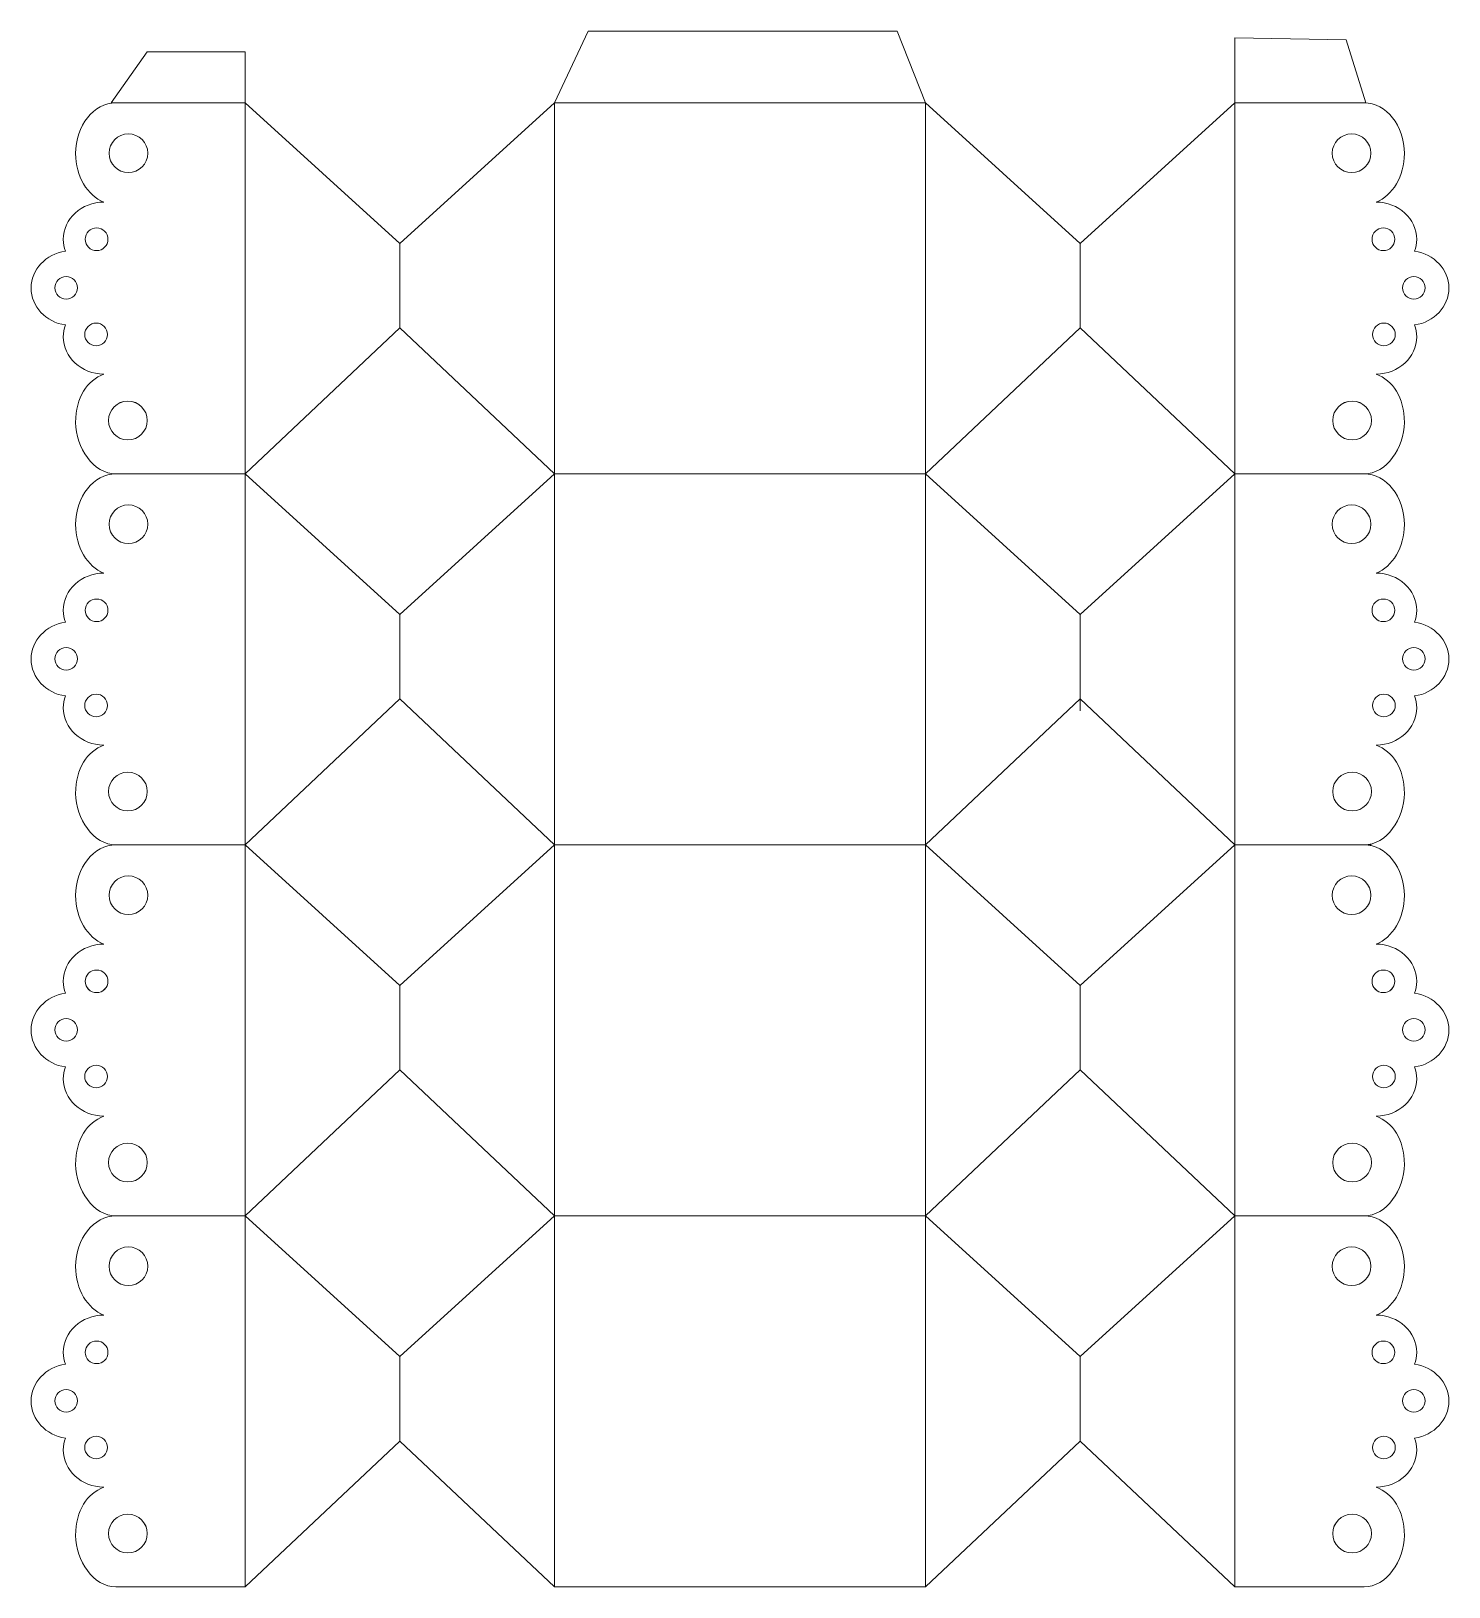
# Model space of a CAD drawing. Header units: centimetres. Extents: x -11.5 to 11.5, y -12.6 to 12.6.
import ezdxf
from ezdxf.lldxf.tags import DXFTag

# ---------------------------------------------------------------- set-up
doc = ezdxf.new("R2010")
doc.units = ezdxf.units.CM
doc.header["$MEASUREMENT"] = 0
doc.layers.add('Camada 1', color=7, linetype='Continuous')
tags = doc.linetypes.add('New Line1', pattern=[0.8, 0.5, -0.3]).pattern_tags.tags
tags[6:7] = [DXFTag(74, 4), DXFTag(75, 0), DXFTag(340, '0'), DXFTag(46, 1.0), DXFTag(50, 0.0), DXFTag(44, 0.0), DXFTag(45, 0.0)]
tags[4:5] = [DXFTag(74, 4), DXFTag(75, 0), DXFTag(340, '0'), DXFTag(46, 1.0), DXFTag(50, 0.0), DXFTag(44, 0.0), DXFTag(45, 0.0)]
tags = doc.linetypes.add('New Line10', pattern=[0.8, 0.5, -0.3]).pattern_tags.tags
tags[6:7] = [DXFTag(74, 4), DXFTag(75, 0), DXFTag(340, '0'), DXFTag(46, 1.0), DXFTag(50, 0.0), DXFTag(44, 0.0), DXFTag(45, 0.0)]
tags[4:5] = [DXFTag(74, 4), DXFTag(75, 0), DXFTag(340, '0'), DXFTag(46, 1.0), DXFTag(50, 0.0), DXFTag(44, 0.0), DXFTag(45, 0.0)]
tags = doc.linetypes.add('New Line11', pattern=[0.8, 0.5, -0.3]).pattern_tags.tags
tags[6:7] = [DXFTag(74, 4), DXFTag(75, 0), DXFTag(340, '0'), DXFTag(46, 1.0), DXFTag(50, 0.0), DXFTag(44, 0.0), DXFTag(45, 0.0)]
tags[4:5] = [DXFTag(74, 4), DXFTag(75, 0), DXFTag(340, '0'), DXFTag(46, 1.0), DXFTag(50, 0.0), DXFTag(44, 0.0), DXFTag(45, 0.0)]
tags = doc.linetypes.add('New Line12', pattern=[0.8, 0.5, -0.3]).pattern_tags.tags
tags[6:7] = [DXFTag(74, 4), DXFTag(75, 0), DXFTag(340, '0'), DXFTag(46, 1.0), DXFTag(50, 0.0), DXFTag(44, 0.0), DXFTag(45, 0.0)]
tags[4:5] = [DXFTag(74, 4), DXFTag(75, 0), DXFTag(340, '0'), DXFTag(46, 1.0), DXFTag(50, 0.0), DXFTag(44, 0.0), DXFTag(45, 0.0)]
tags = doc.linetypes.add('New Line13', pattern=[0.8, 0.5, -0.3]).pattern_tags.tags
tags[6:7] = [DXFTag(74, 4), DXFTag(75, 0), DXFTag(340, '0'), DXFTag(46, 1.0), DXFTag(50, 0.0), DXFTag(44, 0.0), DXFTag(45, 0.0)]
tags[4:5] = [DXFTag(74, 4), DXFTag(75, 0), DXFTag(340, '0'), DXFTag(46, 1.0), DXFTag(50, 0.0), DXFTag(44, 0.0), DXFTag(45, 0.0)]
tags = doc.linetypes.add('New Line14', pattern=[0.8, 0.5, -0.3]).pattern_tags.tags
tags[6:7] = [DXFTag(74, 4), DXFTag(75, 0), DXFTag(340, '0'), DXFTag(46, 1.0), DXFTag(50, 0.0), DXFTag(44, 0.0), DXFTag(45, 0.0)]
tags[4:5] = [DXFTag(74, 4), DXFTag(75, 0), DXFTag(340, '0'), DXFTag(46, 1.0), DXFTag(50, 0.0), DXFTag(44, 0.0), DXFTag(45, 0.0)]
tags = doc.linetypes.add('New Line15', pattern=[0.8, 0.5, -0.3]).pattern_tags.tags
tags[6:7] = [DXFTag(74, 4), DXFTag(75, 0), DXFTag(340, '0'), DXFTag(46, 1.0), DXFTag(50, 0.0), DXFTag(44, 0.0), DXFTag(45, 0.0)]
tags[4:5] = [DXFTag(74, 4), DXFTag(75, 0), DXFTag(340, '0'), DXFTag(46, 1.0), DXFTag(50, 0.0), DXFTag(44, 0.0), DXFTag(45, 0.0)]
tags = doc.linetypes.add('New Line16', pattern=[0.8, 0.5, -0.3]).pattern_tags.tags
tags[6:7] = [DXFTag(74, 4), DXFTag(75, 0), DXFTag(340, '0'), DXFTag(46, 1.0), DXFTag(50, 0.0), DXFTag(44, 0.0), DXFTag(45, 0.0)]
tags[4:5] = [DXFTag(74, 4), DXFTag(75, 0), DXFTag(340, '0'), DXFTag(46, 1.0), DXFTag(50, 0.0), DXFTag(44, 0.0), DXFTag(45, 0.0)]
tags = doc.linetypes.add('New Line17', pattern=[0.8, 0.5, -0.3]).pattern_tags.tags
tags[6:7] = [DXFTag(74, 4), DXFTag(75, 0), DXFTag(340, '0'), DXFTag(46, 1.0), DXFTag(50, 0.0), DXFTag(44, 0.0), DXFTag(45, 0.0)]
tags[4:5] = [DXFTag(74, 4), DXFTag(75, 0), DXFTag(340, '0'), DXFTag(46, 1.0), DXFTag(50, 0.0), DXFTag(44, 0.0), DXFTag(45, 0.0)]
tags = doc.linetypes.add('New Line18', pattern=[0.8, 0.5, -0.3]).pattern_tags.tags
tags[6:7] = [DXFTag(74, 4), DXFTag(75, 0), DXFTag(340, '0'), DXFTag(46, 1.0), DXFTag(50, 0.0), DXFTag(44, 0.0), DXFTag(45, 0.0)]
tags[4:5] = [DXFTag(74, 4), DXFTag(75, 0), DXFTag(340, '0'), DXFTag(46, 1.0), DXFTag(50, 0.0), DXFTag(44, 0.0), DXFTag(45, 0.0)]
tags = doc.linetypes.add('New Line19', pattern=[0.8, 0.5, -0.3]).pattern_tags.tags
tags[6:7] = [DXFTag(74, 4), DXFTag(75, 0), DXFTag(340, '0'), DXFTag(46, 1.0), DXFTag(50, 0.0), DXFTag(44, 0.0), DXFTag(45, 0.0)]
tags[4:5] = [DXFTag(74, 4), DXFTag(75, 0), DXFTag(340, '0'), DXFTag(46, 1.0), DXFTag(50, 0.0), DXFTag(44, 0.0), DXFTag(45, 0.0)]
tags = doc.linetypes.add('New Line2', pattern=[0.8, 0.5, -0.3]).pattern_tags.tags
tags[6:7] = [DXFTag(74, 4), DXFTag(75, 0), DXFTag(340, '0'), DXFTag(46, 1.0), DXFTag(50, 0.0), DXFTag(44, 0.0), DXFTag(45, 0.0)]
tags[4:5] = [DXFTag(74, 4), DXFTag(75, 0), DXFTag(340, '0'), DXFTag(46, 1.0), DXFTag(50, 0.0), DXFTag(44, 0.0), DXFTag(45, 0.0)]
tags = doc.linetypes.add('New Line20', pattern=[0.8, 0.5, -0.3]).pattern_tags.tags
tags[6:7] = [DXFTag(74, 4), DXFTag(75, 0), DXFTag(340, '0'), DXFTag(46, 1.0), DXFTag(50, 0.0), DXFTag(44, 0.0), DXFTag(45, 0.0)]
tags[4:5] = [DXFTag(74, 4), DXFTag(75, 0), DXFTag(340, '0'), DXFTag(46, 1.0), DXFTag(50, 0.0), DXFTag(44, 0.0), DXFTag(45, 0.0)]
tags = doc.linetypes.add('New Line21', pattern=[0.8, 0.5, -0.3]).pattern_tags.tags
tags[6:7] = [DXFTag(74, 4), DXFTag(75, 0), DXFTag(340, '0'), DXFTag(46, 1.0), DXFTag(50, 0.0), DXFTag(44, 0.0), DXFTag(45, 0.0)]
tags[4:5] = [DXFTag(74, 4), DXFTag(75, 0), DXFTag(340, '0'), DXFTag(46, 1.0), DXFTag(50, 0.0), DXFTag(44, 0.0), DXFTag(45, 0.0)]
tags = doc.linetypes.add('New Line22', pattern=[0.8, 0.5, -0.3]).pattern_tags.tags
tags[6:7] = [DXFTag(74, 4), DXFTag(75, 0), DXFTag(340, '0'), DXFTag(46, 1.0), DXFTag(50, 0.0), DXFTag(44, 0.0), DXFTag(45, 0.0)]
tags[4:5] = [DXFTag(74, 4), DXFTag(75, 0), DXFTag(340, '0'), DXFTag(46, 1.0), DXFTag(50, 0.0), DXFTag(44, 0.0), DXFTag(45, 0.0)]
tags = doc.linetypes.add('New Line23', pattern=[0.8, 0.5, -0.3]).pattern_tags.tags
tags[6:7] = [DXFTag(74, 4), DXFTag(75, 0), DXFTag(340, '0'), DXFTag(46, 1.0), DXFTag(50, 0.0), DXFTag(44, 0.0), DXFTag(45, 0.0)]
tags[4:5] = [DXFTag(74, 4), DXFTag(75, 0), DXFTag(340, '0'), DXFTag(46, 1.0), DXFTag(50, 0.0), DXFTag(44, 0.0), DXFTag(45, 0.0)]
tags = doc.linetypes.add('New Line24', pattern=[0.8, 0.5, -0.3]).pattern_tags.tags
tags[6:7] = [DXFTag(74, 4), DXFTag(75, 0), DXFTag(340, '0'), DXFTag(46, 1.0), DXFTag(50, 0.0), DXFTag(44, 0.0), DXFTag(45, 0.0)]
tags[4:5] = [DXFTag(74, 4), DXFTag(75, 0), DXFTag(340, '0'), DXFTag(46, 1.0), DXFTag(50, 0.0), DXFTag(44, 0.0), DXFTag(45, 0.0)]
tags = doc.linetypes.add('New Line3', pattern=[0.8, 0.5, -0.3]).pattern_tags.tags
tags[6:7] = [DXFTag(74, 4), DXFTag(75, 0), DXFTag(340, '0'), DXFTag(46, 1.0), DXFTag(50, 0.0), DXFTag(44, 0.0), DXFTag(45, 0.0)]
tags[4:5] = [DXFTag(74, 4), DXFTag(75, 0), DXFTag(340, '0'), DXFTag(46, 1.0), DXFTag(50, 0.0), DXFTag(44, 0.0), DXFTag(45, 0.0)]
tags = doc.linetypes.add('New Line4', pattern=[0.8, 0.5, -0.3]).pattern_tags.tags
tags[6:7] = [DXFTag(74, 4), DXFTag(75, 0), DXFTag(340, '0'), DXFTag(46, 1.0), DXFTag(50, 0.0), DXFTag(44, 0.0), DXFTag(45, 0.0)]
tags[4:5] = [DXFTag(74, 4), DXFTag(75, 0), DXFTag(340, '0'), DXFTag(46, 1.0), DXFTag(50, 0.0), DXFTag(44, 0.0), DXFTag(45, 0.0)]
tags = doc.linetypes.add('New Line5', pattern=[0.8, 0.5, -0.3]).pattern_tags.tags
tags[6:7] = [DXFTag(74, 4), DXFTag(75, 0), DXFTag(340, '0'), DXFTag(46, 1.0), DXFTag(50, 0.0), DXFTag(44, 0.0), DXFTag(45, 0.0)]
tags[4:5] = [DXFTag(74, 4), DXFTag(75, 0), DXFTag(340, '0'), DXFTag(46, 1.0), DXFTag(50, 0.0), DXFTag(44, 0.0), DXFTag(45, 0.0)]
tags = doc.linetypes.add('New Line6', pattern=[0.8, 0.5, -0.3]).pattern_tags.tags
tags[6:7] = [DXFTag(74, 4), DXFTag(75, 0), DXFTag(340, '0'), DXFTag(46, 1.0), DXFTag(50, 0.0), DXFTag(44, 0.0), DXFTag(45, 0.0)]
tags[4:5] = [DXFTag(74, 4), DXFTag(75, 0), DXFTag(340, '0'), DXFTag(46, 1.0), DXFTag(50, 0.0), DXFTag(44, 0.0), DXFTag(45, 0.0)]
tags = doc.linetypes.add('New Line7', pattern=[0.8, 0.5, -0.3]).pattern_tags.tags
tags[6:7] = [DXFTag(74, 4), DXFTag(75, 0), DXFTag(340, '0'), DXFTag(46, 1.0), DXFTag(50, 0.0), DXFTag(44, 0.0), DXFTag(45, 0.0)]
tags[4:5] = [DXFTag(74, 4), DXFTag(75, 0), DXFTag(340, '0'), DXFTag(46, 1.0), DXFTag(50, 0.0), DXFTag(44, 0.0), DXFTag(45, 0.0)]
tags = doc.linetypes.add('New Line8', pattern=[0.8, 0.5, -0.3]).pattern_tags.tags
tags[6:7] = [DXFTag(74, 4), DXFTag(75, 0), DXFTag(340, '0'), DXFTag(46, 1.0), DXFTag(50, 0.0), DXFTag(44, 0.0), DXFTag(45, 0.0)]
tags[4:5] = [DXFTag(74, 4), DXFTag(75, 0), DXFTag(340, '0'), DXFTag(46, 1.0), DXFTag(50, 0.0), DXFTag(44, 0.0), DXFTag(45, 0.0)]
tags = doc.linetypes.add('New Line9', pattern=[0.8, 0.5, -0.3]).pattern_tags.tags
tags[6:7] = [DXFTag(74, 4), DXFTag(75, 0), DXFTag(340, '0'), DXFTag(46, 1.0), DXFTag(50, 0.0), DXFTag(44, 0.0), DXFTag(45, 0.0)]
tags[4:5] = [DXFTag(74, 4), DXFTag(75, 0), DXFTag(340, '0'), DXFTag(46, 1.0), DXFTag(50, 0.0), DXFTag(44, 0.0), DXFTag(45, 0.0)]

msp = doc.modelspace()

# ---------------------------------------------------------------- linework, layer by layer
at = {"layer": 'Camada 1', "lineweight": 20}
for points, knots in [([(10.09125, 11.42), (10.09125, 11.42), (10.11903, 11.42), (10.11903, 11.42), (10.11903, 11.42), (10.11903, 11.42), (9.80152, 12.43813), (9.80152, 12.43813), (9.80152, 12.43813), (9.80152, 12.43813), (7.99952, 12.47341), (7.99952, 12.47341), (7.99952, 12.47341), (7.99952, 12.47341), (7.99952, 11.42), (7.99952, 11.42), (7.99952, 11.42), (7.99952, 11.42), (5.49952, 9.1435), (5.49952, 9.1435), (5.49952, 9.1435), (5.49952, 9.1435), (3.00049, 11.41912), (3.00049, 11.41912), (3.00049, 11.41912), (3.00049, 11.41912), (3.00049, 11.42), (3.00049, 11.42), (3.00049, 11.42), (3.00049, 11.42), (2.54188, 12.58), (2.54188, 12.58), (2.54188, 12.58), (2.54188, 12.58), (-2.45272, 12.58), (-2.45272, 12.58), (-2.45272, 12.58), (-2.45272, 12.58), (-2.99952, 11.42), (-2.99952, 11.42), (-2.99952, 11.42), (-2.99952, 11.42), (-5.49952, 9.1435), (-5.49952, 9.1435), (-5.49952, 9.1435), (-5.49952, 9.1435), (-7.99952, 11.42), (-7.99952, 11.42), (-7.99952, 11.42), (-7.99952, 11.42), (-7.99952, 12.24409), (-7.99952, 12.24409), (-7.99952, 12.24409), (-7.99952, 12.24409), (-9.58367, 12.24409), (-9.58367, 12.24409), (-9.58367, 12.24409), (-9.58367, 12.24409), (-10.16575, 11.42), (-10.16575, 11.42), (-10.16575, 11.42), (-10.16575, 11.42), (-10.09125, 11.42), (-10.09125, 11.42), (-10.09125, 11.42), (-10.45169, 11.42), (-10.74389, 11.05244), (-10.74389, 10.59903), (-10.74389, 10.59903), (-10.74389, 10.23077), (-10.55112, 9.91916), (-10.2856, 9.8151), (-10.2856, 9.8151), (-10.64833, 9.81493), (-10.94231, 9.54451), (-10.94231, 9.21097), (-10.94231, 9.21097), (-10.94231, 9.14457), (-10.93063, 9.08069), (-10.9091, 9.02092), (-10.9091, 9.02092), (-11.22281, 8.97528), (-11.46266, 8.72554), (-11.46266, 8.42427), (-11.46266, 8.42427), (-11.46266, 8.123), (-11.22281, 7.87326), (-10.9091, 7.82762), (-10.9091, 7.82762), (-10.93063, 7.76785), (-10.94231, 7.70397), (-10.94231, 7.63757), (-10.94231, 7.63757), (-10.94231, 7.30493), (-10.64991, 7.03511), (-10.28854, 7.03348), (-10.28854, 7.03348), (-10.55254, 6.92859), (-10.74389, 6.66198), (-10.74389, 6.25303), (-10.74389, 6.25303), (-10.74389, 5.84408), (-10.45278, 5.42), (-10.09235, 5.42), (-10.09235, 5.42), (-10.09235, 5.42), (-10.09125, 5.42), (-10.09125, 5.42), (-10.09125, 5.42), (-10.45169, 5.42), (-10.74389, 5.05244), (-10.74389, 4.59903), (-10.74389, 4.59903), (-10.74389, 4.23077), (-10.55112, 3.91916), (-10.2856, 3.8151), (-10.2856, 3.8151), (-10.64833, 3.81493), (-10.94231, 3.54451), (-10.94231, 3.21097), (-10.94231, 3.21097), (-10.94231, 3.14457), (-10.93063, 3.08069), (-10.9091, 3.02092), (-10.9091, 3.02092), (-11.22281, 2.97528), (-11.46266, 2.72554), (-11.46266, 2.42427), (-11.46266, 2.42427), (-11.46266, 2.123), (-11.22281, 1.87326), (-10.9091, 1.82762), (-10.9091, 1.82762), (-10.93063, 1.76785), (-10.94231, 1.70397), (-10.94231, 1.63757), (-10.94231, 1.63757), (-10.94231, 1.30493), (-10.64991, 1.03511), (-10.28854, 1.03348), (-10.28854, 1.03348), (-10.55254, 0.92859), (-10.74389, 0.66198), (-10.74389, 0.25303), (-10.74389, 0.25303), (-10.74389, -0.15592), (-10.45278, -0.58), (-10.09235, -0.58), (-10.09235, -0.58), (-10.09235, -0.58), (-10.09125, -0.58), (-10.09125, -0.58), (-10.09125, -0.58), (-10.45169, -0.58), (-10.74389, -0.94756), (-10.74389, -1.40097), (-10.74389, -1.40097), (-10.74389, -1.76923), (-10.55112, -2.08084), (-10.2856, -2.1849), (-10.2856, -2.1849), (-10.64833, -2.18507), (-10.94231, -2.45549), (-10.94231, -2.78903), (-10.94231, -2.78903), (-10.94231, -2.85543), (-10.93063, -2.91931), (-10.9091, -2.97908), (-10.9091, -2.97908), (-11.22281, -3.02472), (-11.46266, -3.27446), (-11.46266, -3.57573), (-11.46266, -3.57573), (-11.46266, -3.877), (-11.22281, -4.12674), (-10.9091, -4.17238), (-10.9091, -4.17238), (-10.93063, -4.23215), (-10.94231, -4.29603), (-10.94231, -4.36243), (-10.94231, -4.36243), (-10.94231, -4.69507), (-10.64991, -4.96489), (-10.28854, -4.96652), (-10.28854, -4.96652), (-10.55254, -5.07141), (-10.74389, -5.33802), (-10.74389, -5.74697), (-10.74389, -5.74697), (-10.74389, -6.15592), (-10.45278, -6.58), (-10.09235, -6.58), (-10.09235, -6.58), (-10.09235, -6.58), (-10.09125, -6.58), (-10.09125, -6.58), (-10.09125, -6.58), (-10.45169, -6.58), (-10.74389, -6.94756), (-10.74389, -7.40097), (-10.74389, -7.40097), (-10.74389, -7.76923), (-10.55112, -8.08084), (-10.2856, -8.1849), (-10.2856, -8.1849), (-10.64833, -8.18507), (-10.94231, -8.45549), (-10.94231, -8.78903), (-10.94231, -8.78903), (-10.94231, -8.85543), (-10.93063, -8.91931), (-10.9091, -8.97908), (-10.9091, -8.97908), (-11.22281, -9.02472), (-11.46266, -9.27446), (-11.46266, -9.57573), (-11.46266, -9.57573), (-11.46266, -9.877), (-11.22281, -10.12674), (-10.9091, -10.17238), (-10.9091, -10.17238), (-10.93063, -10.23215), (-10.94231, -10.29603), (-10.94231, -10.36243), (-10.94231, -10.36243), (-10.94231, -10.69507), (-10.64991, -10.96489), (-10.28854, -10.96652), (-10.28854, -10.96652), (-10.55254, -11.07141), (-10.74389, -11.33802), (-10.74389, -11.74697), (-10.74389, -11.74697), (-10.74389, -12.15592), (-10.45278, -12.58), (-10.09235, -12.58), (-10.09235, -12.58), (-10.09235, -12.58), (-9.93611, -12.58), (-9.93611, -12.58), (-9.93611, -12.58), (-9.93611, -12.58), (-7.99952, -12.58), (-7.99952, -12.58), (-7.99952, -12.58), (-7.99952, -12.58), (-5.49952, -10.22079), (-5.49952, -10.22079), (-5.49952, -10.22079), (-5.49952, -10.22079), (-2.99952, -12.58), (-2.99952, -12.58), (-2.99952, -12.58), (-2.99952, -12.58), (2.99952, -12.58), (2.99952, -12.58), (2.99952, -12.58), (2.99952, -12.58), (3.00049, -12.58), (3.00049, -12.58), (3.00049, -12.58), (3.00049, -12.58), (3.00049, -12.57908), (3.00049, -12.57908), (3.00049, -12.57908), (3.00049, -12.57908), (5.49952, -10.22079), (5.49952, -10.22079), (5.49952, -10.22079), (5.49952, -10.22079), (7.99952, -12.58), (7.99952, -12.58), (7.99952, -12.58), (7.99952, -12.58), (9.9361, -12.58), (9.9361, -12.58), (9.9361, -12.58), (9.9361, -12.58), (10.09235, -12.58), (10.09235, -12.58), (10.09235, -12.58), (10.45278, -12.58), (10.74389, -12.15592), (10.74389, -11.74697), (10.74389, -11.74697), (10.74389, -11.33802), (10.55254, -11.07141), (10.28853, -10.96652), (10.28853, -10.96652), (10.64991, -10.96489), (10.94231, -10.69507), (10.94231, -10.36243), (10.94231, -10.36243), (10.94231, -10.29603), (10.93063, -10.23215), (10.9091, -10.17238), (10.9091, -10.17238), (11.22281, -10.12674), (11.46265, -9.877), (11.46265, -9.57573), (11.46265, -9.57573), (11.46265, -9.27446), (11.22281, -9.02472), (10.9091, -8.97908), (10.9091, -8.97908), (10.93063, -8.91931), (10.94231, -8.85543), (10.94231, -8.78903), (10.94231, -8.78903), (10.94231, -8.45549), (10.64833, -8.18507), (10.2856, -8.1849), (10.2856, -8.1849), (10.55112, -8.08084), (10.74389, -7.76923), (10.74389, -7.40097), (10.74389, -7.40097), (10.74389, -6.94756), (10.45168, -6.58), (10.09125, -6.58), (10.09125, -6.58), (10.09125, -6.58), (10.09235, -6.58), (10.09235, -6.58), (10.09235, -6.58), (10.45278, -6.58), (10.74389, -6.15592), (10.74389, -5.74697), (10.74389, -5.74697), (10.74389, -5.33802), (10.55254, -5.07141), (10.28853, -4.96652), (10.28853, -4.96652), (10.64991, -4.96489), (10.94231, -4.69507), (10.94231, -4.36243), (10.94231, -4.36243), (10.94231, -4.29603), (10.93063, -4.23215), (10.9091, -4.17238), (10.9091, -4.17238), (11.22281, -4.12674), (11.46265, -3.877), (11.46265, -3.57573), (11.46265, -3.57573), (11.46265, -3.27446), (11.22281, -3.02472), (10.9091, -2.97908), (10.9091, -2.97908), (10.93063, -2.91931), (10.94231, -2.85543), (10.94231, -2.78903), (10.94231, -2.78903), (10.94231, -2.45549), (10.64833, -2.18507), (10.2856, -2.1849), (10.2856, -2.1849), (10.55112, -2.08084), (10.74389, -1.76923), (10.74389, -1.40097), (10.74389, -1.40097), (10.74389, -0.94756), (10.45168, -0.58), (10.09125, -0.58), (10.09125, -0.58), (10.09125, -0.58), (10.09235, -0.58), (10.09235, -0.58), (10.09235, -0.58), (10.45278, -0.58), (10.74389, -0.15592), (10.74389, 0.25303), (10.74389, 0.25303), (10.74389, 0.66198), (10.55254, 0.92859), (10.28853, 1.03348), (10.28853, 1.03348), (10.64991, 1.03511), (10.94231, 1.30493), (10.94231, 1.63757), (10.94231, 1.63757), (10.94231, 1.70397), (10.93063, 1.76785), (10.9091, 1.82762), (10.9091, 1.82762), (11.22281, 1.87326), (11.46265, 2.123), (11.46265, 2.42427), (11.46265, 2.42427), (11.46265, 2.72554), (11.22281, 2.97528), (10.9091, 3.02092), (10.9091, 3.02092), (10.93063, 3.08069), (10.94231, 3.14457), (10.94231, 3.21097), (10.94231, 3.21097), (10.94231, 3.54451), (10.64833, 3.81493), (10.2856, 3.8151), (10.2856, 3.8151), (10.55112, 3.91916), (10.74389, 4.23077), (10.74389, 4.59903), (10.74389, 4.59903), (10.74389, 5.05244), (10.45168, 5.42), (10.09125, 5.42), (10.09125, 5.42), (10.09125, 5.42), (10.09235, 5.42), (10.09235, 5.42), (10.09235, 5.42), (10.45278, 5.42), (10.74389, 5.84408), (10.74389, 6.25303), (10.74389, 6.25303), (10.74389, 6.66198), (10.55254, 6.92859), (10.28853, 7.03348), (10.28853, 7.03348), (10.64991, 7.03511), (10.94231, 7.30493), (10.94231, 7.63757), (10.94231, 7.63757), (10.94231, 7.70397), (10.93063, 7.76785), (10.9091, 7.82762), (10.9091, 7.82762), (11.22281, 7.87326), (11.46265, 8.123), (11.46265, 8.42427), (11.46265, 8.42427), (11.46265, 8.72554), (11.22281, 8.97528), (10.9091, 9.02092), (10.9091, 9.02092), (10.93063, 9.08069), (10.94231, 9.14457), (10.94231, 9.21097), (10.94231, 9.21097), (10.94231, 9.54451), (10.64833, 9.81493), (10.2856, 9.8151), (10.2856, 9.8151), (10.55112, 9.91916), (10.74389, 10.23077), (10.74389, 10.59903), (10.74389, 10.59903), (10.74389, 11.05244), (10.45168, 11.42), (10.09125, 11.42)], [0, 0, 0, 0, 0.00877193, 0.00877193, 0.00877193, 0.00877193, 0.01754386, 0.01754386, 0.01754386, 0.01754386, 0.02631579, 0.02631579, 0.02631579, 0.02631579, 0.03508772, 0.03508772, 0.03508772, 0.03508772, 0.04385965, 0.04385965, 0.04385965, 0.04385965, 0.05263158, 0.05263158, 0.05263158, 0.05263158, 0.06140351, 0.06140351, 0.06140351, 0.06140351, 0.07017544, 0.07017544, 0.07017544, 0.07017544, 0.07894737, 0.07894737, 0.07894737, 0.07894737, 0.0877193, 0.0877193, 0.0877193, 0.0877193, 0.09649123, 0.09649123, 0.09649123, 0.09649123, 0.10526316, 0.10526316, 0.10526316, 0.10526316, 0.11403509, 0.11403509, 0.11403509, 0.11403509, 0.12280702, 0.12280702, 0.12280702, 0.12280702, 0.13157895, 0.13157895, 0.13157895, 0.13157895, 0.14035088, 0.14035088, 0.14035088, 0.14035088, 0.14912281, 0.14912281, 0.14912281, 0.14912281, 0.15789474, 0.15789474, 0.15789474, 0.15789474, 0.16666667, 0.16666667, 0.16666667, 0.16666667, 0.1754386, 0.1754386, 0.1754386, 0.1754386, 0.18421053, 0.18421053, 0.18421053, 0.18421053, 0.19298246, 0.19298246, 0.19298246, 0.19298246, 0.20175439, 0.20175439, 0.20175439, 0.20175439, 0.21052632, 0.21052632, 0.21052632, 0.21052632, 0.21929825, 0.21929825, 0.21929825, 0.21929825, 0.22807018, 0.22807018, 0.22807018, 0.22807018, 0.23684211, 0.23684211, 0.23684211, 0.23684211, 0.24561404, 0.24561404, 0.24561404, 0.24561404, 0.25438596, 0.25438596, 0.25438596, 0.25438596, 0.26315789, 0.26315789, 0.26315789, 0.26315789, 0.27192982, 0.27192982, 0.27192982, 0.27192982, 0.28070175, 0.28070175, 0.28070175, 0.28070175, 0.28947368, 0.28947368, 0.28947368, 0.28947368, 0.29824561, 0.29824561, 0.29824561, 0.29824561, 0.30701754, 0.30701754, 0.30701754, 0.30701754, 0.31578947, 0.31578947, 0.31578947, 0.31578947, 0.3245614, 0.3245614, 0.3245614, 0.3245614, 0.33333333, 0.33333333, 0.33333333, 0.33333333, 0.34210526, 0.34210526, 0.34210526, 0.34210526, 0.35087719, 0.35087719, 0.35087719, 0.35087719, 0.35964912, 0.35964912, 0.35964912, 0.35964912, 0.36842105, 0.36842105, 0.36842105, 0.36842105, 0.37719298, 0.37719298, 0.37719298, 0.37719298, 0.38596491, 0.38596491, 0.38596491, 0.38596491, 0.39473684, 0.39473684, 0.39473684, 0.39473684, 0.40350877, 0.40350877, 0.40350877, 0.40350877, 0.4122807, 0.4122807, 0.4122807, 0.4122807, 0.42105263, 0.42105263, 0.42105263, 0.42105263, 0.42982456, 0.42982456, 0.42982456, 0.42982456, 0.43859649, 0.43859649, 0.43859649, 0.43859649, 0.44736842, 0.44736842, 0.44736842, 0.44736842, 0.45614035, 0.45614035, 0.45614035, 0.45614035, 0.46491228, 0.46491228, 0.46491228, 0.46491228, 0.47368421, 0.47368421, 0.47368421, 0.47368421, 0.48245614, 0.48245614, 0.48245614, 0.48245614, 0.49122807, 0.49122807, 0.49122807, 0.49122807, 0.5, 0.5, 0.5, 0.5, 0.50877193, 0.50877193, 0.50877193, 0.50877193, 0.51754386, 0.51754386, 0.51754386, 0.51754386, 0.52631579, 0.52631579, 0.52631579, 0.52631579, 0.53508772, 0.53508772, 0.53508772, 0.53508772, 0.54385965, 0.54385965, 0.54385965, 0.54385965, 0.55263158, 0.55263158, 0.55263158, 0.55263158, 0.56140351, 0.56140351, 0.56140351, 0.56140351, 0.57017544, 0.57017544, 0.57017544, 0.57017544, 0.57894737, 0.57894737, 0.57894737, 0.57894737, 0.5877193, 0.5877193, 0.5877193, 0.5877193, 0.59649123, 0.59649123, 0.59649123, 0.59649123, 0.60526316, 0.60526316, 0.60526316, 0.60526316, 0.61403509, 0.61403509, 0.61403509, 0.61403509, 0.62280702, 0.62280702, 0.62280702, 0.62280702, 0.63157895, 0.63157895, 0.63157895, 0.63157895, 0.64035088, 0.64035088, 0.64035088, 0.64035088, 0.64912281, 0.64912281, 0.64912281, 0.64912281, 0.65789474, 0.65789474, 0.65789474, 0.65789474, 0.66666667, 0.66666667, 0.66666667, 0.66666667, 0.6754386, 0.6754386, 0.6754386, 0.6754386, 0.68421053, 0.68421053, 0.68421053, 0.68421053, 0.69298246, 0.69298246, 0.69298246, 0.69298246, 0.70175439, 0.70175439, 0.70175439, 0.70175439, 0.71052632, 0.71052632, 0.71052632, 0.71052632, 0.71929825, 0.71929825, 0.71929825, 0.71929825, 0.72807018, 0.72807018, 0.72807018, 0.72807018, 0.73684211, 0.73684211, 0.73684211, 0.73684211, 0.74561404, 0.74561404, 0.74561404, 0.74561404, 0.75438596, 0.75438596, 0.75438596, 0.75438596, 0.76315789, 0.76315789, 0.76315789, 0.76315789, 0.77192982, 0.77192982, 0.77192982, 0.77192982, 0.78070175, 0.78070175, 0.78070175, 0.78070175, 0.78947368, 0.78947368, 0.78947368, 0.78947368, 0.79824561, 0.79824561, 0.79824561, 0.79824561, 0.80701754, 0.80701754, 0.80701754, 0.80701754, 0.81578947, 0.81578947, 0.81578947, 0.81578947, 0.8245614, 0.8245614, 0.8245614, 0.8245614, 0.83333333, 0.83333333, 0.83333333, 0.83333333, 0.84210526, 0.84210526, 0.84210526, 0.84210526, 0.85087719, 0.85087719, 0.85087719, 0.85087719, 0.85964912, 0.85964912, 0.85964912, 0.85964912, 0.86842105, 0.86842105, 0.86842105, 0.86842105, 0.87719298, 0.87719298, 0.87719298, 0.87719298, 0.88596491, 0.88596491, 0.88596491, 0.88596491, 0.89473684, 0.89473684, 0.89473684, 0.89473684, 0.90350877, 0.90350877, 0.90350877, 0.90350877, 0.9122807, 0.9122807, 0.9122807, 0.9122807, 0.92105263, 0.92105263, 0.92105263, 0.92105263, 0.92982456, 0.92982456, 0.92982456, 0.92982456, 0.93859649, 0.93859649, 0.93859649, 0.93859649, 0.94736842, 0.94736842, 0.94736842, 0.94736842, 0.95614035, 0.95614035, 0.95614035, 0.95614035, 0.96491228, 0.96491228, 0.96491228, 0.96491228, 0.97368421, 0.97368421, 0.97368421, 0.97368421, 0.98245614, 0.98245614, 0.98245614, 0.98245614, 1, 1, 1, 1]), ([(-9.8897, 10.91842), (-10.06261, 10.91842), (-10.20278, 10.77825), (-10.20278, 10.60533), (-10.20278, 10.60533), (-10.20279, 10.43242), (-10.06261, 10.29224), (-9.8897, 10.29224), (-9.8897, 10.29224), (-9.71678, 10.29224), (-9.57661, 10.43241), (-9.57661, 10.60533), (-9.57661, 10.60533), (-9.5766, 10.77824), (-9.71678, 10.91842), (-9.8897, 10.91842)], [0, 0, 0, 0, 0.2, 0.2, 0.2, 0.2, 0.4, 0.4, 0.4, 0.4, 0.6, 0.6, 0.6, 0.6, 1, 1, 1, 1]), ([(-9.8897, 10.91842), (-10.06261, 10.91842), (-10.20278, 10.77824), (-10.20278, 10.60533), (-10.20278, 10.60533), (-10.20279, 10.43241), (-10.06261, 10.29224), (-9.8897, 10.29224), (-9.8897, 10.29224), (-9.71678, 10.29224), (-9.57661, 10.43241), (-9.57661, 10.60533), (-9.57661, 10.60533), (-9.5766, 10.77824), (-9.71678, 10.91842), (-9.8897, 10.91842)], [0, 0, 0, 0, 0.2, 0.2, 0.2, 0.2, 0.4, 0.4, 0.4, 0.4, 0.6, 0.6, 0.6, 0.6, 1, 1, 1, 1]), ([(-9.8897, 10.91842), (-10.06261, 10.91842), (-10.20278, 10.77824), (-10.20278, 10.60533), (-10.20278, 10.60533), (-10.20279, 10.43241), (-10.06261, 10.29224), (-9.8897, 10.29224), (-9.8897, 10.29224), (-9.71678, 10.29224), (-9.57661, 10.43241), (-9.57661, 10.60533), (-9.57661, 10.60533), (-9.5766, 10.77824), (-9.71678, 10.91842), (-9.8897, 10.91842)], [0, 0, 0, 0, 0.2, 0.2, 0.2, 0.2, 0.4, 0.4, 0.4, 0.4, 0.6, 0.6, 0.6, 0.6, 1, 1, 1, 1]), ([(-9.8897, 10.91842), (-10.06261, 10.91842), (-10.20278, 10.77824), (-10.20278, 10.60533), (-10.20278, 10.60533), (-10.20279, 10.43241), (-10.06261, 10.29224), (-9.8897, 10.29224), (-9.8897, 10.29224), (-9.71678, 10.29224), (-9.57661, 10.43241), (-9.57661, 10.60532), (-9.57661, 10.60532), (-9.5766, 10.77824), (-9.71678, 10.91842), (-9.8897, 10.91842)], [0, 0, 0, 0, 0.2, 0.2, 0.2, 0.2, 0.4, 0.4, 0.4, 0.4, 0.6, 0.6, 0.6, 0.6, 1, 1, 1, 1]), ([(-9.8897, 10.91841), (-10.06261, 10.91841), (-10.20278, 10.77824), (-10.20278, 10.60533), (-10.20278, 10.60533), (-10.20279, 10.43241), (-10.06261, 10.29224), (-9.8897, 10.29223), (-9.8897, 10.29223), (-9.71678, 10.29223), (-9.57661, 10.43241), (-9.57661, 10.60532), (-9.57661, 10.60532), (-9.5766, 10.77824), (-9.71678, 10.91841), (-9.8897, 10.91841)], [0, 0, 0, 0, 0.2, 0.2, 0.2, 0.2, 0.4, 0.4, 0.4, 0.4, 0.6, 0.6, 0.6, 0.6, 1, 1, 1, 1]), ([(-9.8897, 10.91841), (-10.06261, 10.91841), (-10.20278, 10.77824), (-10.20278, 10.60532), (-10.20278, 10.60532), (-10.20279, 10.43241), (-10.06261, 10.29223), (-9.8897, 10.29223), (-9.8897, 10.29223), (-9.71678, 10.29223), (-9.57661, 10.43241), (-9.57661, 10.60532), (-9.57661, 10.60532), (-9.5766, 10.77824), (-9.71678, 10.91841), (-9.8897, 10.91841)], [0, 0, 0, 0, 0.2, 0.2, 0.2, 0.2, 0.4, 0.4, 0.4, 0.4, 0.6, 0.6, 0.6, 0.6, 1, 1, 1, 1]), ([(-9.8897, 10.91841), (-10.06261, 10.91841), (-10.20278, 10.77824), (-10.20278, 10.60532), (-10.20278, 10.60532), (-10.20279, 10.43241), (-10.06261, 10.29223), (-9.8897, 10.29223), (-9.8897, 10.29223), (-9.71678, 10.29223), (-9.57661, 10.43241), (-9.57661, 10.60532), (-9.57661, 10.60532), (-9.5766, 10.77824), (-9.71678, 10.91841), (-9.8897, 10.91841)], [0, 0, 0, 0, 0.2, 0.2, 0.2, 0.2, 0.4, 0.4, 0.4, 0.4, 0.6, 0.6, 0.6, 0.6, 1, 1, 1, 1]), ([(-9.8897, 10.91841), (-10.06261, 10.91841), (-10.20278, 10.77824), (-10.20278, 10.60532), (-10.20278, 10.60532), (-10.20279, 10.43241), (-10.06261, 10.29223), (-9.8897, 10.29223), (-9.8897, 10.29223), (-9.71678, 10.29223), (-9.57661, 10.4324), (-9.57661, 10.60532), (-9.57661, 10.60532), (-9.5766, 10.77823), (-9.71678, 10.91841), (-9.8897, 10.91841)], [0, 0, 0, 0, 0.2, 0.2, 0.2, 0.2, 0.4, 0.4, 0.4, 0.4, 0.6, 0.6, 0.6, 0.6, 1, 1, 1, 1]), ([(-9.8897, 10.91841), (-10.06261, 10.91841), (-10.20278, 10.77823), (-10.20278, 10.60532), (-10.20278, 10.60532), (-10.20279, 10.43241), (-10.06261, 10.29223), (-9.8897, 10.29223), (-9.8897, 10.29223), (-9.71678, 10.29223), (-9.57661, 10.4324), (-9.57661, 10.60532), (-9.57661, 10.60532), (-9.5766, 10.77823), (-9.71678, 10.91841), (-9.8897, 10.91841)], [0, 0, 0, 0, 0.2, 0.2, 0.2, 0.2, 0.4, 0.4, 0.4, 0.4, 0.6, 0.6, 0.6, 0.6, 1, 1, 1, 1]), ([(-9.8897, 10.91841), (-10.06261, 10.91841), (-10.20278, 10.77823), (-10.20278, 10.60532), (-10.20278, 10.60532), (-10.20279, 10.4324), (-10.06261, 10.29223), (-9.8897, 10.29223), (-9.8897, 10.29223), (-9.71678, 10.29223), (-9.57661, 10.4324), (-9.57661, 10.60532), (-9.57661, 10.60532), (-9.5766, 10.77823), (-9.71678, 10.91841), (-9.8897, 10.91841)], [0, 0, 0, 0, 0.2, 0.2, 0.2, 0.2, 0.4, 0.4, 0.4, 0.4, 0.6, 0.6, 0.6, 0.6, 1, 1, 1, 1]), ([(-9.8897, 10.91841), (-10.06261, 10.91841), (-10.20278, 10.77823), (-10.20278, 10.60532), (-10.20278, 10.60532), (-10.20279, 10.4324), (-10.06261, 10.29223), (-9.8897, 10.29223), (-9.8897, 10.29223), (-9.71678, 10.29223), (-9.57661, 10.4324), (-9.57661, 10.60532), (-9.57661, 10.60532), (-9.5766, 10.77823), (-9.71678, 10.91841), (-9.8897, 10.91841)], [0, 0, 0, 0, 0.2, 0.2, 0.2, 0.2, 0.4, 0.4, 0.4, 0.4, 0.6, 0.6, 0.6, 0.6, 1, 1, 1, 1]), ([(-9.8897, 10.91841), (-10.06261, 10.91841), (-10.20278, 10.77823), (-10.20278, 10.60532), (-10.20278, 10.60532), (-10.20279, 10.4324), (-10.06261, 10.29223), (-9.8897, 10.29223), (-9.8897, 10.29223), (-9.71678, 10.29222), (-9.57661, 10.4324), (-9.57661, 10.60531), (-9.57661, 10.60531), (-9.5766, 10.77823), (-9.71678, 10.91841), (-9.8897, 10.91841)], [0, 0, 0, 0, 0.2, 0.2, 0.2, 0.2, 0.4, 0.4, 0.4, 0.4, 0.6, 0.6, 0.6, 0.6, 1, 1, 1, 1]), ([(-9.8897, 10.9184), (-10.06261, 10.9184), (-10.20278, 10.77823), (-10.20278, 10.60531), (-10.20278, 10.60531), (-10.20279, 10.4324), (-10.06261, 10.29222), (-9.8897, 10.29222), (-9.8897, 10.29222), (-9.71678, 10.29222), (-9.57661, 10.4324), (-9.57661, 10.60531), (-9.57661, 10.60531), (-9.5766, 10.77823), (-9.71678, 10.9184), (-9.8897, 10.9184)], [0, 0, 0, 0, 0.2, 0.2, 0.2, 0.2, 0.4, 0.4, 0.4, 0.4, 0.6, 0.6, 0.6, 0.6, 1, 1, 1, 1]), ([(-9.8897, 10.9184), (-10.06261, 10.9184), (-10.20278, 10.77823), (-10.20278, 10.60531), (-10.20278, 10.60531), (-10.20279, 10.4324), (-10.06261, 10.29222), (-9.8897, 10.29222), (-9.8897, 10.29222), (-9.71678, 10.29222), (-9.57661, 10.4324), (-9.57661, 10.60531), (-9.57661, 10.60531), (-9.5766, 10.77823), (-9.71678, 10.9184), (-9.8897, 10.9184)], [0, 0, 0, 0, 0.2, 0.2, 0.2, 0.2, 0.4, 0.4, 0.4, 0.4, 0.6, 0.6, 0.6, 0.6, 1, 1, 1, 1]), ([(-9.8897, 10.9184), (-10.06261, 10.9184), (-10.20278, 10.77823), (-10.20278, 10.60531), (-10.20278, 10.60531), (-10.20279, 10.4324), (-10.06261, 10.29222), (-9.8897, 10.29222), (-9.8897, 10.29222), (-9.71678, 10.29222), (-9.57661, 10.4324), (-9.57661, 10.60531), (-9.57661, 10.60531), (-9.5766, 10.77823), (-9.71678, 10.9184), (-9.8897, 10.9184)], [0, 0, 0, 0, 0.2, 0.2, 0.2, 0.2, 0.4, 0.4, 0.4, 0.4, 0.6, 0.6, 0.6, 0.6, 1, 1, 1, 1]), ([(-9.8897, 10.9184), (-10.06261, 10.9184), (-10.20278, 10.77823), (-10.20278, 10.60531), (-10.20278, 10.60531), (-10.20279, 10.4324), (-10.06261, 10.29222), (-9.8897, 10.29222), (-9.8897, 10.29222), (-9.71678, 10.29222), (-9.57661, 10.43239), (-9.57661, 10.60531), (-9.57661, 10.60531), (-9.5766, 10.77822), (-9.71678, 10.9184), (-9.8897, 10.9184)], [0, 0, 0, 0, 0.2, 0.2, 0.2, 0.2, 0.4, 0.4, 0.4, 0.4, 0.6, 0.6, 0.6, 0.6, 1, 1, 1, 1]), ([(-9.8897, 10.9184), (-10.06261, 10.9184), (-10.20278, 10.77822), (-10.20278, 10.60531), (-10.20278, 10.60531), (-10.20279, 10.43239), (-10.06261, 10.29222), (-9.8897, 10.29222), (-9.8897, 10.29222), (-9.71678, 10.29222), (-9.57661, 10.43239), (-9.57661, 10.60531), (-9.57661, 10.60531), (-9.5766, 10.77822), (-9.71678, 10.9184), (-9.8897, 10.9184)], [0, 0, 0, 0, 0.2, 0.2, 0.2, 0.2, 0.4, 0.4, 0.4, 0.4, 0.6, 0.6, 0.6, 0.6, 1, 1, 1, 1]), ([(-9.8897, 10.9184), (-10.06261, 10.9184), (-10.20278, 10.77822), (-10.20278, 10.60531), (-10.20278, 10.60531), (-10.20279, 10.43239), (-10.06261, 10.29222), (-9.8897, 10.29222), (-9.8897, 10.29222), (-9.71678, 10.29222), (-9.57661, 10.43239), (-9.57661, 10.60531), (-9.57661, 10.60531), (-9.5766, 10.77822), (-9.71678, 10.9184), (-9.8897, 10.9184)], [0, 0, 0, 0, 0.2, 0.2, 0.2, 0.2, 0.4, 0.4, 0.4, 0.4, 0.6, 0.6, 0.6, 0.6, 1, 1, 1, 1]), ([(-9.8897, 10.9184), (-10.06261, 10.9184), (-10.20278, 10.77822), (-10.20278, 10.60531), (-10.20278, 10.60531), (-10.20279, 10.43239), (-10.06261, 10.29222), (-9.8897, 10.29222), (-9.8897, 10.29222), (-9.71678, 10.29222), (-9.57661, 10.43239), (-9.57661, 10.6053), (-9.57661, 10.6053), (-9.5766, 10.77822), (-9.71678, 10.9184), (-9.8897, 10.9184)], [0, 0, 0, 0, 0.2, 0.2, 0.2, 0.2, 0.4, 0.4, 0.4, 0.4, 0.6, 0.6, 0.6, 0.6, 1, 1, 1, 1]), ([(-9.8897, 10.91839), (-10.06261, 10.91839), (-10.20278, 10.77822), (-10.20278, 10.60531), (-10.20278, 10.60531), (-10.20279, 10.43239), (-10.06261, 10.29222), (-9.8897, 10.29221), (-9.8897, 10.29221), (-9.71678, 10.29221), (-9.57661, 10.43239), (-9.57661, 10.6053), (-9.57661, 10.6053), (-9.5766, 10.77822), (-9.71678, 10.91839), (-9.8897, 10.91839)], [0, 0, 0, 0, 0.2, 0.2, 0.2, 0.2, 0.4, 0.4, 0.4, 0.4, 0.6, 0.6, 0.6, 0.6, 1, 1, 1, 1]), ([(-9.8897, 10.91839), (-10.06261, 10.91839), (-10.20278, 10.77822), (-10.20278, 10.6053), (-10.20278, 10.6053), (-10.20279, 10.43239), (-10.06261, 10.29221), (-9.8897, 10.29221), (-9.8897, 10.29221), (-9.71678, 10.29221), (-9.57661, 10.43239), (-9.57661, 10.6053), (-9.57661, 10.6053), (-9.5766, 10.77822), (-9.71678, 10.91839), (-9.8897, 10.91839)], [0, 0, 0, 0, 0.2, 0.2, 0.2, 0.2, 0.4, 0.4, 0.4, 0.4, 0.6, 0.6, 0.6, 0.6, 1, 1, 1, 1]), ([(9.8897, 10.91842), (9.71678, 10.91842), (9.57661, 10.77825), (9.57661, 10.60533), (9.57661, 10.60533), (9.5766, 10.43242), (9.71678, 10.29224), (9.88969, 10.29224), (9.88969, 10.29224), (10.06261, 10.29224), (10.20278, 10.43241), (10.20278, 10.60533), (10.20278, 10.60533), (10.20279, 10.77824), (10.06261, 10.91842), (9.8897, 10.91842)], [0, 0, 0, 0, 0.2, 0.2, 0.2, 0.2, 0.4, 0.4, 0.4, 0.4, 0.6, 0.6, 0.6, 0.6, 1, 1, 1, 1]), ([(9.8897, 10.91842), (9.71678, 10.91842), (9.57661, 10.77824), (9.57661, 10.60533), (9.57661, 10.60533), (9.5766, 10.43241), (9.71678, 10.29224), (9.88969, 10.29224), (9.88969, 10.29224), (10.06261, 10.29224), (10.20278, 10.43241), (10.20278, 10.60533), (10.20278, 10.60533), (10.20279, 10.77824), (10.06261, 10.91842), (9.8897, 10.91842)], [0, 0, 0, 0, 0.2, 0.2, 0.2, 0.2, 0.4, 0.4, 0.4, 0.4, 0.6, 0.6, 0.6, 0.6, 1, 1, 1, 1]), ([(9.8897, 10.91842), (9.71678, 10.91842), (9.57661, 10.77824), (9.57661, 10.60533), (9.57661, 10.60533), (9.5766, 10.43241), (9.71678, 10.29224), (9.88969, 10.29224), (9.88969, 10.29224), (10.06261, 10.29224), (10.20278, 10.43241), (10.20278, 10.60533), (10.20278, 10.60533), (10.20279, 10.77824), (10.06261, 10.91842), (9.8897, 10.91842)], [0, 0, 0, 0, 0.2, 0.2, 0.2, 0.2, 0.4, 0.4, 0.4, 0.4, 0.6, 0.6, 0.6, 0.6, 1, 1, 1, 1]), ([(9.8897, 10.91842), (9.71678, 10.91842), (9.57661, 10.77824), (9.57661, 10.60533), (9.57661, 10.60533), (9.5766, 10.43241), (9.71678, 10.29224), (9.88969, 10.29224), (9.88969, 10.29224), (10.06261, 10.29224), (10.20278, 10.43241), (10.20278, 10.60532), (10.20278, 10.60532), (10.20279, 10.77824), (10.06261, 10.91842), (9.8897, 10.91842)], [0, 0, 0, 0, 0.2, 0.2, 0.2, 0.2, 0.4, 0.4, 0.4, 0.4, 0.6, 0.6, 0.6, 0.6, 1, 1, 1, 1]), ([(9.8897, 10.91841), (9.71678, 10.91841), (9.57661, 10.77824), (9.57661, 10.60533), (9.57661, 10.60533), (9.5766, 10.43241), (9.71678, 10.29224), (9.88969, 10.29223), (9.88969, 10.29223), (10.06261, 10.29223), (10.20278, 10.43241), (10.20278, 10.60532), (10.20278, 10.60532), (10.20279, 10.77824), (10.06261, 10.91841), (9.8897, 10.91841)], [0, 0, 0, 0, 0.2, 0.2, 0.2, 0.2, 0.4, 0.4, 0.4, 0.4, 0.6, 0.6, 0.6, 0.6, 1, 1, 1, 1]), ([(9.8897, 10.91841), (9.71678, 10.91841), (9.57661, 10.77824), (9.57661, 10.60532), (9.57661, 10.60532), (9.5766, 10.43241), (9.71678, 10.29223), (9.88969, 10.29223), (9.88969, 10.29223), (10.06261, 10.29223), (10.20278, 10.43241), (10.20278, 10.60532), (10.20278, 10.60532), (10.20279, 10.77824), (10.06261, 10.91841), (9.8897, 10.91841)], [0, 0, 0, 0, 0.2, 0.2, 0.2, 0.2, 0.4, 0.4, 0.4, 0.4, 0.6, 0.6, 0.6, 0.6, 1, 1, 1, 1]), ([(9.8897, 10.91841), (9.71678, 10.91841), (9.57661, 10.77824), (9.57661, 10.60532), (9.57661, 10.60532), (9.5766, 10.43241), (9.71678, 10.29223), (9.88969, 10.29223), (9.88969, 10.29223), (10.06261, 10.29223), (10.20278, 10.43241), (10.20278, 10.60532), (10.20278, 10.60532), (10.20279, 10.77824), (10.06261, 10.91841), (9.8897, 10.91841)], [0, 0, 0, 0, 0.2, 0.2, 0.2, 0.2, 0.4, 0.4, 0.4, 0.4, 0.6, 0.6, 0.6, 0.6, 1, 1, 1, 1]), ([(9.8897, 10.91841), (9.71678, 10.91841), (9.57661, 10.77824), (9.57661, 10.60532), (9.57661, 10.60532), (9.5766, 10.43241), (9.71678, 10.29223), (9.88969, 10.29223), (9.88969, 10.29223), (10.06261, 10.29223), (10.20278, 10.4324), (10.20278, 10.60532), (10.20278, 10.60532), (10.20279, 10.77823), (10.06261, 10.91841), (9.8897, 10.91841)], [0, 0, 0, 0, 0.2, 0.2, 0.2, 0.2, 0.4, 0.4, 0.4, 0.4, 0.6, 0.6, 0.6, 0.6, 1, 1, 1, 1]), ([(9.8897, 10.91841), (9.71678, 10.91841), (9.57661, 10.77823), (9.57661, 10.60532), (9.57661, 10.60532), (9.5766, 10.43241), (9.71678, 10.29223), (9.88969, 10.29223), (9.88969, 10.29223), (10.06261, 10.29223), (10.20278, 10.4324), (10.20278, 10.60532), (10.20278, 10.60532), (10.20279, 10.77823), (10.06261, 10.91841), (9.8897, 10.91841)], [0, 0, 0, 0, 0.2, 0.2, 0.2, 0.2, 0.4, 0.4, 0.4, 0.4, 0.6, 0.6, 0.6, 0.6, 1, 1, 1, 1]), ([(9.8897, 10.91841), (9.71678, 10.91841), (9.57661, 10.77823), (9.57661, 10.60532), (9.57661, 10.60532), (9.5766, 10.4324), (9.71678, 10.29223), (9.88969, 10.29223), (9.88969, 10.29223), (10.06261, 10.29223), (10.20278, 10.4324), (10.20278, 10.60532), (10.20278, 10.60532), (10.20279, 10.77823), (10.06261, 10.91841), (9.8897, 10.91841)], [0, 0, 0, 0, 0.2, 0.2, 0.2, 0.2, 0.4, 0.4, 0.4, 0.4, 0.6, 0.6, 0.6, 0.6, 1, 1, 1, 1]), ([(9.8897, 10.91841), (9.71678, 10.91841), (9.57661, 10.77823), (9.57661, 10.60532), (9.57661, 10.60532), (9.5766, 10.4324), (9.71678, 10.29223), (9.88969, 10.29223), (9.88969, 10.29223), (10.06261, 10.29223), (10.20278, 10.4324), (10.20278, 10.60532), (10.20278, 10.60532), (10.20279, 10.77823), (10.06261, 10.91841), (9.8897, 10.91841)], [0, 0, 0, 0, 0.2, 0.2, 0.2, 0.2, 0.4, 0.4, 0.4, 0.4, 0.6, 0.6, 0.6, 0.6, 1, 1, 1, 1]), ([(9.8897, 10.91841), (9.71678, 10.91841), (9.57661, 10.77823), (9.57661, 10.60532), (9.57661, 10.60532), (9.5766, 10.4324), (9.71678, 10.29223), (9.88969, 10.29223), (9.88969, 10.29223), (10.06261, 10.29222), (10.20278, 10.4324), (10.20278, 10.60531), (10.20278, 10.60531), (10.20279, 10.77823), (10.06261, 10.91841), (9.8897, 10.91841)], [0, 0, 0, 0, 0.2, 0.2, 0.2, 0.2, 0.4, 0.4, 0.4, 0.4, 0.6, 0.6, 0.6, 0.6, 1, 1, 1, 1]), ([(9.8897, 10.9184), (9.71678, 10.9184), (9.57661, 10.77823), (9.57661, 10.60531), (9.57661, 10.60531), (9.5766, 10.4324), (9.71678, 10.29222), (9.88969, 10.29222), (9.88969, 10.29222), (10.06261, 10.29222), (10.20278, 10.4324), (10.20278, 10.60531), (10.20278, 10.60531), (10.20279, 10.77823), (10.06261, 10.9184), (9.8897, 10.9184)], [0, 0, 0, 0, 0.2, 0.2, 0.2, 0.2, 0.4, 0.4, 0.4, 0.4, 0.6, 0.6, 0.6, 0.6, 1, 1, 1, 1]), ([(9.8897, 10.9184), (9.71678, 10.9184), (9.57661, 10.77823), (9.57661, 10.60531), (9.57661, 10.60531), (9.5766, 10.4324), (9.71678, 10.29222), (9.88969, 10.29222), (9.88969, 10.29222), (10.06261, 10.29222), (10.20278, 10.4324), (10.20278, 10.60531), (10.20278, 10.60531), (10.20279, 10.77823), (10.06261, 10.9184), (9.8897, 10.9184)], [0, 0, 0, 0, 0.2, 0.2, 0.2, 0.2, 0.4, 0.4, 0.4, 0.4, 0.6, 0.6, 0.6, 0.6, 1, 1, 1, 1]), ([(9.8897, 10.9184), (9.71678, 10.9184), (9.57661, 10.77823), (9.57661, 10.60531), (9.57661, 10.60531), (9.5766, 10.4324), (9.71678, 10.29222), (9.88969, 10.29222), (9.88969, 10.29222), (10.06261, 10.29222), (10.20278, 10.4324), (10.20278, 10.60531), (10.20278, 10.60531), (10.20279, 10.77823), (10.06261, 10.9184), (9.8897, 10.9184)], [0, 0, 0, 0, 0.2, 0.2, 0.2, 0.2, 0.4, 0.4, 0.4, 0.4, 0.6, 0.6, 0.6, 0.6, 1, 1, 1, 1]), ([(9.8897, 10.9184), (9.71678, 10.9184), (9.57661, 10.77823), (9.57661, 10.60531), (9.57661, 10.60531), (9.5766, 10.4324), (9.71678, 10.29222), (9.88969, 10.29222), (9.88969, 10.29222), (10.06261, 10.29222), (10.20278, 10.43239), (10.20278, 10.60531), (10.20278, 10.60531), (10.20279, 10.77822), (10.06261, 10.9184), (9.8897, 10.9184)], [0, 0, 0, 0, 0.2, 0.2, 0.2, 0.2, 0.4, 0.4, 0.4, 0.4, 0.6, 0.6, 0.6, 0.6, 1, 1, 1, 1]), ([(9.8897, 10.9184), (9.71678, 10.9184), (9.57661, 10.77822), (9.57661, 10.60531), (9.57661, 10.60531), (9.5766, 10.43239), (9.71678, 10.29222), (9.88969, 10.29222), (9.88969, 10.29222), (10.06261, 10.29222), (10.20278, 10.43239), (10.20278, 10.60531), (10.20278, 10.60531), (10.20279, 10.77822), (10.06261, 10.9184), (9.8897, 10.9184)], [0, 0, 0, 0, 0.2, 0.2, 0.2, 0.2, 0.4, 0.4, 0.4, 0.4, 0.6, 0.6, 0.6, 0.6, 1, 1, 1, 1]), ([(9.8897, 10.9184), (9.71678, 10.9184), (9.57661, 10.77822), (9.57661, 10.60531), (9.57661, 10.60531), (9.5766, 10.43239), (9.71678, 10.29222), (9.88969, 10.29222), (9.88969, 10.29222), (10.06261, 10.29222), (10.20278, 10.43239), (10.20278, 10.60531), (10.20278, 10.60531), (10.20279, 10.77822), (10.06261, 10.9184), (9.8897, 10.9184)], [0, 0, 0, 0, 0.2, 0.2, 0.2, 0.2, 0.4, 0.4, 0.4, 0.4, 0.6, 0.6, 0.6, 0.6, 1, 1, 1, 1]), ([(9.8897, 10.9184), (9.71678, 10.9184), (9.57661, 10.77822), (9.57661, 10.60531), (9.57661, 10.60531), (9.5766, 10.43239), (9.71678, 10.29222), (9.88969, 10.29222), (9.88969, 10.29222), (10.06261, 10.29222), (10.20278, 10.43239), (10.20278, 10.6053), (10.20278, 10.6053), (10.20279, 10.77822), (10.06261, 10.9184), (9.8897, 10.9184)], [0, 0, 0, 0, 0.2, 0.2, 0.2, 0.2, 0.4, 0.4, 0.4, 0.4, 0.6, 0.6, 0.6, 0.6, 1, 1, 1, 1]), ([(9.8897, 10.91839), (9.71678, 10.91839), (9.57661, 10.77822), (9.57661, 10.60531), (9.57661, 10.60531), (9.5766, 10.43239), (9.71678, 10.29222), (9.88969, 10.29221), (9.88969, 10.29221), (10.06261, 10.29221), (10.20278, 10.43239), (10.20278, 10.6053), (10.20278, 10.6053), (10.20279, 10.77822), (10.06261, 10.91839), (9.8897, 10.91839)], [0, 0, 0, 0, 0.2, 0.2, 0.2, 0.2, 0.4, 0.4, 0.4, 0.4, 0.6, 0.6, 0.6, 0.6, 1, 1, 1, 1]), ([(9.8897, 10.91839), (9.71678, 10.91839), (9.57661, 10.77822), (9.57661, 10.6053), (9.57661, 10.6053), (9.5766, 10.43239), (9.71678, 10.29221), (9.88969, 10.29221), (9.88969, 10.29221), (10.06261, 10.29221), (10.20278, 10.43239), (10.20278, 10.6053), (10.20278, 10.6053), (10.20279, 10.77822), (10.06261, 10.91839), (9.8897, 10.91839)], [0, 0, 0, 0, 0.2, 0.2, 0.2, 0.2, 0.4, 0.4, 0.4, 0.4, 0.6, 0.6, 0.6, 0.6, 1, 1, 1, 1]), ([(-10.40344, 9.39604), (-10.5045, 9.39604), (-10.58643, 9.31411), (-10.58643, 9.21304), (-10.58643, 9.21304), (-10.58644, 9.11197), (-10.5045, 9.03004), (-10.40344, 9.03004), (-10.40344, 9.03004), (-10.30237, 9.03004), (-10.22044, 9.11197), (-10.22044, 9.21304), (-10.22044, 9.21304), (-10.22043, 9.31411), (-10.30237, 9.39604), (-10.40344, 9.39604)], [0, 0, 0, 0, 0.2, 0.2, 0.2, 0.2, 0.4, 0.4, 0.4, 0.4, 0.6, 0.6, 0.6, 0.6, 1, 1, 1, 1]), ([(-10.40344, 9.39604), (-10.5045, 9.39604), (-10.58643, 9.31411), (-10.58643, 9.21304), (-10.58643, 9.21304), (-10.58644, 9.11197), (-10.5045, 9.03004), (-10.40344, 9.03004), (-10.40344, 9.03004), (-10.30237, 9.03004), (-10.22044, 9.11197), (-10.22044, 9.21304), (-10.22044, 9.21304), (-10.22043, 9.31411), (-10.30237, 9.39604), (-10.40344, 9.39604)], [0, 0, 0, 0, 0.2, 0.2, 0.2, 0.2, 0.4, 0.4, 0.4, 0.4, 0.6, 0.6, 0.6, 0.6, 1, 1, 1, 1]), ([(-10.40344, 9.39604), (-10.5045, 9.39604), (-10.58643, 9.31411), (-10.58643, 9.21304), (-10.58643, 9.21304), (-10.58644, 9.11197), (-10.5045, 9.03004), (-10.40344, 9.03004), (-10.40344, 9.03004), (-10.30237, 9.03004), (-10.22044, 9.11197), (-10.22044, 9.21304), (-10.22044, 9.21304), (-10.22043, 9.31411), (-10.30237, 9.39604), (-10.40344, 9.39604)], [0, 0, 0, 0, 0.2, 0.2, 0.2, 0.2, 0.4, 0.4, 0.4, 0.4, 0.6, 0.6, 0.6, 0.6, 1, 1, 1, 1]), ([(-10.40344, 9.39604), (-10.5045, 9.39604), (-10.58643, 9.3141), (-10.58643, 9.21304), (-10.58643, 9.21304), (-10.58644, 9.11197), (-10.5045, 9.03004), (-10.40344, 9.03004), (-10.40344, 9.03004), (-10.30237, 9.03004), (-10.22044, 9.11197), (-10.22044, 9.21304), (-10.22044, 9.21304), (-10.22043, 9.3141), (-10.30237, 9.39604), (-10.40344, 9.39604)], [0, 0, 0, 0, 0.2, 0.2, 0.2, 0.2, 0.4, 0.4, 0.4, 0.4, 0.6, 0.6, 0.6, 0.6, 1, 1, 1, 1]), ([(-10.40344, 9.39603), (-10.5045, 9.39603), (-10.58643, 9.3141), (-10.58643, 9.21303), (-10.58643, 9.21303), (-10.58644, 9.11197), (-10.5045, 9.03003), (-10.40344, 9.03003), (-10.40344, 9.03003), (-10.30237, 9.03003), (-10.22044, 9.11197), (-10.22044, 9.21303), (-10.22044, 9.21303), (-10.22043, 9.3141), (-10.30237, 9.39603), (-10.40344, 9.39603)], [0, 0, 0, 0, 0.2, 0.2, 0.2, 0.2, 0.4, 0.4, 0.4, 0.4, 0.6, 0.6, 0.6, 0.6, 1, 1, 1, 1]), ([(-10.40344, 9.39603), (-10.5045, 9.39603), (-10.58643, 9.3141), (-10.58643, 9.21303), (-10.58643, 9.21303), (-10.58644, 9.11197), (-10.5045, 9.03003), (-10.40344, 9.03003), (-10.40344, 9.03003), (-10.30237, 9.03003), (-10.22044, 9.11196), (-10.22044, 9.21303), (-10.22044, 9.21303), (-10.22043, 9.3141), (-10.30237, 9.39603), (-10.40344, 9.39603)], [0, 0, 0, 0, 0.2, 0.2, 0.2, 0.2, 0.4, 0.4, 0.4, 0.4, 0.6, 0.6, 0.6, 0.6, 1, 1, 1, 1]), ([(-10.40344, 9.39603), (-10.5045, 9.39603), (-10.58643, 9.3141), (-10.58643, 9.21303), (-10.58643, 9.21303), (-10.58644, 9.11196), (-10.5045, 9.03003), (-10.40344, 9.03003), (-10.40344, 9.03003), (-10.30237, 9.03003), (-10.22044, 9.11196), (-10.22044, 9.21303), (-10.22044, 9.21303), (-10.22043, 9.3141), (-10.30237, 9.39603), (-10.40344, 9.39603)], [0, 0, 0, 0, 0.2, 0.2, 0.2, 0.2, 0.4, 0.4, 0.4, 0.4, 0.6, 0.6, 0.6, 0.6, 1, 1, 1, 1]), ([(-10.40344, 9.39603), (-10.5045, 9.39603), (-10.58643, 9.3141), (-10.58643, 9.21303), (-10.58643, 9.21303), (-10.58644, 9.11196), (-10.5045, 9.03003), (-10.40344, 9.03003), (-10.40344, 9.03003), (-10.30237, 9.03003), (-10.22044, 9.11196), (-10.22044, 9.21303), (-10.22044, 9.21303), (-10.22043, 9.3141), (-10.30237, 9.39603), (-10.40344, 9.39603)], [0, 0, 0, 0, 0.2, 0.2, 0.2, 0.2, 0.4, 0.4, 0.4, 0.4, 0.6, 0.6, 0.6, 0.6, 1, 1, 1, 1]), ([(-10.40344, 9.39603), (-10.5045, 9.39603), (-10.58643, 9.3141), (-10.58643, 9.21303), (-10.58643, 9.21303), (-10.58644, 9.11196), (-10.5045, 9.03003), (-10.40344, 9.03003), (-10.40344, 9.03003), (-10.30237, 9.03003), (-10.22044, 9.11196), (-10.22044, 9.21303), (-10.22044, 9.21303), (-10.22043, 9.3141), (-10.30237, 9.39603), (-10.40344, 9.39603)], [0, 0, 0, 0, 0.2, 0.2, 0.2, 0.2, 0.4, 0.4, 0.4, 0.4, 0.6, 0.6, 0.6, 0.6, 1, 1, 1, 1]), ([(-10.40344, 9.39603), (-10.5045, 9.39603), (-10.58643, 9.3141), (-10.58643, 9.21303), (-10.58643, 9.21303), (-10.58644, 9.11196), (-10.5045, 9.03003), (-10.40344, 9.03003), (-10.40344, 9.03003), (-10.30237, 9.03003), (-10.22044, 9.11196), (-10.22044, 9.21303), (-10.22044, 9.21303), (-10.22043, 9.3141), (-10.30237, 9.39603), (-10.40344, 9.39603)], [0, 0, 0, 0, 0.2, 0.2, 0.2, 0.2, 0.4, 0.4, 0.4, 0.4, 0.6, 0.6, 0.6, 0.6, 1, 1, 1, 1]), ([(-10.40344, 9.39603), (-10.5045, 9.39603), (-10.58643, 9.31409), (-10.58643, 9.21303), (-10.58643, 9.21303), (-10.58644, 9.11196), (-10.5045, 9.03003), (-10.40344, 9.03003), (-10.40344, 9.03003), (-10.30237, 9.03003), (-10.22044, 9.11196), (-10.22044, 9.21303), (-10.22044, 9.21303), (-10.22043, 9.31409), (-10.30237, 9.39603), (-10.40344, 9.39603)], [0, 0, 0, 0, 0.2, 0.2, 0.2, 0.2, 0.4, 0.4, 0.4, 0.4, 0.6, 0.6, 0.6, 0.6, 1, 1, 1, 1]), ([(-10.40344, 9.39603), (-10.5045, 9.39603), (-10.58643, 9.31409), (-10.58643, 9.21303), (-10.58643, 9.21303), (-10.58644, 9.11196), (-10.5045, 9.03003), (-10.40344, 9.03003), (-10.40344, 9.03003), (-10.30237, 9.03003), (-10.22044, 9.11196), (-10.22044, 9.21302), (-10.22044, 9.21302), (-10.22043, 9.31409), (-10.30237, 9.39603), (-10.40344, 9.39603)], [0, 0, 0, 0, 0.2, 0.2, 0.2, 0.2, 0.4, 0.4, 0.4, 0.4, 0.6, 0.6, 0.6, 0.6, 1, 1, 1, 1]), ([(-10.40344, 9.39602), (-10.5045, 9.39602), (-10.58643, 9.31409), (-10.58643, 9.21302), (-10.58643, 9.21302), (-10.58644, 9.11196), (-10.5045, 9.03002), (-10.40344, 9.03002), (-10.40344, 9.03002), (-10.30237, 9.03002), (-10.22044, 9.11196), (-10.22044, 9.21302), (-10.22044, 9.21302), (-10.22043, 9.31409), (-10.30237, 9.39602), (-10.40344, 9.39602)], [0, 0, 0, 0, 0.2, 0.2, 0.2, 0.2, 0.4, 0.4, 0.4, 0.4, 0.6, 0.6, 0.6, 0.6, 1, 1, 1, 1]), ([(-10.40344, 9.39602), (-10.5045, 9.39602), (-10.58643, 9.31409), (-10.58643, 9.21302), (-10.58643, 9.21302), (-10.58644, 9.11195), (-10.5045, 9.03002), (-10.40344, 9.03002), (-10.40344, 9.03002), (-10.30237, 9.03002), (-10.22044, 9.11195), (-10.22044, 9.21302), (-10.22044, 9.21302), (-10.22043, 9.31409), (-10.30237, 9.39602), (-10.40344, 9.39602)], [0, 0, 0, 0, 0.2, 0.2, 0.2, 0.2, 0.4, 0.4, 0.4, 0.4, 0.6, 0.6, 0.6, 0.6, 1, 1, 1, 1]), ([(-10.40344, 9.39602), (-10.5045, 9.39602), (-10.58643, 9.31409), (-10.58643, 9.21302), (-10.58643, 9.21302), (-10.58644, 9.11195), (-10.5045, 9.03002), (-10.40344, 9.03002), (-10.40344, 9.03002), (-10.30237, 9.03002), (-10.22044, 9.11195), (-10.22044, 9.21302), (-10.22044, 9.21302), (-10.22043, 9.31409), (-10.30237, 9.39602), (-10.40344, 9.39602)], [0, 0, 0, 0, 0.2, 0.2, 0.2, 0.2, 0.4, 0.4, 0.4, 0.4, 0.6, 0.6, 0.6, 0.6, 1, 1, 1, 1]), ([(-10.40344, 9.39602), (-10.5045, 9.39602), (-10.58643, 9.31409), (-10.58643, 9.21302), (-10.58643, 9.21302), (-10.58644, 9.11195), (-10.5045, 9.03002), (-10.40344, 9.03002), (-10.40344, 9.03002), (-10.30237, 9.03002), (-10.22044, 9.11195), (-10.22044, 9.21302), (-10.22044, 9.21302), (-10.22043, 9.31409), (-10.30237, 9.39602), (-10.40344, 9.39602)], [0, 0, 0, 0, 0.2, 0.2, 0.2, 0.2, 0.4, 0.4, 0.4, 0.4, 0.6, 0.6, 0.6, 0.6, 1, 1, 1, 1]), ([(-10.40344, 9.39602), (-10.5045, 9.39602), (-10.58643, 9.31409), (-10.58643, 9.21302), (-10.58643, 9.21302), (-10.58644, 9.11195), (-10.5045, 9.03002), (-10.40344, 9.03002), (-10.40344, 9.03002), (-10.30237, 9.03002), (-10.22044, 9.11195), (-10.22044, 9.21302), (-10.22044, 9.21302), (-10.22043, 9.31409), (-10.30237, 9.39602), (-10.40344, 9.39602)], [0, 0, 0, 0, 0.2, 0.2, 0.2, 0.2, 0.4, 0.4, 0.4, 0.4, 0.6, 0.6, 0.6, 0.6, 1, 1, 1, 1]), ([(-10.40344, 9.39602), (-10.5045, 9.39602), (-10.58643, 9.31409), (-10.58643, 9.21302), (-10.58643, 9.21302), (-10.58644, 9.11195), (-10.5045, 9.03002), (-10.40344, 9.03002), (-10.40344, 9.03002), (-10.30237, 9.03002), (-10.22044, 9.11195), (-10.22044, 9.21302), (-10.22044, 9.21302), (-10.22043, 9.31409), (-10.30237, 9.39602), (-10.40344, 9.39602)], [0, 0, 0, 0, 0.2, 0.2, 0.2, 0.2, 0.4, 0.4, 0.4, 0.4, 0.6, 0.6, 0.6, 0.6, 1, 1, 1, 1]), ([(-10.40344, 9.39602), (-10.5045, 9.39602), (-10.58643, 9.31408), (-10.58643, 9.21302), (-10.58643, 9.21302), (-10.58644, 9.11195), (-10.5045, 9.03002), (-10.40344, 9.03002), (-10.40344, 9.03002), (-10.30237, 9.03002), (-10.22044, 9.11195), (-10.22044, 9.21302), (-10.22044, 9.21302), (-10.22043, 9.31408), (-10.30237, 9.39602), (-10.40344, 9.39602)], [0, 0, 0, 0, 0.2, 0.2, 0.2, 0.2, 0.4, 0.4, 0.4, 0.4, 0.6, 0.6, 0.6, 0.6, 1, 1, 1, 1]), ([(-10.40344, 9.39601), (-10.5045, 9.39601), (-10.58643, 9.31408), (-10.58643, 9.21302), (-10.58643, 9.21302), (-10.58644, 9.11195), (-10.5045, 9.03002), (-10.40344, 9.03001), (-10.40344, 9.03001), (-10.30237, 9.03001), (-10.22044, 9.11195), (-10.22044, 9.21301), (-10.22044, 9.21301), (-10.22043, 9.31408), (-10.30237, 9.39601), (-10.40344, 9.39601)], [0, 0, 0, 0, 0.2, 0.2, 0.2, 0.2, 0.4, 0.4, 0.4, 0.4, 0.6, 0.6, 0.6, 0.6, 1, 1, 1, 1]), ([(-10.40344, 9.39601), (-10.5045, 9.39601), (-10.58643, 9.31408), (-10.58643, 9.21301), (-10.58643, 9.21301), (-10.58644, 9.11195), (-10.5045, 9.03001), (-10.40344, 9.03001), (-10.40344, 9.03001), (-10.30237, 9.03001), (-10.22044, 9.11194), (-10.22044, 9.21301), (-10.22044, 9.21301), (-10.22043, 9.31408), (-10.30237, 9.39601), (-10.40344, 9.39601)], [0, 0, 0, 0, 0.2, 0.2, 0.2, 0.2, 0.4, 0.4, 0.4, 0.4, 0.6, 0.6, 0.6, 0.6, 1, 1, 1, 1]), ([(10.40344, 9.39604), (10.30237, 9.39604), (10.22044, 9.31411), (10.22044, 9.21304), (10.22044, 9.21304), (10.22043, 9.11197), (10.30237, 9.03004), (10.40343, 9.03004), (10.40343, 9.03004), (10.5045, 9.03004), (10.58643, 9.11197), (10.58643, 9.21304), (10.58643, 9.21304), (10.58644, 9.31411), (10.5045, 9.39604), (10.40344, 9.39604)], [0, 0, 0, 0, 0.2, 0.2, 0.2, 0.2, 0.4, 0.4, 0.4, 0.4, 0.6, 0.6, 0.6, 0.6, 1, 1, 1, 1]), ([(10.40344, 9.39604), (10.30237, 9.39604), (10.22044, 9.31411), (10.22044, 9.21304), (10.22044, 9.21304), (10.22043, 9.11197), (10.30237, 9.03004), (10.40343, 9.03004), (10.40343, 9.03004), (10.5045, 9.03004), (10.58643, 9.11197), (10.58643, 9.21304), (10.58643, 9.21304), (10.58644, 9.31411), (10.5045, 9.39604), (10.40344, 9.39604)], [0, 0, 0, 0, 0.2, 0.2, 0.2, 0.2, 0.4, 0.4, 0.4, 0.4, 0.6, 0.6, 0.6, 0.6, 1, 1, 1, 1]), ([(10.40344, 9.39604), (10.30237, 9.39604), (10.22044, 9.31411), (10.22044, 9.21304), (10.22044, 9.21304), (10.22043, 9.11197), (10.30237, 9.03004), (10.40343, 9.03004), (10.40343, 9.03004), (10.5045, 9.03004), (10.58643, 9.11197), (10.58643, 9.21304), (10.58643, 9.21304), (10.58644, 9.31411), (10.5045, 9.39604), (10.40344, 9.39604)], [0, 0, 0, 0, 0.2, 0.2, 0.2, 0.2, 0.4, 0.4, 0.4, 0.4, 0.6, 0.6, 0.6, 0.6, 1, 1, 1, 1]), ([(10.40344, 9.39604), (10.30237, 9.39604), (10.22044, 9.3141), (10.22044, 9.21304), (10.22044, 9.21304), (10.22043, 9.11197), (10.30237, 9.03004), (10.40343, 9.03004), (10.40343, 9.03004), (10.5045, 9.03004), (10.58643, 9.11197), (10.58643, 9.21304), (10.58643, 9.21304), (10.58644, 9.3141), (10.5045, 9.39604), (10.40344, 9.39604)], [0, 0, 0, 0, 0.2, 0.2, 0.2, 0.2, 0.4, 0.4, 0.4, 0.4, 0.6, 0.6, 0.6, 0.6, 1, 1, 1, 1]), ([(10.40344, 9.39603), (10.30237, 9.39603), (10.22044, 9.3141), (10.22044, 9.21303), (10.22044, 9.21303), (10.22043, 9.11197), (10.30237, 9.03003), (10.40343, 9.03003), (10.40343, 9.03003), (10.5045, 9.03003), (10.58643, 9.11197), (10.58643, 9.21303), (10.58643, 9.21303), (10.58644, 9.3141), (10.5045, 9.39603), (10.40344, 9.39603)], [0, 0, 0, 0, 0.2, 0.2, 0.2, 0.2, 0.4, 0.4, 0.4, 0.4, 0.6, 0.6, 0.6, 0.6, 1, 1, 1, 1]), ([(10.40344, 9.39603), (10.30237, 9.39603), (10.22044, 9.3141), (10.22044, 9.21303), (10.22044, 9.21303), (10.22043, 9.11197), (10.30237, 9.03003), (10.40343, 9.03003), (10.40343, 9.03003), (10.5045, 9.03003), (10.58643, 9.11196), (10.58643, 9.21303), (10.58643, 9.21303), (10.58644, 9.3141), (10.5045, 9.39603), (10.40344, 9.39603)], [0, 0, 0, 0, 0.2, 0.2, 0.2, 0.2, 0.4, 0.4, 0.4, 0.4, 0.6, 0.6, 0.6, 0.6, 1, 1, 1, 1]), ([(10.40344, 9.39603), (10.30237, 9.39603), (10.22044, 9.3141), (10.22044, 9.21303), (10.22044, 9.21303), (10.22043, 9.11196), (10.30237, 9.03003), (10.40343, 9.03003), (10.40343, 9.03003), (10.5045, 9.03003), (10.58643, 9.11196), (10.58643, 9.21303), (10.58643, 9.21303), (10.58644, 9.3141), (10.5045, 9.39603), (10.40344, 9.39603)], [0, 0, 0, 0, 0.2, 0.2, 0.2, 0.2, 0.4, 0.4, 0.4, 0.4, 0.6, 0.6, 0.6, 0.6, 1, 1, 1, 1]), ([(10.40344, 9.39603), (10.30237, 9.39603), (10.22044, 9.3141), (10.22044, 9.21303), (10.22044, 9.21303), (10.22043, 9.11196), (10.30237, 9.03003), (10.40343, 9.03003), (10.40343, 9.03003), (10.5045, 9.03003), (10.58643, 9.11196), (10.58643, 9.21303), (10.58643, 9.21303), (10.58644, 9.3141), (10.5045, 9.39603), (10.40344, 9.39603)], [0, 0, 0, 0, 0.2, 0.2, 0.2, 0.2, 0.4, 0.4, 0.4, 0.4, 0.6, 0.6, 0.6, 0.6, 1, 1, 1, 1]), ([(10.40344, 9.39603), (10.30237, 9.39603), (10.22044, 9.3141), (10.22044, 9.21303), (10.22044, 9.21303), (10.22043, 9.11196), (10.30237, 9.03003), (10.40343, 9.03003), (10.40343, 9.03003), (10.5045, 9.03003), (10.58643, 9.11196), (10.58643, 9.21303), (10.58643, 9.21303), (10.58644, 9.3141), (10.5045, 9.39603), (10.40344, 9.39603)], [0, 0, 0, 0, 0.2, 0.2, 0.2, 0.2, 0.4, 0.4, 0.4, 0.4, 0.6, 0.6, 0.6, 0.6, 1, 1, 1, 1]), ([(10.40344, 9.39603), (10.30237, 9.39603), (10.22044, 9.3141), (10.22044, 9.21303), (10.22044, 9.21303), (10.22043, 9.11196), (10.30237, 9.03003), (10.40343, 9.03003), (10.40343, 9.03003), (10.5045, 9.03003), (10.58643, 9.11196), (10.58643, 9.21303), (10.58643, 9.21303), (10.58644, 9.3141), (10.5045, 9.39603), (10.40344, 9.39603)], [0, 0, 0, 0, 0.2, 0.2, 0.2, 0.2, 0.4, 0.4, 0.4, 0.4, 0.6, 0.6, 0.6, 0.6, 1, 1, 1, 1]), ([(10.40344, 9.39603), (10.30237, 9.39603), (10.22044, 9.31409), (10.22044, 9.21303), (10.22044, 9.21303), (10.22043, 9.11196), (10.30237, 9.03003), (10.40343, 9.03003), (10.40343, 9.03003), (10.5045, 9.03003), (10.58643, 9.11196), (10.58643, 9.21303), (10.58643, 9.21303), (10.58644, 9.31409), (10.5045, 9.39603), (10.40344, 9.39603)], [0, 0, 0, 0, 0.2, 0.2, 0.2, 0.2, 0.4, 0.4, 0.4, 0.4, 0.6, 0.6, 0.6, 0.6, 1, 1, 1, 1]), ([(10.40344, 9.39603), (10.30237, 9.39603), (10.22044, 9.31409), (10.22044, 9.21303), (10.22044, 9.21303), (10.22043, 9.11196), (10.30237, 9.03003), (10.40343, 9.03003), (10.40343, 9.03003), (10.5045, 9.03003), (10.58643, 9.11196), (10.58643, 9.21302), (10.58643, 9.21302), (10.58644, 9.31409), (10.5045, 9.39603), (10.40344, 9.39603)], [0, 0, 0, 0, 0.2, 0.2, 0.2, 0.2, 0.4, 0.4, 0.4, 0.4, 0.6, 0.6, 0.6, 0.6, 1, 1, 1, 1]), ([(10.40344, 9.39602), (10.30237, 9.39602), (10.22044, 9.31409), (10.22044, 9.21302), (10.22044, 9.21302), (10.22043, 9.11196), (10.30237, 9.03002), (10.40343, 9.03002), (10.40343, 9.03002), (10.5045, 9.03002), (10.58643, 9.11196), (10.58643, 9.21302), (10.58643, 9.21302), (10.58644, 9.31409), (10.5045, 9.39602), (10.40344, 9.39602)], [0, 0, 0, 0, 0.2, 0.2, 0.2, 0.2, 0.4, 0.4, 0.4, 0.4, 0.6, 0.6, 0.6, 0.6, 1, 1, 1, 1]), ([(10.40344, 9.39602), (10.30237, 9.39602), (10.22044, 9.31409), (10.22044, 9.21302), (10.22044, 9.21302), (10.22043, 9.11195), (10.30237, 9.03002), (10.40343, 9.03002), (10.40343, 9.03002), (10.5045, 9.03002), (10.58643, 9.11195), (10.58643, 9.21302), (10.58643, 9.21302), (10.58644, 9.31409), (10.5045, 9.39602), (10.40344, 9.39602)], [0, 0, 0, 0, 0.2, 0.2, 0.2, 0.2, 0.4, 0.4, 0.4, 0.4, 0.6, 0.6, 0.6, 0.6, 1, 1, 1, 1]), ([(10.40344, 9.39602), (10.30237, 9.39602), (10.22044, 9.31409), (10.22044, 9.21302), (10.22044, 9.21302), (10.22043, 9.11195), (10.30237, 9.03002), (10.40343, 9.03002), (10.40343, 9.03002), (10.5045, 9.03002), (10.58643, 9.11195), (10.58643, 9.21302), (10.58643, 9.21302), (10.58644, 9.31409), (10.5045, 9.39602), (10.40344, 9.39602)], [0, 0, 0, 0, 0.2, 0.2, 0.2, 0.2, 0.4, 0.4, 0.4, 0.4, 0.6, 0.6, 0.6, 0.6, 1, 1, 1, 1]), ([(10.40344, 9.39602), (10.30237, 9.39602), (10.22044, 9.31409), (10.22044, 9.21302), (10.22044, 9.21302), (10.22043, 9.11195), (10.30237, 9.03002), (10.40343, 9.03002), (10.40343, 9.03002), (10.5045, 9.03002), (10.58643, 9.11195), (10.58643, 9.21302), (10.58643, 9.21302), (10.58644, 9.31409), (10.5045, 9.39602), (10.40344, 9.39602)], [0, 0, 0, 0, 0.2, 0.2, 0.2, 0.2, 0.4, 0.4, 0.4, 0.4, 0.6, 0.6, 0.6, 0.6, 1, 1, 1, 1]), ([(10.40344, 9.39602), (10.30237, 9.39602), (10.22044, 9.31409), (10.22044, 9.21302), (10.22044, 9.21302), (10.22043, 9.11195), (10.30237, 9.03002), (10.40343, 9.03002), (10.40343, 9.03002), (10.5045, 9.03002), (10.58643, 9.11195), (10.58643, 9.21302), (10.58643, 9.21302), (10.58644, 9.31409), (10.5045, 9.39602), (10.40344, 9.39602)], [0, 0, 0, 0, 0.2, 0.2, 0.2, 0.2, 0.4, 0.4, 0.4, 0.4, 0.6, 0.6, 0.6, 0.6, 1, 1, 1, 1]), ([(10.40344, 9.39602), (10.30237, 9.39602), (10.22044, 9.31409), (10.22044, 9.21302), (10.22044, 9.21302), (10.22043, 9.11195), (10.30237, 9.03002), (10.40343, 9.03002), (10.40343, 9.03002), (10.5045, 9.03002), (10.58643, 9.11195), (10.58643, 9.21302), (10.58643, 9.21302), (10.58644, 9.31409), (10.5045, 9.39602), (10.40344, 9.39602)], [0, 0, 0, 0, 0.2, 0.2, 0.2, 0.2, 0.4, 0.4, 0.4, 0.4, 0.6, 0.6, 0.6, 0.6, 1, 1, 1, 1]), ([(10.40344, 9.39602), (10.30237, 9.39602), (10.22044, 9.31408), (10.22044, 9.21302), (10.22044, 9.21302), (10.22043, 9.11195), (10.30237, 9.03002), (10.40343, 9.03002), (10.40343, 9.03002), (10.5045, 9.03002), (10.58643, 9.11195), (10.58643, 9.21302), (10.58643, 9.21302), (10.58644, 9.31408), (10.5045, 9.39602), (10.40344, 9.39602)], [0, 0, 0, 0, 0.2, 0.2, 0.2, 0.2, 0.4, 0.4, 0.4, 0.4, 0.6, 0.6, 0.6, 0.6, 1, 1, 1, 1]), ([(10.40344, 9.39601), (10.30237, 9.39601), (10.22044, 9.31408), (10.22044, 9.21302), (10.22044, 9.21302), (10.22043, 9.11195), (10.30237, 9.03002), (10.40343, 9.03001), (10.40343, 9.03001), (10.5045, 9.03001), (10.58643, 9.11195), (10.58643, 9.21301), (10.58643, 9.21301), (10.58644, 9.31408), (10.5045, 9.39601), (10.40344, 9.39601)], [0, 0, 0, 0, 0.2, 0.2, 0.2, 0.2, 0.4, 0.4, 0.4, 0.4, 0.6, 0.6, 0.6, 0.6, 1, 1, 1, 1]), ([(10.40344, 9.39601), (10.30237, 9.39601), (10.22044, 9.31408), (10.22044, 9.21301), (10.22044, 9.21301), (10.22043, 9.11195), (10.30237, 9.03001), (10.40343, 9.03001), (10.40343, 9.03001), (10.5045, 9.03001), (10.58643, 9.11194), (10.58643, 9.21301), (10.58643, 9.21301), (10.58644, 9.31408), (10.5045, 9.39601), (10.40344, 9.39601)], [0, 0, 0, 0, 0.2, 0.2, 0.2, 0.2, 0.4, 0.4, 0.4, 0.4, 0.6, 0.6, 0.6, 0.6, 1, 1, 1, 1]), ([(-10.89512, 8.61109), (-10.99618, 8.61109), (-11.07811, 8.52916), (-11.07811, 8.42809), (-11.07811, 8.42809), (-11.07812, 8.32702), (-10.99618, 8.24509), (-10.89512, 8.24509), (-10.89512, 8.24509), (-10.79405, 8.24509), (-10.71212, 8.32702), (-10.71212, 8.42809), (-10.71212, 8.42809), (-10.71211, 8.52916), (-10.79405, 8.61109), (-10.89512, 8.61109)], [0, 0, 0, 0, 0.2, 0.2, 0.2, 0.2, 0.4, 0.4, 0.4, 0.4, 0.6, 0.6, 0.6, 0.6, 1, 1, 1, 1]), ([(-10.89512, 8.61109), (-10.99618, 8.61109), (-11.07811, 8.52916), (-11.07811, 8.42809), (-11.07811, 8.42809), (-11.07812, 8.32702), (-10.99618, 8.24509), (-10.89512, 8.24509), (-10.89512, 8.24509), (-10.79405, 8.24509), (-10.71212, 8.32702), (-10.71212, 8.42809), (-10.71212, 8.42809), (-10.71211, 8.52916), (-10.79405, 8.61109), (-10.89512, 8.61109)], [0, 0, 0, 0, 0.2, 0.2, 0.2, 0.2, 0.4, 0.4, 0.4, 0.4, 0.6, 0.6, 0.6, 0.6, 1, 1, 1, 1]), ([(-10.89512, 8.61109), (-10.99618, 8.61109), (-11.07811, 8.52916), (-11.07811, 8.42809), (-11.07811, 8.42809), (-11.07812, 8.32702), (-10.99618, 8.24509), (-10.89512, 8.24509), (-10.89512, 8.24509), (-10.79405, 8.24509), (-10.71212, 8.32702), (-10.71212, 8.42809), (-10.71212, 8.42809), (-10.71211, 8.52916), (-10.79405, 8.61109), (-10.89512, 8.61109)], [0, 0, 0, 0, 0.2, 0.2, 0.2, 0.2, 0.4, 0.4, 0.4, 0.4, 0.6, 0.6, 0.6, 0.6, 1, 1, 1, 1]), ([(-10.89512, 8.61109), (-10.99618, 8.61109), (-11.07811, 8.52915), (-11.07811, 8.42809), (-11.07811, 8.42809), (-11.07812, 8.32702), (-10.99618, 8.24509), (-10.89512, 8.24509), (-10.89512, 8.24509), (-10.79405, 8.24509), (-10.71212, 8.32702), (-10.71212, 8.42809), (-10.71212, 8.42809), (-10.71211, 8.52915), (-10.79405, 8.61109), (-10.89512, 8.61109)], [0, 0, 0, 0, 0.2, 0.2, 0.2, 0.2, 0.4, 0.4, 0.4, 0.4, 0.6, 0.6, 0.6, 0.6, 1, 1, 1, 1]), ([(-10.89512, 8.61108), (-10.99618, 8.61108), (-11.07811, 8.52915), (-11.07811, 8.42808), (-11.07811, 8.42808), (-11.07812, 8.32702), (-10.99618, 8.24508), (-10.89512, 8.24508), (-10.89512, 8.24508), (-10.79405, 8.24508), (-10.71212, 8.32702), (-10.71212, 8.42808), (-10.71212, 8.42808), (-10.71211, 8.52915), (-10.79405, 8.61108), (-10.89512, 8.61108)], [0, 0, 0, 0, 0.2, 0.2, 0.2, 0.2, 0.4, 0.4, 0.4, 0.4, 0.6, 0.6, 0.6, 0.6, 1, 1, 1, 1]), ([(-10.89512, 8.61108), (-10.99618, 8.61108), (-11.07811, 8.52915), (-11.07811, 8.42808), (-11.07811, 8.42808), (-11.07812, 8.32702), (-10.99618, 8.24508), (-10.89512, 8.24508), (-10.89512, 8.24508), (-10.79405, 8.24508), (-10.71212, 8.32701), (-10.71212, 8.42808), (-10.71212, 8.42808), (-10.71211, 8.52915), (-10.79405, 8.61108), (-10.89512, 8.61108)], [0, 0, 0, 0, 0.2, 0.2, 0.2, 0.2, 0.4, 0.4, 0.4, 0.4, 0.6, 0.6, 0.6, 0.6, 1, 1, 1, 1]), ([(-10.89512, 8.61108), (-10.99618, 8.61108), (-11.07811, 8.52915), (-11.07811, 8.42808), (-11.07811, 8.42808), (-11.07812, 8.32701), (-10.99618, 8.24508), (-10.89512, 8.24508), (-10.89512, 8.24508), (-10.79405, 8.24508), (-10.71212, 8.32701), (-10.71212, 8.42808), (-10.71212, 8.42808), (-10.71211, 8.52915), (-10.79405, 8.61108), (-10.89512, 8.61108)], [0, 0, 0, 0, 0.2, 0.2, 0.2, 0.2, 0.4, 0.4, 0.4, 0.4, 0.6, 0.6, 0.6, 0.6, 1, 1, 1, 1]), ([(-10.89512, 8.61108), (-10.99618, 8.61108), (-11.07811, 8.52915), (-11.07811, 8.42808), (-11.07811, 8.42808), (-11.07812, 8.32701), (-10.99618, 8.24508), (-10.89512, 8.24508), (-10.89512, 8.24508), (-10.79405, 8.24508), (-10.71212, 8.32701), (-10.71212, 8.42808), (-10.71212, 8.42808), (-10.71211, 8.52915), (-10.79405, 8.61108), (-10.89512, 8.61108)], [0, 0, 0, 0, 0.2, 0.2, 0.2, 0.2, 0.4, 0.4, 0.4, 0.4, 0.6, 0.6, 0.6, 0.6, 1, 1, 1, 1]), ([(-10.89512, 8.61108), (-10.99618, 8.61108), (-11.07811, 8.52915), (-11.07811, 8.42808), (-11.07811, 8.42808), (-11.07812, 8.32701), (-10.99618, 8.24508), (-10.89512, 8.24508), (-10.89512, 8.24508), (-10.79405, 8.24508), (-10.71212, 8.32701), (-10.71212, 8.42808), (-10.71212, 8.42808), (-10.71211, 8.52915), (-10.79405, 8.61108), (-10.89512, 8.61108)], [0, 0, 0, 0, 0.2, 0.2, 0.2, 0.2, 0.4, 0.4, 0.4, 0.4, 0.6, 0.6, 0.6, 0.6, 1, 1, 1, 1]), ([(-10.89512, 8.61108), (-10.99618, 8.61108), (-11.07811, 8.52915), (-11.07811, 8.42808), (-11.07811, 8.42808), (-11.07812, 8.32701), (-10.99618, 8.24508), (-10.89512, 8.24508), (-10.89512, 8.24508), (-10.79405, 8.24508), (-10.71212, 8.32701), (-10.71212, 8.42808), (-10.71212, 8.42808), (-10.71211, 8.52915), (-10.79405, 8.61108), (-10.89512, 8.61108)], [0, 0, 0, 0, 0.2, 0.2, 0.2, 0.2, 0.4, 0.4, 0.4, 0.4, 0.6, 0.6, 0.6, 0.6, 1, 1, 1, 1]), ([(-10.89512, 8.61108), (-10.99618, 8.61108), (-11.07811, 8.52914), (-11.07811, 8.42808), (-11.07811, 8.42808), (-11.07812, 8.32701), (-10.99618, 8.24508), (-10.89512, 8.24508), (-10.89512, 8.24508), (-10.79405, 8.24508), (-10.71212, 8.32701), (-10.71212, 8.42808), (-10.71212, 8.42808), (-10.71211, 8.52914), (-10.79405, 8.61108), (-10.89512, 8.61108)], [0, 0, 0, 0, 0.2, 0.2, 0.2, 0.2, 0.4, 0.4, 0.4, 0.4, 0.6, 0.6, 0.6, 0.6, 1, 1, 1, 1]), ([(-10.89512, 8.61108), (-10.99618, 8.61108), (-11.07811, 8.52914), (-11.07811, 8.42808), (-11.07811, 8.42808), (-11.07812, 8.32701), (-10.99618, 8.24508), (-10.89512, 8.24508), (-10.89512, 8.24508), (-10.79405, 8.24508), (-10.71212, 8.32701), (-10.71212, 8.42807), (-10.71212, 8.42807), (-10.71211, 8.52914), (-10.79405, 8.61108), (-10.89512, 8.61108)], [0, 0, 0, 0, 0.2, 0.2, 0.2, 0.2, 0.4, 0.4, 0.4, 0.4, 0.6, 0.6, 0.6, 0.6, 1, 1, 1, 1]), ([(-10.89512, 8.61107), (-10.99618, 8.61107), (-11.07811, 8.52914), (-11.07811, 8.42807), (-11.07811, 8.42807), (-11.07812, 8.32701), (-10.99618, 8.24507), (-10.89512, 8.24507), (-10.89512, 8.24507), (-10.79405, 8.24507), (-10.71212, 8.32701), (-10.71212, 8.42807), (-10.71212, 8.42807), (-10.71211, 8.52914), (-10.79405, 8.61107), (-10.89512, 8.61107)], [0, 0, 0, 0, 0.2, 0.2, 0.2, 0.2, 0.4, 0.4, 0.4, 0.4, 0.6, 0.6, 0.6, 0.6, 1, 1, 1, 1]), ([(-10.89512, 8.61107), (-10.99618, 8.61107), (-11.07811, 8.52914), (-11.07811, 8.42807), (-11.07811, 8.42807), (-11.07812, 8.327), (-10.99618, 8.24507), (-10.89512, 8.24507), (-10.89512, 8.24507), (-10.79405, 8.24507), (-10.71212, 8.327), (-10.71212, 8.42807), (-10.71212, 8.42807), (-10.71211, 8.52914), (-10.79405, 8.61107), (-10.89512, 8.61107)], [0, 0, 0, 0, 0.2, 0.2, 0.2, 0.2, 0.4, 0.4, 0.4, 0.4, 0.6, 0.6, 0.6, 0.6, 1, 1, 1, 1]), ([(-10.89512, 8.61107), (-10.99618, 8.61107), (-11.07811, 8.52914), (-11.07811, 8.42807), (-11.07811, 8.42807), (-11.07812, 8.327), (-10.99618, 8.24507), (-10.89512, 8.24507), (-10.89512, 8.24507), (-10.79405, 8.24507), (-10.71212, 8.327), (-10.71212, 8.42807), (-10.71212, 8.42807), (-10.71211, 8.52914), (-10.79405, 8.61107), (-10.89512, 8.61107)], [0, 0, 0, 0, 0.2, 0.2, 0.2, 0.2, 0.4, 0.4, 0.4, 0.4, 0.6, 0.6, 0.6, 0.6, 1, 1, 1, 1]), ([(-10.89512, 8.61107), (-10.99618, 8.61107), (-11.07811, 8.52914), (-11.07811, 8.42807), (-11.07811, 8.42807), (-11.07812, 8.327), (-10.99618, 8.24507), (-10.89512, 8.24507), (-10.89512, 8.24507), (-10.79405, 8.24507), (-10.71212, 8.327), (-10.71212, 8.42807), (-10.71212, 8.42807), (-10.71211, 8.52914), (-10.79405, 8.61107), (-10.89512, 8.61107)], [0, 0, 0, 0, 0.2, 0.2, 0.2, 0.2, 0.4, 0.4, 0.4, 0.4, 0.6, 0.6, 0.6, 0.6, 1, 1, 1, 1]), ([(-10.89512, 8.61107), (-10.99618, 8.61107), (-11.07811, 8.52914), (-11.07811, 8.42807), (-11.07811, 8.42807), (-11.07812, 8.327), (-10.99618, 8.24507), (-10.89512, 8.24507), (-10.89512, 8.24507), (-10.79405, 8.24507), (-10.71212, 8.327), (-10.71212, 8.42807), (-10.71212, 8.42807), (-10.71211, 8.52914), (-10.79405, 8.61107), (-10.89512, 8.61107)], [0, 0, 0, 0, 0.2, 0.2, 0.2, 0.2, 0.4, 0.4, 0.4, 0.4, 0.6, 0.6, 0.6, 0.6, 1, 1, 1, 1]), ([(-10.89512, 8.61107), (-10.99618, 8.61107), (-11.07811, 8.52914), (-11.07811, 8.42807), (-11.07811, 8.42807), (-11.07812, 8.327), (-10.99618, 8.24507), (-10.89512, 8.24507), (-10.89512, 8.24507), (-10.79405, 8.24507), (-10.71212, 8.327), (-10.71212, 8.42807), (-10.71212, 8.42807), (-10.71211, 8.52914), (-10.79405, 8.61107), (-10.89512, 8.61107)], [0, 0, 0, 0, 0.2, 0.2, 0.2, 0.2, 0.4, 0.4, 0.4, 0.4, 0.6, 0.6, 0.6, 0.6, 1, 1, 1, 1]), ([(-10.89512, 8.61107), (-10.99618, 8.61107), (-11.07811, 8.52913), (-11.07811, 8.42807), (-11.07811, 8.42807), (-11.07812, 8.327), (-10.99618, 8.24507), (-10.89512, 8.24507), (-10.89512, 8.24507), (-10.79405, 8.24507), (-10.71212, 8.327), (-10.71212, 8.42807), (-10.71212, 8.42807), (-10.71211, 8.52913), (-10.79405, 8.61107), (-10.89512, 8.61107)], [0, 0, 0, 0, 0.2, 0.2, 0.2, 0.2, 0.4, 0.4, 0.4, 0.4, 0.6, 0.6, 0.6, 0.6, 1, 1, 1, 1]), ([(-10.89512, 8.61106), (-10.99618, 8.61106), (-11.07811, 8.52913), (-11.07811, 8.42807), (-11.07811, 8.42807), (-11.07812, 8.327), (-10.99618, 8.24507), (-10.89512, 8.24506), (-10.89512, 8.24506), (-10.79405, 8.24506), (-10.71212, 8.327), (-10.71212, 8.42806), (-10.71212, 8.42806), (-10.71211, 8.52913), (-10.79405, 8.61106), (-10.89512, 8.61106)], [0, 0, 0, 0, 0.2, 0.2, 0.2, 0.2, 0.4, 0.4, 0.4, 0.4, 0.6, 0.6, 0.6, 0.6, 1, 1, 1, 1]), ([(-10.89512, 8.61106), (-10.99618, 8.61106), (-11.07811, 8.52913), (-11.07811, 8.42806), (-11.07811, 8.42806), (-11.07812, 8.327), (-10.99618, 8.24506), (-10.89512, 8.24506), (-10.89512, 8.24506), (-10.79405, 8.24506), (-10.71212, 8.32699), (-10.71212, 8.42806), (-10.71212, 8.42806), (-10.71211, 8.52913), (-10.79405, 8.61106), (-10.89512, 8.61106)], [0, 0, 0, 0, 0.2, 0.2, 0.2, 0.2, 0.4, 0.4, 0.4, 0.4, 0.6, 0.6, 0.6, 0.6, 1, 1, 1, 1]), ([(10.89512, 8.61109), (10.79405, 8.61109), (10.71212, 8.52916), (10.71212, 8.42809), (10.71212, 8.42809), (10.71211, 8.32702), (10.79405, 8.24509), (10.89511, 8.24509), (10.89511, 8.24509), (10.99618, 8.24509), (11.07811, 8.32702), (11.07811, 8.42809), (11.07811, 8.42809), (11.07812, 8.52916), (10.99618, 8.61109), (10.89512, 8.61109)], [0, 0, 0, 0, 0.2, 0.2, 0.2, 0.2, 0.4, 0.4, 0.4, 0.4, 0.6, 0.6, 0.6, 0.6, 1, 1, 1, 1]), ([(10.89512, 8.61109), (10.79405, 8.61109), (10.71212, 8.52916), (10.71212, 8.42809), (10.71212, 8.42809), (10.71211, 8.32702), (10.79405, 8.24509), (10.89511, 8.24509), (10.89511, 8.24509), (10.99618, 8.24509), (11.07811, 8.32702), (11.07811, 8.42809), (11.07811, 8.42809), (11.07812, 8.52916), (10.99618, 8.61109), (10.89512, 8.61109)], [0, 0, 0, 0, 0.2, 0.2, 0.2, 0.2, 0.4, 0.4, 0.4, 0.4, 0.6, 0.6, 0.6, 0.6, 1, 1, 1, 1]), ([(10.89512, 8.61109), (10.79405, 8.61109), (10.71212, 8.52916), (10.71212, 8.42809), (10.71212, 8.42809), (10.71211, 8.32702), (10.79405, 8.24509), (10.89511, 8.24509), (10.89511, 8.24509), (10.99618, 8.24509), (11.07811, 8.32702), (11.07811, 8.42809), (11.07811, 8.42809), (11.07812, 8.52916), (10.99618, 8.61109), (10.89512, 8.61109)], [0, 0, 0, 0, 0.2, 0.2, 0.2, 0.2, 0.4, 0.4, 0.4, 0.4, 0.6, 0.6, 0.6, 0.6, 1, 1, 1, 1]), ([(10.89512, 8.61109), (10.79405, 8.61109), (10.71212, 8.52915), (10.71212, 8.42809), (10.71212, 8.42809), (10.71211, 8.32702), (10.79405, 8.24509), (10.89511, 8.24509), (10.89511, 8.24509), (10.99618, 8.24509), (11.07811, 8.32702), (11.07811, 8.42809), (11.07811, 8.42809), (11.07812, 8.52915), (10.99618, 8.61109), (10.89512, 8.61109)], [0, 0, 0, 0, 0.2, 0.2, 0.2, 0.2, 0.4, 0.4, 0.4, 0.4, 0.6, 0.6, 0.6, 0.6, 1, 1, 1, 1]), ([(10.89512, 8.61108), (10.79405, 8.61108), (10.71212, 8.52915), (10.71212, 8.42808), (10.71212, 8.42808), (10.71211, 8.32702), (10.79405, 8.24508), (10.89511, 8.24508), (10.89511, 8.24508), (10.99618, 8.24508), (11.07811, 8.32702), (11.07811, 8.42808), (11.07811, 8.42808), (11.07812, 8.52915), (10.99618, 8.61108), (10.89512, 8.61108)], [0, 0, 0, 0, 0.2, 0.2, 0.2, 0.2, 0.4, 0.4, 0.4, 0.4, 0.6, 0.6, 0.6, 0.6, 1, 1, 1, 1]), ([(10.89512, 8.61108), (10.79405, 8.61108), (10.71212, 8.52915), (10.71212, 8.42808), (10.71212, 8.42808), (10.71211, 8.32702), (10.79405, 8.24508), (10.89511, 8.24508), (10.89511, 8.24508), (10.99618, 8.24508), (11.07811, 8.32701), (11.07811, 8.42808), (11.07811, 8.42808), (11.07812, 8.52915), (10.99618, 8.61108), (10.89512, 8.61108)], [0, 0, 0, 0, 0.2, 0.2, 0.2, 0.2, 0.4, 0.4, 0.4, 0.4, 0.6, 0.6, 0.6, 0.6, 1, 1, 1, 1]), ([(10.89512, 8.61108), (10.79405, 8.61108), (10.71212, 8.52915), (10.71212, 8.42808), (10.71212, 8.42808), (10.71211, 8.32701), (10.79405, 8.24508), (10.89511, 8.24508), (10.89511, 8.24508), (10.99618, 8.24508), (11.07811, 8.32701), (11.07811, 8.42808), (11.07811, 8.42808), (11.07812, 8.52915), (10.99618, 8.61108), (10.89512, 8.61108)], [0, 0, 0, 0, 0.2, 0.2, 0.2, 0.2, 0.4, 0.4, 0.4, 0.4, 0.6, 0.6, 0.6, 0.6, 1, 1, 1, 1]), ([(10.89512, 8.61108), (10.79405, 8.61108), (10.71212, 8.52915), (10.71212, 8.42808), (10.71212, 8.42808), (10.71211, 8.32701), (10.79405, 8.24508), (10.89511, 8.24508), (10.89511, 8.24508), (10.99618, 8.24508), (11.07811, 8.32701), (11.07811, 8.42808), (11.07811, 8.42808), (11.07812, 8.52915), (10.99618, 8.61108), (10.89512, 8.61108)], [0, 0, 0, 0, 0.2, 0.2, 0.2, 0.2, 0.4, 0.4, 0.4, 0.4, 0.6, 0.6, 0.6, 0.6, 1, 1, 1, 1]), ([(10.89512, 8.61108), (10.79405, 8.61108), (10.71212, 8.52915), (10.71212, 8.42808), (10.71212, 8.42808), (10.71211, 8.32701), (10.79405, 8.24508), (10.89511, 8.24508), (10.89511, 8.24508), (10.99618, 8.24508), (11.07811, 8.32701), (11.07811, 8.42808), (11.07811, 8.42808), (11.07812, 8.52915), (10.99618, 8.61108), (10.89512, 8.61108)], [0, 0, 0, 0, 0.2, 0.2, 0.2, 0.2, 0.4, 0.4, 0.4, 0.4, 0.6, 0.6, 0.6, 0.6, 1, 1, 1, 1]), ([(10.89512, 8.61108), (10.79405, 8.61108), (10.71212, 8.52915), (10.71212, 8.42808), (10.71212, 8.42808), (10.71211, 8.32701), (10.79405, 8.24508), (10.89511, 8.24508), (10.89511, 8.24508), (10.99618, 8.24508), (11.07811, 8.32701), (11.07811, 8.42808), (11.07811, 8.42808), (11.07812, 8.52915), (10.99618, 8.61108), (10.89512, 8.61108)], [0, 0, 0, 0, 0.2, 0.2, 0.2, 0.2, 0.4, 0.4, 0.4, 0.4, 0.6, 0.6, 0.6, 0.6, 1, 1, 1, 1]), ([(10.89512, 8.61108), (10.79405, 8.61108), (10.71212, 8.52914), (10.71212, 8.42808), (10.71212, 8.42808), (10.71211, 8.32701), (10.79405, 8.24508), (10.89511, 8.24508), (10.89511, 8.24508), (10.99618, 8.24508), (11.07811, 8.32701), (11.07811, 8.42808), (11.07811, 8.42808), (11.07812, 8.52914), (10.99618, 8.61108), (10.89512, 8.61108)], [0, 0, 0, 0, 0.2, 0.2, 0.2, 0.2, 0.4, 0.4, 0.4, 0.4, 0.6, 0.6, 0.6, 0.6, 1, 1, 1, 1]), ([(10.89512, 8.61108), (10.79405, 8.61108), (10.71212, 8.52914), (10.71212, 8.42808), (10.71212, 8.42808), (10.71211, 8.32701), (10.79405, 8.24508), (10.89511, 8.24508), (10.89511, 8.24508), (10.99618, 8.24508), (11.07811, 8.32701), (11.07811, 8.42807), (11.07811, 8.42807), (11.07812, 8.52914), (10.99618, 8.61108), (10.89512, 8.61108)], [0, 0, 0, 0, 0.2, 0.2, 0.2, 0.2, 0.4, 0.4, 0.4, 0.4, 0.6, 0.6, 0.6, 0.6, 1, 1, 1, 1]), ([(10.89512, 8.61107), (10.79405, 8.61107), (10.71212, 8.52914), (10.71212, 8.42807), (10.71212, 8.42807), (10.71211, 8.32701), (10.79405, 8.24507), (10.89511, 8.24507), (10.89511, 8.24507), (10.99618, 8.24507), (11.07811, 8.32701), (11.07811, 8.42807), (11.07811, 8.42807), (11.07812, 8.52914), (10.99618, 8.61107), (10.89512, 8.61107)], [0, 0, 0, 0, 0.2, 0.2, 0.2, 0.2, 0.4, 0.4, 0.4, 0.4, 0.6, 0.6, 0.6, 0.6, 1, 1, 1, 1]), ([(10.89512, 8.61107), (10.79405, 8.61107), (10.71212, 8.52914), (10.71212, 8.42807), (10.71212, 8.42807), (10.71211, 8.327), (10.79405, 8.24507), (10.89511, 8.24507), (10.89511, 8.24507), (10.99618, 8.24507), (11.07811, 8.327), (11.07811, 8.42807), (11.07811, 8.42807), (11.07812, 8.52914), (10.99618, 8.61107), (10.89512, 8.61107)], [0, 0, 0, 0, 0.2, 0.2, 0.2, 0.2, 0.4, 0.4, 0.4, 0.4, 0.6, 0.6, 0.6, 0.6, 1, 1, 1, 1]), ([(10.89512, 8.61107), (10.79405, 8.61107), (10.71212, 8.52914), (10.71212, 8.42807), (10.71212, 8.42807), (10.71211, 8.327), (10.79405, 8.24507), (10.89511, 8.24507), (10.89511, 8.24507), (10.99618, 8.24507), (11.07811, 8.327), (11.07811, 8.42807), (11.07811, 8.42807), (11.07812, 8.52914), (10.99618, 8.61107), (10.89512, 8.61107)], [0, 0, 0, 0, 0.2, 0.2, 0.2, 0.2, 0.4, 0.4, 0.4, 0.4, 0.6, 0.6, 0.6, 0.6, 1, 1, 1, 1]), ([(10.89512, 8.61107), (10.79405, 8.61107), (10.71212, 8.52914), (10.71212, 8.42807), (10.71212, 8.42807), (10.71211, 8.327), (10.79405, 8.24507), (10.89511, 8.24507), (10.89511, 8.24507), (10.99618, 8.24507), (11.07811, 8.327), (11.07811, 8.42807), (11.07811, 8.42807), (11.07812, 8.52914), (10.99618, 8.61107), (10.89512, 8.61107)], [0, 0, 0, 0, 0.2, 0.2, 0.2, 0.2, 0.4, 0.4, 0.4, 0.4, 0.6, 0.6, 0.6, 0.6, 1, 1, 1, 1]), ([(10.89512, 8.61107), (10.79405, 8.61107), (10.71212, 8.52914), (10.71212, 8.42807), (10.71212, 8.42807), (10.71211, 8.327), (10.79405, 8.24507), (10.89511, 8.24507), (10.89511, 8.24507), (10.99618, 8.24507), (11.07811, 8.327), (11.07811, 8.42807), (11.07811, 8.42807), (11.07812, 8.52914), (10.99618, 8.61107), (10.89512, 8.61107)], [0, 0, 0, 0, 0.2, 0.2, 0.2, 0.2, 0.4, 0.4, 0.4, 0.4, 0.6, 0.6, 0.6, 0.6, 1, 1, 1, 1]), ([(10.89512, 8.61107), (10.79405, 8.61107), (10.71212, 8.52914), (10.71212, 8.42807), (10.71212, 8.42807), (10.71211, 8.327), (10.79405, 8.24507), (10.89511, 8.24507), (10.89511, 8.24507), (10.99618, 8.24507), (11.07811, 8.327), (11.07811, 8.42807), (11.07811, 8.42807), (11.07812, 8.52914), (10.99618, 8.61107), (10.89512, 8.61107)], [0, 0, 0, 0, 0.2, 0.2, 0.2, 0.2, 0.4, 0.4, 0.4, 0.4, 0.6, 0.6, 0.6, 0.6, 1, 1, 1, 1]), ([(10.89512, 8.61107), (10.79405, 8.61107), (10.71212, 8.52913), (10.71212, 8.42807), (10.71212, 8.42807), (10.71211, 8.327), (10.79405, 8.24507), (10.89511, 8.24507), (10.89511, 8.24507), (10.99618, 8.24507), (11.07811, 8.327), (11.07811, 8.42807), (11.07811, 8.42807), (11.07812, 8.52913), (10.99618, 8.61107), (10.89512, 8.61107)], [0, 0, 0, 0, 0.2, 0.2, 0.2, 0.2, 0.4, 0.4, 0.4, 0.4, 0.6, 0.6, 0.6, 0.6, 1, 1, 1, 1]), ([(10.89512, 8.61106), (10.79405, 8.61106), (10.71212, 8.52913), (10.71212, 8.42807), (10.71212, 8.42807), (10.71211, 8.327), (10.79405, 8.24507), (10.89511, 8.24506), (10.89511, 8.24506), (10.99618, 8.24506), (11.07811, 8.327), (11.07811, 8.42806), (11.07811, 8.42806), (11.07812, 8.52913), (10.99618, 8.61106), (10.89512, 8.61106)], [0, 0, 0, 0, 0.2, 0.2, 0.2, 0.2, 0.4, 0.4, 0.4, 0.4, 0.6, 0.6, 0.6, 0.6, 1, 1, 1, 1]), ([(10.89512, 8.61106), (10.79405, 8.61106), (10.71212, 8.52913), (10.71212, 8.42806), (10.71212, 8.42806), (10.71211, 8.327), (10.79405, 8.24506), (10.89511, 8.24506), (10.89511, 8.24506), (10.99618, 8.24506), (11.07811, 8.32699), (11.07811, 8.42806), (11.07811, 8.42806), (11.07812, 8.52913), (10.99618, 8.61106), (10.89512, 8.61106)], [0, 0, 0, 0, 0.2, 0.2, 0.2, 0.2, 0.4, 0.4, 0.4, 0.4, 0.6, 0.6, 0.6, 0.6, 1, 1, 1, 1]), ([(-10.41226, 7.85807), (-10.51332, 7.85807), (-10.59525, 7.77614), (-10.59525, 7.67507), (-10.59525, 7.67507), (-10.59526, 7.574), (-10.51332, 7.49207), (-10.41226, 7.49207), (-10.41226, 7.49207), (-10.31119, 7.49207), (-10.22926, 7.574), (-10.22926, 7.67507), (-10.22926, 7.67507), (-10.22925, 7.77614), (-10.31119, 7.85807), (-10.41226, 7.85807)], [0, 0, 0, 0, 0.2, 0.2, 0.2, 0.2, 0.4, 0.4, 0.4, 0.4, 0.6, 0.6, 0.6, 0.6, 1, 1, 1, 1]), ([(-10.41226, 7.85807), (-10.51332, 7.85807), (-10.59525, 7.77614), (-10.59525, 7.67507), (-10.59525, 7.67507), (-10.59526, 7.574), (-10.51332, 7.49207), (-10.41226, 7.49207), (-10.41226, 7.49207), (-10.31119, 7.49207), (-10.22926, 7.574), (-10.22926, 7.67507), (-10.22926, 7.67507), (-10.22925, 7.77614), (-10.31119, 7.85807), (-10.41226, 7.85807)], [0, 0, 0, 0, 0.2, 0.2, 0.2, 0.2, 0.4, 0.4, 0.4, 0.4, 0.6, 0.6, 0.6, 0.6, 1, 1, 1, 1]), ([(-10.41226, 7.85807), (-10.51332, 7.85807), (-10.59525, 7.77614), (-10.59525, 7.67507), (-10.59525, 7.67507), (-10.59526, 7.574), (-10.51332, 7.49207), (-10.41226, 7.49207), (-10.41226, 7.49207), (-10.31119, 7.49207), (-10.22926, 7.574), (-10.22926, 7.67507), (-10.22926, 7.67507), (-10.22925, 7.77614), (-10.31119, 7.85807), (-10.41226, 7.85807)], [0, 0, 0, 0, 0.2, 0.2, 0.2, 0.2, 0.4, 0.4, 0.4, 0.4, 0.6, 0.6, 0.6, 0.6, 1, 1, 1, 1]), ([(-10.41226, 7.85807), (-10.51332, 7.85807), (-10.59525, 7.77613), (-10.59525, 7.67507), (-10.59525, 7.67507), (-10.59526, 7.574), (-10.51332, 7.49207), (-10.41226, 7.49207), (-10.41226, 7.49207), (-10.31119, 7.49207), (-10.22926, 7.574), (-10.22926, 7.67507), (-10.22926, 7.67507), (-10.22925, 7.77613), (-10.31119, 7.85807), (-10.41226, 7.85807)], [0, 0, 0, 0, 0.2, 0.2, 0.2, 0.2, 0.4, 0.4, 0.4, 0.4, 0.6, 0.6, 0.6, 0.6, 1, 1, 1, 1]), ([(-10.41226, 7.85806), (-10.51332, 7.85806), (-10.59525, 7.77613), (-10.59525, 7.67506), (-10.59525, 7.67506), (-10.59526, 7.574), (-10.51332, 7.49206), (-10.41226, 7.49206), (-10.41226, 7.49206), (-10.31119, 7.49206), (-10.22926, 7.574), (-10.22926, 7.67506), (-10.22926, 7.67506), (-10.22925, 7.77613), (-10.31119, 7.85806), (-10.41226, 7.85806)], [0, 0, 0, 0, 0.2, 0.2, 0.2, 0.2, 0.4, 0.4, 0.4, 0.4, 0.6, 0.6, 0.6, 0.6, 1, 1, 1, 1]), ([(-10.41226, 7.85806), (-10.51332, 7.85806), (-10.59525, 7.77613), (-10.59525, 7.67506), (-10.59525, 7.67506), (-10.59526, 7.574), (-10.51332, 7.49206), (-10.41226, 7.49206), (-10.41226, 7.49206), (-10.31119, 7.49206), (-10.22926, 7.57399), (-10.22926, 7.67506), (-10.22926, 7.67506), (-10.22925, 7.77613), (-10.31119, 7.85806), (-10.41226, 7.85806)], [0, 0, 0, 0, 0.2, 0.2, 0.2, 0.2, 0.4, 0.4, 0.4, 0.4, 0.6, 0.6, 0.6, 0.6, 1, 1, 1, 1]), ([(-10.41226, 7.85806), (-10.51332, 7.85806), (-10.59525, 7.77613), (-10.59525, 7.67506), (-10.59525, 7.67506), (-10.59526, 7.57399), (-10.51332, 7.49206), (-10.41226, 7.49206), (-10.41226, 7.49206), (-10.31119, 7.49206), (-10.22926, 7.57399), (-10.22926, 7.67506), (-10.22926, 7.67506), (-10.22925, 7.77613), (-10.31119, 7.85806), (-10.41226, 7.85806)], [0, 0, 0, 0, 0.2, 0.2, 0.2, 0.2, 0.4, 0.4, 0.4, 0.4, 0.6, 0.6, 0.6, 0.6, 1, 1, 1, 1]), ([(-10.41226, 7.85806), (-10.51332, 7.85806), (-10.59525, 7.77613), (-10.59525, 7.67506), (-10.59525, 7.67506), (-10.59526, 7.57399), (-10.51332, 7.49206), (-10.41226, 7.49206), (-10.41226, 7.49206), (-10.31119, 7.49206), (-10.22926, 7.57399), (-10.22926, 7.67506), (-10.22926, 7.67506), (-10.22925, 7.77613), (-10.31119, 7.85806), (-10.41226, 7.85806)], [0, 0, 0, 0, 0.2, 0.2, 0.2, 0.2, 0.4, 0.4, 0.4, 0.4, 0.6, 0.6, 0.6, 0.6, 1, 1, 1, 1]), ([(-10.41226, 7.85806), (-10.51332, 7.85806), (-10.59525, 7.77613), (-10.59525, 7.67506), (-10.59525, 7.67506), (-10.59526, 7.57399), (-10.51332, 7.49206), (-10.41226, 7.49206), (-10.41226, 7.49206), (-10.31119, 7.49206), (-10.22926, 7.57399), (-10.22926, 7.67506), (-10.22926, 7.67506), (-10.22925, 7.77613), (-10.31119, 7.85806), (-10.41226, 7.85806)], [0, 0, 0, 0, 0.2, 0.2, 0.2, 0.2, 0.4, 0.4, 0.4, 0.4, 0.6, 0.6, 0.6, 0.6, 1, 1, 1, 1]), ([(-10.41226, 7.85806), (-10.51332, 7.85806), (-10.59525, 7.77613), (-10.59525, 7.67506), (-10.59525, 7.67506), (-10.59526, 7.57399), (-10.51332, 7.49206), (-10.41226, 7.49206), (-10.41226, 7.49206), (-10.31119, 7.49206), (-10.22926, 7.57399), (-10.22926, 7.67506), (-10.22926, 7.67506), (-10.22925, 7.77613), (-10.31119, 7.85806), (-10.41226, 7.85806)], [0, 0, 0, 0, 0.2, 0.2, 0.2, 0.2, 0.4, 0.4, 0.4, 0.4, 0.6, 0.6, 0.6, 0.6, 1, 1, 1, 1]), ([(-10.41226, 7.85806), (-10.51332, 7.85806), (-10.59525, 7.77612), (-10.59525, 7.67506), (-10.59525, 7.67506), (-10.59526, 7.57399), (-10.51332, 7.49206), (-10.41226, 7.49206), (-10.41226, 7.49206), (-10.31119, 7.49206), (-10.22926, 7.57399), (-10.22926, 7.67506), (-10.22926, 7.67506), (-10.22925, 7.77612), (-10.31119, 7.85806), (-10.41226, 7.85806)], [0, 0, 0, 0, 0.2, 0.2, 0.2, 0.2, 0.4, 0.4, 0.4, 0.4, 0.6, 0.6, 0.6, 0.6, 1, 1, 1, 1]), ([(-10.41226, 7.85806), (-10.51332, 7.85806), (-10.59525, 7.77612), (-10.59525, 7.67506), (-10.59525, 7.67506), (-10.59526, 7.57399), (-10.51332, 7.49206), (-10.41226, 7.49206), (-10.41226, 7.49206), (-10.31119, 7.49206), (-10.22926, 7.57399), (-10.22926, 7.67505), (-10.22926, 7.67505), (-10.22925, 7.77612), (-10.31119, 7.85806), (-10.41226, 7.85806)], [0, 0, 0, 0, 0.2, 0.2, 0.2, 0.2, 0.4, 0.4, 0.4, 0.4, 0.6, 0.6, 0.6, 0.6, 1, 1, 1, 1]), ([(-10.41226, 7.85805), (-10.51332, 7.85805), (-10.59525, 7.77612), (-10.59525, 7.67505), (-10.59525, 7.67505), (-10.59526, 7.57399), (-10.51332, 7.49205), (-10.41226, 7.49205), (-10.41226, 7.49205), (-10.31119, 7.49205), (-10.22926, 7.57399), (-10.22926, 7.67505), (-10.22926, 7.67505), (-10.22925, 7.77612), (-10.31119, 7.85805), (-10.41226, 7.85805)], [0, 0, 0, 0, 0.2, 0.2, 0.2, 0.2, 0.4, 0.4, 0.4, 0.4, 0.6, 0.6, 0.6, 0.6, 1, 1, 1, 1]), ([(-10.41226, 7.85805), (-10.51332, 7.85805), (-10.59525, 7.77612), (-10.59525, 7.67505), (-10.59525, 7.67505), (-10.59526, 7.57398), (-10.51332, 7.49205), (-10.41226, 7.49205), (-10.41226, 7.49205), (-10.31119, 7.49205), (-10.22926, 7.57398), (-10.22926, 7.67505), (-10.22926, 7.67505), (-10.22925, 7.77612), (-10.31119, 7.85805), (-10.41226, 7.85805)], [0, 0, 0, 0, 0.2, 0.2, 0.2, 0.2, 0.4, 0.4, 0.4, 0.4, 0.6, 0.6, 0.6, 0.6, 1, 1, 1, 1]), ([(-10.41226, 7.85805), (-10.51332, 7.85805), (-10.59525, 7.77612), (-10.59525, 7.67505), (-10.59525, 7.67505), (-10.59526, 7.57398), (-10.51332, 7.49205), (-10.41226, 7.49205), (-10.41226, 7.49205), (-10.31119, 7.49205), (-10.22926, 7.57398), (-10.22926, 7.67505), (-10.22926, 7.67505), (-10.22925, 7.77612), (-10.31119, 7.85805), (-10.41226, 7.85805)], [0, 0, 0, 0, 0.2, 0.2, 0.2, 0.2, 0.4, 0.4, 0.4, 0.4, 0.6, 0.6, 0.6, 0.6, 1, 1, 1, 1]), ([(-10.41226, 7.85805), (-10.51332, 7.85805), (-10.59525, 7.77612), (-10.59525, 7.67505), (-10.59525, 7.67505), (-10.59526, 7.57398), (-10.51332, 7.49205), (-10.41226, 7.49205), (-10.41226, 7.49205), (-10.31119, 7.49205), (-10.22926, 7.57398), (-10.22926, 7.67505), (-10.22926, 7.67505), (-10.22925, 7.77612), (-10.31119, 7.85805), (-10.41226, 7.85805)], [0, 0, 0, 0, 0.2, 0.2, 0.2, 0.2, 0.4, 0.4, 0.4, 0.4, 0.6, 0.6, 0.6, 0.6, 1, 1, 1, 1]), ([(-10.41226, 7.85805), (-10.51332, 7.85805), (-10.59525, 7.77612), (-10.59525, 7.67505), (-10.59525, 7.67505), (-10.59526, 7.57398), (-10.51332, 7.49205), (-10.41226, 7.49205), (-10.41226, 7.49205), (-10.31119, 7.49205), (-10.22926, 7.57398), (-10.22926, 7.67505), (-10.22926, 7.67505), (-10.22925, 7.77612), (-10.31119, 7.85805), (-10.41226, 7.85805)], [0, 0, 0, 0, 0.2, 0.2, 0.2, 0.2, 0.4, 0.4, 0.4, 0.4, 0.6, 0.6, 0.6, 0.6, 1, 1, 1, 1]), ([(-10.41226, 7.85805), (-10.51332, 7.85805), (-10.59525, 7.77612), (-10.59525, 7.67505), (-10.59525, 7.67505), (-10.59526, 7.57398), (-10.51332, 7.49205), (-10.41226, 7.49205), (-10.41226, 7.49205), (-10.31119, 7.49205), (-10.22926, 7.57398), (-10.22926, 7.67505), (-10.22926, 7.67505), (-10.22925, 7.77612), (-10.31119, 7.85805), (-10.41226, 7.85805)], [0, 0, 0, 0, 0.2, 0.2, 0.2, 0.2, 0.4, 0.4, 0.4, 0.4, 0.6, 0.6, 0.6, 0.6, 1, 1, 1, 1]), ([(-10.41226, 7.85805), (-10.51332, 7.85805), (-10.59525, 7.77611), (-10.59525, 7.67505), (-10.59525, 7.67505), (-10.59526, 7.57398), (-10.51332, 7.49205), (-10.41226, 7.49205), (-10.41226, 7.49205), (-10.31119, 7.49205), (-10.22926, 7.57398), (-10.22926, 7.67505), (-10.22926, 7.67505), (-10.22925, 7.77611), (-10.31119, 7.85805), (-10.41226, 7.85805)], [0, 0, 0, 0, 0.2, 0.2, 0.2, 0.2, 0.4, 0.4, 0.4, 0.4, 0.6, 0.6, 0.6, 0.6, 1, 1, 1, 1]), ([(-10.41226, 7.85804), (-10.51332, 7.85804), (-10.59525, 7.77611), (-10.59525, 7.67505), (-10.59525, 7.67505), (-10.59526, 7.57398), (-10.51332, 7.49205), (-10.41226, 7.49204), (-10.41226, 7.49204), (-10.31119, 7.49204), (-10.22926, 7.57398), (-10.22926, 7.67504), (-10.22926, 7.67504), (-10.22925, 7.77611), (-10.31119, 7.85804), (-10.41226, 7.85804)], [0, 0, 0, 0, 0.2, 0.2, 0.2, 0.2, 0.4, 0.4, 0.4, 0.4, 0.6, 0.6, 0.6, 0.6, 1, 1, 1, 1]), ([(-10.41226, 7.85804), (-10.51332, 7.85804), (-10.59525, 7.77611), (-10.59525, 7.67504), (-10.59525, 7.67504), (-10.59526, 7.57398), (-10.51332, 7.49204), (-10.41226, 7.49204), (-10.41226, 7.49204), (-10.31119, 7.49204), (-10.22926, 7.57397), (-10.22926, 7.67504), (-10.22926, 7.67504), (-10.22925, 7.77611), (-10.31119, 7.85804), (-10.41226, 7.85804)], [0, 0, 0, 0, 0.2, 0.2, 0.2, 0.2, 0.4, 0.4, 0.4, 0.4, 0.6, 0.6, 0.6, 0.6, 1, 1, 1, 1]), ([(10.41226, 7.85807), (10.31119, 7.85807), (10.22926, 7.77614), (10.22926, 7.67507), (10.22926, 7.67507), (10.22925, 7.574), (10.31119, 7.49207), (10.41225, 7.49207), (10.41225, 7.49207), (10.51332, 7.49207), (10.59525, 7.574), (10.59525, 7.67507), (10.59525, 7.67507), (10.59526, 7.77614), (10.51332, 7.85807), (10.41226, 7.85807)], [0, 0, 0, 0, 0.2, 0.2, 0.2, 0.2, 0.4, 0.4, 0.4, 0.4, 0.6, 0.6, 0.6, 0.6, 1, 1, 1, 1]), ([(10.41226, 7.85807), (10.31119, 7.85807), (10.22926, 7.77614), (10.22926, 7.67507), (10.22926, 7.67507), (10.22925, 7.574), (10.31119, 7.49207), (10.41225, 7.49207), (10.41225, 7.49207), (10.51332, 7.49207), (10.59525, 7.574), (10.59525, 7.67507), (10.59525, 7.67507), (10.59526, 7.77614), (10.51332, 7.85807), (10.41226, 7.85807)], [0, 0, 0, 0, 0.2, 0.2, 0.2, 0.2, 0.4, 0.4, 0.4, 0.4, 0.6, 0.6, 0.6, 0.6, 1, 1, 1, 1]), ([(10.41226, 7.85807), (10.31119, 7.85807), (10.22926, 7.77614), (10.22926, 7.67507), (10.22926, 7.67507), (10.22925, 7.574), (10.31119, 7.49207), (10.41225, 7.49207), (10.41225, 7.49207), (10.51332, 7.49207), (10.59525, 7.574), (10.59525, 7.67507), (10.59525, 7.67507), (10.59526, 7.77614), (10.51332, 7.85807), (10.41226, 7.85807)], [0, 0, 0, 0, 0.2, 0.2, 0.2, 0.2, 0.4, 0.4, 0.4, 0.4, 0.6, 0.6, 0.6, 0.6, 1, 1, 1, 1]), ([(10.41226, 7.85807), (10.31119, 7.85807), (10.22926, 7.77613), (10.22926, 7.67507), (10.22926, 7.67507), (10.22925, 7.574), (10.31119, 7.49207), (10.41225, 7.49207), (10.41225, 7.49207), (10.51332, 7.49207), (10.59525, 7.574), (10.59525, 7.67507), (10.59525, 7.67507), (10.59526, 7.77613), (10.51332, 7.85807), (10.41226, 7.85807)], [0, 0, 0, 0, 0.2, 0.2, 0.2, 0.2, 0.4, 0.4, 0.4, 0.4, 0.6, 0.6, 0.6, 0.6, 1, 1, 1, 1]), ([(10.41226, 7.85806), (10.31119, 7.85806), (10.22926, 7.77613), (10.22926, 7.67506), (10.22926, 7.67506), (10.22925, 7.574), (10.31119, 7.49206), (10.41225, 7.49206), (10.41225, 7.49206), (10.51332, 7.49206), (10.59525, 7.574), (10.59525, 7.67506), (10.59525, 7.67506), (10.59526, 7.77613), (10.51332, 7.85806), (10.41226, 7.85806)], [0, 0, 0, 0, 0.2, 0.2, 0.2, 0.2, 0.4, 0.4, 0.4, 0.4, 0.6, 0.6, 0.6, 0.6, 1, 1, 1, 1]), ([(10.41226, 7.85806), (10.31119, 7.85806), (10.22926, 7.77613), (10.22926, 7.67506), (10.22926, 7.67506), (10.22925, 7.574), (10.31119, 7.49206), (10.41225, 7.49206), (10.41225, 7.49206), (10.51332, 7.49206), (10.59525, 7.57399), (10.59525, 7.67506), (10.59525, 7.67506), (10.59526, 7.77613), (10.51332, 7.85806), (10.41226, 7.85806)], [0, 0, 0, 0, 0.2, 0.2, 0.2, 0.2, 0.4, 0.4, 0.4, 0.4, 0.6, 0.6, 0.6, 0.6, 1, 1, 1, 1]), ([(10.41226, 7.85806), (10.31119, 7.85806), (10.22926, 7.77613), (10.22926, 7.67506), (10.22926, 7.67506), (10.22925, 7.57399), (10.31119, 7.49206), (10.41225, 7.49206), (10.41225, 7.49206), (10.51332, 7.49206), (10.59525, 7.57399), (10.59525, 7.67506), (10.59525, 7.67506), (10.59526, 7.77613), (10.51332, 7.85806), (10.41226, 7.85806)], [0, 0, 0, 0, 0.2, 0.2, 0.2, 0.2, 0.4, 0.4, 0.4, 0.4, 0.6, 0.6, 0.6, 0.6, 1, 1, 1, 1]), ([(10.41226, 7.85806), (10.31119, 7.85806), (10.22926, 7.77613), (10.22926, 7.67506), (10.22926, 7.67506), (10.22925, 7.57399), (10.31119, 7.49206), (10.41225, 7.49206), (10.41225, 7.49206), (10.51332, 7.49206), (10.59525, 7.57399), (10.59525, 7.67506), (10.59525, 7.67506), (10.59526, 7.77613), (10.51332, 7.85806), (10.41226, 7.85806)], [0, 0, 0, 0, 0.2, 0.2, 0.2, 0.2, 0.4, 0.4, 0.4, 0.4, 0.6, 0.6, 0.6, 0.6, 1, 1, 1, 1]), ([(10.41226, 7.85806), (10.31119, 7.85806), (10.22926, 7.77613), (10.22926, 7.67506), (10.22926, 7.67506), (10.22925, 7.57399), (10.31119, 7.49206), (10.41225, 7.49206), (10.41225, 7.49206), (10.51332, 7.49206), (10.59525, 7.57399), (10.59525, 7.67506), (10.59525, 7.67506), (10.59526, 7.77613), (10.51332, 7.85806), (10.41226, 7.85806)], [0, 0, 0, 0, 0.2, 0.2, 0.2, 0.2, 0.4, 0.4, 0.4, 0.4, 0.6, 0.6, 0.6, 0.6, 1, 1, 1, 1]), ([(10.41226, 7.85806), (10.31119, 7.85806), (10.22926, 7.77613), (10.22926, 7.67506), (10.22926, 7.67506), (10.22925, 7.57399), (10.31119, 7.49206), (10.41225, 7.49206), (10.41225, 7.49206), (10.51332, 7.49206), (10.59525, 7.57399), (10.59525, 7.67506), (10.59525, 7.67506), (10.59526, 7.77613), (10.51332, 7.85806), (10.41226, 7.85806)], [0, 0, 0, 0, 0.2, 0.2, 0.2, 0.2, 0.4, 0.4, 0.4, 0.4, 0.6, 0.6, 0.6, 0.6, 1, 1, 1, 1]), ([(10.41226, 7.85806), (10.31119, 7.85806), (10.22926, 7.77612), (10.22926, 7.67506), (10.22926, 7.67506), (10.22925, 7.57399), (10.31119, 7.49206), (10.41225, 7.49206), (10.41225, 7.49206), (10.51332, 7.49206), (10.59525, 7.57399), (10.59525, 7.67506), (10.59525, 7.67506), (10.59526, 7.77612), (10.51332, 7.85806), (10.41226, 7.85806)], [0, 0, 0, 0, 0.2, 0.2, 0.2, 0.2, 0.4, 0.4, 0.4, 0.4, 0.6, 0.6, 0.6, 0.6, 1, 1, 1, 1]), ([(10.41226, 7.85806), (10.31119, 7.85806), (10.22926, 7.77612), (10.22926, 7.67506), (10.22926, 7.67506), (10.22925, 7.57399), (10.31119, 7.49206), (10.41225, 7.49206), (10.41225, 7.49206), (10.51332, 7.49206), (10.59525, 7.57399), (10.59525, 7.67505), (10.59525, 7.67505), (10.59526, 7.77612), (10.51332, 7.85806), (10.41226, 7.85806)], [0, 0, 0, 0, 0.2, 0.2, 0.2, 0.2, 0.4, 0.4, 0.4, 0.4, 0.6, 0.6, 0.6, 0.6, 1, 1, 1, 1]), ([(10.41226, 7.85805), (10.31119, 7.85805), (10.22926, 7.77612), (10.22926, 7.67505), (10.22926, 7.67505), (10.22925, 7.57399), (10.31119, 7.49205), (10.41225, 7.49205), (10.41225, 7.49205), (10.51332, 7.49205), (10.59525, 7.57399), (10.59525, 7.67505), (10.59525, 7.67505), (10.59526, 7.77612), (10.51332, 7.85805), (10.41226, 7.85805)], [0, 0, 0, 0, 0.2, 0.2, 0.2, 0.2, 0.4, 0.4, 0.4, 0.4, 0.6, 0.6, 0.6, 0.6, 1, 1, 1, 1]), ([(10.41226, 7.85805), (10.31119, 7.85805), (10.22926, 7.77612), (10.22926, 7.67505), (10.22926, 7.67505), (10.22925, 7.57398), (10.31119, 7.49205), (10.41225, 7.49205), (10.41225, 7.49205), (10.51332, 7.49205), (10.59525, 7.57398), (10.59525, 7.67505), (10.59525, 7.67505), (10.59526, 7.77612), (10.51332, 7.85805), (10.41226, 7.85805)], [0, 0, 0, 0, 0.2, 0.2, 0.2, 0.2, 0.4, 0.4, 0.4, 0.4, 0.6, 0.6, 0.6, 0.6, 1, 1, 1, 1]), ([(10.41226, 7.85805), (10.31119, 7.85805), (10.22926, 7.77612), (10.22926, 7.67505), (10.22926, 7.67505), (10.22925, 7.57398), (10.31119, 7.49205), (10.41225, 7.49205), (10.41225, 7.49205), (10.51332, 7.49205), (10.59525, 7.57398), (10.59525, 7.67505), (10.59525, 7.67505), (10.59526, 7.77612), (10.51332, 7.85805), (10.41226, 7.85805)], [0, 0, 0, 0, 0.2, 0.2, 0.2, 0.2, 0.4, 0.4, 0.4, 0.4, 0.6, 0.6, 0.6, 0.6, 1, 1, 1, 1]), ([(10.41226, 7.85805), (10.31119, 7.85805), (10.22926, 7.77612), (10.22926, 7.67505), (10.22926, 7.67505), (10.22925, 7.57398), (10.31119, 7.49205), (10.41225, 7.49205), (10.41225, 7.49205), (10.51332, 7.49205), (10.59525, 7.57398), (10.59525, 7.67505), (10.59525, 7.67505), (10.59526, 7.77612), (10.51332, 7.85805), (10.41226, 7.85805)], [0, 0, 0, 0, 0.2, 0.2, 0.2, 0.2, 0.4, 0.4, 0.4, 0.4, 0.6, 0.6, 0.6, 0.6, 1, 1, 1, 1]), ([(10.41226, 7.85805), (10.31119, 7.85805), (10.22926, 7.77612), (10.22926, 7.67505), (10.22926, 7.67505), (10.22925, 7.57398), (10.31119, 7.49205), (10.41225, 7.49205), (10.41225, 7.49205), (10.51332, 7.49205), (10.59525, 7.57398), (10.59525, 7.67505), (10.59525, 7.67505), (10.59526, 7.77612), (10.51332, 7.85805), (10.41226, 7.85805)], [0, 0, 0, 0, 0.2, 0.2, 0.2, 0.2, 0.4, 0.4, 0.4, 0.4, 0.6, 0.6, 0.6, 0.6, 1, 1, 1, 1]), ([(10.41226, 7.85805), (10.31119, 7.85805), (10.22926, 7.77612), (10.22926, 7.67505), (10.22926, 7.67505), (10.22925, 7.57398), (10.31119, 7.49205), (10.41225, 7.49205), (10.41225, 7.49205), (10.51332, 7.49205), (10.59525, 7.57398), (10.59525, 7.67505), (10.59525, 7.67505), (10.59526, 7.77612), (10.51332, 7.85805), (10.41226, 7.85805)], [0, 0, 0, 0, 0.2, 0.2, 0.2, 0.2, 0.4, 0.4, 0.4, 0.4, 0.6, 0.6, 0.6, 0.6, 1, 1, 1, 1]), ([(10.41226, 7.85805), (10.31119, 7.85805), (10.22926, 7.77611), (10.22926, 7.67505), (10.22926, 7.67505), (10.22925, 7.57398), (10.31119, 7.49205), (10.41225, 7.49205), (10.41225, 7.49205), (10.51332, 7.49205), (10.59525, 7.57398), (10.59525, 7.67505), (10.59525, 7.67505), (10.59526, 7.77611), (10.51332, 7.85805), (10.41226, 7.85805)], [0, 0, 0, 0, 0.2, 0.2, 0.2, 0.2, 0.4, 0.4, 0.4, 0.4, 0.6, 0.6, 0.6, 0.6, 1, 1, 1, 1]), ([(10.41226, 7.85804), (10.31119, 7.85804), (10.22926, 7.77611), (10.22926, 7.67505), (10.22926, 7.67505), (10.22925, 7.57398), (10.31119, 7.49205), (10.41225, 7.49204), (10.41225, 7.49204), (10.51332, 7.49204), (10.59525, 7.57398), (10.59525, 7.67504), (10.59525, 7.67504), (10.59526, 7.77611), (10.51332, 7.85804), (10.41226, 7.85804)], [0, 0, 0, 0, 0.2, 0.2, 0.2, 0.2, 0.4, 0.4, 0.4, 0.4, 0.6, 0.6, 0.6, 0.6, 1, 1, 1, 1]), ([(10.41226, 7.85804), (10.31119, 7.85804), (10.22926, 7.77611), (10.22926, 7.67504), (10.22926, 7.67504), (10.22925, 7.57398), (10.31119, 7.49204), (10.41225, 7.49204), (10.41225, 7.49204), (10.51332, 7.49204), (10.59525, 7.57397), (10.59525, 7.67504), (10.59525, 7.67504), (10.59526, 7.77611), (10.51332, 7.85804), (10.41226, 7.85804)], [0, 0, 0, 0, 0.2, 0.2, 0.2, 0.2, 0.4, 0.4, 0.4, 0.4, 0.6, 0.6, 0.6, 0.6, 1, 1, 1, 1]), ([(-2.99952, 5.42), (-2.99952, 5.42), (-5.49952, 3.1435), (-5.49952, 3.1435), (-5.49952, 3.1435), (-5.49952, 3.1435), (-7.99952, 5.42), (-7.99952, 5.42), (-7.99952, 5.42), (-7.99952, 5.42), (-5.49952, 7.77921), (-5.49952, 7.77921), (-5.49952, 7.77921), (-5.49952, 7.77921), (-2.99952, 5.42), (-2.99952, 5.42)], [0, 0, 0, 0, 0.2, 0.2, 0.2, 0.2, 0.4, 0.4, 0.4, 0.4, 0.6, 0.6, 0.6, 0.6, 1, 1, 1, 1]), ([(3.00049, 5.41912), (3.00049, 5.41912), (3.00049, 5.42), (3.00049, 5.42), (3.00049, 5.42), (3.00049, 5.42), (3.00049, 5.42092), (3.00049, 5.42092), (3.00049, 5.42092), (3.00049, 5.42092), (5.49952, 7.77921), (5.49952, 7.77921), (5.49952, 7.77921), (5.49952, 7.77921), (7.99952, 5.42), (7.99952, 5.42), (7.99952, 5.42), (7.99952, 5.42), (5.49952, 3.1435), (5.49952, 3.1435), (5.49952, 3.1435), (5.49952, 3.1435), (3.00049, 5.41912), (3.00049, 5.41912)], [0, 0, 0, 0, 0.14285714, 0.14285714, 0.14285714, 0.14285714, 0.28571429, 0.28571429, 0.28571429, 0.28571429, 0.42857143, 0.42857143, 0.42857143, 0.42857143, 0.57142857, 0.57142857, 0.57142857, 0.57142857, 0.71428571, 0.71428571, 0.71428571, 0.71428571, 1, 1, 1, 1]), ([(-9.89852, 6.59587), (-10.07143, 6.59587), (-10.2116, 6.4557), (-10.2116, 6.28278), (-10.2116, 6.28278), (-10.21161, 6.10987), (-10.07143, 5.96969), (-9.89852, 5.96969), (-9.89852, 5.96969), (-9.7256, 5.96969), (-9.58543, 6.10986), (-9.58543, 6.28278), (-9.58543, 6.28278), (-9.58542, 6.45569), (-9.7256, 6.59587), (-9.89852, 6.59587)], [0, 0, 0, 0, 0.2, 0.2, 0.2, 0.2, 0.4, 0.4, 0.4, 0.4, 0.6, 0.6, 0.6, 0.6, 1, 1, 1, 1]), ([(-9.89852, 6.59587), (-10.07143, 6.59587), (-10.2116, 6.45569), (-10.2116, 6.28278), (-10.2116, 6.28278), (-10.21161, 6.10986), (-10.07143, 5.96969), (-9.89852, 5.96969), (-9.89852, 5.96969), (-9.7256, 5.96969), (-9.58543, 6.10986), (-9.58543, 6.28278), (-9.58543, 6.28278), (-9.58542, 6.45569), (-9.7256, 6.59587), (-9.89852, 6.59587)], [0, 0, 0, 0, 0.2, 0.2, 0.2, 0.2, 0.4, 0.4, 0.4, 0.4, 0.6, 0.6, 0.6, 0.6, 1, 1, 1, 1]), ([(-9.89852, 6.59587), (-10.07143, 6.59587), (-10.2116, 6.45569), (-10.2116, 6.28278), (-10.2116, 6.28278), (-10.21161, 6.10986), (-10.07143, 5.96969), (-9.89852, 5.96969), (-9.89852, 5.96969), (-9.7256, 5.96969), (-9.58543, 6.10986), (-9.58543, 6.28278), (-9.58543, 6.28278), (-9.58542, 6.45569), (-9.7256, 6.59587), (-9.89852, 6.59587)], [0, 0, 0, 0, 0.2, 0.2, 0.2, 0.2, 0.4, 0.4, 0.4, 0.4, 0.6, 0.6, 0.6, 0.6, 1, 1, 1, 1]), ([(-9.89852, 6.59587), (-10.07143, 6.59587), (-10.2116, 6.45569), (-10.2116, 6.28278), (-10.2116, 6.28278), (-10.21161, 6.10986), (-10.07143, 5.96969), (-9.89852, 5.96969), (-9.89852, 5.96969), (-9.7256, 5.96969), (-9.58543, 6.10986), (-9.58543, 6.28277), (-9.58543, 6.28277), (-9.58542, 6.45569), (-9.7256, 6.59587), (-9.89852, 6.59587)], [0, 0, 0, 0, 0.2, 0.2, 0.2, 0.2, 0.4, 0.4, 0.4, 0.4, 0.6, 0.6, 0.6, 0.6, 1, 1, 1, 1]), ([(-9.89852, 6.59586), (-10.07143, 6.59586), (-10.2116, 6.45569), (-10.2116, 6.28278), (-10.2116, 6.28278), (-10.21161, 6.10986), (-10.07143, 5.96969), (-9.89852, 5.96968), (-9.89852, 5.96968), (-9.7256, 5.96968), (-9.58543, 6.10986), (-9.58543, 6.28277), (-9.58543, 6.28277), (-9.58542, 6.45569), (-9.7256, 6.59586), (-9.89852, 6.59586)], [0, 0, 0, 0, 0.2, 0.2, 0.2, 0.2, 0.4, 0.4, 0.4, 0.4, 0.6, 0.6, 0.6, 0.6, 1, 1, 1, 1]), ([(-9.89852, 6.59586), (-10.07143, 6.59586), (-10.2116, 6.45569), (-10.2116, 6.28277), (-10.2116, 6.28277), (-10.21161, 6.10986), (-10.07143, 5.96968), (-9.89852, 5.96968), (-9.89852, 5.96968), (-9.7256, 5.96968), (-9.58543, 6.10986), (-9.58543, 6.28277), (-9.58543, 6.28277), (-9.58542, 6.45569), (-9.7256, 6.59586), (-9.89852, 6.59586)], [0, 0, 0, 0, 0.2, 0.2, 0.2, 0.2, 0.4, 0.4, 0.4, 0.4, 0.6, 0.6, 0.6, 0.6, 1, 1, 1, 1]), ([(-9.89852, 6.59586), (-10.07143, 6.59586), (-10.2116, 6.45569), (-10.2116, 6.28277), (-10.2116, 6.28277), (-10.21161, 6.10986), (-10.07143, 5.96968), (-9.89852, 5.96968), (-9.89852, 5.96968), (-9.7256, 5.96968), (-9.58543, 6.10986), (-9.58543, 6.28277), (-9.58543, 6.28277), (-9.58542, 6.45569), (-9.7256, 6.59586), (-9.89852, 6.59586)], [0, 0, 0, 0, 0.2, 0.2, 0.2, 0.2, 0.4, 0.4, 0.4, 0.4, 0.6, 0.6, 0.6, 0.6, 1, 1, 1, 1]), ([(-9.89852, 6.59586), (-10.07143, 6.59586), (-10.2116, 6.45569), (-10.2116, 6.28277), (-10.2116, 6.28277), (-10.21161, 6.10986), (-10.07143, 5.96968), (-9.89852, 5.96968), (-9.89852, 5.96968), (-9.7256, 5.96968), (-9.58543, 6.10985), (-9.58543, 6.28277), (-9.58543, 6.28277), (-9.58542, 6.45568), (-9.7256, 6.59586), (-9.89852, 6.59586)], [0, 0, 0, 0, 0.2, 0.2, 0.2, 0.2, 0.4, 0.4, 0.4, 0.4, 0.6, 0.6, 0.6, 0.6, 1, 1, 1, 1]), ([(-9.89852, 6.59586), (-10.07143, 6.59586), (-10.2116, 6.45568), (-10.2116, 6.28277), (-10.2116, 6.28277), (-10.21161, 6.10986), (-10.07143, 5.96968), (-9.89852, 5.96968), (-9.89852, 5.96968), (-9.7256, 5.96968), (-9.58543, 6.10985), (-9.58543, 6.28277), (-9.58543, 6.28277), (-9.58542, 6.45568), (-9.7256, 6.59586), (-9.89852, 6.59586)], [0, 0, 0, 0, 0.2, 0.2, 0.2, 0.2, 0.4, 0.4, 0.4, 0.4, 0.6, 0.6, 0.6, 0.6, 1, 1, 1, 1]), ([(-9.89852, 6.59586), (-10.07143, 6.59586), (-10.2116, 6.45568), (-10.2116, 6.28277), (-10.2116, 6.28277), (-10.21161, 6.10985), (-10.07143, 5.96968), (-9.89852, 5.96968), (-9.89852, 5.96968), (-9.7256, 5.96968), (-9.58543, 6.10985), (-9.58543, 6.28277), (-9.58543, 6.28277), (-9.58542, 6.45568), (-9.7256, 6.59586), (-9.89852, 6.59586)], [0, 0, 0, 0, 0.2, 0.2, 0.2, 0.2, 0.4, 0.4, 0.4, 0.4, 0.6, 0.6, 0.6, 0.6, 1, 1, 1, 1]), ([(-9.89852, 6.59586), (-10.07143, 6.59586), (-10.2116, 6.45568), (-10.2116, 6.28277), (-10.2116, 6.28277), (-10.21161, 6.10985), (-10.07143, 5.96968), (-9.89852, 5.96968), (-9.89852, 5.96968), (-9.7256, 5.96968), (-9.58543, 6.10985), (-9.58543, 6.28277), (-9.58543, 6.28277), (-9.58542, 6.45568), (-9.7256, 6.59586), (-9.89852, 6.59586)], [0, 0, 0, 0, 0.2, 0.2, 0.2, 0.2, 0.4, 0.4, 0.4, 0.4, 0.6, 0.6, 0.6, 0.6, 1, 1, 1, 1]), ([(-9.89852, 6.59586), (-10.07143, 6.59586), (-10.2116, 6.45568), (-10.2116, 6.28277), (-10.2116, 6.28277), (-10.21161, 6.10985), (-10.07143, 5.96968), (-9.89852, 5.96968), (-9.89852, 5.96968), (-9.7256, 5.96967), (-9.58543, 6.10985), (-9.58543, 6.28276), (-9.58543, 6.28276), (-9.58542, 6.45568), (-9.7256, 6.59586), (-9.89852, 6.59586)], [0, 0, 0, 0, 0.2, 0.2, 0.2, 0.2, 0.4, 0.4, 0.4, 0.4, 0.6, 0.6, 0.6, 0.6, 1, 1, 1, 1]), ([(-9.89852, 6.59585), (-10.07143, 6.59585), (-10.2116, 6.45568), (-10.2116, 6.28276), (-10.2116, 6.28276), (-10.21161, 6.10985), (-10.07143, 5.96967), (-9.89852, 5.96967), (-9.89852, 5.96967), (-9.7256, 5.96967), (-9.58543, 6.10985), (-9.58543, 6.28276), (-9.58543, 6.28276), (-9.58542, 6.45568), (-9.7256, 6.59585), (-9.89852, 6.59585)], [0, 0, 0, 0, 0.2, 0.2, 0.2, 0.2, 0.4, 0.4, 0.4, 0.4, 0.6, 0.6, 0.6, 0.6, 1, 1, 1, 1]), ([(-9.89852, 6.59585), (-10.07143, 6.59585), (-10.2116, 6.45568), (-10.2116, 6.28276), (-10.2116, 6.28276), (-10.21161, 6.10985), (-10.07143, 5.96967), (-9.89852, 5.96967), (-9.89852, 5.96967), (-9.7256, 5.96967), (-9.58543, 6.10985), (-9.58543, 6.28276), (-9.58543, 6.28276), (-9.58542, 6.45568), (-9.7256, 6.59585), (-9.89852, 6.59585)], [0, 0, 0, 0, 0.2, 0.2, 0.2, 0.2, 0.4, 0.4, 0.4, 0.4, 0.6, 0.6, 0.6, 0.6, 1, 1, 1, 1]), ([(-9.89852, 6.59585), (-10.07143, 6.59585), (-10.2116, 6.45568), (-10.2116, 6.28276), (-10.2116, 6.28276), (-10.21161, 6.10985), (-10.07143, 5.96967), (-9.89852, 5.96967), (-9.89852, 5.96967), (-9.7256, 5.96967), (-9.58543, 6.10985), (-9.58543, 6.28276), (-9.58543, 6.28276), (-9.58542, 6.45568), (-9.7256, 6.59585), (-9.89852, 6.59585)], [0, 0, 0, 0, 0.2, 0.2, 0.2, 0.2, 0.4, 0.4, 0.4, 0.4, 0.6, 0.6, 0.6, 0.6, 1, 1, 1, 1]), ([(-9.89852, 6.59585), (-10.07143, 6.59585), (-10.2116, 6.45568), (-10.2116, 6.28276), (-10.2116, 6.28276), (-10.21161, 6.10985), (-10.07143, 5.96967), (-9.89852, 5.96967), (-9.89852, 5.96967), (-9.7256, 5.96967), (-9.58543, 6.10984), (-9.58543, 6.28276), (-9.58543, 6.28276), (-9.58542, 6.45567), (-9.7256, 6.59585), (-9.89852, 6.59585)], [0, 0, 0, 0, 0.2, 0.2, 0.2, 0.2, 0.4, 0.4, 0.4, 0.4, 0.6, 0.6, 0.6, 0.6, 1, 1, 1, 1]), ([(-9.89852, 6.59585), (-10.07143, 6.59585), (-10.2116, 6.45567), (-10.2116, 6.28276), (-10.2116, 6.28276), (-10.21161, 6.10984), (-10.07143, 5.96967), (-9.89852, 5.96967), (-9.89852, 5.96967), (-9.7256, 5.96967), (-9.58543, 6.10984), (-9.58543, 6.28276), (-9.58543, 6.28276), (-9.58542, 6.45567), (-9.7256, 6.59585), (-9.89852, 6.59585)], [0, 0, 0, 0, 0.2, 0.2, 0.2, 0.2, 0.4, 0.4, 0.4, 0.4, 0.6, 0.6, 0.6, 0.6, 1, 1, 1, 1]), ([(-9.89852, 6.59585), (-10.07143, 6.59585), (-10.2116, 6.45567), (-10.2116, 6.28276), (-10.2116, 6.28276), (-10.21161, 6.10984), (-10.07143, 5.96967), (-9.89852, 5.96967), (-9.89852, 5.96967), (-9.7256, 5.96967), (-9.58543, 6.10984), (-9.58543, 6.28276), (-9.58543, 6.28276), (-9.58542, 6.45567), (-9.7256, 6.59585), (-9.89852, 6.59585)], [0, 0, 0, 0, 0.2, 0.2, 0.2, 0.2, 0.4, 0.4, 0.4, 0.4, 0.6, 0.6, 0.6, 0.6, 1, 1, 1, 1]), ([(-9.89852, 6.59585), (-10.07143, 6.59585), (-10.2116, 6.45567), (-10.2116, 6.28276), (-10.2116, 6.28276), (-10.21161, 6.10984), (-10.07143, 5.96967), (-9.89852, 5.96967), (-9.89852, 5.96967), (-9.7256, 5.96967), (-9.58543, 6.10984), (-9.58543, 6.28275), (-9.58543, 6.28275), (-9.58542, 6.45567), (-9.7256, 6.59585), (-9.89852, 6.59585)], [0, 0, 0, 0, 0.2, 0.2, 0.2, 0.2, 0.4, 0.4, 0.4, 0.4, 0.6, 0.6, 0.6, 0.6, 1, 1, 1, 1]), ([(-9.89852, 6.59584), (-10.07143, 6.59584), (-10.2116, 6.45567), (-10.2116, 6.28276), (-10.2116, 6.28276), (-10.21161, 6.10984), (-10.07143, 5.96967), (-9.89852, 5.96966), (-9.89852, 5.96966), (-9.7256, 5.96966), (-9.58543, 6.10984), (-9.58543, 6.28275), (-9.58543, 6.28275), (-9.58542, 6.45567), (-9.7256, 6.59584), (-9.89852, 6.59584)], [0, 0, 0, 0, 0.2, 0.2, 0.2, 0.2, 0.4, 0.4, 0.4, 0.4, 0.6, 0.6, 0.6, 0.6, 1, 1, 1, 1]), ([(-9.89852, 6.59584), (-10.07143, 6.59584), (-10.2116, 6.45567), (-10.2116, 6.28275), (-10.2116, 6.28275), (-10.21161, 6.10984), (-10.07143, 5.96966), (-9.89852, 5.96966), (-9.89852, 5.96966), (-9.7256, 5.96966), (-9.58543, 6.10984), (-9.58543, 6.28275), (-9.58543, 6.28275), (-9.58542, 6.45567), (-9.7256, 6.59584), (-9.89852, 6.59584)], [0, 0, 0, 0, 0.2, 0.2, 0.2, 0.2, 0.4, 0.4, 0.4, 0.4, 0.6, 0.6, 0.6, 0.6, 1, 1, 1, 1]), ([(9.89852, 6.59587), (9.7256, 6.59587), (9.58543, 6.4557), (9.58543, 6.28278), (9.58543, 6.28278), (9.58542, 6.10987), (9.7256, 5.96969), (9.89851, 5.96969), (9.89851, 5.96969), (10.07143, 5.96969), (10.2116, 6.10986), (10.2116, 6.28278), (10.2116, 6.28278), (10.21161, 6.45569), (10.07143, 6.59587), (9.89852, 6.59587)], [0, 0, 0, 0, 0.2, 0.2, 0.2, 0.2, 0.4, 0.4, 0.4, 0.4, 0.6, 0.6, 0.6, 0.6, 1, 1, 1, 1]), ([(9.89852, 6.59587), (9.7256, 6.59587), (9.58543, 6.45569), (9.58543, 6.28278), (9.58543, 6.28278), (9.58542, 6.10986), (9.7256, 5.96969), (9.89851, 5.96969), (9.89851, 5.96969), (10.07143, 5.96969), (10.2116, 6.10986), (10.2116, 6.28278), (10.2116, 6.28278), (10.21161, 6.45569), (10.07143, 6.59587), (9.89852, 6.59587)], [0, 0, 0, 0, 0.2, 0.2, 0.2, 0.2, 0.4, 0.4, 0.4, 0.4, 0.6, 0.6, 0.6, 0.6, 1, 1, 1, 1]), ([(9.89852, 6.59587), (9.7256, 6.59587), (9.58543, 6.45569), (9.58543, 6.28278), (9.58543, 6.28278), (9.58542, 6.10986), (9.7256, 5.96969), (9.89851, 5.96969), (9.89851, 5.96969), (10.07143, 5.96969), (10.2116, 6.10986), (10.2116, 6.28278), (10.2116, 6.28278), (10.21161, 6.45569), (10.07143, 6.59587), (9.89852, 6.59587)], [0, 0, 0, 0, 0.2, 0.2, 0.2, 0.2, 0.4, 0.4, 0.4, 0.4, 0.6, 0.6, 0.6, 0.6, 1, 1, 1, 1]), ([(9.89852, 6.59587), (9.7256, 6.59587), (9.58543, 6.45569), (9.58543, 6.28278), (9.58543, 6.28278), (9.58542, 6.10986), (9.7256, 5.96969), (9.89851, 5.96969), (9.89851, 5.96969), (10.07143, 5.96969), (10.2116, 6.10986), (10.2116, 6.28277), (10.2116, 6.28277), (10.21161, 6.45569), (10.07143, 6.59587), (9.89852, 6.59587)], [0, 0, 0, 0, 0.2, 0.2, 0.2, 0.2, 0.4, 0.4, 0.4, 0.4, 0.6, 0.6, 0.6, 0.6, 1, 1, 1, 1]), ([(9.89852, 6.59586), (9.7256, 6.59586), (9.58543, 6.45569), (9.58543, 6.28278), (9.58543, 6.28278), (9.58542, 6.10986), (9.7256, 5.96969), (9.89851, 5.96968), (9.89851, 5.96968), (10.07143, 5.96968), (10.2116, 6.10986), (10.2116, 6.28277), (10.2116, 6.28277), (10.21161, 6.45569), (10.07143, 6.59586), (9.89852, 6.59586)], [0, 0, 0, 0, 0.2, 0.2, 0.2, 0.2, 0.4, 0.4, 0.4, 0.4, 0.6, 0.6, 0.6, 0.6, 1, 1, 1, 1]), ([(9.89852, 6.59586), (9.7256, 6.59586), (9.58543, 6.45569), (9.58543, 6.28277), (9.58543, 6.28277), (9.58542, 6.10986), (9.7256, 5.96968), (9.89851, 5.96968), (9.89851, 5.96968), (10.07143, 5.96968), (10.2116, 6.10986), (10.2116, 6.28277), (10.2116, 6.28277), (10.21161, 6.45569), (10.07143, 6.59586), (9.89852, 6.59586)], [0, 0, 0, 0, 0.2, 0.2, 0.2, 0.2, 0.4, 0.4, 0.4, 0.4, 0.6, 0.6, 0.6, 0.6, 1, 1, 1, 1]), ([(9.89852, 6.59586), (9.7256, 6.59586), (9.58543, 6.45569), (9.58543, 6.28277), (9.58543, 6.28277), (9.58542, 6.10986), (9.7256, 5.96968), (9.89851, 5.96968), (9.89851, 5.96968), (10.07143, 5.96968), (10.2116, 6.10986), (10.2116, 6.28277), (10.2116, 6.28277), (10.21161, 6.45569), (10.07143, 6.59586), (9.89852, 6.59586)], [0, 0, 0, 0, 0.2, 0.2, 0.2, 0.2, 0.4, 0.4, 0.4, 0.4, 0.6, 0.6, 0.6, 0.6, 1, 1, 1, 1]), ([(9.89852, 6.59586), (9.7256, 6.59586), (9.58543, 6.45569), (9.58543, 6.28277), (9.58543, 6.28277), (9.58542, 6.10986), (9.7256, 5.96968), (9.89851, 5.96968), (9.89851, 5.96968), (10.07143, 5.96968), (10.2116, 6.10985), (10.2116, 6.28277), (10.2116, 6.28277), (10.21161, 6.45568), (10.07143, 6.59586), (9.89852, 6.59586)], [0, 0, 0, 0, 0.2, 0.2, 0.2, 0.2, 0.4, 0.4, 0.4, 0.4, 0.6, 0.6, 0.6, 0.6, 1, 1, 1, 1]), ([(9.89852, 6.59586), (9.7256, 6.59586), (9.58543, 6.45568), (9.58543, 6.28277), (9.58543, 6.28277), (9.58542, 6.10986), (9.7256, 5.96968), (9.89851, 5.96968), (9.89851, 5.96968), (10.07143, 5.96968), (10.2116, 6.10985), (10.2116, 6.28277), (10.2116, 6.28277), (10.21161, 6.45568), (10.07143, 6.59586), (9.89852, 6.59586)], [0, 0, 0, 0, 0.2, 0.2, 0.2, 0.2, 0.4, 0.4, 0.4, 0.4, 0.6, 0.6, 0.6, 0.6, 1, 1, 1, 1]), ([(9.89852, 6.59586), (9.7256, 6.59586), (9.58543, 6.45568), (9.58543, 6.28277), (9.58543, 6.28277), (9.58542, 6.10985), (9.7256, 5.96968), (9.89851, 5.96968), (9.89851, 5.96968), (10.07143, 5.96968), (10.2116, 6.10985), (10.2116, 6.28277), (10.2116, 6.28277), (10.21161, 6.45568), (10.07143, 6.59586), (9.89852, 6.59586)], [0, 0, 0, 0, 0.2, 0.2, 0.2, 0.2, 0.4, 0.4, 0.4, 0.4, 0.6, 0.6, 0.6, 0.6, 1, 1, 1, 1]), ([(9.89852, 6.59586), (9.7256, 6.59586), (9.58543, 6.45568), (9.58543, 6.28277), (9.58543, 6.28277), (9.58542, 6.10985), (9.7256, 5.96968), (9.89851, 5.96968), (9.89851, 5.96968), (10.07143, 5.96968), (10.2116, 6.10985), (10.2116, 6.28277), (10.2116, 6.28277), (10.21161, 6.45568), (10.07143, 6.59586), (9.89852, 6.59586)], [0, 0, 0, 0, 0.2, 0.2, 0.2, 0.2, 0.4, 0.4, 0.4, 0.4, 0.6, 0.6, 0.6, 0.6, 1, 1, 1, 1]), ([(9.89852, 6.59586), (9.7256, 6.59586), (9.58543, 6.45568), (9.58543, 6.28277), (9.58543, 6.28277), (9.58542, 6.10985), (9.7256, 5.96968), (9.89851, 5.96968), (9.89851, 5.96968), (10.07143, 5.96967), (10.2116, 6.10985), (10.2116, 6.28276), (10.2116, 6.28276), (10.21161, 6.45568), (10.07143, 6.59586), (9.89852, 6.59586)], [0, 0, 0, 0, 0.2, 0.2, 0.2, 0.2, 0.4, 0.4, 0.4, 0.4, 0.6, 0.6, 0.6, 0.6, 1, 1, 1, 1]), ([(9.89852, 6.59585), (9.7256, 6.59585), (9.58543, 6.45568), (9.58543, 6.28276), (9.58543, 6.28276), (9.58542, 6.10985), (9.7256, 5.96967), (9.89851, 5.96967), (9.89851, 5.96967), (10.07143, 5.96967), (10.2116, 6.10985), (10.2116, 6.28276), (10.2116, 6.28276), (10.21161, 6.45568), (10.07143, 6.59585), (9.89852, 6.59585)], [0, 0, 0, 0, 0.2, 0.2, 0.2, 0.2, 0.4, 0.4, 0.4, 0.4, 0.6, 0.6, 0.6, 0.6, 1, 1, 1, 1]), ([(9.89852, 6.59585), (9.7256, 6.59585), (9.58543, 6.45568), (9.58543, 6.28276), (9.58543, 6.28276), (9.58542, 6.10985), (9.7256, 5.96967), (9.89851, 5.96967), (9.89851, 5.96967), (10.07143, 5.96967), (10.2116, 6.10985), (10.2116, 6.28276), (10.2116, 6.28276), (10.21161, 6.45568), (10.07143, 6.59585), (9.89852, 6.59585)], [0, 0, 0, 0, 0.2, 0.2, 0.2, 0.2, 0.4, 0.4, 0.4, 0.4, 0.6, 0.6, 0.6, 0.6, 1, 1, 1, 1]), ([(9.89852, 6.59585), (9.7256, 6.59585), (9.58543, 6.45568), (9.58543, 6.28276), (9.58543, 6.28276), (9.58542, 6.10985), (9.7256, 5.96967), (9.89851, 5.96967), (9.89851, 5.96967), (10.07143, 5.96967), (10.2116, 6.10985), (10.2116, 6.28276), (10.2116, 6.28276), (10.21161, 6.45568), (10.07143, 6.59585), (9.89852, 6.59585)], [0, 0, 0, 0, 0.2, 0.2, 0.2, 0.2, 0.4, 0.4, 0.4, 0.4, 0.6, 0.6, 0.6, 0.6, 1, 1, 1, 1]), ([(9.89852, 6.59585), (9.7256, 6.59585), (9.58543, 6.45568), (9.58543, 6.28276), (9.58543, 6.28276), (9.58542, 6.10985), (9.7256, 5.96967), (9.89851, 5.96967), (9.89851, 5.96967), (10.07143, 5.96967), (10.2116, 6.10984), (10.2116, 6.28276), (10.2116, 6.28276), (10.21161, 6.45567), (10.07143, 6.59585), (9.89852, 6.59585)], [0, 0, 0, 0, 0.2, 0.2, 0.2, 0.2, 0.4, 0.4, 0.4, 0.4, 0.6, 0.6, 0.6, 0.6, 1, 1, 1, 1]), ([(9.89852, 6.59585), (9.7256, 6.59585), (9.58543, 6.45567), (9.58543, 6.28276), (9.58543, 6.28276), (9.58542, 6.10984), (9.7256, 5.96967), (9.89851, 5.96967), (9.89851, 5.96967), (10.07143, 5.96967), (10.2116, 6.10984), (10.2116, 6.28276), (10.2116, 6.28276), (10.21161, 6.45567), (10.07143, 6.59585), (9.89852, 6.59585)], [0, 0, 0, 0, 0.2, 0.2, 0.2, 0.2, 0.4, 0.4, 0.4, 0.4, 0.6, 0.6, 0.6, 0.6, 1, 1, 1, 1]), ([(9.89852, 6.59585), (9.7256, 6.59585), (9.58543, 6.45567), (9.58543, 6.28276), (9.58543, 6.28276), (9.58542, 6.10984), (9.7256, 5.96967), (9.89851, 5.96967), (9.89851, 5.96967), (10.07143, 5.96967), (10.2116, 6.10984), (10.2116, 6.28276), (10.2116, 6.28276), (10.21161, 6.45567), (10.07143, 6.59585), (9.89852, 6.59585)], [0, 0, 0, 0, 0.2, 0.2, 0.2, 0.2, 0.4, 0.4, 0.4, 0.4, 0.6, 0.6, 0.6, 0.6, 1, 1, 1, 1]), ([(9.89852, 6.59585), (9.7256, 6.59585), (9.58543, 6.45567), (9.58543, 6.28276), (9.58543, 6.28276), (9.58542, 6.10984), (9.7256, 5.96967), (9.89851, 5.96967), (9.89851, 5.96967), (10.07143, 5.96967), (10.2116, 6.10984), (10.2116, 6.28275), (10.2116, 6.28275), (10.21161, 6.45567), (10.07143, 6.59585), (9.89852, 6.59585)], [0, 0, 0, 0, 0.2, 0.2, 0.2, 0.2, 0.4, 0.4, 0.4, 0.4, 0.6, 0.6, 0.6, 0.6, 1, 1, 1, 1]), ([(9.89852, 6.59584), (9.7256, 6.59584), (9.58543, 6.45567), (9.58543, 6.28276), (9.58543, 6.28276), (9.58542, 6.10984), (9.7256, 5.96967), (9.89851, 5.96966), (9.89851, 5.96966), (10.07143, 5.96966), (10.2116, 6.10984), (10.2116, 6.28275), (10.2116, 6.28275), (10.21161, 6.45567), (10.07143, 6.59584), (9.89852, 6.59584)], [0, 0, 0, 0, 0.2, 0.2, 0.2, 0.2, 0.4, 0.4, 0.4, 0.4, 0.6, 0.6, 0.6, 0.6, 1, 1, 1, 1]), ([(9.89852, 6.59584), (9.7256, 6.59584), (9.58543, 6.45567), (9.58543, 6.28275), (9.58543, 6.28275), (9.58542, 6.10984), (9.7256, 5.96966), (9.89851, 5.96966), (9.89851, 5.96966), (10.07143, 5.96966), (10.2116, 6.10984), (10.2116, 6.28275), (10.2116, 6.28275), (10.21161, 6.45567), (10.07143, 6.59584), (9.89852, 6.59584)], [0, 0, 0, 0, 0.2, 0.2, 0.2, 0.2, 0.4, 0.4, 0.4, 0.4, 0.6, 0.6, 0.6, 0.6, 1, 1, 1, 1]), ([(-9.8897, 4.91842), (-10.06261, 4.91842), (-10.20278, 4.77825), (-10.20278, 4.60533), (-10.20278, 4.60533), (-10.20279, 4.43242), (-10.06261, 4.29224), (-9.8897, 4.29224), (-9.8897, 4.29224), (-9.71678, 4.29224), (-9.57661, 4.43241), (-9.57661, 4.60533), (-9.57661, 4.60533), (-9.5766, 4.77824), (-9.71678, 4.91842), (-9.8897, 4.91842)], [0, 0, 0, 0, 0.2, 0.2, 0.2, 0.2, 0.4, 0.4, 0.4, 0.4, 0.6, 0.6, 0.6, 0.6, 1, 1, 1, 1]), ([(-9.8897, 4.91842), (-10.06261, 4.91842), (-10.20278, 4.77824), (-10.20278, 4.60533), (-10.20278, 4.60533), (-10.20279, 4.43241), (-10.06261, 4.29224), (-9.8897, 4.29224), (-9.8897, 4.29224), (-9.71678, 4.29224), (-9.57661, 4.43241), (-9.57661, 4.60533), (-9.57661, 4.60533), (-9.5766, 4.77824), (-9.71678, 4.91842), (-9.8897, 4.91842)], [0, 0, 0, 0, 0.2, 0.2, 0.2, 0.2, 0.4, 0.4, 0.4, 0.4, 0.6, 0.6, 0.6, 0.6, 1, 1, 1, 1]), ([(-9.8897, 4.91842), (-10.06261, 4.91842), (-10.20278, 4.77824), (-10.20278, 4.60533), (-10.20278, 4.60533), (-10.20279, 4.43241), (-10.06261, 4.29224), (-9.8897, 4.29224), (-9.8897, 4.29224), (-9.71678, 4.29224), (-9.57661, 4.43241), (-9.57661, 4.60533), (-9.57661, 4.60533), (-9.5766, 4.77824), (-9.71678, 4.91842), (-9.8897, 4.91842)], [0, 0, 0, 0, 0.2, 0.2, 0.2, 0.2, 0.4, 0.4, 0.4, 0.4, 0.6, 0.6, 0.6, 0.6, 1, 1, 1, 1]), ([(-9.8897, 4.91842), (-10.06261, 4.91842), (-10.20278, 4.77824), (-10.20278, 4.60533), (-10.20278, 4.60533), (-10.20279, 4.43241), (-10.06261, 4.29224), (-9.8897, 4.29224), (-9.8897, 4.29224), (-9.71678, 4.29224), (-9.57661, 4.43241), (-9.57661, 4.60532), (-9.57661, 4.60532), (-9.5766, 4.77824), (-9.71678, 4.91842), (-9.8897, 4.91842)], [0, 0, 0, 0, 0.2, 0.2, 0.2, 0.2, 0.4, 0.4, 0.4, 0.4, 0.6, 0.6, 0.6, 0.6, 1, 1, 1, 1]), ([(-9.8897, 4.91841), (-10.06261, 4.91841), (-10.20278, 4.77824), (-10.20278, 4.60533), (-10.20278, 4.60533), (-10.20279, 4.43241), (-10.06261, 4.29224), (-9.8897, 4.29223), (-9.8897, 4.29223), (-9.71678, 4.29223), (-9.57661, 4.43241), (-9.57661, 4.60532), (-9.57661, 4.60532), (-9.5766, 4.77824), (-9.71678, 4.91841), (-9.8897, 4.91841)], [0, 0, 0, 0, 0.2, 0.2, 0.2, 0.2, 0.4, 0.4, 0.4, 0.4, 0.6, 0.6, 0.6, 0.6, 1, 1, 1, 1]), ([(-9.8897, 4.91841), (-10.06261, 4.91841), (-10.20278, 4.77824), (-10.20278, 4.60532), (-10.20278, 4.60532), (-10.20279, 4.43241), (-10.06261, 4.29223), (-9.8897, 4.29223), (-9.8897, 4.29223), (-9.71678, 4.29223), (-9.57661, 4.43241), (-9.57661, 4.60532), (-9.57661, 4.60532), (-9.5766, 4.77824), (-9.71678, 4.91841), (-9.8897, 4.91841)], [0, 0, 0, 0, 0.2, 0.2, 0.2, 0.2, 0.4, 0.4, 0.4, 0.4, 0.6, 0.6, 0.6, 0.6, 1, 1, 1, 1]), ([(-9.8897, 4.91841), (-10.06261, 4.91841), (-10.20278, 4.77824), (-10.20278, 4.60532), (-10.20278, 4.60532), (-10.20279, 4.43241), (-10.06261, 4.29223), (-9.8897, 4.29223), (-9.8897, 4.29223), (-9.71678, 4.29223), (-9.57661, 4.43241), (-9.57661, 4.60532), (-9.57661, 4.60532), (-9.5766, 4.77824), (-9.71678, 4.91841), (-9.8897, 4.91841)], [0, 0, 0, 0, 0.2, 0.2, 0.2, 0.2, 0.4, 0.4, 0.4, 0.4, 0.6, 0.6, 0.6, 0.6, 1, 1, 1, 1]), ([(-9.8897, 4.91841), (-10.06261, 4.91841), (-10.20278, 4.77824), (-10.20278, 4.60532), (-10.20278, 4.60532), (-10.20279, 4.43241), (-10.06261, 4.29223), (-9.8897, 4.29223), (-9.8897, 4.29223), (-9.71678, 4.29223), (-9.57661, 4.4324), (-9.57661, 4.60532), (-9.57661, 4.60532), (-9.5766, 4.77823), (-9.71678, 4.91841), (-9.8897, 4.91841)], [0, 0, 0, 0, 0.2, 0.2, 0.2, 0.2, 0.4, 0.4, 0.4, 0.4, 0.6, 0.6, 0.6, 0.6, 1, 1, 1, 1]), ([(-9.8897, 4.91841), (-10.06261, 4.91841), (-10.20278, 4.77823), (-10.20278, 4.60532), (-10.20278, 4.60532), (-10.20279, 4.43241), (-10.06261, 4.29223), (-9.8897, 4.29223), (-9.8897, 4.29223), (-9.71678, 4.29223), (-9.57661, 4.4324), (-9.57661, 4.60532), (-9.57661, 4.60532), (-9.5766, 4.77823), (-9.71678, 4.91841), (-9.8897, 4.91841)], [0, 0, 0, 0, 0.2, 0.2, 0.2, 0.2, 0.4, 0.4, 0.4, 0.4, 0.6, 0.6, 0.6, 0.6, 1, 1, 1, 1]), ([(-9.8897, 4.91841), (-10.06261, 4.91841), (-10.20278, 4.77823), (-10.20278, 4.60532), (-10.20278, 4.60532), (-10.20279, 4.4324), (-10.06261, 4.29223), (-9.8897, 4.29223), (-9.8897, 4.29223), (-9.71678, 4.29223), (-9.57661, 4.4324), (-9.57661, 4.60532), (-9.57661, 4.60532), (-9.5766, 4.77823), (-9.71678, 4.91841), (-9.8897, 4.91841)], [0, 0, 0, 0, 0.2, 0.2, 0.2, 0.2, 0.4, 0.4, 0.4, 0.4, 0.6, 0.6, 0.6, 0.6, 1, 1, 1, 1]), ([(-9.8897, 4.91841), (-10.06261, 4.91841), (-10.20278, 4.77823), (-10.20278, 4.60532), (-10.20278, 4.60532), (-10.20279, 4.4324), (-10.06261, 4.29223), (-9.8897, 4.29223), (-9.8897, 4.29223), (-9.71678, 4.29223), (-9.57661, 4.4324), (-9.57661, 4.60532), (-9.57661, 4.60532), (-9.5766, 4.77823), (-9.71678, 4.91841), (-9.8897, 4.91841)], [0, 0, 0, 0, 0.2, 0.2, 0.2, 0.2, 0.4, 0.4, 0.4, 0.4, 0.6, 0.6, 0.6, 0.6, 1, 1, 1, 1]), ([(-9.8897, 4.91841), (-10.06261, 4.91841), (-10.20278, 4.77823), (-10.20278, 4.60532), (-10.20278, 4.60532), (-10.20279, 4.4324), (-10.06261, 4.29223), (-9.8897, 4.29223), (-9.8897, 4.29223), (-9.71678, 4.29222), (-9.57661, 4.4324), (-9.57661, 4.60531), (-9.57661, 4.60531), (-9.5766, 4.77823), (-9.71678, 4.91841), (-9.8897, 4.91841)], [0, 0, 0, 0, 0.2, 0.2, 0.2, 0.2, 0.4, 0.4, 0.4, 0.4, 0.6, 0.6, 0.6, 0.6, 1, 1, 1, 1]), ([(-9.8897, 4.9184), (-10.06261, 4.9184), (-10.20278, 4.77823), (-10.20278, 4.60531), (-10.20278, 4.60531), (-10.20279, 4.4324), (-10.06261, 4.29222), (-9.8897, 4.29222), (-9.8897, 4.29222), (-9.71678, 4.29222), (-9.57661, 4.4324), (-9.57661, 4.60531), (-9.57661, 4.60531), (-9.5766, 4.77823), (-9.71678, 4.9184), (-9.8897, 4.9184)], [0, 0, 0, 0, 0.2, 0.2, 0.2, 0.2, 0.4, 0.4, 0.4, 0.4, 0.6, 0.6, 0.6, 0.6, 1, 1, 1, 1]), ([(-9.8897, 4.9184), (-10.06261, 4.9184), (-10.20278, 4.77823), (-10.20278, 4.60531), (-10.20278, 4.60531), (-10.20279, 4.4324), (-10.06261, 4.29222), (-9.8897, 4.29222), (-9.8897, 4.29222), (-9.71678, 4.29222), (-9.57661, 4.4324), (-9.57661, 4.60531), (-9.57661, 4.60531), (-9.5766, 4.77823), (-9.71678, 4.9184), (-9.8897, 4.9184)], [0, 0, 0, 0, 0.2, 0.2, 0.2, 0.2, 0.4, 0.4, 0.4, 0.4, 0.6, 0.6, 0.6, 0.6, 1, 1, 1, 1]), ([(-9.8897, 4.9184), (-10.06261, 4.9184), (-10.20278, 4.77823), (-10.20278, 4.60531), (-10.20278, 4.60531), (-10.20279, 4.4324), (-10.06261, 4.29222), (-9.8897, 4.29222), (-9.8897, 4.29222), (-9.71678, 4.29222), (-9.57661, 4.4324), (-9.57661, 4.60531), (-9.57661, 4.60531), (-9.5766, 4.77823), (-9.71678, 4.9184), (-9.8897, 4.9184)], [0, 0, 0, 0, 0.2, 0.2, 0.2, 0.2, 0.4, 0.4, 0.4, 0.4, 0.6, 0.6, 0.6, 0.6, 1, 1, 1, 1]), ([(-9.8897, 4.9184), (-10.06261, 4.9184), (-10.20278, 4.77823), (-10.20278, 4.60531), (-10.20278, 4.60531), (-10.20279, 4.4324), (-10.06261, 4.29222), (-9.8897, 4.29222), (-9.8897, 4.29222), (-9.71678, 4.29222), (-9.57661, 4.43239), (-9.57661, 4.60531), (-9.57661, 4.60531), (-9.5766, 4.77822), (-9.71678, 4.9184), (-9.8897, 4.9184)], [0, 0, 0, 0, 0.2, 0.2, 0.2, 0.2, 0.4, 0.4, 0.4, 0.4, 0.6, 0.6, 0.6, 0.6, 1, 1, 1, 1]), ([(-9.8897, 4.9184), (-10.06261, 4.9184), (-10.20278, 4.77822), (-10.20278, 4.60531), (-10.20278, 4.60531), (-10.20279, 4.43239), (-10.06261, 4.29222), (-9.8897, 4.29222), (-9.8897, 4.29222), (-9.71678, 4.29222), (-9.57661, 4.43239), (-9.57661, 4.60531), (-9.57661, 4.60531), (-9.5766, 4.77822), (-9.71678, 4.9184), (-9.8897, 4.9184)], [0, 0, 0, 0, 0.2, 0.2, 0.2, 0.2, 0.4, 0.4, 0.4, 0.4, 0.6, 0.6, 0.6, 0.6, 1, 1, 1, 1]), ([(-9.8897, 4.9184), (-10.06261, 4.9184), (-10.20278, 4.77822), (-10.20278, 4.60531), (-10.20278, 4.60531), (-10.20279, 4.43239), (-10.06261, 4.29222), (-9.8897, 4.29222), (-9.8897, 4.29222), (-9.71678, 4.29222), (-9.57661, 4.43239), (-9.57661, 4.60531), (-9.57661, 4.60531), (-9.5766, 4.77822), (-9.71678, 4.9184), (-9.8897, 4.9184)], [0, 0, 0, 0, 0.2, 0.2, 0.2, 0.2, 0.4, 0.4, 0.4, 0.4, 0.6, 0.6, 0.6, 0.6, 1, 1, 1, 1]), ([(-9.8897, 4.9184), (-10.06261, 4.9184), (-10.20278, 4.77822), (-10.20278, 4.60531), (-10.20278, 4.60531), (-10.20279, 4.43239), (-10.06261, 4.29222), (-9.8897, 4.29222), (-9.8897, 4.29222), (-9.71678, 4.29222), (-9.57661, 4.43239), (-9.57661, 4.6053), (-9.57661, 4.6053), (-9.5766, 4.77822), (-9.71678, 4.9184), (-9.8897, 4.9184)], [0, 0, 0, 0, 0.2, 0.2, 0.2, 0.2, 0.4, 0.4, 0.4, 0.4, 0.6, 0.6, 0.6, 0.6, 1, 1, 1, 1]), ([(-9.8897, 4.91839), (-10.06261, 4.91839), (-10.20278, 4.77822), (-10.20278, 4.60531), (-10.20278, 4.60531), (-10.20279, 4.43239), (-10.06261, 4.29222), (-9.8897, 4.29221), (-9.8897, 4.29221), (-9.71678, 4.29221), (-9.57661, 4.43239), (-9.57661, 4.6053), (-9.57661, 4.6053), (-9.5766, 4.77822), (-9.71678, 4.91839), (-9.8897, 4.91839)], [0, 0, 0, 0, 0.2, 0.2, 0.2, 0.2, 0.4, 0.4, 0.4, 0.4, 0.6, 0.6, 0.6, 0.6, 1, 1, 1, 1]), ([(-9.8897, 4.91839), (-10.06261, 4.91839), (-10.20278, 4.77822), (-10.20278, 4.6053), (-10.20278, 4.6053), (-10.20279, 4.43239), (-10.06261, 4.29221), (-9.8897, 4.29221), (-9.8897, 4.29221), (-9.71678, 4.29221), (-9.57661, 4.43239), (-9.57661, 4.6053), (-9.57661, 4.6053), (-9.5766, 4.77822), (-9.71678, 4.91839), (-9.8897, 4.91839)], [0, 0, 0, 0, 0.2, 0.2, 0.2, 0.2, 0.4, 0.4, 0.4, 0.4, 0.6, 0.6, 0.6, 0.6, 1, 1, 1, 1]), ([(9.8897, 4.91842), (9.71678, 4.91842), (9.57661, 4.77825), (9.57661, 4.60533), (9.57661, 4.60533), (9.5766, 4.43242), (9.71678, 4.29224), (9.88969, 4.29224), (9.88969, 4.29224), (10.06261, 4.29224), (10.20278, 4.43241), (10.20278, 4.60533), (10.20278, 4.60533), (10.20279, 4.77824), (10.06261, 4.91842), (9.8897, 4.91842)], [0, 0, 0, 0, 0.2, 0.2, 0.2, 0.2, 0.4, 0.4, 0.4, 0.4, 0.6, 0.6, 0.6, 0.6, 1, 1, 1, 1]), ([(9.8897, 4.91842), (9.71678, 4.91842), (9.57661, 4.77824), (9.57661, 4.60533), (9.57661, 4.60533), (9.5766, 4.43241), (9.71678, 4.29224), (9.88969, 4.29224), (9.88969, 4.29224), (10.06261, 4.29224), (10.20278, 4.43241), (10.20278, 4.60533), (10.20278, 4.60533), (10.20279, 4.77824), (10.06261, 4.91842), (9.8897, 4.91842)], [0, 0, 0, 0, 0.2, 0.2, 0.2, 0.2, 0.4, 0.4, 0.4, 0.4, 0.6, 0.6, 0.6, 0.6, 1, 1, 1, 1]), ([(9.8897, 4.91842), (9.71678, 4.91842), (9.57661, 4.77824), (9.57661, 4.60533), (9.57661, 4.60533), (9.5766, 4.43241), (9.71678, 4.29224), (9.88969, 4.29224), (9.88969, 4.29224), (10.06261, 4.29224), (10.20278, 4.43241), (10.20278, 4.60533), (10.20278, 4.60533), (10.20279, 4.77824), (10.06261, 4.91842), (9.8897, 4.91842)], [0, 0, 0, 0, 0.2, 0.2, 0.2, 0.2, 0.4, 0.4, 0.4, 0.4, 0.6, 0.6, 0.6, 0.6, 1, 1, 1, 1]), ([(9.8897, 4.91842), (9.71678, 4.91842), (9.57661, 4.77824), (9.57661, 4.60533), (9.57661, 4.60533), (9.5766, 4.43241), (9.71678, 4.29224), (9.88969, 4.29224), (9.88969, 4.29224), (10.06261, 4.29224), (10.20278, 4.43241), (10.20278, 4.60532), (10.20278, 4.60532), (10.20279, 4.77824), (10.06261, 4.91842), (9.8897, 4.91842)], [0, 0, 0, 0, 0.2, 0.2, 0.2, 0.2, 0.4, 0.4, 0.4, 0.4, 0.6, 0.6, 0.6, 0.6, 1, 1, 1, 1]), ([(9.8897, 4.91841), (9.71678, 4.91841), (9.57661, 4.77824), (9.57661, 4.60533), (9.57661, 4.60533), (9.5766, 4.43241), (9.71678, 4.29224), (9.88969, 4.29223), (9.88969, 4.29223), (10.06261, 4.29223), (10.20278, 4.43241), (10.20278, 4.60532), (10.20278, 4.60532), (10.20279, 4.77824), (10.06261, 4.91841), (9.8897, 4.91841)], [0, 0, 0, 0, 0.2, 0.2, 0.2, 0.2, 0.4, 0.4, 0.4, 0.4, 0.6, 0.6, 0.6, 0.6, 1, 1, 1, 1]), ([(9.8897, 4.91841), (9.71678, 4.91841), (9.57661, 4.77824), (9.57661, 4.60532), (9.57661, 4.60532), (9.5766, 4.43241), (9.71678, 4.29223), (9.88969, 4.29223), (9.88969, 4.29223), (10.06261, 4.29223), (10.20278, 4.43241), (10.20278, 4.60532), (10.20278, 4.60532), (10.20279, 4.77824), (10.06261, 4.91841), (9.8897, 4.91841)], [0, 0, 0, 0, 0.2, 0.2, 0.2, 0.2, 0.4, 0.4, 0.4, 0.4, 0.6, 0.6, 0.6, 0.6, 1, 1, 1, 1]), ([(9.8897, 4.91841), (9.71678, 4.91841), (9.57661, 4.77824), (9.57661, 4.60532), (9.57661, 4.60532), (9.5766, 4.43241), (9.71678, 4.29223), (9.88969, 4.29223), (9.88969, 4.29223), (10.06261, 4.29223), (10.20278, 4.43241), (10.20278, 4.60532), (10.20278, 4.60532), (10.20279, 4.77824), (10.06261, 4.91841), (9.8897, 4.91841)], [0, 0, 0, 0, 0.2, 0.2, 0.2, 0.2, 0.4, 0.4, 0.4, 0.4, 0.6, 0.6, 0.6, 0.6, 1, 1, 1, 1]), ([(9.8897, 4.91841), (9.71678, 4.91841), (9.57661, 4.77824), (9.57661, 4.60532), (9.57661, 4.60532), (9.5766, 4.43241), (9.71678, 4.29223), (9.88969, 4.29223), (9.88969, 4.29223), (10.06261, 4.29223), (10.20278, 4.4324), (10.20278, 4.60532), (10.20278, 4.60532), (10.20279, 4.77823), (10.06261, 4.91841), (9.8897, 4.91841)], [0, 0, 0, 0, 0.2, 0.2, 0.2, 0.2, 0.4, 0.4, 0.4, 0.4, 0.6, 0.6, 0.6, 0.6, 1, 1, 1, 1]), ([(9.8897, 4.91841), (9.71678, 4.91841), (9.57661, 4.77823), (9.57661, 4.60532), (9.57661, 4.60532), (9.5766, 4.43241), (9.71678, 4.29223), (9.88969, 4.29223), (9.88969, 4.29223), (10.06261, 4.29223), (10.20278, 4.4324), (10.20278, 4.60532), (10.20278, 4.60532), (10.20279, 4.77823), (10.06261, 4.91841), (9.8897, 4.91841)], [0, 0, 0, 0, 0.2, 0.2, 0.2, 0.2, 0.4, 0.4, 0.4, 0.4, 0.6, 0.6, 0.6, 0.6, 1, 1, 1, 1]), ([(9.8897, 4.91841), (9.71678, 4.91841), (9.57661, 4.77823), (9.57661, 4.60532), (9.57661, 4.60532), (9.5766, 4.4324), (9.71678, 4.29223), (9.88969, 4.29223), (9.88969, 4.29223), (10.06261, 4.29223), (10.20278, 4.4324), (10.20278, 4.60532), (10.20278, 4.60532), (10.20279, 4.77823), (10.06261, 4.91841), (9.8897, 4.91841)], [0, 0, 0, 0, 0.2, 0.2, 0.2, 0.2, 0.4, 0.4, 0.4, 0.4, 0.6, 0.6, 0.6, 0.6, 1, 1, 1, 1]), ([(9.8897, 4.91841), (9.71678, 4.91841), (9.57661, 4.77823), (9.57661, 4.60532), (9.57661, 4.60532), (9.5766, 4.4324), (9.71678, 4.29223), (9.88969, 4.29223), (9.88969, 4.29223), (10.06261, 4.29223), (10.20278, 4.4324), (10.20278, 4.60532), (10.20278, 4.60532), (10.20279, 4.77823), (10.06261, 4.91841), (9.8897, 4.91841)], [0, 0, 0, 0, 0.2, 0.2, 0.2, 0.2, 0.4, 0.4, 0.4, 0.4, 0.6, 0.6, 0.6, 0.6, 1, 1, 1, 1]), ([(9.8897, 4.91841), (9.71678, 4.91841), (9.57661, 4.77823), (9.57661, 4.60532), (9.57661, 4.60532), (9.5766, 4.4324), (9.71678, 4.29223), (9.88969, 4.29223), (9.88969, 4.29223), (10.06261, 4.29222), (10.20278, 4.4324), (10.20278, 4.60531), (10.20278, 4.60531), (10.20279, 4.77823), (10.06261, 4.91841), (9.8897, 4.91841)], [0, 0, 0, 0, 0.2, 0.2, 0.2, 0.2, 0.4, 0.4, 0.4, 0.4, 0.6, 0.6, 0.6, 0.6, 1, 1, 1, 1]), ([(9.8897, 4.9184), (9.71678, 4.9184), (9.57661, 4.77823), (9.57661, 4.60531), (9.57661, 4.60531), (9.5766, 4.4324), (9.71678, 4.29222), (9.88969, 4.29222), (9.88969, 4.29222), (10.06261, 4.29222), (10.20278, 4.4324), (10.20278, 4.60531), (10.20278, 4.60531), (10.20279, 4.77823), (10.06261, 4.9184), (9.8897, 4.9184)], [0, 0, 0, 0, 0.2, 0.2, 0.2, 0.2, 0.4, 0.4, 0.4, 0.4, 0.6, 0.6, 0.6, 0.6, 1, 1, 1, 1]), ([(9.8897, 4.9184), (9.71678, 4.9184), (9.57661, 4.77823), (9.57661, 4.60531), (9.57661, 4.60531), (9.5766, 4.4324), (9.71678, 4.29222), (9.88969, 4.29222), (9.88969, 4.29222), (10.06261, 4.29222), (10.20278, 4.4324), (10.20278, 4.60531), (10.20278, 4.60531), (10.20279, 4.77823), (10.06261, 4.9184), (9.8897, 4.9184)], [0, 0, 0, 0, 0.2, 0.2, 0.2, 0.2, 0.4, 0.4, 0.4, 0.4, 0.6, 0.6, 0.6, 0.6, 1, 1, 1, 1]), ([(9.8897, 4.9184), (9.71678, 4.9184), (9.57661, 4.77823), (9.57661, 4.60531), (9.57661, 4.60531), (9.5766, 4.4324), (9.71678, 4.29222), (9.88969, 4.29222), (9.88969, 4.29222), (10.06261, 4.29222), (10.20278, 4.4324), (10.20278, 4.60531), (10.20278, 4.60531), (10.20279, 4.77823), (10.06261, 4.9184), (9.8897, 4.9184)], [0, 0, 0, 0, 0.2, 0.2, 0.2, 0.2, 0.4, 0.4, 0.4, 0.4, 0.6, 0.6, 0.6, 0.6, 1, 1, 1, 1]), ([(9.8897, 4.9184), (9.71678, 4.9184), (9.57661, 4.77823), (9.57661, 4.60531), (9.57661, 4.60531), (9.5766, 4.4324), (9.71678, 4.29222), (9.88969, 4.29222), (9.88969, 4.29222), (10.06261, 4.29222), (10.20278, 4.43239), (10.20278, 4.60531), (10.20278, 4.60531), (10.20279, 4.77822), (10.06261, 4.9184), (9.8897, 4.9184)], [0, 0, 0, 0, 0.2, 0.2, 0.2, 0.2, 0.4, 0.4, 0.4, 0.4, 0.6, 0.6, 0.6, 0.6, 1, 1, 1, 1]), ([(9.8897, 4.9184), (9.71678, 4.9184), (9.57661, 4.77822), (9.57661, 4.60531), (9.57661, 4.60531), (9.5766, 4.43239), (9.71678, 4.29222), (9.88969, 4.29222), (9.88969, 4.29222), (10.06261, 4.29222), (10.20278, 4.43239), (10.20278, 4.60531), (10.20278, 4.60531), (10.20279, 4.77822), (10.06261, 4.9184), (9.8897, 4.9184)], [0, 0, 0, 0, 0.2, 0.2, 0.2, 0.2, 0.4, 0.4, 0.4, 0.4, 0.6, 0.6, 0.6, 0.6, 1, 1, 1, 1]), ([(9.8897, 4.9184), (9.71678, 4.9184), (9.57661, 4.77822), (9.57661, 4.60531), (9.57661, 4.60531), (9.5766, 4.43239), (9.71678, 4.29222), (9.88969, 4.29222), (9.88969, 4.29222), (10.06261, 4.29222), (10.20278, 4.43239), (10.20278, 4.60531), (10.20278, 4.60531), (10.20279, 4.77822), (10.06261, 4.9184), (9.8897, 4.9184)], [0, 0, 0, 0, 0.2, 0.2, 0.2, 0.2, 0.4, 0.4, 0.4, 0.4, 0.6, 0.6, 0.6, 0.6, 1, 1, 1, 1]), ([(9.8897, 4.9184), (9.71678, 4.9184), (9.57661, 4.77822), (9.57661, 4.60531), (9.57661, 4.60531), (9.5766, 4.43239), (9.71678, 4.29222), (9.88969, 4.29222), (9.88969, 4.29222), (10.06261, 4.29222), (10.20278, 4.43239), (10.20278, 4.6053), (10.20278, 4.6053), (10.20279, 4.77822), (10.06261, 4.9184), (9.8897, 4.9184)], [0, 0, 0, 0, 0.2, 0.2, 0.2, 0.2, 0.4, 0.4, 0.4, 0.4, 0.6, 0.6, 0.6, 0.6, 1, 1, 1, 1]), ([(9.8897, 4.91839), (9.71678, 4.91839), (9.57661, 4.77822), (9.57661, 4.60531), (9.57661, 4.60531), (9.5766, 4.43239), (9.71678, 4.29222), (9.88969, 4.29221), (9.88969, 4.29221), (10.06261, 4.29221), (10.20278, 4.43239), (10.20278, 4.6053), (10.20278, 4.6053), (10.20279, 4.77822), (10.06261, 4.91839), (9.8897, 4.91839)], [0, 0, 0, 0, 0.2, 0.2, 0.2, 0.2, 0.4, 0.4, 0.4, 0.4, 0.6, 0.6, 0.6, 0.6, 1, 1, 1, 1]), ([(9.8897, 4.91839), (9.71678, 4.91839), (9.57661, 4.77822), (9.57661, 4.6053), (9.57661, 4.6053), (9.5766, 4.43239), (9.71678, 4.29221), (9.88969, 4.29221), (9.88969, 4.29221), (10.06261, 4.29221), (10.20278, 4.43239), (10.20278, 4.6053), (10.20278, 4.6053), (10.20279, 4.77822), (10.06261, 4.91839), (9.8897, 4.91839)], [0, 0, 0, 0, 0.2, 0.2, 0.2, 0.2, 0.4, 0.4, 0.4, 0.4, 0.6, 0.6, 0.6, 0.6, 1, 1, 1, 1]), ([(-10.40344, 3.39604), (-10.5045, 3.39604), (-10.58643, 3.31411), (-10.58643, 3.21304), (-10.58643, 3.21304), (-10.58644, 3.11197), (-10.5045, 3.03004), (-10.40344, 3.03004), (-10.40344, 3.03004), (-10.30237, 3.03004), (-10.22044, 3.11197), (-10.22044, 3.21304), (-10.22044, 3.21304), (-10.22043, 3.31411), (-10.30237, 3.39604), (-10.40344, 3.39604)], [0, 0, 0, 0, 0.2, 0.2, 0.2, 0.2, 0.4, 0.4, 0.4, 0.4, 0.6, 0.6, 0.6, 0.6, 1, 1, 1, 1]), ([(-10.40344, 3.39604), (-10.5045, 3.39604), (-10.58643, 3.31411), (-10.58643, 3.21304), (-10.58643, 3.21304), (-10.58644, 3.11197), (-10.5045, 3.03004), (-10.40344, 3.03004), (-10.40344, 3.03004), (-10.30237, 3.03004), (-10.22044, 3.11197), (-10.22044, 3.21304), (-10.22044, 3.21304), (-10.22043, 3.31411), (-10.30237, 3.39604), (-10.40344, 3.39604)], [0, 0, 0, 0, 0.2, 0.2, 0.2, 0.2, 0.4, 0.4, 0.4, 0.4, 0.6, 0.6, 0.6, 0.6, 1, 1, 1, 1]), ([(-10.40344, 3.39604), (-10.5045, 3.39604), (-10.58643, 3.31411), (-10.58643, 3.21304), (-10.58643, 3.21304), (-10.58644, 3.11197), (-10.5045, 3.03004), (-10.40344, 3.03004), (-10.40344, 3.03004), (-10.30237, 3.03004), (-10.22044, 3.11197), (-10.22044, 3.21304), (-10.22044, 3.21304), (-10.22043, 3.31411), (-10.30237, 3.39604), (-10.40344, 3.39604)], [0, 0, 0, 0, 0.2, 0.2, 0.2, 0.2, 0.4, 0.4, 0.4, 0.4, 0.6, 0.6, 0.6, 0.6, 1, 1, 1, 1]), ([(-10.40344, 3.39604), (-10.5045, 3.39604), (-10.58643, 3.3141), (-10.58643, 3.21304), (-10.58643, 3.21304), (-10.58644, 3.11197), (-10.5045, 3.03004), (-10.40344, 3.03004), (-10.40344, 3.03004), (-10.30237, 3.03004), (-10.22044, 3.11197), (-10.22044, 3.21304), (-10.22044, 3.21304), (-10.22043, 3.3141), (-10.30237, 3.39604), (-10.40344, 3.39604)], [0, 0, 0, 0, 0.2, 0.2, 0.2, 0.2, 0.4, 0.4, 0.4, 0.4, 0.6, 0.6, 0.6, 0.6, 1, 1, 1, 1]), ([(-10.40344, 3.39603), (-10.5045, 3.39603), (-10.58643, 3.3141), (-10.58643, 3.21303), (-10.58643, 3.21303), (-10.58644, 3.11197), (-10.5045, 3.03003), (-10.40344, 3.03003), (-10.40344, 3.03003), (-10.30237, 3.03003), (-10.22044, 3.11197), (-10.22044, 3.21303), (-10.22044, 3.21303), (-10.22043, 3.3141), (-10.30237, 3.39603), (-10.40344, 3.39603)], [0, 0, 0, 0, 0.2, 0.2, 0.2, 0.2, 0.4, 0.4, 0.4, 0.4, 0.6, 0.6, 0.6, 0.6, 1, 1, 1, 1]), ([(-10.40344, 3.39603), (-10.5045, 3.39603), (-10.58643, 3.3141), (-10.58643, 3.21303), (-10.58643, 3.21303), (-10.58644, 3.11197), (-10.5045, 3.03003), (-10.40344, 3.03003), (-10.40344, 3.03003), (-10.30237, 3.03003), (-10.22044, 3.11196), (-10.22044, 3.21303), (-10.22044, 3.21303), (-10.22043, 3.3141), (-10.30237, 3.39603), (-10.40344, 3.39603)], [0, 0, 0, 0, 0.2, 0.2, 0.2, 0.2, 0.4, 0.4, 0.4, 0.4, 0.6, 0.6, 0.6, 0.6, 1, 1, 1, 1]), ([(-10.40344, 3.39603), (-10.5045, 3.39603), (-10.58643, 3.3141), (-10.58643, 3.21303), (-10.58643, 3.21303), (-10.58644, 3.11196), (-10.5045, 3.03003), (-10.40344, 3.03003), (-10.40344, 3.03003), (-10.30237, 3.03003), (-10.22044, 3.11196), (-10.22044, 3.21303), (-10.22044, 3.21303), (-10.22043, 3.3141), (-10.30237, 3.39603), (-10.40344, 3.39603)], [0, 0, 0, 0, 0.2, 0.2, 0.2, 0.2, 0.4, 0.4, 0.4, 0.4, 0.6, 0.6, 0.6, 0.6, 1, 1, 1, 1]), ([(-10.40344, 3.39603), (-10.5045, 3.39603), (-10.58643, 3.3141), (-10.58643, 3.21303), (-10.58643, 3.21303), (-10.58644, 3.11196), (-10.5045, 3.03003), (-10.40344, 3.03003), (-10.40344, 3.03003), (-10.30237, 3.03003), (-10.22044, 3.11196), (-10.22044, 3.21303), (-10.22044, 3.21303), (-10.22043, 3.3141), (-10.30237, 3.39603), (-10.40344, 3.39603)], [0, 0, 0, 0, 0.2, 0.2, 0.2, 0.2, 0.4, 0.4, 0.4, 0.4, 0.6, 0.6, 0.6, 0.6, 1, 1, 1, 1]), ([(-10.40344, 3.39603), (-10.5045, 3.39603), (-10.58643, 3.3141), (-10.58643, 3.21303), (-10.58643, 3.21303), (-10.58644, 3.11196), (-10.5045, 3.03003), (-10.40344, 3.03003), (-10.40344, 3.03003), (-10.30237, 3.03003), (-10.22044, 3.11196), (-10.22044, 3.21303), (-10.22044, 3.21303), (-10.22043, 3.3141), (-10.30237, 3.39603), (-10.40344, 3.39603)], [0, 0, 0, 0, 0.2, 0.2, 0.2, 0.2, 0.4, 0.4, 0.4, 0.4, 0.6, 0.6, 0.6, 0.6, 1, 1, 1, 1]), ([(-10.40344, 3.39603), (-10.5045, 3.39603), (-10.58643, 3.3141), (-10.58643, 3.21303), (-10.58643, 3.21303), (-10.58644, 3.11196), (-10.5045, 3.03003), (-10.40344, 3.03003), (-10.40344, 3.03003), (-10.30237, 3.03003), (-10.22044, 3.11196), (-10.22044, 3.21303), (-10.22044, 3.21303), (-10.22043, 3.3141), (-10.30237, 3.39603), (-10.40344, 3.39603)], [0, 0, 0, 0, 0.2, 0.2, 0.2, 0.2, 0.4, 0.4, 0.4, 0.4, 0.6, 0.6, 0.6, 0.6, 1, 1, 1, 1]), ([(-10.40344, 3.39603), (-10.5045, 3.39603), (-10.58643, 3.31409), (-10.58643, 3.21303), (-10.58643, 3.21303), (-10.58644, 3.11196), (-10.5045, 3.03003), (-10.40344, 3.03003), (-10.40344, 3.03003), (-10.30237, 3.03003), (-10.22044, 3.11196), (-10.22044, 3.21303), (-10.22044, 3.21303), (-10.22043, 3.31409), (-10.30237, 3.39603), (-10.40344, 3.39603)], [0, 0, 0, 0, 0.2, 0.2, 0.2, 0.2, 0.4, 0.4, 0.4, 0.4, 0.6, 0.6, 0.6, 0.6, 1, 1, 1, 1]), ([(-10.40344, 3.39603), (-10.5045, 3.39603), (-10.58643, 3.31409), (-10.58643, 3.21303), (-10.58643, 3.21303), (-10.58644, 3.11196), (-10.5045, 3.03003), (-10.40344, 3.03003), (-10.40344, 3.03003), (-10.30237, 3.03003), (-10.22044, 3.11196), (-10.22044, 3.21302), (-10.22044, 3.21302), (-10.22043, 3.31409), (-10.30237, 3.39603), (-10.40344, 3.39603)], [0, 0, 0, 0, 0.2, 0.2, 0.2, 0.2, 0.4, 0.4, 0.4, 0.4, 0.6, 0.6, 0.6, 0.6, 1, 1, 1, 1]), ([(-10.40344, 3.39602), (-10.5045, 3.39602), (-10.58643, 3.31409), (-10.58643, 3.21302), (-10.58643, 3.21302), (-10.58644, 3.11196), (-10.5045, 3.03002), (-10.40344, 3.03002), (-10.40344, 3.03002), (-10.30237, 3.03002), (-10.22044, 3.11196), (-10.22044, 3.21302), (-10.22044, 3.21302), (-10.22043, 3.31409), (-10.30237, 3.39602), (-10.40344, 3.39602)], [0, 0, 0, 0, 0.2, 0.2, 0.2, 0.2, 0.4, 0.4, 0.4, 0.4, 0.6, 0.6, 0.6, 0.6, 1, 1, 1, 1]), ([(-10.40344, 3.39602), (-10.5045, 3.39602), (-10.58643, 3.31409), (-10.58643, 3.21302), (-10.58643, 3.21302), (-10.58644, 3.11195), (-10.5045, 3.03002), (-10.40344, 3.03002), (-10.40344, 3.03002), (-10.30237, 3.03002), (-10.22044, 3.11195), (-10.22044, 3.21302), (-10.22044, 3.21302), (-10.22043, 3.31409), (-10.30237, 3.39602), (-10.40344, 3.39602)], [0, 0, 0, 0, 0.2, 0.2, 0.2, 0.2, 0.4, 0.4, 0.4, 0.4, 0.6, 0.6, 0.6, 0.6, 1, 1, 1, 1]), ([(-10.40344, 3.39602), (-10.5045, 3.39602), (-10.58643, 3.31409), (-10.58643, 3.21302), (-10.58643, 3.21302), (-10.58644, 3.11195), (-10.5045, 3.03002), (-10.40344, 3.03002), (-10.40344, 3.03002), (-10.30237, 3.03002), (-10.22044, 3.11195), (-10.22044, 3.21302), (-10.22044, 3.21302), (-10.22043, 3.31409), (-10.30237, 3.39602), (-10.40344, 3.39602)], [0, 0, 0, 0, 0.2, 0.2, 0.2, 0.2, 0.4, 0.4, 0.4, 0.4, 0.6, 0.6, 0.6, 0.6, 1, 1, 1, 1]), ([(-10.40344, 3.39602), (-10.5045, 3.39602), (-10.58643, 3.31409), (-10.58643, 3.21302), (-10.58643, 3.21302), (-10.58644, 3.11195), (-10.5045, 3.03002), (-10.40344, 3.03002), (-10.40344, 3.03002), (-10.30237, 3.03002), (-10.22044, 3.11195), (-10.22044, 3.21302), (-10.22044, 3.21302), (-10.22043, 3.31409), (-10.30237, 3.39602), (-10.40344, 3.39602)], [0, 0, 0, 0, 0.2, 0.2, 0.2, 0.2, 0.4, 0.4, 0.4, 0.4, 0.6, 0.6, 0.6, 0.6, 1, 1, 1, 1]), ([(-10.40344, 3.39602), (-10.5045, 3.39602), (-10.58643, 3.31409), (-10.58643, 3.21302), (-10.58643, 3.21302), (-10.58644, 3.11195), (-10.5045, 3.03002), (-10.40344, 3.03002), (-10.40344, 3.03002), (-10.30237, 3.03002), (-10.22044, 3.11195), (-10.22044, 3.21302), (-10.22044, 3.21302), (-10.22043, 3.31409), (-10.30237, 3.39602), (-10.40344, 3.39602)], [0, 0, 0, 0, 0.2, 0.2, 0.2, 0.2, 0.4, 0.4, 0.4, 0.4, 0.6, 0.6, 0.6, 0.6, 1, 1, 1, 1]), ([(-10.40344, 3.39602), (-10.5045, 3.39602), (-10.58643, 3.31409), (-10.58643, 3.21302), (-10.58643, 3.21302), (-10.58644, 3.11195), (-10.5045, 3.03002), (-10.40344, 3.03002), (-10.40344, 3.03002), (-10.30237, 3.03002), (-10.22044, 3.11195), (-10.22044, 3.21302), (-10.22044, 3.21302), (-10.22043, 3.31409), (-10.30237, 3.39602), (-10.40344, 3.39602)], [0, 0, 0, 0, 0.2, 0.2, 0.2, 0.2, 0.4, 0.4, 0.4, 0.4, 0.6, 0.6, 0.6, 0.6, 1, 1, 1, 1]), ([(-10.40344, 3.39602), (-10.5045, 3.39602), (-10.58643, 3.31408), (-10.58643, 3.21302), (-10.58643, 3.21302), (-10.58644, 3.11195), (-10.5045, 3.03002), (-10.40344, 3.03002), (-10.40344, 3.03002), (-10.30237, 3.03002), (-10.22044, 3.11195), (-10.22044, 3.21302), (-10.22044, 3.21302), (-10.22043, 3.31408), (-10.30237, 3.39602), (-10.40344, 3.39602)], [0, 0, 0, 0, 0.2, 0.2, 0.2, 0.2, 0.4, 0.4, 0.4, 0.4, 0.6, 0.6, 0.6, 0.6, 1, 1, 1, 1]), ([(-10.40344, 3.39601), (-10.5045, 3.39601), (-10.58643, 3.31408), (-10.58643, 3.21302), (-10.58643, 3.21302), (-10.58644, 3.11195), (-10.5045, 3.03002), (-10.40344, 3.03001), (-10.40344, 3.03001), (-10.30237, 3.03001), (-10.22044, 3.11195), (-10.22044, 3.21301), (-10.22044, 3.21301), (-10.22043, 3.31408), (-10.30237, 3.39601), (-10.40344, 3.39601)], [0, 0, 0, 0, 0.2, 0.2, 0.2, 0.2, 0.4, 0.4, 0.4, 0.4, 0.6, 0.6, 0.6, 0.6, 1, 1, 1, 1]), ([(-10.40344, 3.39601), (-10.5045, 3.39601), (-10.58643, 3.31408), (-10.58643, 3.21301), (-10.58643, 3.21301), (-10.58644, 3.11195), (-10.5045, 3.03001), (-10.40344, 3.03001), (-10.40344, 3.03001), (-10.30237, 3.03001), (-10.22044, 3.11194), (-10.22044, 3.21301), (-10.22044, 3.21301), (-10.22043, 3.31408), (-10.30237, 3.39601), (-10.40344, 3.39601)], [0, 0, 0, 0, 0.2, 0.2, 0.2, 0.2, 0.4, 0.4, 0.4, 0.4, 0.6, 0.6, 0.6, 0.6, 1, 1, 1, 1]), ([(10.40344, 3.39604), (10.30237, 3.39604), (10.22044, 3.31411), (10.22044, 3.21304), (10.22044, 3.21304), (10.22043, 3.11197), (10.30237, 3.03004), (10.40343, 3.03004), (10.40343, 3.03004), (10.5045, 3.03004), (10.58643, 3.11197), (10.58643, 3.21304), (10.58643, 3.21304), (10.58644, 3.31411), (10.5045, 3.39604), (10.40344, 3.39604)], [0, 0, 0, 0, 0.2, 0.2, 0.2, 0.2, 0.4, 0.4, 0.4, 0.4, 0.6, 0.6, 0.6, 0.6, 1, 1, 1, 1]), ([(10.40344, 3.39604), (10.30237, 3.39604), (10.22044, 3.31411), (10.22044, 3.21304), (10.22044, 3.21304), (10.22043, 3.11197), (10.30237, 3.03004), (10.40343, 3.03004), (10.40343, 3.03004), (10.5045, 3.03004), (10.58643, 3.11197), (10.58643, 3.21304), (10.58643, 3.21304), (10.58644, 3.31411), (10.5045, 3.39604), (10.40344, 3.39604)], [0, 0, 0, 0, 0.2, 0.2, 0.2, 0.2, 0.4, 0.4, 0.4, 0.4, 0.6, 0.6, 0.6, 0.6, 1, 1, 1, 1]), ([(10.40344, 3.39604), (10.30237, 3.39604), (10.22044, 3.31411), (10.22044, 3.21304), (10.22044, 3.21304), (10.22043, 3.11197), (10.30237, 3.03004), (10.40343, 3.03004), (10.40343, 3.03004), (10.5045, 3.03004), (10.58643, 3.11197), (10.58643, 3.21304), (10.58643, 3.21304), (10.58644, 3.31411), (10.5045, 3.39604), (10.40344, 3.39604)], [0, 0, 0, 0, 0.2, 0.2, 0.2, 0.2, 0.4, 0.4, 0.4, 0.4, 0.6, 0.6, 0.6, 0.6, 1, 1, 1, 1]), ([(10.40344, 3.39604), (10.30237, 3.39604), (10.22044, 3.3141), (10.22044, 3.21304), (10.22044, 3.21304), (10.22043, 3.11197), (10.30237, 3.03004), (10.40343, 3.03004), (10.40343, 3.03004), (10.5045, 3.03004), (10.58643, 3.11197), (10.58643, 3.21304), (10.58643, 3.21304), (10.58644, 3.3141), (10.5045, 3.39604), (10.40344, 3.39604)], [0, 0, 0, 0, 0.2, 0.2, 0.2, 0.2, 0.4, 0.4, 0.4, 0.4, 0.6, 0.6, 0.6, 0.6, 1, 1, 1, 1]), ([(10.40344, 3.39603), (10.30237, 3.39603), (10.22044, 3.3141), (10.22044, 3.21303), (10.22044, 3.21303), (10.22043, 3.11197), (10.30237, 3.03003), (10.40343, 3.03003), (10.40343, 3.03003), (10.5045, 3.03003), (10.58643, 3.11197), (10.58643, 3.21303), (10.58643, 3.21303), (10.58644, 3.3141), (10.5045, 3.39603), (10.40344, 3.39603)], [0, 0, 0, 0, 0.2, 0.2, 0.2, 0.2, 0.4, 0.4, 0.4, 0.4, 0.6, 0.6, 0.6, 0.6, 1, 1, 1, 1]), ([(10.40344, 3.39603), (10.30237, 3.39603), (10.22044, 3.3141), (10.22044, 3.21303), (10.22044, 3.21303), (10.22043, 3.11197), (10.30237, 3.03003), (10.40343, 3.03003), (10.40343, 3.03003), (10.5045, 3.03003), (10.58643, 3.11196), (10.58643, 3.21303), (10.58643, 3.21303), (10.58644, 3.3141), (10.5045, 3.39603), (10.40344, 3.39603)], [0, 0, 0, 0, 0.2, 0.2, 0.2, 0.2, 0.4, 0.4, 0.4, 0.4, 0.6, 0.6, 0.6, 0.6, 1, 1, 1, 1]), ([(10.40344, 3.39603), (10.30237, 3.39603), (10.22044, 3.3141), (10.22044, 3.21303), (10.22044, 3.21303), (10.22043, 3.11196), (10.30237, 3.03003), (10.40343, 3.03003), (10.40343, 3.03003), (10.5045, 3.03003), (10.58643, 3.11196), (10.58643, 3.21303), (10.58643, 3.21303), (10.58644, 3.3141), (10.5045, 3.39603), (10.40344, 3.39603)], [0, 0, 0, 0, 0.2, 0.2, 0.2, 0.2, 0.4, 0.4, 0.4, 0.4, 0.6, 0.6, 0.6, 0.6, 1, 1, 1, 1]), ([(10.40344, 3.39603), (10.30237, 3.39603), (10.22044, 3.3141), (10.22044, 3.21303), (10.22044, 3.21303), (10.22043, 3.11196), (10.30237, 3.03003), (10.40343, 3.03003), (10.40343, 3.03003), (10.5045, 3.03003), (10.58643, 3.11196), (10.58643, 3.21303), (10.58643, 3.21303), (10.58644, 3.3141), (10.5045, 3.39603), (10.40344, 3.39603)], [0, 0, 0, 0, 0.2, 0.2, 0.2, 0.2, 0.4, 0.4, 0.4, 0.4, 0.6, 0.6, 0.6, 0.6, 1, 1, 1, 1]), ([(10.40344, 3.39603), (10.30237, 3.39603), (10.22044, 3.3141), (10.22044, 3.21303), (10.22044, 3.21303), (10.22043, 3.11196), (10.30237, 3.03003), (10.40343, 3.03003), (10.40343, 3.03003), (10.5045, 3.03003), (10.58643, 3.11196), (10.58643, 3.21303), (10.58643, 3.21303), (10.58644, 3.3141), (10.5045, 3.39603), (10.40344, 3.39603)], [0, 0, 0, 0, 0.2, 0.2, 0.2, 0.2, 0.4, 0.4, 0.4, 0.4, 0.6, 0.6, 0.6, 0.6, 1, 1, 1, 1]), ([(10.40344, 3.39603), (10.30237, 3.39603), (10.22044, 3.3141), (10.22044, 3.21303), (10.22044, 3.21303), (10.22043, 3.11196), (10.30237, 3.03003), (10.40343, 3.03003), (10.40343, 3.03003), (10.5045, 3.03003), (10.58643, 3.11196), (10.58643, 3.21303), (10.58643, 3.21303), (10.58644, 3.3141), (10.5045, 3.39603), (10.40344, 3.39603)], [0, 0, 0, 0, 0.2, 0.2, 0.2, 0.2, 0.4, 0.4, 0.4, 0.4, 0.6, 0.6, 0.6, 0.6, 1, 1, 1, 1]), ([(10.40344, 3.39603), (10.30237, 3.39603), (10.22044, 3.31409), (10.22044, 3.21303), (10.22044, 3.21303), (10.22043, 3.11196), (10.30237, 3.03003), (10.40343, 3.03003), (10.40343, 3.03003), (10.5045, 3.03003), (10.58643, 3.11196), (10.58643, 3.21303), (10.58643, 3.21303), (10.58644, 3.31409), (10.5045, 3.39603), (10.40344, 3.39603)], [0, 0, 0, 0, 0.2, 0.2, 0.2, 0.2, 0.4, 0.4, 0.4, 0.4, 0.6, 0.6, 0.6, 0.6, 1, 1, 1, 1]), ([(10.40344, 3.39603), (10.30237, 3.39603), (10.22044, 3.31409), (10.22044, 3.21303), (10.22044, 3.21303), (10.22043, 3.11196), (10.30237, 3.03003), (10.40343, 3.03003), (10.40343, 3.03003), (10.5045, 3.03003), (10.58643, 3.11196), (10.58643, 3.21302), (10.58643, 3.21302), (10.58644, 3.31409), (10.5045, 3.39603), (10.40344, 3.39603)], [0, 0, 0, 0, 0.2, 0.2, 0.2, 0.2, 0.4, 0.4, 0.4, 0.4, 0.6, 0.6, 0.6, 0.6, 1, 1, 1, 1]), ([(10.40344, 3.39602), (10.30237, 3.39602), (10.22044, 3.31409), (10.22044, 3.21302), (10.22044, 3.21302), (10.22043, 3.11196), (10.30237, 3.03002), (10.40343, 3.03002), (10.40343, 3.03002), (10.5045, 3.03002), (10.58643, 3.11196), (10.58643, 3.21302), (10.58643, 3.21302), (10.58644, 3.31409), (10.5045, 3.39602), (10.40344, 3.39602)], [0, 0, 0, 0, 0.2, 0.2, 0.2, 0.2, 0.4, 0.4, 0.4, 0.4, 0.6, 0.6, 0.6, 0.6, 1, 1, 1, 1]), ([(10.40344, 3.39602), (10.30237, 3.39602), (10.22044, 3.31409), (10.22044, 3.21302), (10.22044, 3.21302), (10.22043, 3.11195), (10.30237, 3.03002), (10.40343, 3.03002), (10.40343, 3.03002), (10.5045, 3.03002), (10.58643, 3.11195), (10.58643, 3.21302), (10.58643, 3.21302), (10.58644, 3.31409), (10.5045, 3.39602), (10.40344, 3.39602)], [0, 0, 0, 0, 0.2, 0.2, 0.2, 0.2, 0.4, 0.4, 0.4, 0.4, 0.6, 0.6, 0.6, 0.6, 1, 1, 1, 1]), ([(10.40344, 3.39602), (10.30237, 3.39602), (10.22044, 3.31409), (10.22044, 3.21302), (10.22044, 3.21302), (10.22043, 3.11195), (10.30237, 3.03002), (10.40343, 3.03002), (10.40343, 3.03002), (10.5045, 3.03002), (10.58643, 3.11195), (10.58643, 3.21302), (10.58643, 3.21302), (10.58644, 3.31409), (10.5045, 3.39602), (10.40344, 3.39602)], [0, 0, 0, 0, 0.2, 0.2, 0.2, 0.2, 0.4, 0.4, 0.4, 0.4, 0.6, 0.6, 0.6, 0.6, 1, 1, 1, 1]), ([(10.40344, 3.39602), (10.30237, 3.39602), (10.22044, 3.31409), (10.22044, 3.21302), (10.22044, 3.21302), (10.22043, 3.11195), (10.30237, 3.03002), (10.40343, 3.03002), (10.40343, 3.03002), (10.5045, 3.03002), (10.58643, 3.11195), (10.58643, 3.21302), (10.58643, 3.21302), (10.58644, 3.31409), (10.5045, 3.39602), (10.40344, 3.39602)], [0, 0, 0, 0, 0.2, 0.2, 0.2, 0.2, 0.4, 0.4, 0.4, 0.4, 0.6, 0.6, 0.6, 0.6, 1, 1, 1, 1]), ([(10.40344, 3.39602), (10.30237, 3.39602), (10.22044, 3.31409), (10.22044, 3.21302), (10.22044, 3.21302), (10.22043, 3.11195), (10.30237, 3.03002), (10.40343, 3.03002), (10.40343, 3.03002), (10.5045, 3.03002), (10.58643, 3.11195), (10.58643, 3.21302), (10.58643, 3.21302), (10.58644, 3.31409), (10.5045, 3.39602), (10.40344, 3.39602)], [0, 0, 0, 0, 0.2, 0.2, 0.2, 0.2, 0.4, 0.4, 0.4, 0.4, 0.6, 0.6, 0.6, 0.6, 1, 1, 1, 1]), ([(10.40344, 3.39602), (10.30237, 3.39602), (10.22044, 3.31409), (10.22044, 3.21302), (10.22044, 3.21302), (10.22043, 3.11195), (10.30237, 3.03002), (10.40343, 3.03002), (10.40343, 3.03002), (10.5045, 3.03002), (10.58643, 3.11195), (10.58643, 3.21302), (10.58643, 3.21302), (10.58644, 3.31409), (10.5045, 3.39602), (10.40344, 3.39602)], [0, 0, 0, 0, 0.2, 0.2, 0.2, 0.2, 0.4, 0.4, 0.4, 0.4, 0.6, 0.6, 0.6, 0.6, 1, 1, 1, 1]), ([(10.40344, 3.39602), (10.30237, 3.39602), (10.22044, 3.31408), (10.22044, 3.21302), (10.22044, 3.21302), (10.22043, 3.11195), (10.30237, 3.03002), (10.40343, 3.03002), (10.40343, 3.03002), (10.5045, 3.03002), (10.58643, 3.11195), (10.58643, 3.21302), (10.58643, 3.21302), (10.58644, 3.31408), (10.5045, 3.39602), (10.40344, 3.39602)], [0, 0, 0, 0, 0.2, 0.2, 0.2, 0.2, 0.4, 0.4, 0.4, 0.4, 0.6, 0.6, 0.6, 0.6, 1, 1, 1, 1]), ([(10.40344, 3.39601), (10.30237, 3.39601), (10.22044, 3.31408), (10.22044, 3.21302), (10.22044, 3.21302), (10.22043, 3.11195), (10.30237, 3.03002), (10.40343, 3.03001), (10.40343, 3.03001), (10.5045, 3.03001), (10.58643, 3.11195), (10.58643, 3.21301), (10.58643, 3.21301), (10.58644, 3.31408), (10.5045, 3.39601), (10.40344, 3.39601)], [0, 0, 0, 0, 0.2, 0.2, 0.2, 0.2, 0.4, 0.4, 0.4, 0.4, 0.6, 0.6, 0.6, 0.6, 1, 1, 1, 1]), ([(10.40344, 3.39601), (10.30237, 3.39601), (10.22044, 3.31408), (10.22044, 3.21301), (10.22044, 3.21301), (10.22043, 3.11195), (10.30237, 3.03001), (10.40343, 3.03001), (10.40343, 3.03001), (10.5045, 3.03001), (10.58643, 3.11194), (10.58643, 3.21301), (10.58643, 3.21301), (10.58644, 3.31408), (10.5045, 3.39601), (10.40344, 3.39601)], [0, 0, 0, 0, 0.2, 0.2, 0.2, 0.2, 0.4, 0.4, 0.4, 0.4, 0.6, 0.6, 0.6, 0.6, 1, 1, 1, 1]), ([(-10.89512, 2.61109), (-10.99618, 2.61109), (-11.07811, 2.52916), (-11.07811, 2.42809), (-11.07811, 2.42809), (-11.07812, 2.32702), (-10.99618, 2.24509), (-10.89512, 2.24509), (-10.89512, 2.24509), (-10.79405, 2.24509), (-10.71212, 2.32702), (-10.71212, 2.42809), (-10.71212, 2.42809), (-10.71211, 2.52916), (-10.79405, 2.61109), (-10.89512, 2.61109)], [0, 0, 0, 0, 0.2, 0.2, 0.2, 0.2, 0.4, 0.4, 0.4, 0.4, 0.6, 0.6, 0.6, 0.6, 1, 1, 1, 1]), ([(-10.89512, 2.61109), (-10.99618, 2.61109), (-11.07811, 2.52916), (-11.07811, 2.42809), (-11.07811, 2.42809), (-11.07812, 2.32702), (-10.99618, 2.24509), (-10.89512, 2.24509), (-10.89512, 2.24509), (-10.79405, 2.24509), (-10.71212, 2.32702), (-10.71212, 2.42809), (-10.71212, 2.42809), (-10.71211, 2.52916), (-10.79405, 2.61109), (-10.89512, 2.61109)], [0, 0, 0, 0, 0.2, 0.2, 0.2, 0.2, 0.4, 0.4, 0.4, 0.4, 0.6, 0.6, 0.6, 0.6, 1, 1, 1, 1]), ([(-10.89512, 2.61109), (-10.99618, 2.61109), (-11.07811, 2.52916), (-11.07811, 2.42809), (-11.07811, 2.42809), (-11.07812, 2.32702), (-10.99618, 2.24509), (-10.89512, 2.24509), (-10.89512, 2.24509), (-10.79405, 2.24509), (-10.71212, 2.32702), (-10.71212, 2.42809), (-10.71212, 2.42809), (-10.71211, 2.52916), (-10.79405, 2.61109), (-10.89512, 2.61109)], [0, 0, 0, 0, 0.2, 0.2, 0.2, 0.2, 0.4, 0.4, 0.4, 0.4, 0.6, 0.6, 0.6, 0.6, 1, 1, 1, 1]), ([(-10.89512, 2.61109), (-10.99618, 2.61109), (-11.07811, 2.52915), (-11.07811, 2.42809), (-11.07811, 2.42809), (-11.07812, 2.32702), (-10.99618, 2.24509), (-10.89512, 2.24509), (-10.89512, 2.24509), (-10.79405, 2.24509), (-10.71212, 2.32702), (-10.71212, 2.42809), (-10.71212, 2.42809), (-10.71211, 2.52915), (-10.79405, 2.61109), (-10.89512, 2.61109)], [0, 0, 0, 0, 0.2, 0.2, 0.2, 0.2, 0.4, 0.4, 0.4, 0.4, 0.6, 0.6, 0.6, 0.6, 1, 1, 1, 1]), ([(-10.89512, 2.61108), (-10.99618, 2.61108), (-11.07811, 2.52915), (-11.07811, 2.42808), (-11.07811, 2.42808), (-11.07812, 2.32702), (-10.99618, 2.24508), (-10.89512, 2.24508), (-10.89512, 2.24508), (-10.79405, 2.24508), (-10.71212, 2.32702), (-10.71212, 2.42808), (-10.71212, 2.42808), (-10.71211, 2.52915), (-10.79405, 2.61108), (-10.89512, 2.61108)], [0, 0, 0, 0, 0.2, 0.2, 0.2, 0.2, 0.4, 0.4, 0.4, 0.4, 0.6, 0.6, 0.6, 0.6, 1, 1, 1, 1]), ([(-10.89512, 2.61108), (-10.99618, 2.61108), (-11.07811, 2.52915), (-11.07811, 2.42808), (-11.07811, 2.42808), (-11.07812, 2.32702), (-10.99618, 2.24508), (-10.89512, 2.24508), (-10.89512, 2.24508), (-10.79405, 2.24508), (-10.71212, 2.32701), (-10.71212, 2.42808), (-10.71212, 2.42808), (-10.71211, 2.52915), (-10.79405, 2.61108), (-10.89512, 2.61108)], [0, 0, 0, 0, 0.2, 0.2, 0.2, 0.2, 0.4, 0.4, 0.4, 0.4, 0.6, 0.6, 0.6, 0.6, 1, 1, 1, 1]), ([(-10.89512, 2.61108), (-10.99618, 2.61108), (-11.07811, 2.52915), (-11.07811, 2.42808), (-11.07811, 2.42808), (-11.07812, 2.32701), (-10.99618, 2.24508), (-10.89512, 2.24508), (-10.89512, 2.24508), (-10.79405, 2.24508), (-10.71212, 2.32701), (-10.71212, 2.42808), (-10.71212, 2.42808), (-10.71211, 2.52915), (-10.79405, 2.61108), (-10.89512, 2.61108)], [0, 0, 0, 0, 0.2, 0.2, 0.2, 0.2, 0.4, 0.4, 0.4, 0.4, 0.6, 0.6, 0.6, 0.6, 1, 1, 1, 1]), ([(-10.89512, 2.61108), (-10.99618, 2.61108), (-11.07811, 2.52915), (-11.07811, 2.42808), (-11.07811, 2.42808), (-11.07812, 2.32701), (-10.99618, 2.24508), (-10.89512, 2.24508), (-10.89512, 2.24508), (-10.79405, 2.24508), (-10.71212, 2.32701), (-10.71212, 2.42808), (-10.71212, 2.42808), (-10.71211, 2.52915), (-10.79405, 2.61108), (-10.89512, 2.61108)], [0, 0, 0, 0, 0.2, 0.2, 0.2, 0.2, 0.4, 0.4, 0.4, 0.4, 0.6, 0.6, 0.6, 0.6, 1, 1, 1, 1]), ([(-10.89512, 2.61108), (-10.99618, 2.61108), (-11.07811, 2.52915), (-11.07811, 2.42808), (-11.07811, 2.42808), (-11.07812, 2.32701), (-10.99618, 2.24508), (-10.89512, 2.24508), (-10.89512, 2.24508), (-10.79405, 2.24508), (-10.71212, 2.32701), (-10.71212, 2.42808), (-10.71212, 2.42808), (-10.71211, 2.52915), (-10.79405, 2.61108), (-10.89512, 2.61108)], [0, 0, 0, 0, 0.2, 0.2, 0.2, 0.2, 0.4, 0.4, 0.4, 0.4, 0.6, 0.6, 0.6, 0.6, 1, 1, 1, 1]), ([(-10.89512, 2.61108), (-10.99618, 2.61108), (-11.07811, 2.52915), (-11.07811, 2.42808), (-11.07811, 2.42808), (-11.07812, 2.32701), (-10.99618, 2.24508), (-10.89512, 2.24508), (-10.89512, 2.24508), (-10.79405, 2.24508), (-10.71212, 2.32701), (-10.71212, 2.42808), (-10.71212, 2.42808), (-10.71211, 2.52915), (-10.79405, 2.61108), (-10.89512, 2.61108)], [0, 0, 0, 0, 0.2, 0.2, 0.2, 0.2, 0.4, 0.4, 0.4, 0.4, 0.6, 0.6, 0.6, 0.6, 1, 1, 1, 1]), ([(-10.89512, 2.61108), (-10.99618, 2.61108), (-11.07811, 2.52914), (-11.07811, 2.42808), (-11.07811, 2.42808), (-11.07812, 2.32701), (-10.99618, 2.24508), (-10.89512, 2.24508), (-10.89512, 2.24508), (-10.79405, 2.24508), (-10.71212, 2.32701), (-10.71212, 2.42808), (-10.71212, 2.42808), (-10.71211, 2.52914), (-10.79405, 2.61108), (-10.89512, 2.61108)], [0, 0, 0, 0, 0.2, 0.2, 0.2, 0.2, 0.4, 0.4, 0.4, 0.4, 0.6, 0.6, 0.6, 0.6, 1, 1, 1, 1]), ([(-10.89512, 2.61108), (-10.99618, 2.61108), (-11.07811, 2.52914), (-11.07811, 2.42808), (-11.07811, 2.42808), (-11.07812, 2.32701), (-10.99618, 2.24508), (-10.89512, 2.24508), (-10.89512, 2.24508), (-10.79405, 2.24508), (-10.71212, 2.32701), (-10.71212, 2.42807), (-10.71212, 2.42807), (-10.71211, 2.52914), (-10.79405, 2.61108), (-10.89512, 2.61108)], [0, 0, 0, 0, 0.2, 0.2, 0.2, 0.2, 0.4, 0.4, 0.4, 0.4, 0.6, 0.6, 0.6, 0.6, 1, 1, 1, 1]), ([(-10.89512, 2.61107), (-10.99618, 2.61107), (-11.07811, 2.52914), (-11.07811, 2.42807), (-11.07811, 2.42807), (-11.07812, 2.32701), (-10.99618, 2.24507), (-10.89512, 2.24507), (-10.89512, 2.24507), (-10.79405, 2.24507), (-10.71212, 2.32701), (-10.71212, 2.42807), (-10.71212, 2.42807), (-10.71211, 2.52914), (-10.79405, 2.61107), (-10.89512, 2.61107)], [0, 0, 0, 0, 0.2, 0.2, 0.2, 0.2, 0.4, 0.4, 0.4, 0.4, 0.6, 0.6, 0.6, 0.6, 1, 1, 1, 1]), ([(-10.89512, 2.61107), (-10.99618, 2.61107), (-11.07811, 2.52914), (-11.07811, 2.42807), (-11.07811, 2.42807), (-11.07812, 2.327), (-10.99618, 2.24507), (-10.89512, 2.24507), (-10.89512, 2.24507), (-10.79405, 2.24507), (-10.71212, 2.327), (-10.71212, 2.42807), (-10.71212, 2.42807), (-10.71211, 2.52914), (-10.79405, 2.61107), (-10.89512, 2.61107)], [0, 0, 0, 0, 0.2, 0.2, 0.2, 0.2, 0.4, 0.4, 0.4, 0.4, 0.6, 0.6, 0.6, 0.6, 1, 1, 1, 1]), ([(-10.89512, 2.61107), (-10.99618, 2.61107), (-11.07811, 2.52914), (-11.07811, 2.42807), (-11.07811, 2.42807), (-11.07812, 2.327), (-10.99618, 2.24507), (-10.89512, 2.24507), (-10.89512, 2.24507), (-10.79405, 2.24507), (-10.71212, 2.327), (-10.71212, 2.42807), (-10.71212, 2.42807), (-10.71211, 2.52914), (-10.79405, 2.61107), (-10.89512, 2.61107)], [0, 0, 0, 0, 0.2, 0.2, 0.2, 0.2, 0.4, 0.4, 0.4, 0.4, 0.6, 0.6, 0.6, 0.6, 1, 1, 1, 1]), ([(-10.89512, 2.61107), (-10.99618, 2.61107), (-11.07811, 2.52914), (-11.07811, 2.42807), (-11.07811, 2.42807), (-11.07812, 2.327), (-10.99618, 2.24507), (-10.89512, 2.24507), (-10.89512, 2.24507), (-10.79405, 2.24507), (-10.71212, 2.327), (-10.71212, 2.42807), (-10.71212, 2.42807), (-10.71211, 2.52914), (-10.79405, 2.61107), (-10.89512, 2.61107)], [0, 0, 0, 0, 0.2, 0.2, 0.2, 0.2, 0.4, 0.4, 0.4, 0.4, 0.6, 0.6, 0.6, 0.6, 1, 1, 1, 1]), ([(-10.89512, 2.61107), (-10.99618, 2.61107), (-11.07811, 2.52914), (-11.07811, 2.42807), (-11.07811, 2.42807), (-11.07812, 2.327), (-10.99618, 2.24507), (-10.89512, 2.24507), (-10.89512, 2.24507), (-10.79405, 2.24507), (-10.71212, 2.327), (-10.71212, 2.42807), (-10.71212, 2.42807), (-10.71211, 2.52914), (-10.79405, 2.61107), (-10.89512, 2.61107)], [0, 0, 0, 0, 0.2, 0.2, 0.2, 0.2, 0.4, 0.4, 0.4, 0.4, 0.6, 0.6, 0.6, 0.6, 1, 1, 1, 1]), ([(-10.89512, 2.61107), (-10.99618, 2.61107), (-11.07811, 2.52914), (-11.07811, 2.42807), (-11.07811, 2.42807), (-11.07812, 2.327), (-10.99618, 2.24507), (-10.89512, 2.24507), (-10.89512, 2.24507), (-10.79405, 2.24507), (-10.71212, 2.327), (-10.71212, 2.42807), (-10.71212, 2.42807), (-10.71211, 2.52914), (-10.79405, 2.61107), (-10.89512, 2.61107)], [0, 0, 0, 0, 0.2, 0.2, 0.2, 0.2, 0.4, 0.4, 0.4, 0.4, 0.6, 0.6, 0.6, 0.6, 1, 1, 1, 1]), ([(-10.89512, 2.61107), (-10.99618, 2.61107), (-11.07811, 2.52913), (-11.07811, 2.42807), (-11.07811, 2.42807), (-11.07812, 2.327), (-10.99618, 2.24507), (-10.89512, 2.24507), (-10.89512, 2.24507), (-10.79405, 2.24507), (-10.71212, 2.327), (-10.71212, 2.42807), (-10.71212, 2.42807), (-10.71211, 2.52913), (-10.79405, 2.61107), (-10.89512, 2.61107)], [0, 0, 0, 0, 0.2, 0.2, 0.2, 0.2, 0.4, 0.4, 0.4, 0.4, 0.6, 0.6, 0.6, 0.6, 1, 1, 1, 1]), ([(-10.89512, 2.61106), (-10.99618, 2.61106), (-11.07811, 2.52913), (-11.07811, 2.42807), (-11.07811, 2.42807), (-11.07812, 2.327), (-10.99618, 2.24507), (-10.89512, 2.24506), (-10.89512, 2.24506), (-10.79405, 2.24506), (-10.71212, 2.327), (-10.71212, 2.42806), (-10.71212, 2.42806), (-10.71211, 2.52913), (-10.79405, 2.61106), (-10.89512, 2.61106)], [0, 0, 0, 0, 0.2, 0.2, 0.2, 0.2, 0.4, 0.4, 0.4, 0.4, 0.6, 0.6, 0.6, 0.6, 1, 1, 1, 1]), ([(-10.89512, 2.61106), (-10.99618, 2.61106), (-11.07811, 2.52913), (-11.07811, 2.42806), (-11.07811, 2.42806), (-11.07812, 2.327), (-10.99618, 2.24506), (-10.89512, 2.24506), (-10.89512, 2.24506), (-10.79405, 2.24506), (-10.71212, 2.32699), (-10.71212, 2.42806), (-10.71212, 2.42806), (-10.71211, 2.52913), (-10.79405, 2.61106), (-10.89512, 2.61106)], [0, 0, 0, 0, 0.2, 0.2, 0.2, 0.2, 0.4, 0.4, 0.4, 0.4, 0.6, 0.6, 0.6, 0.6, 1, 1, 1, 1]), ([(10.89512, 2.61109), (10.79405, 2.61109), (10.71212, 2.52916), (10.71212, 2.42809), (10.71212, 2.42809), (10.71211, 2.32702), (10.79405, 2.24509), (10.89511, 2.24509), (10.89511, 2.24509), (10.99618, 2.24509), (11.07811, 2.32702), (11.07811, 2.42809), (11.07811, 2.42809), (11.07812, 2.52916), (10.99618, 2.61109), (10.89512, 2.61109)], [0, 0, 0, 0, 0.2, 0.2, 0.2, 0.2, 0.4, 0.4, 0.4, 0.4, 0.6, 0.6, 0.6, 0.6, 1, 1, 1, 1]), ([(10.89512, 2.61109), (10.79405, 2.61109), (10.71212, 2.52916), (10.71212, 2.42809), (10.71212, 2.42809), (10.71211, 2.32702), (10.79405, 2.24509), (10.89511, 2.24509), (10.89511, 2.24509), (10.99618, 2.24509), (11.07811, 2.32702), (11.07811, 2.42809), (11.07811, 2.42809), (11.07812, 2.52916), (10.99618, 2.61109), (10.89512, 2.61109)], [0, 0, 0, 0, 0.2, 0.2, 0.2, 0.2, 0.4, 0.4, 0.4, 0.4, 0.6, 0.6, 0.6, 0.6, 1, 1, 1, 1]), ([(10.89512, 2.61109), (10.79405, 2.61109), (10.71212, 2.52916), (10.71212, 2.42809), (10.71212, 2.42809), (10.71211, 2.32702), (10.79405, 2.24509), (10.89511, 2.24509), (10.89511, 2.24509), (10.99618, 2.24509), (11.07811, 2.32702), (11.07811, 2.42809), (11.07811, 2.42809), (11.07812, 2.52916), (10.99618, 2.61109), (10.89512, 2.61109)], [0, 0, 0, 0, 0.2, 0.2, 0.2, 0.2, 0.4, 0.4, 0.4, 0.4, 0.6, 0.6, 0.6, 0.6, 1, 1, 1, 1]), ([(10.89512, 2.61109), (10.79405, 2.61109), (10.71212, 2.52915), (10.71212, 2.42809), (10.71212, 2.42809), (10.71211, 2.32702), (10.79405, 2.24509), (10.89511, 2.24509), (10.89511, 2.24509), (10.99618, 2.24509), (11.07811, 2.32702), (11.07811, 2.42809), (11.07811, 2.42809), (11.07812, 2.52915), (10.99618, 2.61109), (10.89512, 2.61109)], [0, 0, 0, 0, 0.2, 0.2, 0.2, 0.2, 0.4, 0.4, 0.4, 0.4, 0.6, 0.6, 0.6, 0.6, 1, 1, 1, 1]), ([(10.89512, 2.61108), (10.79405, 2.61108), (10.71212, 2.52915), (10.71212, 2.42808), (10.71212, 2.42808), (10.71211, 2.32702), (10.79405, 2.24508), (10.89511, 2.24508), (10.89511, 2.24508), (10.99618, 2.24508), (11.07811, 2.32702), (11.07811, 2.42808), (11.07811, 2.42808), (11.07812, 2.52915), (10.99618, 2.61108), (10.89512, 2.61108)], [0, 0, 0, 0, 0.2, 0.2, 0.2, 0.2, 0.4, 0.4, 0.4, 0.4, 0.6, 0.6, 0.6, 0.6, 1, 1, 1, 1]), ([(10.89512, 2.61108), (10.79405, 2.61108), (10.71212, 2.52915), (10.71212, 2.42808), (10.71212, 2.42808), (10.71211, 2.32702), (10.79405, 2.24508), (10.89511, 2.24508), (10.89511, 2.24508), (10.99618, 2.24508), (11.07811, 2.32701), (11.07811, 2.42808), (11.07811, 2.42808), (11.07812, 2.52915), (10.99618, 2.61108), (10.89512, 2.61108)], [0, 0, 0, 0, 0.2, 0.2, 0.2, 0.2, 0.4, 0.4, 0.4, 0.4, 0.6, 0.6, 0.6, 0.6, 1, 1, 1, 1]), ([(10.89512, 2.61108), (10.79405, 2.61108), (10.71212, 2.52915), (10.71212, 2.42808), (10.71212, 2.42808), (10.71211, 2.32701), (10.79405, 2.24508), (10.89511, 2.24508), (10.89511, 2.24508), (10.99618, 2.24508), (11.07811, 2.32701), (11.07811, 2.42808), (11.07811, 2.42808), (11.07812, 2.52915), (10.99618, 2.61108), (10.89512, 2.61108)], [0, 0, 0, 0, 0.2, 0.2, 0.2, 0.2, 0.4, 0.4, 0.4, 0.4, 0.6, 0.6, 0.6, 0.6, 1, 1, 1, 1]), ([(10.89512, 2.61108), (10.79405, 2.61108), (10.71212, 2.52915), (10.71212, 2.42808), (10.71212, 2.42808), (10.71211, 2.32701), (10.79405, 2.24508), (10.89511, 2.24508), (10.89511, 2.24508), (10.99618, 2.24508), (11.07811, 2.32701), (11.07811, 2.42808), (11.07811, 2.42808), (11.07812, 2.52915), (10.99618, 2.61108), (10.89512, 2.61108)], [0, 0, 0, 0, 0.2, 0.2, 0.2, 0.2, 0.4, 0.4, 0.4, 0.4, 0.6, 0.6, 0.6, 0.6, 1, 1, 1, 1]), ([(10.89512, 2.61108), (10.79405, 2.61108), (10.71212, 2.52915), (10.71212, 2.42808), (10.71212, 2.42808), (10.71211, 2.32701), (10.79405, 2.24508), (10.89511, 2.24508), (10.89511, 2.24508), (10.99618, 2.24508), (11.07811, 2.32701), (11.07811, 2.42808), (11.07811, 2.42808), (11.07812, 2.52915), (10.99618, 2.61108), (10.89512, 2.61108)], [0, 0, 0, 0, 0.2, 0.2, 0.2, 0.2, 0.4, 0.4, 0.4, 0.4, 0.6, 0.6, 0.6, 0.6, 1, 1, 1, 1]), ([(10.89512, 2.61108), (10.79405, 2.61108), (10.71212, 2.52915), (10.71212, 2.42808), (10.71212, 2.42808), (10.71211, 2.32701), (10.79405, 2.24508), (10.89511, 2.24508), (10.89511, 2.24508), (10.99618, 2.24508), (11.07811, 2.32701), (11.07811, 2.42808), (11.07811, 2.42808), (11.07812, 2.52915), (10.99618, 2.61108), (10.89512, 2.61108)], [0, 0, 0, 0, 0.2, 0.2, 0.2, 0.2, 0.4, 0.4, 0.4, 0.4, 0.6, 0.6, 0.6, 0.6, 1, 1, 1, 1]), ([(10.89512, 2.61108), (10.79405, 2.61108), (10.71212, 2.52914), (10.71212, 2.42808), (10.71212, 2.42808), (10.71211, 2.32701), (10.79405, 2.24508), (10.89511, 2.24508), (10.89511, 2.24508), (10.99618, 2.24508), (11.07811, 2.32701), (11.07811, 2.42808), (11.07811, 2.42808), (11.07812, 2.52914), (10.99618, 2.61108), (10.89512, 2.61108)], [0, 0, 0, 0, 0.2, 0.2, 0.2, 0.2, 0.4, 0.4, 0.4, 0.4, 0.6, 0.6, 0.6, 0.6, 1, 1, 1, 1]), ([(10.89512, 2.61108), (10.79405, 2.61108), (10.71212, 2.52914), (10.71212, 2.42808), (10.71212, 2.42808), (10.71211, 2.32701), (10.79405, 2.24508), (10.89511, 2.24508), (10.89511, 2.24508), (10.99618, 2.24508), (11.07811, 2.32701), (11.07811, 2.42807), (11.07811, 2.42807), (11.07812, 2.52914), (10.99618, 2.61108), (10.89512, 2.61108)], [0, 0, 0, 0, 0.2, 0.2, 0.2, 0.2, 0.4, 0.4, 0.4, 0.4, 0.6, 0.6, 0.6, 0.6, 1, 1, 1, 1]), ([(10.89512, 2.61107), (10.79405, 2.61107), (10.71212, 2.52914), (10.71212, 2.42807), (10.71212, 2.42807), (10.71211, 2.32701), (10.79405, 2.24507), (10.89511, 2.24507), (10.89511, 2.24507), (10.99618, 2.24507), (11.07811, 2.32701), (11.07811, 2.42807), (11.07811, 2.42807), (11.07812, 2.52914), (10.99618, 2.61107), (10.89512, 2.61107)], [0, 0, 0, 0, 0.2, 0.2, 0.2, 0.2, 0.4, 0.4, 0.4, 0.4, 0.6, 0.6, 0.6, 0.6, 1, 1, 1, 1]), ([(10.89512, 2.61107), (10.79405, 2.61107), (10.71212, 2.52914), (10.71212, 2.42807), (10.71212, 2.42807), (10.71211, 2.327), (10.79405, 2.24507), (10.89511, 2.24507), (10.89511, 2.24507), (10.99618, 2.24507), (11.07811, 2.327), (11.07811, 2.42807), (11.07811, 2.42807), (11.07812, 2.52914), (10.99618, 2.61107), (10.89512, 2.61107)], [0, 0, 0, 0, 0.2, 0.2, 0.2, 0.2, 0.4, 0.4, 0.4, 0.4, 0.6, 0.6, 0.6, 0.6, 1, 1, 1, 1]), ([(10.89512, 2.61107), (10.79405, 2.61107), (10.71212, 2.52914), (10.71212, 2.42807), (10.71212, 2.42807), (10.71211, 2.327), (10.79405, 2.24507), (10.89511, 2.24507), (10.89511, 2.24507), (10.99618, 2.24507), (11.07811, 2.327), (11.07811, 2.42807), (11.07811, 2.42807), (11.07812, 2.52914), (10.99618, 2.61107), (10.89512, 2.61107)], [0, 0, 0, 0, 0.2, 0.2, 0.2, 0.2, 0.4, 0.4, 0.4, 0.4, 0.6, 0.6, 0.6, 0.6, 1, 1, 1, 1]), ([(10.89512, 2.61107), (10.79405, 2.61107), (10.71212, 2.52914), (10.71212, 2.42807), (10.71212, 2.42807), (10.71211, 2.327), (10.79405, 2.24507), (10.89511, 2.24507), (10.89511, 2.24507), (10.99618, 2.24507), (11.07811, 2.327), (11.07811, 2.42807), (11.07811, 2.42807), (11.07812, 2.52914), (10.99618, 2.61107), (10.89512, 2.61107)], [0, 0, 0, 0, 0.2, 0.2, 0.2, 0.2, 0.4, 0.4, 0.4, 0.4, 0.6, 0.6, 0.6, 0.6, 1, 1, 1, 1]), ([(10.89512, 2.61107), (10.79405, 2.61107), (10.71212, 2.52914), (10.71212, 2.42807), (10.71212, 2.42807), (10.71211, 2.327), (10.79405, 2.24507), (10.89511, 2.24507), (10.89511, 2.24507), (10.99618, 2.24507), (11.07811, 2.327), (11.07811, 2.42807), (11.07811, 2.42807), (11.07812, 2.52914), (10.99618, 2.61107), (10.89512, 2.61107)], [0, 0, 0, 0, 0.2, 0.2, 0.2, 0.2, 0.4, 0.4, 0.4, 0.4, 0.6, 0.6, 0.6, 0.6, 1, 1, 1, 1]), ([(10.89512, 2.61107), (10.79405, 2.61107), (10.71212, 2.52914), (10.71212, 2.42807), (10.71212, 2.42807), (10.71211, 2.327), (10.79405, 2.24507), (10.89511, 2.24507), (10.89511, 2.24507), (10.99618, 2.24507), (11.07811, 2.327), (11.07811, 2.42807), (11.07811, 2.42807), (11.07812, 2.52914), (10.99618, 2.61107), (10.89512, 2.61107)], [0, 0, 0, 0, 0.2, 0.2, 0.2, 0.2, 0.4, 0.4, 0.4, 0.4, 0.6, 0.6, 0.6, 0.6, 1, 1, 1, 1]), ([(10.89512, 2.61107), (10.79405, 2.61107), (10.71212, 2.52913), (10.71212, 2.42807), (10.71212, 2.42807), (10.71211, 2.327), (10.79405, 2.24507), (10.89511, 2.24507), (10.89511, 2.24507), (10.99618, 2.24507), (11.07811, 2.327), (11.07811, 2.42807), (11.07811, 2.42807), (11.07812, 2.52913), (10.99618, 2.61107), (10.89512, 2.61107)], [0, 0, 0, 0, 0.2, 0.2, 0.2, 0.2, 0.4, 0.4, 0.4, 0.4, 0.6, 0.6, 0.6, 0.6, 1, 1, 1, 1]), ([(10.89512, 2.61106), (10.79405, 2.61106), (10.71212, 2.52913), (10.71212, 2.42807), (10.71212, 2.42807), (10.71211, 2.327), (10.79405, 2.24507), (10.89511, 2.24506), (10.89511, 2.24506), (10.99618, 2.24506), (11.07811, 2.327), (11.07811, 2.42806), (11.07811, 2.42806), (11.07812, 2.52913), (10.99618, 2.61106), (10.89512, 2.61106)], [0, 0, 0, 0, 0.2, 0.2, 0.2, 0.2, 0.4, 0.4, 0.4, 0.4, 0.6, 0.6, 0.6, 0.6, 1, 1, 1, 1]), ([(10.89512, 2.61106), (10.79405, 2.61106), (10.71212, 2.52913), (10.71212, 2.42806), (10.71212, 2.42806), (10.71211, 2.327), (10.79405, 2.24506), (10.89511, 2.24506), (10.89511, 2.24506), (10.99618, 2.24506), (11.07811, 2.32699), (11.07811, 2.42806), (11.07811, 2.42806), (11.07812, 2.52913), (10.99618, 2.61106), (10.89512, 2.61106)], [0, 0, 0, 0, 0.2, 0.2, 0.2, 0.2, 0.4, 0.4, 0.4, 0.4, 0.6, 0.6, 0.6, 0.6, 1, 1, 1, 1]), ([(-10.41226, 1.85807), (-10.51332, 1.85807), (-10.59525, 1.77614), (-10.59525, 1.67507), (-10.59525, 1.67507), (-10.59526, 1.574), (-10.51332, 1.49207), (-10.41226, 1.49207), (-10.41226, 1.49207), (-10.31119, 1.49207), (-10.22926, 1.574), (-10.22926, 1.67507), (-10.22926, 1.67507), (-10.22925, 1.77614), (-10.31119, 1.85807), (-10.41226, 1.85807)], [0, 0, 0, 0, 0.2, 0.2, 0.2, 0.2, 0.4, 0.4, 0.4, 0.4, 0.6, 0.6, 0.6, 0.6, 1, 1, 1, 1]), ([(-10.41226, 1.85807), (-10.51332, 1.85807), (-10.59525, 1.77614), (-10.59525, 1.67507), (-10.59525, 1.67507), (-10.59526, 1.574), (-10.51332, 1.49207), (-10.41226, 1.49207), (-10.41226, 1.49207), (-10.31119, 1.49207), (-10.22926, 1.574), (-10.22926, 1.67507), (-10.22926, 1.67507), (-10.22925, 1.77614), (-10.31119, 1.85807), (-10.41226, 1.85807)], [0, 0, 0, 0, 0.2, 0.2, 0.2, 0.2, 0.4, 0.4, 0.4, 0.4, 0.6, 0.6, 0.6, 0.6, 1, 1, 1, 1]), ([(-10.41226, 1.85807), (-10.51332, 1.85807), (-10.59525, 1.77614), (-10.59525, 1.67507), (-10.59525, 1.67507), (-10.59526, 1.574), (-10.51332, 1.49207), (-10.41226, 1.49207), (-10.41226, 1.49207), (-10.31119, 1.49207), (-10.22926, 1.574), (-10.22926, 1.67507), (-10.22926, 1.67507), (-10.22925, 1.77614), (-10.31119, 1.85807), (-10.41226, 1.85807)], [0, 0, 0, 0, 0.2, 0.2, 0.2, 0.2, 0.4, 0.4, 0.4, 0.4, 0.6, 0.6, 0.6, 0.6, 1, 1, 1, 1]), ([(-10.41226, 1.85807), (-10.51332, 1.85807), (-10.59525, 1.77613), (-10.59525, 1.67507), (-10.59525, 1.67507), (-10.59526, 1.574), (-10.51332, 1.49207), (-10.41226, 1.49207), (-10.41226, 1.49207), (-10.31119, 1.49207), (-10.22926, 1.574), (-10.22926, 1.67507), (-10.22926, 1.67507), (-10.22925, 1.77613), (-10.31119, 1.85807), (-10.41226, 1.85807)], [0, 0, 0, 0, 0.2, 0.2, 0.2, 0.2, 0.4, 0.4, 0.4, 0.4, 0.6, 0.6, 0.6, 0.6, 1, 1, 1, 1]), ([(-10.41226, 1.85806), (-10.51332, 1.85806), (-10.59525, 1.77613), (-10.59525, 1.67506), (-10.59525, 1.67506), (-10.59526, 1.574), (-10.51332, 1.49206), (-10.41226, 1.49206), (-10.41226, 1.49206), (-10.31119, 1.49206), (-10.22926, 1.574), (-10.22926, 1.67506), (-10.22926, 1.67506), (-10.22925, 1.77613), (-10.31119, 1.85806), (-10.41226, 1.85806)], [0, 0, 0, 0, 0.2, 0.2, 0.2, 0.2, 0.4, 0.4, 0.4, 0.4, 0.6, 0.6, 0.6, 0.6, 1, 1, 1, 1]), ([(-10.41226, 1.85806), (-10.51332, 1.85806), (-10.59525, 1.77613), (-10.59525, 1.67506), (-10.59525, 1.67506), (-10.59526, 1.574), (-10.51332, 1.49206), (-10.41226, 1.49206), (-10.41226, 1.49206), (-10.31119, 1.49206), (-10.22926, 1.57399), (-10.22926, 1.67506), (-10.22926, 1.67506), (-10.22925, 1.77613), (-10.31119, 1.85806), (-10.41226, 1.85806)], [0, 0, 0, 0, 0.2, 0.2, 0.2, 0.2, 0.4, 0.4, 0.4, 0.4, 0.6, 0.6, 0.6, 0.6, 1, 1, 1, 1]), ([(-10.41226, 1.85806), (-10.51332, 1.85806), (-10.59525, 1.77613), (-10.59525, 1.67506), (-10.59525, 1.67506), (-10.59526, 1.57399), (-10.51332, 1.49206), (-10.41226, 1.49206), (-10.41226, 1.49206), (-10.31119, 1.49206), (-10.22926, 1.57399), (-10.22926, 1.67506), (-10.22926, 1.67506), (-10.22925, 1.77613), (-10.31119, 1.85806), (-10.41226, 1.85806)], [0, 0, 0, 0, 0.2, 0.2, 0.2, 0.2, 0.4, 0.4, 0.4, 0.4, 0.6, 0.6, 0.6, 0.6, 1, 1, 1, 1]), ([(-10.41226, 1.85806), (-10.51332, 1.85806), (-10.59525, 1.77613), (-10.59525, 1.67506), (-10.59525, 1.67506), (-10.59526, 1.57399), (-10.51332, 1.49206), (-10.41226, 1.49206), (-10.41226, 1.49206), (-10.31119, 1.49206), (-10.22926, 1.57399), (-10.22926, 1.67506), (-10.22926, 1.67506), (-10.22925, 1.77613), (-10.31119, 1.85806), (-10.41226, 1.85806)], [0, 0, 0, 0, 0.2, 0.2, 0.2, 0.2, 0.4, 0.4, 0.4, 0.4, 0.6, 0.6, 0.6, 0.6, 1, 1, 1, 1]), ([(-10.41226, 1.85806), (-10.51332, 1.85806), (-10.59525, 1.77613), (-10.59525, 1.67506), (-10.59525, 1.67506), (-10.59526, 1.57399), (-10.51332, 1.49206), (-10.41226, 1.49206), (-10.41226, 1.49206), (-10.31119, 1.49206), (-10.22926, 1.57399), (-10.22926, 1.67506), (-10.22926, 1.67506), (-10.22925, 1.77613), (-10.31119, 1.85806), (-10.41226, 1.85806)], [0, 0, 0, 0, 0.2, 0.2, 0.2, 0.2, 0.4, 0.4, 0.4, 0.4, 0.6, 0.6, 0.6, 0.6, 1, 1, 1, 1]), ([(-10.41226, 1.85806), (-10.51332, 1.85806), (-10.59525, 1.77613), (-10.59525, 1.67506), (-10.59525, 1.67506), (-10.59526, 1.57399), (-10.51332, 1.49206), (-10.41226, 1.49206), (-10.41226, 1.49206), (-10.31119, 1.49206), (-10.22926, 1.57399), (-10.22926, 1.67506), (-10.22926, 1.67506), (-10.22925, 1.77613), (-10.31119, 1.85806), (-10.41226, 1.85806)], [0, 0, 0, 0, 0.2, 0.2, 0.2, 0.2, 0.4, 0.4, 0.4, 0.4, 0.6, 0.6, 0.6, 0.6, 1, 1, 1, 1]), ([(-10.41226, 1.85806), (-10.51332, 1.85806), (-10.59525, 1.77612), (-10.59525, 1.67506), (-10.59525, 1.67506), (-10.59526, 1.57399), (-10.51332, 1.49206), (-10.41226, 1.49206), (-10.41226, 1.49206), (-10.31119, 1.49206), (-10.22926, 1.57399), (-10.22926, 1.67506), (-10.22926, 1.67506), (-10.22925, 1.77612), (-10.31119, 1.85806), (-10.41226, 1.85806)], [0, 0, 0, 0, 0.2, 0.2, 0.2, 0.2, 0.4, 0.4, 0.4, 0.4, 0.6, 0.6, 0.6, 0.6, 1, 1, 1, 1]), ([(-10.41226, 1.85806), (-10.51332, 1.85806), (-10.59525, 1.77612), (-10.59525, 1.67506), (-10.59525, 1.67506), (-10.59526, 1.57399), (-10.51332, 1.49206), (-10.41226, 1.49206), (-10.41226, 1.49206), (-10.31119, 1.49206), (-10.22926, 1.57399), (-10.22926, 1.67505), (-10.22926, 1.67505), (-10.22925, 1.77612), (-10.31119, 1.85806), (-10.41226, 1.85806)], [0, 0, 0, 0, 0.2, 0.2, 0.2, 0.2, 0.4, 0.4, 0.4, 0.4, 0.6, 0.6, 0.6, 0.6, 1, 1, 1, 1]), ([(-10.41226, 1.85805), (-10.51332, 1.85805), (-10.59525, 1.77612), (-10.59525, 1.67505), (-10.59525, 1.67505), (-10.59526, 1.57399), (-10.51332, 1.49205), (-10.41226, 1.49205), (-10.41226, 1.49205), (-10.31119, 1.49205), (-10.22926, 1.57399), (-10.22926, 1.67505), (-10.22926, 1.67505), (-10.22925, 1.77612), (-10.31119, 1.85805), (-10.41226, 1.85805)], [0, 0, 0, 0, 0.2, 0.2, 0.2, 0.2, 0.4, 0.4, 0.4, 0.4, 0.6, 0.6, 0.6, 0.6, 1, 1, 1, 1]), ([(-10.41226, 1.85805), (-10.51332, 1.85805), (-10.59525, 1.77612), (-10.59525, 1.67505), (-10.59525, 1.67505), (-10.59526, 1.57398), (-10.51332, 1.49205), (-10.41226, 1.49205), (-10.41226, 1.49205), (-10.31119, 1.49205), (-10.22926, 1.57398), (-10.22926, 1.67505), (-10.22926, 1.67505), (-10.22925, 1.77612), (-10.31119, 1.85805), (-10.41226, 1.85805)], [0, 0, 0, 0, 0.2, 0.2, 0.2, 0.2, 0.4, 0.4, 0.4, 0.4, 0.6, 0.6, 0.6, 0.6, 1, 1, 1, 1]), ([(-10.41226, 1.85805), (-10.51332, 1.85805), (-10.59525, 1.77612), (-10.59525, 1.67505), (-10.59525, 1.67505), (-10.59526, 1.57398), (-10.51332, 1.49205), (-10.41226, 1.49205), (-10.41226, 1.49205), (-10.31119, 1.49205), (-10.22926, 1.57398), (-10.22926, 1.67505), (-10.22926, 1.67505), (-10.22925, 1.77612), (-10.31119, 1.85805), (-10.41226, 1.85805)], [0, 0, 0, 0, 0.2, 0.2, 0.2, 0.2, 0.4, 0.4, 0.4, 0.4, 0.6, 0.6, 0.6, 0.6, 1, 1, 1, 1]), ([(-10.41226, 1.85805), (-10.51332, 1.85805), (-10.59525, 1.77612), (-10.59525, 1.67505), (-10.59525, 1.67505), (-10.59526, 1.57398), (-10.51332, 1.49205), (-10.41226, 1.49205), (-10.41226, 1.49205), (-10.31119, 1.49205), (-10.22926, 1.57398), (-10.22926, 1.67505), (-10.22926, 1.67505), (-10.22925, 1.77612), (-10.31119, 1.85805), (-10.41226, 1.85805)], [0, 0, 0, 0, 0.2, 0.2, 0.2, 0.2, 0.4, 0.4, 0.4, 0.4, 0.6, 0.6, 0.6, 0.6, 1, 1, 1, 1]), ([(-10.41226, 1.85805), (-10.51332, 1.85805), (-10.59525, 1.77612), (-10.59525, 1.67505), (-10.59525, 1.67505), (-10.59526, 1.57398), (-10.51332, 1.49205), (-10.41226, 1.49205), (-10.41226, 1.49205), (-10.31119, 1.49205), (-10.22926, 1.57398), (-10.22926, 1.67505), (-10.22926, 1.67505), (-10.22925, 1.77612), (-10.31119, 1.85805), (-10.41226, 1.85805)], [0, 0, 0, 0, 0.2, 0.2, 0.2, 0.2, 0.4, 0.4, 0.4, 0.4, 0.6, 0.6, 0.6, 0.6, 1, 1, 1, 1]), ([(-10.41226, 1.85805), (-10.51332, 1.85805), (-10.59525, 1.77612), (-10.59525, 1.67505), (-10.59525, 1.67505), (-10.59526, 1.57398), (-10.51332, 1.49205), (-10.41226, 1.49205), (-10.41226, 1.49205), (-10.31119, 1.49205), (-10.22926, 1.57398), (-10.22926, 1.67505), (-10.22926, 1.67505), (-10.22925, 1.77612), (-10.31119, 1.85805), (-10.41226, 1.85805)], [0, 0, 0, 0, 0.2, 0.2, 0.2, 0.2, 0.4, 0.4, 0.4, 0.4, 0.6, 0.6, 0.6, 0.6, 1, 1, 1, 1]), ([(-10.41226, 1.85805), (-10.51332, 1.85805), (-10.59525, 1.77611), (-10.59525, 1.67505), (-10.59525, 1.67505), (-10.59526, 1.57398), (-10.51332, 1.49205), (-10.41226, 1.49205), (-10.41226, 1.49205), (-10.31119, 1.49205), (-10.22926, 1.57398), (-10.22926, 1.67505), (-10.22926, 1.67505), (-10.22925, 1.77611), (-10.31119, 1.85805), (-10.41226, 1.85805)], [0, 0, 0, 0, 0.2, 0.2, 0.2, 0.2, 0.4, 0.4, 0.4, 0.4, 0.6, 0.6, 0.6, 0.6, 1, 1, 1, 1]), ([(-10.41226, 1.85804), (-10.51332, 1.85804), (-10.59525, 1.77611), (-10.59525, 1.67505), (-10.59525, 1.67505), (-10.59526, 1.57398), (-10.51332, 1.49205), (-10.41226, 1.49204), (-10.41226, 1.49204), (-10.31119, 1.49204), (-10.22926, 1.57398), (-10.22926, 1.67504), (-10.22926, 1.67504), (-10.22925, 1.77611), (-10.31119, 1.85804), (-10.41226, 1.85804)], [0, 0, 0, 0, 0.2, 0.2, 0.2, 0.2, 0.4, 0.4, 0.4, 0.4, 0.6, 0.6, 0.6, 0.6, 1, 1, 1, 1]), ([(-10.41226, 1.85804), (-10.51332, 1.85804), (-10.59525, 1.77611), (-10.59525, 1.67504), (-10.59525, 1.67504), (-10.59526, 1.57398), (-10.51332, 1.49204), (-10.41226, 1.49204), (-10.41226, 1.49204), (-10.31119, 1.49204), (-10.22926, 1.57397), (-10.22926, 1.67504), (-10.22926, 1.67504), (-10.22925, 1.77611), (-10.31119, 1.85804), (-10.41226, 1.85804)], [0, 0, 0, 0, 0.2, 0.2, 0.2, 0.2, 0.4, 0.4, 0.4, 0.4, 0.6, 0.6, 0.6, 0.6, 1, 1, 1, 1]), ([(-7.99952, -0.58), (-7.99952, -0.58), (-5.49952, 1.77921), (-5.49952, 1.77921), (-5.49952, 1.77921), (-5.49952, 1.77921), (-2.99952, -0.58), (-2.99952, -0.58), (-2.99952, -0.58), (-2.99952, -0.58), (-5.49952, -2.8565), (-5.49952, -2.8565), (-5.49952, -2.8565), (-5.49952, -2.8565), (-7.99952, -0.58), (-7.99952, -0.58)], [0, 0, 0, 0, 0.2, 0.2, 0.2, 0.2, 0.4, 0.4, 0.4, 0.4, 0.6, 0.6, 0.6, 0.6, 1, 1, 1, 1]), ([(7.99952, -0.58), (7.99952, -0.58), (5.49952, -2.8565), (5.49952, -2.8565), (5.49952, -2.8565), (5.49952, -2.8565), (3.00049, -0.58088), (3.00049, -0.58088), (3.00049, -0.58088), (3.00049, -0.58088), (3.00049, -0.58), (3.00049, -0.58), (3.00049, -0.58), (3.00049, -0.58), (3.00049, -0.57908), (3.00049, -0.57908), (3.00049, -0.57908), (3.00049, -0.57908), (5.49952, 1.77921), (5.49952, 1.77921), (5.49952, 1.77921), (5.49952, 1.77921), (7.99952, -0.58), (7.99952, -0.58)], [0, 0, 0, 0, 0.14285714, 0.14285714, 0.14285714, 0.14285714, 0.28571429, 0.28571429, 0.28571429, 0.28571429, 0.42857143, 0.42857143, 0.42857143, 0.42857143, 0.57142857, 0.57142857, 0.57142857, 0.57142857, 0.71428571, 0.71428571, 0.71428571, 0.71428571, 1, 1, 1, 1]), ([(10.41226, 1.85807), (10.31119, 1.85807), (10.22926, 1.77614), (10.22926, 1.67507), (10.22926, 1.67507), (10.22925, 1.574), (10.31119, 1.49207), (10.41225, 1.49207), (10.41225, 1.49207), (10.51332, 1.49207), (10.59525, 1.574), (10.59525, 1.67507), (10.59525, 1.67507), (10.59526, 1.77614), (10.51332, 1.85807), (10.41226, 1.85807)], [0, 0, 0, 0, 0.2, 0.2, 0.2, 0.2, 0.4, 0.4, 0.4, 0.4, 0.6, 0.6, 0.6, 0.6, 1, 1, 1, 1]), ([(10.41226, 1.85807), (10.31119, 1.85807), (10.22926, 1.77614), (10.22926, 1.67507), (10.22926, 1.67507), (10.22925, 1.574), (10.31119, 1.49207), (10.41225, 1.49207), (10.41225, 1.49207), (10.51332, 1.49207), (10.59525, 1.574), (10.59525, 1.67507), (10.59525, 1.67507), (10.59526, 1.77614), (10.51332, 1.85807), (10.41226, 1.85807)], [0, 0, 0, 0, 0.2, 0.2, 0.2, 0.2, 0.4, 0.4, 0.4, 0.4, 0.6, 0.6, 0.6, 0.6, 1, 1, 1, 1]), ([(10.41226, 1.85807), (10.31119, 1.85807), (10.22926, 1.77614), (10.22926, 1.67507), (10.22926, 1.67507), (10.22925, 1.574), (10.31119, 1.49207), (10.41225, 1.49207), (10.41225, 1.49207), (10.51332, 1.49207), (10.59525, 1.574), (10.59525, 1.67507), (10.59525, 1.67507), (10.59526, 1.77614), (10.51332, 1.85807), (10.41226, 1.85807)], [0, 0, 0, 0, 0.2, 0.2, 0.2, 0.2, 0.4, 0.4, 0.4, 0.4, 0.6, 0.6, 0.6, 0.6, 1, 1, 1, 1]), ([(10.41226, 1.85807), (10.31119, 1.85807), (10.22926, 1.77613), (10.22926, 1.67507), (10.22926, 1.67507), (10.22925, 1.574), (10.31119, 1.49207), (10.41225, 1.49207), (10.41225, 1.49207), (10.51332, 1.49207), (10.59525, 1.574), (10.59525, 1.67507), (10.59525, 1.67507), (10.59526, 1.77613), (10.51332, 1.85807), (10.41226, 1.85807)], [0, 0, 0, 0, 0.2, 0.2, 0.2, 0.2, 0.4, 0.4, 0.4, 0.4, 0.6, 0.6, 0.6, 0.6, 1, 1, 1, 1]), ([(10.41226, 1.85806), (10.31119, 1.85806), (10.22926, 1.77613), (10.22926, 1.67506), (10.22926, 1.67506), (10.22925, 1.574), (10.31119, 1.49206), (10.41225, 1.49206), (10.41225, 1.49206), (10.51332, 1.49206), (10.59525, 1.574), (10.59525, 1.67506), (10.59525, 1.67506), (10.59526, 1.77613), (10.51332, 1.85806), (10.41226, 1.85806)], [0, 0, 0, 0, 0.2, 0.2, 0.2, 0.2, 0.4, 0.4, 0.4, 0.4, 0.6, 0.6, 0.6, 0.6, 1, 1, 1, 1]), ([(10.41226, 1.85806), (10.31119, 1.85806), (10.22926, 1.77613), (10.22926, 1.67506), (10.22926, 1.67506), (10.22925, 1.574), (10.31119, 1.49206), (10.41225, 1.49206), (10.41225, 1.49206), (10.51332, 1.49206), (10.59525, 1.57399), (10.59525, 1.67506), (10.59525, 1.67506), (10.59526, 1.77613), (10.51332, 1.85806), (10.41226, 1.85806)], [0, 0, 0, 0, 0.2, 0.2, 0.2, 0.2, 0.4, 0.4, 0.4, 0.4, 0.6, 0.6, 0.6, 0.6, 1, 1, 1, 1]), ([(10.41226, 1.85806), (10.31119, 1.85806), (10.22926, 1.77613), (10.22926, 1.67506), (10.22926, 1.67506), (10.22925, 1.57399), (10.31119, 1.49206), (10.41225, 1.49206), (10.41225, 1.49206), (10.51332, 1.49206), (10.59525, 1.57399), (10.59525, 1.67506), (10.59525, 1.67506), (10.59526, 1.77613), (10.51332, 1.85806), (10.41226, 1.85806)], [0, 0, 0, 0, 0.2, 0.2, 0.2, 0.2, 0.4, 0.4, 0.4, 0.4, 0.6, 0.6, 0.6, 0.6, 1, 1, 1, 1]), ([(10.41226, 1.85806), (10.31119, 1.85806), (10.22926, 1.77613), (10.22926, 1.67506), (10.22926, 1.67506), (10.22925, 1.57399), (10.31119, 1.49206), (10.41225, 1.49206), (10.41225, 1.49206), (10.51332, 1.49206), (10.59525, 1.57399), (10.59525, 1.67506), (10.59525, 1.67506), (10.59526, 1.77613), (10.51332, 1.85806), (10.41226, 1.85806)], [0, 0, 0, 0, 0.2, 0.2, 0.2, 0.2, 0.4, 0.4, 0.4, 0.4, 0.6, 0.6, 0.6, 0.6, 1, 1, 1, 1]), ([(10.41226, 1.85806), (10.31119, 1.85806), (10.22926, 1.77613), (10.22926, 1.67506), (10.22926, 1.67506), (10.22925, 1.57399), (10.31119, 1.49206), (10.41225, 1.49206), (10.41225, 1.49206), (10.51332, 1.49206), (10.59525, 1.57399), (10.59525, 1.67506), (10.59525, 1.67506), (10.59526, 1.77613), (10.51332, 1.85806), (10.41226, 1.85806)], [0, 0, 0, 0, 0.2, 0.2, 0.2, 0.2, 0.4, 0.4, 0.4, 0.4, 0.6, 0.6, 0.6, 0.6, 1, 1, 1, 1]), ([(10.41226, 1.85806), (10.31119, 1.85806), (10.22926, 1.77613), (10.22926, 1.67506), (10.22926, 1.67506), (10.22925, 1.57399), (10.31119, 1.49206), (10.41225, 1.49206), (10.41225, 1.49206), (10.51332, 1.49206), (10.59525, 1.57399), (10.59525, 1.67506), (10.59525, 1.67506), (10.59526, 1.77613), (10.51332, 1.85806), (10.41226, 1.85806)], [0, 0, 0, 0, 0.2, 0.2, 0.2, 0.2, 0.4, 0.4, 0.4, 0.4, 0.6, 0.6, 0.6, 0.6, 1, 1, 1, 1]), ([(10.41226, 1.85806), (10.31119, 1.85806), (10.22926, 1.77612), (10.22926, 1.67506), (10.22926, 1.67506), (10.22925, 1.57399), (10.31119, 1.49206), (10.41225, 1.49206), (10.41225, 1.49206), (10.51332, 1.49206), (10.59525, 1.57399), (10.59525, 1.67506), (10.59525, 1.67506), (10.59526, 1.77612), (10.51332, 1.85806), (10.41226, 1.85806)], [0, 0, 0, 0, 0.2, 0.2, 0.2, 0.2, 0.4, 0.4, 0.4, 0.4, 0.6, 0.6, 0.6, 0.6, 1, 1, 1, 1]), ([(10.41226, 1.85806), (10.31119, 1.85806), (10.22926, 1.77612), (10.22926, 1.67506), (10.22926, 1.67506), (10.22925, 1.57399), (10.31119, 1.49206), (10.41225, 1.49206), (10.41225, 1.49206), (10.51332, 1.49206), (10.59525, 1.57399), (10.59525, 1.67505), (10.59525, 1.67505), (10.59526, 1.77612), (10.51332, 1.85806), (10.41226, 1.85806)], [0, 0, 0, 0, 0.2, 0.2, 0.2, 0.2, 0.4, 0.4, 0.4, 0.4, 0.6, 0.6, 0.6, 0.6, 1, 1, 1, 1]), ([(10.41226, 1.85805), (10.31119, 1.85805), (10.22926, 1.77612), (10.22926, 1.67505), (10.22926, 1.67505), (10.22925, 1.57399), (10.31119, 1.49205), (10.41225, 1.49205), (10.41225, 1.49205), (10.51332, 1.49205), (10.59525, 1.57399), (10.59525, 1.67505), (10.59525, 1.67505), (10.59526, 1.77612), (10.51332, 1.85805), (10.41226, 1.85805)], [0, 0, 0, 0, 0.2, 0.2, 0.2, 0.2, 0.4, 0.4, 0.4, 0.4, 0.6, 0.6, 0.6, 0.6, 1, 1, 1, 1]), ([(10.41226, 1.85805), (10.31119, 1.85805), (10.22926, 1.77612), (10.22926, 1.67505), (10.22926, 1.67505), (10.22925, 1.57398), (10.31119, 1.49205), (10.41225, 1.49205), (10.41225, 1.49205), (10.51332, 1.49205), (10.59525, 1.57398), (10.59525, 1.67505), (10.59525, 1.67505), (10.59526, 1.77612), (10.51332, 1.85805), (10.41226, 1.85805)], [0, 0, 0, 0, 0.2, 0.2, 0.2, 0.2, 0.4, 0.4, 0.4, 0.4, 0.6, 0.6, 0.6, 0.6, 1, 1, 1, 1]), ([(10.41226, 1.85805), (10.31119, 1.85805), (10.22926, 1.77612), (10.22926, 1.67505), (10.22926, 1.67505), (10.22925, 1.57398), (10.31119, 1.49205), (10.41225, 1.49205), (10.41225, 1.49205), (10.51332, 1.49205), (10.59525, 1.57398), (10.59525, 1.67505), (10.59525, 1.67505), (10.59526, 1.77612), (10.51332, 1.85805), (10.41226, 1.85805)], [0, 0, 0, 0, 0.2, 0.2, 0.2, 0.2, 0.4, 0.4, 0.4, 0.4, 0.6, 0.6, 0.6, 0.6, 1, 1, 1, 1]), ([(10.41226, 1.85805), (10.31119, 1.85805), (10.22926, 1.77612), (10.22926, 1.67505), (10.22926, 1.67505), (10.22925, 1.57398), (10.31119, 1.49205), (10.41225, 1.49205), (10.41225, 1.49205), (10.51332, 1.49205), (10.59525, 1.57398), (10.59525, 1.67505), (10.59525, 1.67505), (10.59526, 1.77612), (10.51332, 1.85805), (10.41226, 1.85805)], [0, 0, 0, 0, 0.2, 0.2, 0.2, 0.2, 0.4, 0.4, 0.4, 0.4, 0.6, 0.6, 0.6, 0.6, 1, 1, 1, 1]), ([(10.41226, 1.85805), (10.31119, 1.85805), (10.22926, 1.77612), (10.22926, 1.67505), (10.22926, 1.67505), (10.22925, 1.57398), (10.31119, 1.49205), (10.41225, 1.49205), (10.41225, 1.49205), (10.51332, 1.49205), (10.59525, 1.57398), (10.59525, 1.67505), (10.59525, 1.67505), (10.59526, 1.77612), (10.51332, 1.85805), (10.41226, 1.85805)], [0, 0, 0, 0, 0.2, 0.2, 0.2, 0.2, 0.4, 0.4, 0.4, 0.4, 0.6, 0.6, 0.6, 0.6, 1, 1, 1, 1]), ([(10.41226, 1.85805), (10.31119, 1.85805), (10.22926, 1.77612), (10.22926, 1.67505), (10.22926, 1.67505), (10.22925, 1.57398), (10.31119, 1.49205), (10.41225, 1.49205), (10.41225, 1.49205), (10.51332, 1.49205), (10.59525, 1.57398), (10.59525, 1.67505), (10.59525, 1.67505), (10.59526, 1.77612), (10.51332, 1.85805), (10.41226, 1.85805)], [0, 0, 0, 0, 0.2, 0.2, 0.2, 0.2, 0.4, 0.4, 0.4, 0.4, 0.6, 0.6, 0.6, 0.6, 1, 1, 1, 1]), ([(10.41226, 1.85805), (10.31119, 1.85805), (10.22926, 1.77611), (10.22926, 1.67505), (10.22926, 1.67505), (10.22925, 1.57398), (10.31119, 1.49205), (10.41225, 1.49205), (10.41225, 1.49205), (10.51332, 1.49205), (10.59525, 1.57398), (10.59525, 1.67505), (10.59525, 1.67505), (10.59526, 1.77611), (10.51332, 1.85805), (10.41226, 1.85805)], [0, 0, 0, 0, 0.2, 0.2, 0.2, 0.2, 0.4, 0.4, 0.4, 0.4, 0.6, 0.6, 0.6, 0.6, 1, 1, 1, 1]), ([(10.41226, 1.85804), (10.31119, 1.85804), (10.22926, 1.77611), (10.22926, 1.67505), (10.22926, 1.67505), (10.22925, 1.57398), (10.31119, 1.49205), (10.41225, 1.49204), (10.41225, 1.49204), (10.51332, 1.49204), (10.59525, 1.57398), (10.59525, 1.67504), (10.59525, 1.67504), (10.59526, 1.77611), (10.51332, 1.85804), (10.41226, 1.85804)], [0, 0, 0, 0, 0.2, 0.2, 0.2, 0.2, 0.4, 0.4, 0.4, 0.4, 0.6, 0.6, 0.6, 0.6, 1, 1, 1, 1]), ([(10.41226, 1.85804), (10.31119, 1.85804), (10.22926, 1.77611), (10.22926, 1.67504), (10.22926, 1.67504), (10.22925, 1.57398), (10.31119, 1.49204), (10.41225, 1.49204), (10.41225, 1.49204), (10.51332, 1.49204), (10.59525, 1.57397), (10.59525, 1.67504), (10.59525, 1.67504), (10.59526, 1.77611), (10.51332, 1.85804), (10.41226, 1.85804)], [0, 0, 0, 0, 0.2, 0.2, 0.2, 0.2, 0.4, 0.4, 0.4, 0.4, 0.6, 0.6, 0.6, 0.6, 1, 1, 1, 1]), ([(-9.89852, 0.59587), (-10.07143, 0.59587), (-10.2116, 0.4557), (-10.2116, 0.28278), (-10.2116, 0.28278), (-10.21161, 0.10987), (-10.07143, -0.03031), (-9.89852, -0.03031), (-9.89852, -0.03031), (-9.7256, -0.03031), (-9.58543, 0.10986), (-9.58543, 0.28278), (-9.58543, 0.28278), (-9.58542, 0.45569), (-9.7256, 0.59587), (-9.89852, 0.59587)], [0, 0, 0, 0, 0.2, 0.2, 0.2, 0.2, 0.4, 0.4, 0.4, 0.4, 0.6, 0.6, 0.6, 0.6, 1, 1, 1, 1]), ([(-9.89852, 0.59587), (-10.07143, 0.59587), (-10.2116, 0.45569), (-10.2116, 0.28278), (-10.2116, 0.28278), (-10.21161, 0.10986), (-10.07143, -0.03031), (-9.89852, -0.03031), (-9.89852, -0.03031), (-9.7256, -0.03031), (-9.58543, 0.10986), (-9.58543, 0.28278), (-9.58543, 0.28278), (-9.58542, 0.45569), (-9.7256, 0.59587), (-9.89852, 0.59587)], [0, 0, 0, 0, 0.2, 0.2, 0.2, 0.2, 0.4, 0.4, 0.4, 0.4, 0.6, 0.6, 0.6, 0.6, 1, 1, 1, 1]), ([(-9.89852, 0.59587), (-10.07143, 0.59587), (-10.2116, 0.45569), (-10.2116, 0.28278), (-10.2116, 0.28278), (-10.21161, 0.10986), (-10.07143, -0.03031), (-9.89852, -0.03031), (-9.89852, -0.03031), (-9.7256, -0.03031), (-9.58543, 0.10986), (-9.58543, 0.28278), (-9.58543, 0.28278), (-9.58542, 0.45569), (-9.7256, 0.59587), (-9.89852, 0.59587)], [0, 0, 0, 0, 0.2, 0.2, 0.2, 0.2, 0.4, 0.4, 0.4, 0.4, 0.6, 0.6, 0.6, 0.6, 1, 1, 1, 1]), ([(-9.89852, 0.59587), (-10.07143, 0.59587), (-10.2116, 0.45569), (-10.2116, 0.28278), (-10.2116, 0.28278), (-10.21161, 0.10986), (-10.07143, -0.03031), (-9.89852, -0.03031), (-9.89852, -0.03031), (-9.7256, -0.03031), (-9.58543, 0.10986), (-9.58543, 0.28277), (-9.58543, 0.28277), (-9.58542, 0.45569), (-9.7256, 0.59587), (-9.89852, 0.59587)], [0, 0, 0, 0, 0.2, 0.2, 0.2, 0.2, 0.4, 0.4, 0.4, 0.4, 0.6, 0.6, 0.6, 0.6, 1, 1, 1, 1]), ([(-9.89852, 0.59586), (-10.07143, 0.59586), (-10.2116, 0.45569), (-10.2116, 0.28278), (-10.2116, 0.28278), (-10.21161, 0.10986), (-10.07143, -0.03031), (-9.89852, -0.03032), (-9.89852, -0.03032), (-9.7256, -0.03032), (-9.58543, 0.10986), (-9.58543, 0.28277), (-9.58543, 0.28277), (-9.58542, 0.45569), (-9.7256, 0.59586), (-9.89852, 0.59586)], [0, 0, 0, 0, 0.2, 0.2, 0.2, 0.2, 0.4, 0.4, 0.4, 0.4, 0.6, 0.6, 0.6, 0.6, 1, 1, 1, 1]), ([(-9.89852, 0.59586), (-10.07143, 0.59586), (-10.2116, 0.45569), (-10.2116, 0.28277), (-10.2116, 0.28277), (-10.21161, 0.10986), (-10.07143, -0.03032), (-9.89852, -0.03032), (-9.89852, -0.03032), (-9.7256, -0.03032), (-9.58543, 0.10986), (-9.58543, 0.28277), (-9.58543, 0.28277), (-9.58542, 0.45569), (-9.7256, 0.59586), (-9.89852, 0.59586)], [0, 0, 0, 0, 0.2, 0.2, 0.2, 0.2, 0.4, 0.4, 0.4, 0.4, 0.6, 0.6, 0.6, 0.6, 1, 1, 1, 1]), ([(-9.89852, 0.59586), (-10.07143, 0.59586), (-10.2116, 0.45569), (-10.2116, 0.28277), (-10.2116, 0.28277), (-10.21161, 0.10986), (-10.07143, -0.03032), (-9.89852, -0.03032), (-9.89852, -0.03032), (-9.7256, -0.03032), (-9.58543, 0.10986), (-9.58543, 0.28277), (-9.58543, 0.28277), (-9.58542, 0.45569), (-9.7256, 0.59586), (-9.89852, 0.59586)], [0, 0, 0, 0, 0.2, 0.2, 0.2, 0.2, 0.4, 0.4, 0.4, 0.4, 0.6, 0.6, 0.6, 0.6, 1, 1, 1, 1]), ([(-9.89852, 0.59586), (-10.07143, 0.59586), (-10.2116, 0.45569), (-10.2116, 0.28277), (-10.2116, 0.28277), (-10.21161, 0.10986), (-10.07143, -0.03032), (-9.89852, -0.03032), (-9.89852, -0.03032), (-9.7256, -0.03032), (-9.58543, 0.10985), (-9.58543, 0.28277), (-9.58543, 0.28277), (-9.58542, 0.45568), (-9.7256, 0.59586), (-9.89852, 0.59586)], [0, 0, 0, 0, 0.2, 0.2, 0.2, 0.2, 0.4, 0.4, 0.4, 0.4, 0.6, 0.6, 0.6, 0.6, 1, 1, 1, 1]), ([(-9.89852, 0.59586), (-10.07143, 0.59586), (-10.2116, 0.45568), (-10.2116, 0.28277), (-10.2116, 0.28277), (-10.21161, 0.10986), (-10.07143, -0.03032), (-9.89852, -0.03032), (-9.89852, -0.03032), (-9.7256, -0.03032), (-9.58543, 0.10985), (-9.58543, 0.28277), (-9.58543, 0.28277), (-9.58542, 0.45568), (-9.7256, 0.59586), (-9.89852, 0.59586)], [0, 0, 0, 0, 0.2, 0.2, 0.2, 0.2, 0.4, 0.4, 0.4, 0.4, 0.6, 0.6, 0.6, 0.6, 1, 1, 1, 1]), ([(-9.89852, 0.59586), (-10.07143, 0.59586), (-10.2116, 0.45568), (-10.2116, 0.28277), (-10.2116, 0.28277), (-10.21161, 0.10985), (-10.07143, -0.03032), (-9.89852, -0.03032), (-9.89852, -0.03032), (-9.7256, -0.03032), (-9.58543, 0.10985), (-9.58543, 0.28277), (-9.58543, 0.28277), (-9.58542, 0.45568), (-9.7256, 0.59586), (-9.89852, 0.59586)], [0, 0, 0, 0, 0.2, 0.2, 0.2, 0.2, 0.4, 0.4, 0.4, 0.4, 0.6, 0.6, 0.6, 0.6, 1, 1, 1, 1]), ([(-9.89852, 0.59586), (-10.07143, 0.59586), (-10.2116, 0.45568), (-10.2116, 0.28277), (-10.2116, 0.28277), (-10.21161, 0.10985), (-10.07143, -0.03032), (-9.89852, -0.03032), (-9.89852, -0.03032), (-9.7256, -0.03032), (-9.58543, 0.10985), (-9.58543, 0.28277), (-9.58543, 0.28277), (-9.58542, 0.45568), (-9.7256, 0.59586), (-9.89852, 0.59586)], [0, 0, 0, 0, 0.2, 0.2, 0.2, 0.2, 0.4, 0.4, 0.4, 0.4, 0.6, 0.6, 0.6, 0.6, 1, 1, 1, 1]), ([(-9.89852, 0.59586), (-10.07143, 0.59586), (-10.2116, 0.45568), (-10.2116, 0.28277), (-10.2116, 0.28277), (-10.21161, 0.10985), (-10.07143, -0.03032), (-9.89852, -0.03032), (-9.89852, -0.03032), (-9.7256, -0.03033), (-9.58543, 0.10985), (-9.58543, 0.28276), (-9.58543, 0.28276), (-9.58542, 0.45568), (-9.7256, 0.59586), (-9.89852, 0.59586)], [0, 0, 0, 0, 0.2, 0.2, 0.2, 0.2, 0.4, 0.4, 0.4, 0.4, 0.6, 0.6, 0.6, 0.6, 1, 1, 1, 1]), ([(-9.89852, 0.59585), (-10.07143, 0.59585), (-10.2116, 0.45568), (-10.2116, 0.28276), (-10.2116, 0.28276), (-10.21161, 0.10985), (-10.07143, -0.03033), (-9.89852, -0.03033), (-9.89852, -0.03033), (-9.7256, -0.03033), (-9.58543, 0.10985), (-9.58543, 0.28276), (-9.58543, 0.28276), (-9.58542, 0.45568), (-9.7256, 0.59585), (-9.89852, 0.59585)], [0, 0, 0, 0, 0.2, 0.2, 0.2, 0.2, 0.4, 0.4, 0.4, 0.4, 0.6, 0.6, 0.6, 0.6, 1, 1, 1, 1]), ([(-9.89852, 0.59585), (-10.07143, 0.59585), (-10.2116, 0.45568), (-10.2116, 0.28276), (-10.2116, 0.28276), (-10.21161, 0.10985), (-10.07143, -0.03033), (-9.89852, -0.03033), (-9.89852, -0.03033), (-9.7256, -0.03033), (-9.58543, 0.10985), (-9.58543, 0.28276), (-9.58543, 0.28276), (-9.58542, 0.45568), (-9.7256, 0.59585), (-9.89852, 0.59585)], [0, 0, 0, 0, 0.2, 0.2, 0.2, 0.2, 0.4, 0.4, 0.4, 0.4, 0.6, 0.6, 0.6, 0.6, 1, 1, 1, 1]), ([(-9.89852, 0.59585), (-10.07143, 0.59585), (-10.2116, 0.45568), (-10.2116, 0.28276), (-10.2116, 0.28276), (-10.21161, 0.10985), (-10.07143, -0.03033), (-9.89852, -0.03033), (-9.89852, -0.03033), (-9.7256, -0.03033), (-9.58543, 0.10985), (-9.58543, 0.28276), (-9.58543, 0.28276), (-9.58542, 0.45568), (-9.7256, 0.59585), (-9.89852, 0.59585)], [0, 0, 0, 0, 0.2, 0.2, 0.2, 0.2, 0.4, 0.4, 0.4, 0.4, 0.6, 0.6, 0.6, 0.6, 1, 1, 1, 1]), ([(-9.89852, 0.59585), (-10.07143, 0.59585), (-10.2116, 0.45568), (-10.2116, 0.28276), (-10.2116, 0.28276), (-10.21161, 0.10985), (-10.07143, -0.03033), (-9.89852, -0.03033), (-9.89852, -0.03033), (-9.7256, -0.03033), (-9.58543, 0.10984), (-9.58543, 0.28276), (-9.58543, 0.28276), (-9.58542, 0.45567), (-9.7256, 0.59585), (-9.89852, 0.59585)], [0, 0, 0, 0, 0.2, 0.2, 0.2, 0.2, 0.4, 0.4, 0.4, 0.4, 0.6, 0.6, 0.6, 0.6, 1, 1, 1, 1]), ([(-9.89852, 0.59585), (-10.07143, 0.59585), (-10.2116, 0.45567), (-10.2116, 0.28276), (-10.2116, 0.28276), (-10.21161, 0.10984), (-10.07143, -0.03033), (-9.89852, -0.03033), (-9.89852, -0.03033), (-9.7256, -0.03033), (-9.58543, 0.10984), (-9.58543, 0.28276), (-9.58543, 0.28276), (-9.58542, 0.45567), (-9.7256, 0.59585), (-9.89852, 0.59585)], [0, 0, 0, 0, 0.2, 0.2, 0.2, 0.2, 0.4, 0.4, 0.4, 0.4, 0.6, 0.6, 0.6, 0.6, 1, 1, 1, 1]), ([(-9.89852, 0.59585), (-10.07143, 0.59585), (-10.2116, 0.45567), (-10.2116, 0.28276), (-10.2116, 0.28276), (-10.21161, 0.10984), (-10.07143, -0.03033), (-9.89852, -0.03033), (-9.89852, -0.03033), (-9.7256, -0.03033), (-9.58543, 0.10984), (-9.58543, 0.28276), (-9.58543, 0.28276), (-9.58542, 0.45567), (-9.7256, 0.59585), (-9.89852, 0.59585)], [0, 0, 0, 0, 0.2, 0.2, 0.2, 0.2, 0.4, 0.4, 0.4, 0.4, 0.6, 0.6, 0.6, 0.6, 1, 1, 1, 1]), ([(-9.89852, 0.59585), (-10.07143, 0.59585), (-10.2116, 0.45567), (-10.2116, 0.28276), (-10.2116, 0.28276), (-10.21161, 0.10984), (-10.07143, -0.03033), (-9.89852, -0.03033), (-9.89852, -0.03033), (-9.7256, -0.03033), (-9.58543, 0.10984), (-9.58543, 0.28275), (-9.58543, 0.28275), (-9.58542, 0.45567), (-9.7256, 0.59585), (-9.89852, 0.59585)], [0, 0, 0, 0, 0.2, 0.2, 0.2, 0.2, 0.4, 0.4, 0.4, 0.4, 0.6, 0.6, 0.6, 0.6, 1, 1, 1, 1]), ([(-9.89852, 0.59584), (-10.07143, 0.59584), (-10.2116, 0.45567), (-10.2116, 0.28276), (-10.2116, 0.28276), (-10.21161, 0.10984), (-10.07143, -0.03033), (-9.89852, -0.03034), (-9.89852, -0.03034), (-9.7256, -0.03034), (-9.58543, 0.10984), (-9.58543, 0.28275), (-9.58543, 0.28275), (-9.58542, 0.45567), (-9.7256, 0.59584), (-9.89852, 0.59584)], [0, 0, 0, 0, 0.2, 0.2, 0.2, 0.2, 0.4, 0.4, 0.4, 0.4, 0.6, 0.6, 0.6, 0.6, 1, 1, 1, 1]), ([(-9.89852, 0.59584), (-10.07143, 0.59584), (-10.2116, 0.45567), (-10.2116, 0.28275), (-10.2116, 0.28275), (-10.21161, 0.10984), (-10.07143, -0.03034), (-9.89852, -0.03034), (-9.89852, -0.03034), (-9.7256, -0.03034), (-9.58543, 0.10984), (-9.58543, 0.28275), (-9.58543, 0.28275), (-9.58542, 0.45567), (-9.7256, 0.59584), (-9.89852, 0.59584)], [0, 0, 0, 0, 0.2, 0.2, 0.2, 0.2, 0.4, 0.4, 0.4, 0.4, 0.6, 0.6, 0.6, 0.6, 1, 1, 1, 1]), ([(9.89852, 0.59587), (9.7256, 0.59587), (9.58543, 0.4557), (9.58543, 0.28278), (9.58543, 0.28278), (9.58542, 0.10987), (9.7256, -0.03031), (9.89851, -0.03031), (9.89851, -0.03031), (10.07143, -0.03031), (10.2116, 0.10986), (10.2116, 0.28278), (10.2116, 0.28278), (10.21161, 0.45569), (10.07143, 0.59587), (9.89852, 0.59587)], [0, 0, 0, 0, 0.2, 0.2, 0.2, 0.2, 0.4, 0.4, 0.4, 0.4, 0.6, 0.6, 0.6, 0.6, 1, 1, 1, 1]), ([(9.89852, 0.59587), (9.7256, 0.59587), (9.58543, 0.45569), (9.58543, 0.28278), (9.58543, 0.28278), (9.58542, 0.10986), (9.7256, -0.03031), (9.89851, -0.03031), (9.89851, -0.03031), (10.07143, -0.03031), (10.2116, 0.10986), (10.2116, 0.28278), (10.2116, 0.28278), (10.21161, 0.45569), (10.07143, 0.59587), (9.89852, 0.59587)], [0, 0, 0, 0, 0.2, 0.2, 0.2, 0.2, 0.4, 0.4, 0.4, 0.4, 0.6, 0.6, 0.6, 0.6, 1, 1, 1, 1]), ([(9.89852, 0.59587), (9.7256, 0.59587), (9.58543, 0.45569), (9.58543, 0.28278), (9.58543, 0.28278), (9.58542, 0.10986), (9.7256, -0.03031), (9.89851, -0.03031), (9.89851, -0.03031), (10.07143, -0.03031), (10.2116, 0.10986), (10.2116, 0.28278), (10.2116, 0.28278), (10.21161, 0.45569), (10.07143, 0.59587), (9.89852, 0.59587)], [0, 0, 0, 0, 0.2, 0.2, 0.2, 0.2, 0.4, 0.4, 0.4, 0.4, 0.6, 0.6, 0.6, 0.6, 1, 1, 1, 1]), ([(9.89852, 0.59587), (9.7256, 0.59587), (9.58543, 0.45569), (9.58543, 0.28278), (9.58543, 0.28278), (9.58542, 0.10986), (9.7256, -0.03031), (9.89851, -0.03031), (9.89851, -0.03031), (10.07143, -0.03031), (10.2116, 0.10986), (10.2116, 0.28277), (10.2116, 0.28277), (10.21161, 0.45569), (10.07143, 0.59587), (9.89852, 0.59587)], [0, 0, 0, 0, 0.2, 0.2, 0.2, 0.2, 0.4, 0.4, 0.4, 0.4, 0.6, 0.6, 0.6, 0.6, 1, 1, 1, 1]), ([(9.89852, 0.59586), (9.7256, 0.59586), (9.58543, 0.45569), (9.58543, 0.28278), (9.58543, 0.28278), (9.58542, 0.10986), (9.7256, -0.03031), (9.89851, -0.03032), (9.89851, -0.03032), (10.07143, -0.03032), (10.2116, 0.10986), (10.2116, 0.28277), (10.2116, 0.28277), (10.21161, 0.45569), (10.07143, 0.59586), (9.89852, 0.59586)], [0, 0, 0, 0, 0.2, 0.2, 0.2, 0.2, 0.4, 0.4, 0.4, 0.4, 0.6, 0.6, 0.6, 0.6, 1, 1, 1, 1]), ([(9.89852, 0.59586), (9.7256, 0.59586), (9.58543, 0.45569), (9.58543, 0.28277), (9.58543, 0.28277), (9.58542, 0.10986), (9.7256, -0.03032), (9.89851, -0.03032), (9.89851, -0.03032), (10.07143, -0.03032), (10.2116, 0.10986), (10.2116, 0.28277), (10.2116, 0.28277), (10.21161, 0.45569), (10.07143, 0.59586), (9.89852, 0.59586)], [0, 0, 0, 0, 0.2, 0.2, 0.2, 0.2, 0.4, 0.4, 0.4, 0.4, 0.6, 0.6, 0.6, 0.6, 1, 1, 1, 1]), ([(9.89852, 0.59586), (9.7256, 0.59586), (9.58543, 0.45569), (9.58543, 0.28277), (9.58543, 0.28277), (9.58542, 0.10986), (9.7256, -0.03032), (9.89851, -0.03032), (9.89851, -0.03032), (10.07143, -0.03032), (10.2116, 0.10986), (10.2116, 0.28277), (10.2116, 0.28277), (10.21161, 0.45569), (10.07143, 0.59586), (9.89852, 0.59586)], [0, 0, 0, 0, 0.2, 0.2, 0.2, 0.2, 0.4, 0.4, 0.4, 0.4, 0.6, 0.6, 0.6, 0.6, 1, 1, 1, 1]), ([(9.89852, 0.59586), (9.7256, 0.59586), (9.58543, 0.45569), (9.58543, 0.28277), (9.58543, 0.28277), (9.58542, 0.10986), (9.7256, -0.03032), (9.89851, -0.03032), (9.89851, -0.03032), (10.07143, -0.03032), (10.2116, 0.10985), (10.2116, 0.28277), (10.2116, 0.28277), (10.21161, 0.45568), (10.07143, 0.59586), (9.89852, 0.59586)], [0, 0, 0, 0, 0.2, 0.2, 0.2, 0.2, 0.4, 0.4, 0.4, 0.4, 0.6, 0.6, 0.6, 0.6, 1, 1, 1, 1]), ([(9.89852, 0.59586), (9.7256, 0.59586), (9.58543, 0.45568), (9.58543, 0.28277), (9.58543, 0.28277), (9.58542, 0.10986), (9.7256, -0.03032), (9.89851, -0.03032), (9.89851, -0.03032), (10.07143, -0.03032), (10.2116, 0.10985), (10.2116, 0.28277), (10.2116, 0.28277), (10.21161, 0.45568), (10.07143, 0.59586), (9.89852, 0.59586)], [0, 0, 0, 0, 0.2, 0.2, 0.2, 0.2, 0.4, 0.4, 0.4, 0.4, 0.6, 0.6, 0.6, 0.6, 1, 1, 1, 1]), ([(9.89852, 0.59586), (9.7256, 0.59586), (9.58543, 0.45568), (9.58543, 0.28277), (9.58543, 0.28277), (9.58542, 0.10985), (9.7256, -0.03032), (9.89851, -0.03032), (9.89851, -0.03032), (10.07143, -0.03032), (10.2116, 0.10985), (10.2116, 0.28277), (10.2116, 0.28277), (10.21161, 0.45568), (10.07143, 0.59586), (9.89852, 0.59586)], [0, 0, 0, 0, 0.2, 0.2, 0.2, 0.2, 0.4, 0.4, 0.4, 0.4, 0.6, 0.6, 0.6, 0.6, 1, 1, 1, 1]), ([(9.89852, 0.59586), (9.7256, 0.59586), (9.58543, 0.45568), (9.58543, 0.28277), (9.58543, 0.28277), (9.58542, 0.10985), (9.7256, -0.03032), (9.89851, -0.03032), (9.89851, -0.03032), (10.07143, -0.03032), (10.2116, 0.10985), (10.2116, 0.28277), (10.2116, 0.28277), (10.21161, 0.45568), (10.07143, 0.59586), (9.89852, 0.59586)], [0, 0, 0, 0, 0.2, 0.2, 0.2, 0.2, 0.4, 0.4, 0.4, 0.4, 0.6, 0.6, 0.6, 0.6, 1, 1, 1, 1]), ([(9.89852, 0.59586), (9.7256, 0.59586), (9.58543, 0.45568), (9.58543, 0.28277), (9.58543, 0.28277), (9.58542, 0.10985), (9.7256, -0.03032), (9.89851, -0.03032), (9.89851, -0.03032), (10.07143, -0.03033), (10.2116, 0.10985), (10.2116, 0.28276), (10.2116, 0.28276), (10.21161, 0.45568), (10.07143, 0.59586), (9.89852, 0.59586)], [0, 0, 0, 0, 0.2, 0.2, 0.2, 0.2, 0.4, 0.4, 0.4, 0.4, 0.6, 0.6, 0.6, 0.6, 1, 1, 1, 1]), ([(9.89852, 0.59585), (9.7256, 0.59585), (9.58543, 0.45568), (9.58543, 0.28276), (9.58543, 0.28276), (9.58542, 0.10985), (9.7256, -0.03033), (9.89851, -0.03033), (9.89851, -0.03033), (10.07143, -0.03033), (10.2116, 0.10985), (10.2116, 0.28276), (10.2116, 0.28276), (10.21161, 0.45568), (10.07143, 0.59585), (9.89852, 0.59585)], [0, 0, 0, 0, 0.2, 0.2, 0.2, 0.2, 0.4, 0.4, 0.4, 0.4, 0.6, 0.6, 0.6, 0.6, 1, 1, 1, 1]), ([(9.89852, 0.59585), (9.7256, 0.59585), (9.58543, 0.45568), (9.58543, 0.28276), (9.58543, 0.28276), (9.58542, 0.10985), (9.7256, -0.03033), (9.89851, -0.03033), (9.89851, -0.03033), (10.07143, -0.03033), (10.2116, 0.10985), (10.2116, 0.28276), (10.2116, 0.28276), (10.21161, 0.45568), (10.07143, 0.59585), (9.89852, 0.59585)], [0, 0, 0, 0, 0.2, 0.2, 0.2, 0.2, 0.4, 0.4, 0.4, 0.4, 0.6, 0.6, 0.6, 0.6, 1, 1, 1, 1]), ([(9.89852, 0.59585), (9.7256, 0.59585), (9.58543, 0.45568), (9.58543, 0.28276), (9.58543, 0.28276), (9.58542, 0.10985), (9.7256, -0.03033), (9.89851, -0.03033), (9.89851, -0.03033), (10.07143, -0.03033), (10.2116, 0.10985), (10.2116, 0.28276), (10.2116, 0.28276), (10.21161, 0.45568), (10.07143, 0.59585), (9.89852, 0.59585)], [0, 0, 0, 0, 0.2, 0.2, 0.2, 0.2, 0.4, 0.4, 0.4, 0.4, 0.6, 0.6, 0.6, 0.6, 1, 1, 1, 1]), ([(9.89852, 0.59585), (9.7256, 0.59585), (9.58543, 0.45568), (9.58543, 0.28276), (9.58543, 0.28276), (9.58542, 0.10985), (9.7256, -0.03033), (9.89851, -0.03033), (9.89851, -0.03033), (10.07143, -0.03033), (10.2116, 0.10984), (10.2116, 0.28276), (10.2116, 0.28276), (10.21161, 0.45567), (10.07143, 0.59585), (9.89852, 0.59585)], [0, 0, 0, 0, 0.2, 0.2, 0.2, 0.2, 0.4, 0.4, 0.4, 0.4, 0.6, 0.6, 0.6, 0.6, 1, 1, 1, 1]), ([(9.89852, 0.59585), (9.7256, 0.59585), (9.58543, 0.45567), (9.58543, 0.28276), (9.58543, 0.28276), (9.58542, 0.10984), (9.7256, -0.03033), (9.89851, -0.03033), (9.89851, -0.03033), (10.07143, -0.03033), (10.2116, 0.10984), (10.2116, 0.28276), (10.2116, 0.28276), (10.21161, 0.45567), (10.07143, 0.59585), (9.89852, 0.59585)], [0, 0, 0, 0, 0.2, 0.2, 0.2, 0.2, 0.4, 0.4, 0.4, 0.4, 0.6, 0.6, 0.6, 0.6, 1, 1, 1, 1]), ([(9.89852, 0.59585), (9.7256, 0.59585), (9.58543, 0.45567), (9.58543, 0.28276), (9.58543, 0.28276), (9.58542, 0.10984), (9.7256, -0.03033), (9.89851, -0.03033), (9.89851, -0.03033), (10.07143, -0.03033), (10.2116, 0.10984), (10.2116, 0.28276), (10.2116, 0.28276), (10.21161, 0.45567), (10.07143, 0.59585), (9.89852, 0.59585)], [0, 0, 0, 0, 0.2, 0.2, 0.2, 0.2, 0.4, 0.4, 0.4, 0.4, 0.6, 0.6, 0.6, 0.6, 1, 1, 1, 1]), ([(9.89852, 0.59585), (9.7256, 0.59585), (9.58543, 0.45567), (9.58543, 0.28276), (9.58543, 0.28276), (9.58542, 0.10984), (9.7256, -0.03033), (9.89851, -0.03033), (9.89851, -0.03033), (10.07143, -0.03033), (10.2116, 0.10984), (10.2116, 0.28275), (10.2116, 0.28275), (10.21161, 0.45567), (10.07143, 0.59585), (9.89852, 0.59585)], [0, 0, 0, 0, 0.2, 0.2, 0.2, 0.2, 0.4, 0.4, 0.4, 0.4, 0.6, 0.6, 0.6, 0.6, 1, 1, 1, 1]), ([(9.89852, 0.59584), (9.7256, 0.59584), (9.58543, 0.45567), (9.58543, 0.28276), (9.58543, 0.28276), (9.58542, 0.10984), (9.7256, -0.03033), (9.89851, -0.03034), (9.89851, -0.03034), (10.07143, -0.03034), (10.2116, 0.10984), (10.2116, 0.28275), (10.2116, 0.28275), (10.21161, 0.45567), (10.07143, 0.59584), (9.89852, 0.59584)], [0, 0, 0, 0, 0.2, 0.2, 0.2, 0.2, 0.4, 0.4, 0.4, 0.4, 0.6, 0.6, 0.6, 0.6, 1, 1, 1, 1]), ([(9.89852, 0.59584), (9.7256, 0.59584), (9.58543, 0.45567), (9.58543, 0.28275), (9.58543, 0.28275), (9.58542, 0.10984), (9.7256, -0.03034), (9.89851, -0.03034), (9.89851, -0.03034), (10.07143, -0.03034), (10.2116, 0.10984), (10.2116, 0.28275), (10.2116, 0.28275), (10.21161, 0.45567), (10.07143, 0.59584), (9.89852, 0.59584)], [0, 0, 0, 0, 0.2, 0.2, 0.2, 0.2, 0.4, 0.4, 0.4, 0.4, 0.6, 0.6, 0.6, 0.6, 1, 1, 1, 1]), ([(-9.8897, -1.08158), (-10.06261, -1.08158), (-10.20278, -1.22175), (-10.20278, -1.39467), (-10.20278, -1.39467), (-10.20279, -1.56758), (-10.06261, -1.70776), (-9.8897, -1.70776), (-9.8897, -1.70776), (-9.71678, -1.70776), (-9.57661, -1.56759), (-9.57661, -1.39467), (-9.57661, -1.39467), (-9.5766, -1.22176), (-9.71678, -1.08158), (-9.8897, -1.08158)], [0, 0, 0, 0, 0.2, 0.2, 0.2, 0.2, 0.4, 0.4, 0.4, 0.4, 0.6, 0.6, 0.6, 0.6, 1, 1, 1, 1]), ([(-9.8897, -1.08158), (-10.06261, -1.08158), (-10.20278, -1.22176), (-10.20278, -1.39467), (-10.20278, -1.39467), (-10.20279, -1.56759), (-10.06261, -1.70776), (-9.8897, -1.70776), (-9.8897, -1.70776), (-9.71678, -1.70776), (-9.57661, -1.56759), (-9.57661, -1.39467), (-9.57661, -1.39467), (-9.5766, -1.22176), (-9.71678, -1.08158), (-9.8897, -1.08158)], [0, 0, 0, 0, 0.2, 0.2, 0.2, 0.2, 0.4, 0.4, 0.4, 0.4, 0.6, 0.6, 0.6, 0.6, 1, 1, 1, 1]), ([(-9.8897, -1.08158), (-10.06261, -1.08158), (-10.20278, -1.22176), (-10.20278, -1.39467), (-10.20278, -1.39467), (-10.20279, -1.56759), (-10.06261, -1.70776), (-9.8897, -1.70776), (-9.8897, -1.70776), (-9.71678, -1.70776), (-9.57661, -1.56759), (-9.57661, -1.39467), (-9.57661, -1.39467), (-9.5766, -1.22176), (-9.71678, -1.08158), (-9.8897, -1.08158)], [0, 0, 0, 0, 0.2, 0.2, 0.2, 0.2, 0.4, 0.4, 0.4, 0.4, 0.6, 0.6, 0.6, 0.6, 1, 1, 1, 1]), ([(-9.8897, -1.08158), (-10.06261, -1.08158), (-10.20278, -1.22176), (-10.20278, -1.39467), (-10.20278, -1.39467), (-10.20279, -1.56759), (-10.06261, -1.70776), (-9.8897, -1.70776), (-9.8897, -1.70776), (-9.71678, -1.70776), (-9.57661, -1.56759), (-9.57661, -1.39468), (-9.57661, -1.39468), (-9.5766, -1.22176), (-9.71678, -1.08158), (-9.8897, -1.08158)], [0, 0, 0, 0, 0.2, 0.2, 0.2, 0.2, 0.4, 0.4, 0.4, 0.4, 0.6, 0.6, 0.6, 0.6, 1, 1, 1, 1]), ([(-9.8897, -1.08159), (-10.06261, -1.08159), (-10.20278, -1.22176), (-10.20278, -1.39467), (-10.20278, -1.39467), (-10.20279, -1.56759), (-10.06261, -1.70776), (-9.8897, -1.70777), (-9.8897, -1.70777), (-9.71678, -1.70777), (-9.57661, -1.56759), (-9.57661, -1.39468), (-9.57661, -1.39468), (-9.5766, -1.22176), (-9.71678, -1.08159), (-9.8897, -1.08159)], [0, 0, 0, 0, 0.2, 0.2, 0.2, 0.2, 0.4, 0.4, 0.4, 0.4, 0.6, 0.6, 0.6, 0.6, 1, 1, 1, 1]), ([(-9.8897, -1.08159), (-10.06261, -1.08159), (-10.20278, -1.22176), (-10.20278, -1.39468), (-10.20278, -1.39468), (-10.20279, -1.56759), (-10.06261, -1.70777), (-9.8897, -1.70777), (-9.8897, -1.70777), (-9.71678, -1.70777), (-9.57661, -1.56759), (-9.57661, -1.39468), (-9.57661, -1.39468), (-9.5766, -1.22176), (-9.71678, -1.08159), (-9.8897, -1.08159)], [0, 0, 0, 0, 0.2, 0.2, 0.2, 0.2, 0.4, 0.4, 0.4, 0.4, 0.6, 0.6, 0.6, 0.6, 1, 1, 1, 1]), ([(-9.8897, -1.08159), (-10.06261, -1.08159), (-10.20278, -1.22176), (-10.20278, -1.39468), (-10.20278, -1.39468), (-10.20279, -1.56759), (-10.06261, -1.70777), (-9.8897, -1.70777), (-9.8897, -1.70777), (-9.71678, -1.70777), (-9.57661, -1.56759), (-9.57661, -1.39468), (-9.57661, -1.39468), (-9.5766, -1.22176), (-9.71678, -1.08159), (-9.8897, -1.08159)], [0, 0, 0, 0, 0.2, 0.2, 0.2, 0.2, 0.4, 0.4, 0.4, 0.4, 0.6, 0.6, 0.6, 0.6, 1, 1, 1, 1]), ([(-9.8897, -1.08159), (-10.06261, -1.08159), (-10.20278, -1.22176), (-10.20278, -1.39468), (-10.20278, -1.39468), (-10.20279, -1.56759), (-10.06261, -1.70777), (-9.8897, -1.70777), (-9.8897, -1.70777), (-9.71678, -1.70777), (-9.57661, -1.5676), (-9.57661, -1.39468), (-9.57661, -1.39468), (-9.5766, -1.22177), (-9.71678, -1.08159), (-9.8897, -1.08159)], [0, 0, 0, 0, 0.2, 0.2, 0.2, 0.2, 0.4, 0.4, 0.4, 0.4, 0.6, 0.6, 0.6, 0.6, 1, 1, 1, 1]), ([(-9.8897, -1.08159), (-10.06261, -1.08159), (-10.20278, -1.22177), (-10.20278, -1.39468), (-10.20278, -1.39468), (-10.20279, -1.56759), (-10.06261, -1.70777), (-9.8897, -1.70777), (-9.8897, -1.70777), (-9.71678, -1.70777), (-9.57661, -1.5676), (-9.57661, -1.39468), (-9.57661, -1.39468), (-9.5766, -1.22177), (-9.71678, -1.08159), (-9.8897, -1.08159)], [0, 0, 0, 0, 0.2, 0.2, 0.2, 0.2, 0.4, 0.4, 0.4, 0.4, 0.6, 0.6, 0.6, 0.6, 1, 1, 1, 1]), ([(-9.8897, -1.08159), (-10.06261, -1.08159), (-10.20278, -1.22177), (-10.20278, -1.39468), (-10.20278, -1.39468), (-10.20279, -1.5676), (-10.06261, -1.70777), (-9.8897, -1.70777), (-9.8897, -1.70777), (-9.71678, -1.70777), (-9.57661, -1.5676), (-9.57661, -1.39468), (-9.57661, -1.39468), (-9.5766, -1.22177), (-9.71678, -1.08159), (-9.8897, -1.08159)], [0, 0, 0, 0, 0.2, 0.2, 0.2, 0.2, 0.4, 0.4, 0.4, 0.4, 0.6, 0.6, 0.6, 0.6, 1, 1, 1, 1]), ([(-9.8897, -1.08159), (-10.06261, -1.08159), (-10.20278, -1.22177), (-10.20278, -1.39468), (-10.20278, -1.39468), (-10.20279, -1.5676), (-10.06261, -1.70777), (-9.8897, -1.70777), (-9.8897, -1.70777), (-9.71678, -1.70777), (-9.57661, -1.5676), (-9.57661, -1.39468), (-9.57661, -1.39468), (-9.5766, -1.22177), (-9.71678, -1.08159), (-9.8897, -1.08159)], [0, 0, 0, 0, 0.2, 0.2, 0.2, 0.2, 0.4, 0.4, 0.4, 0.4, 0.6, 0.6, 0.6, 0.6, 1, 1, 1, 1]), ([(-9.8897, -1.08159), (-10.06261, -1.08159), (-10.20278, -1.22177), (-10.20278, -1.39468), (-10.20278, -1.39468), (-10.20279, -1.5676), (-10.06261, -1.70777), (-9.8897, -1.70777), (-9.8897, -1.70777), (-9.71678, -1.70778), (-9.57661, -1.5676), (-9.57661, -1.39469), (-9.57661, -1.39469), (-9.5766, -1.22177), (-9.71678, -1.08159), (-9.8897, -1.08159)], [0, 0, 0, 0, 0.2, 0.2, 0.2, 0.2, 0.4, 0.4, 0.4, 0.4, 0.6, 0.6, 0.6, 0.6, 1, 1, 1, 1]), ([(-9.8897, -1.0816), (-10.06261, -1.0816), (-10.20278, -1.22177), (-10.20278, -1.39469), (-10.20278, -1.39469), (-10.20279, -1.5676), (-10.06261, -1.70778), (-9.8897, -1.70778), (-9.8897, -1.70778), (-9.71678, -1.70778), (-9.57661, -1.5676), (-9.57661, -1.39469), (-9.57661, -1.39469), (-9.5766, -1.22177), (-9.71678, -1.0816), (-9.8897, -1.0816)], [0, 0, 0, 0, 0.2, 0.2, 0.2, 0.2, 0.4, 0.4, 0.4, 0.4, 0.6, 0.6, 0.6, 0.6, 1, 1, 1, 1]), ([(-9.8897, -1.0816), (-10.06261, -1.0816), (-10.20278, -1.22177), (-10.20278, -1.39469), (-10.20278, -1.39469), (-10.20279, -1.5676), (-10.06261, -1.70778), (-9.8897, -1.70778), (-9.8897, -1.70778), (-9.71678, -1.70778), (-9.57661, -1.5676), (-9.57661, -1.39469), (-9.57661, -1.39469), (-9.5766, -1.22177), (-9.71678, -1.0816), (-9.8897, -1.0816)], [0, 0, 0, 0, 0.2, 0.2, 0.2, 0.2, 0.4, 0.4, 0.4, 0.4, 0.6, 0.6, 0.6, 0.6, 1, 1, 1, 1]), ([(-9.8897, -1.0816), (-10.06261, -1.0816), (-10.20278, -1.22177), (-10.20278, -1.39469), (-10.20278, -1.39469), (-10.20279, -1.5676), (-10.06261, -1.70778), (-9.8897, -1.70778), (-9.8897, -1.70778), (-9.71678, -1.70778), (-9.57661, -1.5676), (-9.57661, -1.39469), (-9.57661, -1.39469), (-9.5766, -1.22177), (-9.71678, -1.0816), (-9.8897, -1.0816)], [0, 0, 0, 0, 0.2, 0.2, 0.2, 0.2, 0.4, 0.4, 0.4, 0.4, 0.6, 0.6, 0.6, 0.6, 1, 1, 1, 1]), ([(-9.8897, -1.0816), (-10.06261, -1.0816), (-10.20278, -1.22177), (-10.20278, -1.39469), (-10.20278, -1.39469), (-10.20279, -1.5676), (-10.06261, -1.70778), (-9.8897, -1.70778), (-9.8897, -1.70778), (-9.71678, -1.70778), (-9.57661, -1.56761), (-9.57661, -1.39469), (-9.57661, -1.39469), (-9.5766, -1.22178), (-9.71678, -1.0816), (-9.8897, -1.0816)], [0, 0, 0, 0, 0.2, 0.2, 0.2, 0.2, 0.4, 0.4, 0.4, 0.4, 0.6, 0.6, 0.6, 0.6, 1, 1, 1, 1]), ([(-9.8897, -1.0816), (-10.06261, -1.0816), (-10.20278, -1.22178), (-10.20278, -1.39469), (-10.20278, -1.39469), (-10.20279, -1.56761), (-10.06261, -1.70778), (-9.8897, -1.70778), (-9.8897, -1.70778), (-9.71678, -1.70778), (-9.57661, -1.56761), (-9.57661, -1.39469), (-9.57661, -1.39469), (-9.5766, -1.22178), (-9.71678, -1.0816), (-9.8897, -1.0816)], [0, 0, 0, 0, 0.2, 0.2, 0.2, 0.2, 0.4, 0.4, 0.4, 0.4, 0.6, 0.6, 0.6, 0.6, 1, 1, 1, 1]), ([(-9.8897, -1.0816), (-10.06261, -1.0816), (-10.20278, -1.22178), (-10.20278, -1.39469), (-10.20278, -1.39469), (-10.20279, -1.56761), (-10.06261, -1.70778), (-9.8897, -1.70778), (-9.8897, -1.70778), (-9.71678, -1.70778), (-9.57661, -1.56761), (-9.57661, -1.39469), (-9.57661, -1.39469), (-9.5766, -1.22178), (-9.71678, -1.0816), (-9.8897, -1.0816)], [0, 0, 0, 0, 0.2, 0.2, 0.2, 0.2, 0.4, 0.4, 0.4, 0.4, 0.6, 0.6, 0.6, 0.6, 1, 1, 1, 1]), ([(-9.8897, -1.0816), (-10.06261, -1.0816), (-10.20278, -1.22178), (-10.20278, -1.39469), (-10.20278, -1.39469), (-10.20279, -1.56761), (-10.06261, -1.70778), (-9.8897, -1.70778), (-9.8897, -1.70778), (-9.71678, -1.70778), (-9.57661, -1.56761), (-9.57661, -1.3947), (-9.57661, -1.3947), (-9.5766, -1.22178), (-9.71678, -1.0816), (-9.8897, -1.0816)], [0, 0, 0, 0, 0.2, 0.2, 0.2, 0.2, 0.4, 0.4, 0.4, 0.4, 0.6, 0.6, 0.6, 0.6, 1, 1, 1, 1]), ([(-9.8897, -1.08161), (-10.06261, -1.08161), (-10.20278, -1.22178), (-10.20278, -1.39469), (-10.20278, -1.39469), (-10.20279, -1.56761), (-10.06261, -1.70778), (-9.8897, -1.70779), (-9.8897, -1.70779), (-9.71678, -1.70779), (-9.57661, -1.56761), (-9.57661, -1.3947), (-9.57661, -1.3947), (-9.5766, -1.22178), (-9.71678, -1.08161), (-9.8897, -1.08161)], [0, 0, 0, 0, 0.2, 0.2, 0.2, 0.2, 0.4, 0.4, 0.4, 0.4, 0.6, 0.6, 0.6, 0.6, 1, 1, 1, 1]), ([(-9.8897, -1.08161), (-10.06261, -1.08161), (-10.20278, -1.22178), (-10.20278, -1.3947), (-10.20278, -1.3947), (-10.20279, -1.56761), (-10.06261, -1.70779), (-9.8897, -1.70779), (-9.8897, -1.70779), (-9.71678, -1.70779), (-9.57661, -1.56761), (-9.57661, -1.3947), (-9.57661, -1.3947), (-9.5766, -1.22178), (-9.71678, -1.08161), (-9.8897, -1.08161)], [0, 0, 0, 0, 0.2, 0.2, 0.2, 0.2, 0.4, 0.4, 0.4, 0.4, 0.6, 0.6, 0.6, 0.6, 1, 1, 1, 1]), ([(9.8897, -1.08158), (9.71678, -1.08158), (9.57661, -1.22175), (9.57661, -1.39467), (9.57661, -1.39467), (9.5766, -1.56758), (9.71678, -1.70776), (9.88969, -1.70776), (9.88969, -1.70776), (10.06261, -1.70776), (10.20278, -1.56759), (10.20278, -1.39467), (10.20278, -1.39467), (10.20279, -1.22176), (10.06261, -1.08158), (9.8897, -1.08158)], [0, 0, 0, 0, 0.2, 0.2, 0.2, 0.2, 0.4, 0.4, 0.4, 0.4, 0.6, 0.6, 0.6, 0.6, 1, 1, 1, 1]), ([(9.8897, -1.08158), (9.71678, -1.08158), (9.57661, -1.22176), (9.57661, -1.39467), (9.57661, -1.39467), (9.5766, -1.56759), (9.71678, -1.70776), (9.88969, -1.70776), (9.88969, -1.70776), (10.06261, -1.70776), (10.20278, -1.56759), (10.20278, -1.39467), (10.20278, -1.39467), (10.20279, -1.22176), (10.06261, -1.08158), (9.8897, -1.08158)], [0, 0, 0, 0, 0.2, 0.2, 0.2, 0.2, 0.4, 0.4, 0.4, 0.4, 0.6, 0.6, 0.6, 0.6, 1, 1, 1, 1]), ([(9.8897, -1.08158), (9.71678, -1.08158), (9.57661, -1.22176), (9.57661, -1.39467), (9.57661, -1.39467), (9.5766, -1.56759), (9.71678, -1.70776), (9.88969, -1.70776), (9.88969, -1.70776), (10.06261, -1.70776), (10.20278, -1.56759), (10.20278, -1.39467), (10.20278, -1.39467), (10.20279, -1.22176), (10.06261, -1.08158), (9.8897, -1.08158)], [0, 0, 0, 0, 0.2, 0.2, 0.2, 0.2, 0.4, 0.4, 0.4, 0.4, 0.6, 0.6, 0.6, 0.6, 1, 1, 1, 1]), ([(9.8897, -1.08158), (9.71678, -1.08158), (9.57661, -1.22176), (9.57661, -1.39467), (9.57661, -1.39467), (9.5766, -1.56759), (9.71678, -1.70776), (9.88969, -1.70776), (9.88969, -1.70776), (10.06261, -1.70776), (10.20278, -1.56759), (10.20278, -1.39468), (10.20278, -1.39468), (10.20279, -1.22176), (10.06261, -1.08158), (9.8897, -1.08158)], [0, 0, 0, 0, 0.2, 0.2, 0.2, 0.2, 0.4, 0.4, 0.4, 0.4, 0.6, 0.6, 0.6, 0.6, 1, 1, 1, 1]), ([(9.8897, -1.08159), (9.71678, -1.08159), (9.57661, -1.22176), (9.57661, -1.39467), (9.57661, -1.39467), (9.5766, -1.56759), (9.71678, -1.70776), (9.88969, -1.70777), (9.88969, -1.70777), (10.06261, -1.70777), (10.20278, -1.56759), (10.20278, -1.39468), (10.20278, -1.39468), (10.20279, -1.22176), (10.06261, -1.08159), (9.8897, -1.08159)], [0, 0, 0, 0, 0.2, 0.2, 0.2, 0.2, 0.4, 0.4, 0.4, 0.4, 0.6, 0.6, 0.6, 0.6, 1, 1, 1, 1]), ([(9.8897, -1.08159), (9.71678, -1.08159), (9.57661, -1.22176), (9.57661, -1.39468), (9.57661, -1.39468), (9.5766, -1.56759), (9.71678, -1.70777), (9.88969, -1.70777), (9.88969, -1.70777), (10.06261, -1.70777), (10.20278, -1.56759), (10.20278, -1.39468), (10.20278, -1.39468), (10.20279, -1.22176), (10.06261, -1.08159), (9.8897, -1.08159)], [0, 0, 0, 0, 0.2, 0.2, 0.2, 0.2, 0.4, 0.4, 0.4, 0.4, 0.6, 0.6, 0.6, 0.6, 1, 1, 1, 1]), ([(9.8897, -1.08159), (9.71678, -1.08159), (9.57661, -1.22176), (9.57661, -1.39468), (9.57661, -1.39468), (9.5766, -1.56759), (9.71678, -1.70777), (9.88969, -1.70777), (9.88969, -1.70777), (10.06261, -1.70777), (10.20278, -1.56759), (10.20278, -1.39468), (10.20278, -1.39468), (10.20279, -1.22176), (10.06261, -1.08159), (9.8897, -1.08159)], [0, 0, 0, 0, 0.2, 0.2, 0.2, 0.2, 0.4, 0.4, 0.4, 0.4, 0.6, 0.6, 0.6, 0.6, 1, 1, 1, 1]), ([(9.8897, -1.08159), (9.71678, -1.08159), (9.57661, -1.22176), (9.57661, -1.39468), (9.57661, -1.39468), (9.5766, -1.56759), (9.71678, -1.70777), (9.88969, -1.70777), (9.88969, -1.70777), (10.06261, -1.70777), (10.20278, -1.5676), (10.20278, -1.39468), (10.20278, -1.39468), (10.20279, -1.22177), (10.06261, -1.08159), (9.8897, -1.08159)], [0, 0, 0, 0, 0.2, 0.2, 0.2, 0.2, 0.4, 0.4, 0.4, 0.4, 0.6, 0.6, 0.6, 0.6, 1, 1, 1, 1]), ([(9.8897, -1.08159), (9.71678, -1.08159), (9.57661, -1.22177), (9.57661, -1.39468), (9.57661, -1.39468), (9.5766, -1.56759), (9.71678, -1.70777), (9.88969, -1.70777), (9.88969, -1.70777), (10.06261, -1.70777), (10.20278, -1.5676), (10.20278, -1.39468), (10.20278, -1.39468), (10.20279, -1.22177), (10.06261, -1.08159), (9.8897, -1.08159)], [0, 0, 0, 0, 0.2, 0.2, 0.2, 0.2, 0.4, 0.4, 0.4, 0.4, 0.6, 0.6, 0.6, 0.6, 1, 1, 1, 1]), ([(9.8897, -1.08159), (9.71678, -1.08159), (9.57661, -1.22177), (9.57661, -1.39468), (9.57661, -1.39468), (9.5766, -1.5676), (9.71678, -1.70777), (9.88969, -1.70777), (9.88969, -1.70777), (10.06261, -1.70777), (10.20278, -1.5676), (10.20278, -1.39468), (10.20278, -1.39468), (10.20279, -1.22177), (10.06261, -1.08159), (9.8897, -1.08159)], [0, 0, 0, 0, 0.2, 0.2, 0.2, 0.2, 0.4, 0.4, 0.4, 0.4, 0.6, 0.6, 0.6, 0.6, 1, 1, 1, 1]), ([(9.8897, -1.08159), (9.71678, -1.08159), (9.57661, -1.22177), (9.57661, -1.39468), (9.57661, -1.39468), (9.5766, -1.5676), (9.71678, -1.70777), (9.88969, -1.70777), (9.88969, -1.70777), (10.06261, -1.70777), (10.20278, -1.5676), (10.20278, -1.39468), (10.20278, -1.39468), (10.20279, -1.22177), (10.06261, -1.08159), (9.8897, -1.08159)], [0, 0, 0, 0, 0.2, 0.2, 0.2, 0.2, 0.4, 0.4, 0.4, 0.4, 0.6, 0.6, 0.6, 0.6, 1, 1, 1, 1]), ([(9.8897, -1.08159), (9.71678, -1.08159), (9.57661, -1.22177), (9.57661, -1.39468), (9.57661, -1.39468), (9.5766, -1.5676), (9.71678, -1.70777), (9.88969, -1.70777), (9.88969, -1.70777), (10.06261, -1.70778), (10.20278, -1.5676), (10.20278, -1.39469), (10.20278, -1.39469), (10.20279, -1.22177), (10.06261, -1.08159), (9.8897, -1.08159)], [0, 0, 0, 0, 0.2, 0.2, 0.2, 0.2, 0.4, 0.4, 0.4, 0.4, 0.6, 0.6, 0.6, 0.6, 1, 1, 1, 1]), ([(9.8897, -1.0816), (9.71678, -1.0816), (9.57661, -1.22177), (9.57661, -1.39469), (9.57661, -1.39469), (9.5766, -1.5676), (9.71678, -1.70778), (9.88969, -1.70778), (9.88969, -1.70778), (10.06261, -1.70778), (10.20278, -1.5676), (10.20278, -1.39469), (10.20278, -1.39469), (10.20279, -1.22177), (10.06261, -1.0816), (9.8897, -1.0816)], [0, 0, 0, 0, 0.2, 0.2, 0.2, 0.2, 0.4, 0.4, 0.4, 0.4, 0.6, 0.6, 0.6, 0.6, 1, 1, 1, 1]), ([(9.8897, -1.0816), (9.71678, -1.0816), (9.57661, -1.22177), (9.57661, -1.39469), (9.57661, -1.39469), (9.5766, -1.5676), (9.71678, -1.70778), (9.88969, -1.70778), (9.88969, -1.70778), (10.06261, -1.70778), (10.20278, -1.5676), (10.20278, -1.39469), (10.20278, -1.39469), (10.20279, -1.22177), (10.06261, -1.0816), (9.8897, -1.0816)], [0, 0, 0, 0, 0.2, 0.2, 0.2, 0.2, 0.4, 0.4, 0.4, 0.4, 0.6, 0.6, 0.6, 0.6, 1, 1, 1, 1]), ([(9.8897, -1.0816), (9.71678, -1.0816), (9.57661, -1.22177), (9.57661, -1.39469), (9.57661, -1.39469), (9.5766, -1.5676), (9.71678, -1.70778), (9.88969, -1.70778), (9.88969, -1.70778), (10.06261, -1.70778), (10.20278, -1.5676), (10.20278, -1.39469), (10.20278, -1.39469), (10.20279, -1.22177), (10.06261, -1.0816), (9.8897, -1.0816)], [0, 0, 0, 0, 0.2, 0.2, 0.2, 0.2, 0.4, 0.4, 0.4, 0.4, 0.6, 0.6, 0.6, 0.6, 1, 1, 1, 1]), ([(9.8897, -1.0816), (9.71678, -1.0816), (9.57661, -1.22177), (9.57661, -1.39469), (9.57661, -1.39469), (9.5766, -1.5676), (9.71678, -1.70778), (9.88969, -1.70778), (9.88969, -1.70778), (10.06261, -1.70778), (10.20278, -1.56761), (10.20278, -1.39469), (10.20278, -1.39469), (10.20279, -1.22178), (10.06261, -1.0816), (9.8897, -1.0816)], [0, 0, 0, 0, 0.2, 0.2, 0.2, 0.2, 0.4, 0.4, 0.4, 0.4, 0.6, 0.6, 0.6, 0.6, 1, 1, 1, 1]), ([(9.8897, -1.0816), (9.71678, -1.0816), (9.57661, -1.22178), (9.57661, -1.39469), (9.57661, -1.39469), (9.5766, -1.56761), (9.71678, -1.70778), (9.88969, -1.70778), (9.88969, -1.70778), (10.06261, -1.70778), (10.20278, -1.56761), (10.20278, -1.39469), (10.20278, -1.39469), (10.20279, -1.22178), (10.06261, -1.0816), (9.8897, -1.0816)], [0, 0, 0, 0, 0.2, 0.2, 0.2, 0.2, 0.4, 0.4, 0.4, 0.4, 0.6, 0.6, 0.6, 0.6, 1, 1, 1, 1]), ([(9.8897, -1.0816), (9.71678, -1.0816), (9.57661, -1.22178), (9.57661, -1.39469), (9.57661, -1.39469), (9.5766, -1.56761), (9.71678, -1.70778), (9.88969, -1.70778), (9.88969, -1.70778), (10.06261, -1.70778), (10.20278, -1.56761), (10.20278, -1.39469), (10.20278, -1.39469), (10.20279, -1.22178), (10.06261, -1.0816), (9.8897, -1.0816)], [0, 0, 0, 0, 0.2, 0.2, 0.2, 0.2, 0.4, 0.4, 0.4, 0.4, 0.6, 0.6, 0.6, 0.6, 1, 1, 1, 1]), ([(9.8897, -1.0816), (9.71678, -1.0816), (9.57661, -1.22178), (9.57661, -1.39469), (9.57661, -1.39469), (9.5766, -1.56761), (9.71678, -1.70778), (9.88969, -1.70778), (9.88969, -1.70778), (10.06261, -1.70778), (10.20278, -1.56761), (10.20278, -1.3947), (10.20278, -1.3947), (10.20279, -1.22178), (10.06261, -1.0816), (9.8897, -1.0816)], [0, 0, 0, 0, 0.2, 0.2, 0.2, 0.2, 0.4, 0.4, 0.4, 0.4, 0.6, 0.6, 0.6, 0.6, 1, 1, 1, 1]), ([(9.8897, -1.08161), (9.71678, -1.08161), (9.57661, -1.22178), (9.57661, -1.39469), (9.57661, -1.39469), (9.5766, -1.56761), (9.71678, -1.70778), (9.88969, -1.70779), (9.88969, -1.70779), (10.06261, -1.70779), (10.20278, -1.56761), (10.20278, -1.3947), (10.20278, -1.3947), (10.20279, -1.22178), (10.06261, -1.08161), (9.8897, -1.08161)], [0, 0, 0, 0, 0.2, 0.2, 0.2, 0.2, 0.4, 0.4, 0.4, 0.4, 0.6, 0.6, 0.6, 0.6, 1, 1, 1, 1]), ([(9.8897, -1.08161), (9.71678, -1.08161), (9.57661, -1.22178), (9.57661, -1.3947), (9.57661, -1.3947), (9.5766, -1.56761), (9.71678, -1.70779), (9.88969, -1.70779), (9.88969, -1.70779), (10.06261, -1.70779), (10.20278, -1.56761), (10.20278, -1.3947), (10.20278, -1.3947), (10.20279, -1.22178), (10.06261, -1.08161), (9.8897, -1.08161)], [0, 0, 0, 0, 0.2, 0.2, 0.2, 0.2, 0.4, 0.4, 0.4, 0.4, 0.6, 0.6, 0.6, 0.6, 1, 1, 1, 1]), ([(-10.40344, -2.60396), (-10.5045, -2.60396), (-10.58643, -2.68589), (-10.58643, -2.78696), (-10.58643, -2.78696), (-10.58644, -2.88803), (-10.5045, -2.96996), (-10.40344, -2.96996), (-10.40344, -2.96996), (-10.30237, -2.96996), (-10.22044, -2.88803), (-10.22044, -2.78696), (-10.22044, -2.78696), (-10.22043, -2.68589), (-10.30237, -2.60396), (-10.40344, -2.60396)], [0, 0, 0, 0, 0.2, 0.2, 0.2, 0.2, 0.4, 0.4, 0.4, 0.4, 0.6, 0.6, 0.6, 0.6, 1, 1, 1, 1]), ([(-10.40344, -2.60396), (-10.5045, -2.60396), (-10.58643, -2.68589), (-10.58643, -2.78696), (-10.58643, -2.78696), (-10.58644, -2.88803), (-10.5045, -2.96996), (-10.40344, -2.96996), (-10.40344, -2.96996), (-10.30237, -2.96996), (-10.22044, -2.88803), (-10.22044, -2.78696), (-10.22044, -2.78696), (-10.22043, -2.68589), (-10.30237, -2.60396), (-10.40344, -2.60396)], [0, 0, 0, 0, 0.2, 0.2, 0.2, 0.2, 0.4, 0.4, 0.4, 0.4, 0.6, 0.6, 0.6, 0.6, 1, 1, 1, 1]), ([(-10.40344, -2.60396), (-10.5045, -2.60396), (-10.58643, -2.68589), (-10.58643, -2.78696), (-10.58643, -2.78696), (-10.58644, -2.88803), (-10.5045, -2.96996), (-10.40344, -2.96996), (-10.40344, -2.96996), (-10.30237, -2.96996), (-10.22044, -2.88803), (-10.22044, -2.78696), (-10.22044, -2.78696), (-10.22043, -2.68589), (-10.30237, -2.60396), (-10.40344, -2.60396)], [0, 0, 0, 0, 0.2, 0.2, 0.2, 0.2, 0.4, 0.4, 0.4, 0.4, 0.6, 0.6, 0.6, 0.6, 1, 1, 1, 1]), ([(-10.40344, -2.60396), (-10.5045, -2.60396), (-10.58643, -2.6859), (-10.58643, -2.78696), (-10.58643, -2.78696), (-10.58644, -2.88803), (-10.5045, -2.96996), (-10.40344, -2.96996), (-10.40344, -2.96996), (-10.30237, -2.96996), (-10.22044, -2.88803), (-10.22044, -2.78696), (-10.22044, -2.78696), (-10.22043, -2.6859), (-10.30237, -2.60396), (-10.40344, -2.60396)], [0, 0, 0, 0, 0.2, 0.2, 0.2, 0.2, 0.4, 0.4, 0.4, 0.4, 0.6, 0.6, 0.6, 0.6, 1, 1, 1, 1]), ([(-10.40344, -2.60397), (-10.5045, -2.60397), (-10.58643, -2.6859), (-10.58643, -2.78697), (-10.58643, -2.78697), (-10.58644, -2.88803), (-10.5045, -2.96997), (-10.40344, -2.96997), (-10.40344, -2.96997), (-10.30237, -2.96997), (-10.22044, -2.88803), (-10.22044, -2.78697), (-10.22044, -2.78697), (-10.22043, -2.6859), (-10.30237, -2.60397), (-10.40344, -2.60397)], [0, 0, 0, 0, 0.2, 0.2, 0.2, 0.2, 0.4, 0.4, 0.4, 0.4, 0.6, 0.6, 0.6, 0.6, 1, 1, 1, 1]), ([(-10.40344, -2.60397), (-10.5045, -2.60397), (-10.58643, -2.6859), (-10.58643, -2.78697), (-10.58643, -2.78697), (-10.58644, -2.88803), (-10.5045, -2.96997), (-10.40344, -2.96997), (-10.40344, -2.96997), (-10.30237, -2.96997), (-10.22044, -2.88804), (-10.22044, -2.78697), (-10.22044, -2.78697), (-10.22043, -2.6859), (-10.30237, -2.60397), (-10.40344, -2.60397)], [0, 0, 0, 0, 0.2, 0.2, 0.2, 0.2, 0.4, 0.4, 0.4, 0.4, 0.6, 0.6, 0.6, 0.6, 1, 1, 1, 1]), ([(-10.40344, -2.60397), (-10.5045, -2.60397), (-10.58643, -2.6859), (-10.58643, -2.78697), (-10.58643, -2.78697), (-10.58644, -2.88804), (-10.5045, -2.96997), (-10.40344, -2.96997), (-10.40344, -2.96997), (-10.30237, -2.96997), (-10.22044, -2.88804), (-10.22044, -2.78697), (-10.22044, -2.78697), (-10.22043, -2.6859), (-10.30237, -2.60397), (-10.40344, -2.60397)], [0, 0, 0, 0, 0.2, 0.2, 0.2, 0.2, 0.4, 0.4, 0.4, 0.4, 0.6, 0.6, 0.6, 0.6, 1, 1, 1, 1]), ([(-10.40344, -2.60397), (-10.5045, -2.60397), (-10.58643, -2.6859), (-10.58643, -2.78697), (-10.58643, -2.78697), (-10.58644, -2.88804), (-10.5045, -2.96997), (-10.40344, -2.96997), (-10.40344, -2.96997), (-10.30237, -2.96997), (-10.22044, -2.88804), (-10.22044, -2.78697), (-10.22044, -2.78697), (-10.22043, -2.6859), (-10.30237, -2.60397), (-10.40344, -2.60397)], [0, 0, 0, 0, 0.2, 0.2, 0.2, 0.2, 0.4, 0.4, 0.4, 0.4, 0.6, 0.6, 0.6, 0.6, 1, 1, 1, 1]), ([(-10.40344, -2.60397), (-10.5045, -2.60397), (-10.58643, -2.6859), (-10.58643, -2.78697), (-10.58643, -2.78697), (-10.58644, -2.88804), (-10.5045, -2.96997), (-10.40344, -2.96997), (-10.40344, -2.96997), (-10.30237, -2.96997), (-10.22044, -2.88804), (-10.22044, -2.78697), (-10.22044, -2.78697), (-10.22043, -2.6859), (-10.30237, -2.60397), (-10.40344, -2.60397)], [0, 0, 0, 0, 0.2, 0.2, 0.2, 0.2, 0.4, 0.4, 0.4, 0.4, 0.6, 0.6, 0.6, 0.6, 1, 1, 1, 1]), ([(-10.40344, -2.60397), (-10.5045, -2.60397), (-10.58643, -2.6859), (-10.58643, -2.78697), (-10.58643, -2.78697), (-10.58644, -2.88804), (-10.5045, -2.96997), (-10.40344, -2.96997), (-10.40344, -2.96997), (-10.30237, -2.96997), (-10.22044, -2.88804), (-10.22044, -2.78697), (-10.22044, -2.78697), (-10.22043, -2.6859), (-10.30237, -2.60397), (-10.40344, -2.60397)], [0, 0, 0, 0, 0.2, 0.2, 0.2, 0.2, 0.4, 0.4, 0.4, 0.4, 0.6, 0.6, 0.6, 0.6, 1, 1, 1, 1]), ([(-10.40344, -2.60397), (-10.5045, -2.60397), (-10.58643, -2.68591), (-10.58643, -2.78697), (-10.58643, -2.78697), (-10.58644, -2.88804), (-10.5045, -2.96997), (-10.40344, -2.96997), (-10.40344, -2.96997), (-10.30237, -2.96997), (-10.22044, -2.88804), (-10.22044, -2.78697), (-10.22044, -2.78697), (-10.22043, -2.68591), (-10.30237, -2.60397), (-10.40344, -2.60397)], [0, 0, 0, 0, 0.2, 0.2, 0.2, 0.2, 0.4, 0.4, 0.4, 0.4, 0.6, 0.6, 0.6, 0.6, 1, 1, 1, 1]), ([(-10.40344, -2.60397), (-10.5045, -2.60397), (-10.58643, -2.68591), (-10.58643, -2.78697), (-10.58643, -2.78697), (-10.58644, -2.88804), (-10.5045, -2.96997), (-10.40344, -2.96997), (-10.40344, -2.96997), (-10.30237, -2.96997), (-10.22044, -2.88804), (-10.22044, -2.78698), (-10.22044, -2.78698), (-10.22043, -2.68591), (-10.30237, -2.60397), (-10.40344, -2.60397)], [0, 0, 0, 0, 0.2, 0.2, 0.2, 0.2, 0.4, 0.4, 0.4, 0.4, 0.6, 0.6, 0.6, 0.6, 1, 1, 1, 1]), ([(-10.40344, -2.60398), (-10.5045, -2.60398), (-10.58643, -2.68591), (-10.58643, -2.78698), (-10.58643, -2.78698), (-10.58644, -2.88804), (-10.5045, -2.96998), (-10.40344, -2.96998), (-10.40344, -2.96998), (-10.30237, -2.96998), (-10.22044, -2.88804), (-10.22044, -2.78698), (-10.22044, -2.78698), (-10.22043, -2.68591), (-10.30237, -2.60398), (-10.40344, -2.60398)], [0, 0, 0, 0, 0.2, 0.2, 0.2, 0.2, 0.4, 0.4, 0.4, 0.4, 0.6, 0.6, 0.6, 0.6, 1, 1, 1, 1]), ([(-10.40344, -2.60398), (-10.5045, -2.60398), (-10.58643, -2.68591), (-10.58643, -2.78698), (-10.58643, -2.78698), (-10.58644, -2.88805), (-10.5045, -2.96998), (-10.40344, -2.96998), (-10.40344, -2.96998), (-10.30237, -2.96998), (-10.22044, -2.88805), (-10.22044, -2.78698), (-10.22044, -2.78698), (-10.22043, -2.68591), (-10.30237, -2.60398), (-10.40344, -2.60398)], [0, 0, 0, 0, 0.2, 0.2, 0.2, 0.2, 0.4, 0.4, 0.4, 0.4, 0.6, 0.6, 0.6, 0.6, 1, 1, 1, 1]), ([(-10.40344, -2.60398), (-10.5045, -2.60398), (-10.58643, -2.68591), (-10.58643, -2.78698), (-10.58643, -2.78698), (-10.58644, -2.88805), (-10.5045, -2.96998), (-10.40344, -2.96998), (-10.40344, -2.96998), (-10.30237, -2.96998), (-10.22044, -2.88805), (-10.22044, -2.78698), (-10.22044, -2.78698), (-10.22043, -2.68591), (-10.30237, -2.60398), (-10.40344, -2.60398)], [0, 0, 0, 0, 0.2, 0.2, 0.2, 0.2, 0.4, 0.4, 0.4, 0.4, 0.6, 0.6, 0.6, 0.6, 1, 1, 1, 1]), ([(-10.40344, -2.60398), (-10.5045, -2.60398), (-10.58643, -2.68591), (-10.58643, -2.78698), (-10.58643, -2.78698), (-10.58644, -2.88805), (-10.5045, -2.96998), (-10.40344, -2.96998), (-10.40344, -2.96998), (-10.30237, -2.96998), (-10.22044, -2.88805), (-10.22044, -2.78698), (-10.22044, -2.78698), (-10.22043, -2.68591), (-10.30237, -2.60398), (-10.40344, -2.60398)], [0, 0, 0, 0, 0.2, 0.2, 0.2, 0.2, 0.4, 0.4, 0.4, 0.4, 0.6, 0.6, 0.6, 0.6, 1, 1, 1, 1]), ([(-10.40344, -2.60398), (-10.5045, -2.60398), (-10.58643, -2.68591), (-10.58643, -2.78698), (-10.58643, -2.78698), (-10.58644, -2.88805), (-10.5045, -2.96998), (-10.40344, -2.96998), (-10.40344, -2.96998), (-10.30237, -2.96998), (-10.22044, -2.88805), (-10.22044, -2.78698), (-10.22044, -2.78698), (-10.22043, -2.68591), (-10.30237, -2.60398), (-10.40344, -2.60398)], [0, 0, 0, 0, 0.2, 0.2, 0.2, 0.2, 0.4, 0.4, 0.4, 0.4, 0.6, 0.6, 0.6, 0.6, 1, 1, 1, 1]), ([(-10.40344, -2.60398), (-10.5045, -2.60398), (-10.58643, -2.68591), (-10.58643, -2.78698), (-10.58643, -2.78698), (-10.58644, -2.88805), (-10.5045, -2.96998), (-10.40344, -2.96998), (-10.40344, -2.96998), (-10.30237, -2.96998), (-10.22044, -2.88805), (-10.22044, -2.78698), (-10.22044, -2.78698), (-10.22043, -2.68591), (-10.30237, -2.60398), (-10.40344, -2.60398)], [0, 0, 0, 0, 0.2, 0.2, 0.2, 0.2, 0.4, 0.4, 0.4, 0.4, 0.6, 0.6, 0.6, 0.6, 1, 1, 1, 1]), ([(-10.40344, -2.60398), (-10.5045, -2.60398), (-10.58643, -2.68592), (-10.58643, -2.78698), (-10.58643, -2.78698), (-10.58644, -2.88805), (-10.5045, -2.96998), (-10.40344, -2.96998), (-10.40344, -2.96998), (-10.30237, -2.96998), (-10.22044, -2.88805), (-10.22044, -2.78698), (-10.22044, -2.78698), (-10.22043, -2.68592), (-10.30237, -2.60398), (-10.40344, -2.60398)], [0, 0, 0, 0, 0.2, 0.2, 0.2, 0.2, 0.4, 0.4, 0.4, 0.4, 0.6, 0.6, 0.6, 0.6, 1, 1, 1, 1]), ([(-10.40344, -2.60399), (-10.5045, -2.60399), (-10.58643, -2.68592), (-10.58643, -2.78698), (-10.58643, -2.78698), (-10.58644, -2.88805), (-10.5045, -2.96998), (-10.40344, -2.96999), (-10.40344, -2.96999), (-10.30237, -2.96999), (-10.22044, -2.88805), (-10.22044, -2.78699), (-10.22044, -2.78699), (-10.22043, -2.68592), (-10.30237, -2.60399), (-10.40344, -2.60399)], [0, 0, 0, 0, 0.2, 0.2, 0.2, 0.2, 0.4, 0.4, 0.4, 0.4, 0.6, 0.6, 0.6, 0.6, 1, 1, 1, 1]), ([(-10.40344, -2.60399), (-10.5045, -2.60399), (-10.58643, -2.68592), (-10.58643, -2.78699), (-10.58643, -2.78699), (-10.58644, -2.88805), (-10.5045, -2.96999), (-10.40344, -2.96999), (-10.40344, -2.96999), (-10.30237, -2.96999), (-10.22044, -2.88806), (-10.22044, -2.78699), (-10.22044, -2.78699), (-10.22043, -2.68592), (-10.30237, -2.60399), (-10.40344, -2.60399)], [0, 0, 0, 0, 0.2, 0.2, 0.2, 0.2, 0.4, 0.4, 0.4, 0.4, 0.6, 0.6, 0.6, 0.6, 1, 1, 1, 1]), ([(10.40344, -2.60396), (10.30237, -2.60396), (10.22044, -2.68589), (10.22044, -2.78696), (10.22044, -2.78696), (10.22043, -2.88803), (10.30237, -2.96996), (10.40343, -2.96996), (10.40343, -2.96996), (10.5045, -2.96996), (10.58643, -2.88803), (10.58643, -2.78696), (10.58643, -2.78696), (10.58644, -2.68589), (10.5045, -2.60396), (10.40344, -2.60396)], [0, 0, 0, 0, 0.2, 0.2, 0.2, 0.2, 0.4, 0.4, 0.4, 0.4, 0.6, 0.6, 0.6, 0.6, 1, 1, 1, 1]), ([(10.40344, -2.60396), (10.30237, -2.60396), (10.22044, -2.68589), (10.22044, -2.78696), (10.22044, -2.78696), (10.22043, -2.88803), (10.30237, -2.96996), (10.40343, -2.96996), (10.40343, -2.96996), (10.5045, -2.96996), (10.58643, -2.88803), (10.58643, -2.78696), (10.58643, -2.78696), (10.58644, -2.68589), (10.5045, -2.60396), (10.40344, -2.60396)], [0, 0, 0, 0, 0.2, 0.2, 0.2, 0.2, 0.4, 0.4, 0.4, 0.4, 0.6, 0.6, 0.6, 0.6, 1, 1, 1, 1]), ([(10.40344, -2.60396), (10.30237, -2.60396), (10.22044, -2.68589), (10.22044, -2.78696), (10.22044, -2.78696), (10.22043, -2.88803), (10.30237, -2.96996), (10.40343, -2.96996), (10.40343, -2.96996), (10.5045, -2.96996), (10.58643, -2.88803), (10.58643, -2.78696), (10.58643, -2.78696), (10.58644, -2.68589), (10.5045, -2.60396), (10.40344, -2.60396)], [0, 0, 0, 0, 0.2, 0.2, 0.2, 0.2, 0.4, 0.4, 0.4, 0.4, 0.6, 0.6, 0.6, 0.6, 1, 1, 1, 1]), ([(10.40344, -2.60396), (10.30237, -2.60396), (10.22044, -2.6859), (10.22044, -2.78696), (10.22044, -2.78696), (10.22043, -2.88803), (10.30237, -2.96996), (10.40343, -2.96996), (10.40343, -2.96996), (10.5045, -2.96996), (10.58643, -2.88803), (10.58643, -2.78696), (10.58643, -2.78696), (10.58644, -2.6859), (10.5045, -2.60396), (10.40344, -2.60396)], [0, 0, 0, 0, 0.2, 0.2, 0.2, 0.2, 0.4, 0.4, 0.4, 0.4, 0.6, 0.6, 0.6, 0.6, 1, 1, 1, 1]), ([(10.40344, -2.60397), (10.30237, -2.60397), (10.22044, -2.6859), (10.22044, -2.78697), (10.22044, -2.78697), (10.22043, -2.88803), (10.30237, -2.96997), (10.40343, -2.96997), (10.40343, -2.96997), (10.5045, -2.96997), (10.58643, -2.88803), (10.58643, -2.78697), (10.58643, -2.78697), (10.58644, -2.6859), (10.5045, -2.60397), (10.40344, -2.60397)], [0, 0, 0, 0, 0.2, 0.2, 0.2, 0.2, 0.4, 0.4, 0.4, 0.4, 0.6, 0.6, 0.6, 0.6, 1, 1, 1, 1]), ([(10.40344, -2.60397), (10.30237, -2.60397), (10.22044, -2.6859), (10.22044, -2.78697), (10.22044, -2.78697), (10.22043, -2.88803), (10.30237, -2.96997), (10.40343, -2.96997), (10.40343, -2.96997), (10.5045, -2.96997), (10.58643, -2.88804), (10.58643, -2.78697), (10.58643, -2.78697), (10.58644, -2.6859), (10.5045, -2.60397), (10.40344, -2.60397)], [0, 0, 0, 0, 0.2, 0.2, 0.2, 0.2, 0.4, 0.4, 0.4, 0.4, 0.6, 0.6, 0.6, 0.6, 1, 1, 1, 1]), ([(10.40344, -2.60397), (10.30237, -2.60397), (10.22044, -2.6859), (10.22044, -2.78697), (10.22044, -2.78697), (10.22043, -2.88804), (10.30237, -2.96997), (10.40343, -2.96997), (10.40343, -2.96997), (10.5045, -2.96997), (10.58643, -2.88804), (10.58643, -2.78697), (10.58643, -2.78697), (10.58644, -2.6859), (10.5045, -2.60397), (10.40344, -2.60397)], [0, 0, 0, 0, 0.2, 0.2, 0.2, 0.2, 0.4, 0.4, 0.4, 0.4, 0.6, 0.6, 0.6, 0.6, 1, 1, 1, 1]), ([(10.40344, -2.60397), (10.30237, -2.60397), (10.22044, -2.6859), (10.22044, -2.78697), (10.22044, -2.78697), (10.22043, -2.88804), (10.30237, -2.96997), (10.40343, -2.96997), (10.40343, -2.96997), (10.5045, -2.96997), (10.58643, -2.88804), (10.58643, -2.78697), (10.58643, -2.78697), (10.58644, -2.6859), (10.5045, -2.60397), (10.40344, -2.60397)], [0, 0, 0, 0, 0.2, 0.2, 0.2, 0.2, 0.4, 0.4, 0.4, 0.4, 0.6, 0.6, 0.6, 0.6, 1, 1, 1, 1]), ([(10.40344, -2.60397), (10.30237, -2.60397), (10.22044, -2.6859), (10.22044, -2.78697), (10.22044, -2.78697), (10.22043, -2.88804), (10.30237, -2.96997), (10.40343, -2.96997), (10.40343, -2.96997), (10.5045, -2.96997), (10.58643, -2.88804), (10.58643, -2.78697), (10.58643, -2.78697), (10.58644, -2.6859), (10.5045, -2.60397), (10.40344, -2.60397)], [0, 0, 0, 0, 0.2, 0.2, 0.2, 0.2, 0.4, 0.4, 0.4, 0.4, 0.6, 0.6, 0.6, 0.6, 1, 1, 1, 1]), ([(10.40344, -2.60397), (10.30237, -2.60397), (10.22044, -2.6859), (10.22044, -2.78697), (10.22044, -2.78697), (10.22043, -2.88804), (10.30237, -2.96997), (10.40343, -2.96997), (10.40343, -2.96997), (10.5045, -2.96997), (10.58643, -2.88804), (10.58643, -2.78697), (10.58643, -2.78697), (10.58644, -2.6859), (10.5045, -2.60397), (10.40344, -2.60397)], [0, 0, 0, 0, 0.2, 0.2, 0.2, 0.2, 0.4, 0.4, 0.4, 0.4, 0.6, 0.6, 0.6, 0.6, 1, 1, 1, 1]), ([(10.40344, -2.60397), (10.30237, -2.60397), (10.22044, -2.68591), (10.22044, -2.78697), (10.22044, -2.78697), (10.22043, -2.88804), (10.30237, -2.96997), (10.40343, -2.96997), (10.40343, -2.96997), (10.5045, -2.96997), (10.58643, -2.88804), (10.58643, -2.78697), (10.58643, -2.78697), (10.58644, -2.68591), (10.5045, -2.60397), (10.40344, -2.60397)], [0, 0, 0, 0, 0.2, 0.2, 0.2, 0.2, 0.4, 0.4, 0.4, 0.4, 0.6, 0.6, 0.6, 0.6, 1, 1, 1, 1]), ([(10.40344, -2.60397), (10.30237, -2.60397), (10.22044, -2.68591), (10.22044, -2.78697), (10.22044, -2.78697), (10.22043, -2.88804), (10.30237, -2.96997), (10.40343, -2.96997), (10.40343, -2.96997), (10.5045, -2.96997), (10.58643, -2.88804), (10.58643, -2.78698), (10.58643, -2.78698), (10.58644, -2.68591), (10.5045, -2.60397), (10.40344, -2.60397)], [0, 0, 0, 0, 0.2, 0.2, 0.2, 0.2, 0.4, 0.4, 0.4, 0.4, 0.6, 0.6, 0.6, 0.6, 1, 1, 1, 1]), ([(10.40344, -2.60398), (10.30237, -2.60398), (10.22044, -2.68591), (10.22044, -2.78698), (10.22044, -2.78698), (10.22043, -2.88804), (10.30237, -2.96998), (10.40343, -2.96998), (10.40343, -2.96998), (10.5045, -2.96998), (10.58643, -2.88804), (10.58643, -2.78698), (10.58643, -2.78698), (10.58644, -2.68591), (10.5045, -2.60398), (10.40344, -2.60398)], [0, 0, 0, 0, 0.2, 0.2, 0.2, 0.2, 0.4, 0.4, 0.4, 0.4, 0.6, 0.6, 0.6, 0.6, 1, 1, 1, 1]), ([(10.40344, -2.60398), (10.30237, -2.60398), (10.22044, -2.68591), (10.22044, -2.78698), (10.22044, -2.78698), (10.22043, -2.88805), (10.30237, -2.96998), (10.40343, -2.96998), (10.40343, -2.96998), (10.5045, -2.96998), (10.58643, -2.88805), (10.58643, -2.78698), (10.58643, -2.78698), (10.58644, -2.68591), (10.5045, -2.60398), (10.40344, -2.60398)], [0, 0, 0, 0, 0.2, 0.2, 0.2, 0.2, 0.4, 0.4, 0.4, 0.4, 0.6, 0.6, 0.6, 0.6, 1, 1, 1, 1]), ([(10.40344, -2.60398), (10.30237, -2.60398), (10.22044, -2.68591), (10.22044, -2.78698), (10.22044, -2.78698), (10.22043, -2.88805), (10.30237, -2.96998), (10.40343, -2.96998), (10.40343, -2.96998), (10.5045, -2.96998), (10.58643, -2.88805), (10.58643, -2.78698), (10.58643, -2.78698), (10.58644, -2.68591), (10.5045, -2.60398), (10.40344, -2.60398)], [0, 0, 0, 0, 0.2, 0.2, 0.2, 0.2, 0.4, 0.4, 0.4, 0.4, 0.6, 0.6, 0.6, 0.6, 1, 1, 1, 1]), ([(10.40344, -2.60398), (10.30237, -2.60398), (10.22044, -2.68591), (10.22044, -2.78698), (10.22044, -2.78698), (10.22043, -2.88805), (10.30237, -2.96998), (10.40343, -2.96998), (10.40343, -2.96998), (10.5045, -2.96998), (10.58643, -2.88805), (10.58643, -2.78698), (10.58643, -2.78698), (10.58644, -2.68591), (10.5045, -2.60398), (10.40344, -2.60398)], [0, 0, 0, 0, 0.2, 0.2, 0.2, 0.2, 0.4, 0.4, 0.4, 0.4, 0.6, 0.6, 0.6, 0.6, 1, 1, 1, 1]), ([(10.40344, -2.60398), (10.30237, -2.60398), (10.22044, -2.68591), (10.22044, -2.78698), (10.22044, -2.78698), (10.22043, -2.88805), (10.30237, -2.96998), (10.40343, -2.96998), (10.40343, -2.96998), (10.5045, -2.96998), (10.58643, -2.88805), (10.58643, -2.78698), (10.58643, -2.78698), (10.58644, -2.68591), (10.5045, -2.60398), (10.40344, -2.60398)], [0, 0, 0, 0, 0.2, 0.2, 0.2, 0.2, 0.4, 0.4, 0.4, 0.4, 0.6, 0.6, 0.6, 0.6, 1, 1, 1, 1]), ([(10.40344, -2.60398), (10.30237, -2.60398), (10.22044, -2.68591), (10.22044, -2.78698), (10.22044, -2.78698), (10.22043, -2.88805), (10.30237, -2.96998), (10.40343, -2.96998), (10.40343, -2.96998), (10.5045, -2.96998), (10.58643, -2.88805), (10.58643, -2.78698), (10.58643, -2.78698), (10.58644, -2.68591), (10.5045, -2.60398), (10.40344, -2.60398)], [0, 0, 0, 0, 0.2, 0.2, 0.2, 0.2, 0.4, 0.4, 0.4, 0.4, 0.6, 0.6, 0.6, 0.6, 1, 1, 1, 1]), ([(10.40344, -2.60398), (10.30237, -2.60398), (10.22044, -2.68592), (10.22044, -2.78698), (10.22044, -2.78698), (10.22043, -2.88805), (10.30237, -2.96998), (10.40343, -2.96998), (10.40343, -2.96998), (10.5045, -2.96998), (10.58643, -2.88805), (10.58643, -2.78698), (10.58643, -2.78698), (10.58644, -2.68592), (10.5045, -2.60398), (10.40344, -2.60398)], [0, 0, 0, 0, 0.2, 0.2, 0.2, 0.2, 0.4, 0.4, 0.4, 0.4, 0.6, 0.6, 0.6, 0.6, 1, 1, 1, 1]), ([(10.40344, -2.60399), (10.30237, -2.60399), (10.22044, -2.68592), (10.22044, -2.78698), (10.22044, -2.78698), (10.22043, -2.88805), (10.30237, -2.96998), (10.40343, -2.96999), (10.40343, -2.96999), (10.5045, -2.96999), (10.58643, -2.88805), (10.58643, -2.78699), (10.58643, -2.78699), (10.58644, -2.68592), (10.5045, -2.60399), (10.40344, -2.60399)], [0, 0, 0, 0, 0.2, 0.2, 0.2, 0.2, 0.4, 0.4, 0.4, 0.4, 0.6, 0.6, 0.6, 0.6, 1, 1, 1, 1]), ([(10.40344, -2.60399), (10.30237, -2.60399), (10.22044, -2.68592), (10.22044, -2.78699), (10.22044, -2.78699), (10.22043, -2.88805), (10.30237, -2.96999), (10.40343, -2.96999), (10.40343, -2.96999), (10.5045, -2.96999), (10.58643, -2.88806), (10.58643, -2.78699), (10.58643, -2.78699), (10.58644, -2.68592), (10.5045, -2.60399), (10.40344, -2.60399)], [0, 0, 0, 0, 0.2, 0.2, 0.2, 0.2, 0.4, 0.4, 0.4, 0.4, 0.6, 0.6, 0.6, 0.6, 1, 1, 1, 1]), ([(-10.89512, -3.38891), (-10.99618, -3.38891), (-11.07811, -3.47084), (-11.07811, -3.57191), (-11.07811, -3.57191), (-11.07812, -3.67298), (-10.99618, -3.75491), (-10.89512, -3.75491), (-10.89512, -3.75491), (-10.79405, -3.75491), (-10.71212, -3.67298), (-10.71212, -3.57191), (-10.71212, -3.57191), (-10.71211, -3.47084), (-10.79405, -3.38891), (-10.89512, -3.38891)], [0, 0, 0, 0, 0.2, 0.2, 0.2, 0.2, 0.4, 0.4, 0.4, 0.4, 0.6, 0.6, 0.6, 0.6, 1, 1, 1, 1]), ([(-10.89512, -3.38891), (-10.99618, -3.38891), (-11.07811, -3.47084), (-11.07811, -3.57191), (-11.07811, -3.57191), (-11.07812, -3.67298), (-10.99618, -3.75491), (-10.89512, -3.75491), (-10.89512, -3.75491), (-10.79405, -3.75491), (-10.71212, -3.67298), (-10.71212, -3.57191), (-10.71212, -3.57191), (-10.71211, -3.47084), (-10.79405, -3.38891), (-10.89512, -3.38891)], [0, 0, 0, 0, 0.2, 0.2, 0.2, 0.2, 0.4, 0.4, 0.4, 0.4, 0.6, 0.6, 0.6, 0.6, 1, 1, 1, 1]), ([(-10.89512, -3.38891), (-10.99618, -3.38891), (-11.07811, -3.47084), (-11.07811, -3.57191), (-11.07811, -3.57191), (-11.07812, -3.67298), (-10.99618, -3.75491), (-10.89512, -3.75491), (-10.89512, -3.75491), (-10.79405, -3.75491), (-10.71212, -3.67298), (-10.71212, -3.57191), (-10.71212, -3.57191), (-10.71211, -3.47084), (-10.79405, -3.38891), (-10.89512, -3.38891)], [0, 0, 0, 0, 0.2, 0.2, 0.2, 0.2, 0.4, 0.4, 0.4, 0.4, 0.6, 0.6, 0.6, 0.6, 1, 1, 1, 1]), ([(-10.89512, -3.38891), (-10.99618, -3.38891), (-11.07811, -3.47085), (-11.07811, -3.57191), (-11.07811, -3.57191), (-11.07812, -3.67298), (-10.99618, -3.75491), (-10.89512, -3.75491), (-10.89512, -3.75491), (-10.79405, -3.75491), (-10.71212, -3.67298), (-10.71212, -3.57191), (-10.71212, -3.57191), (-10.71211, -3.47085), (-10.79405, -3.38891), (-10.89512, -3.38891)], [0, 0, 0, 0, 0.2, 0.2, 0.2, 0.2, 0.4, 0.4, 0.4, 0.4, 0.6, 0.6, 0.6, 0.6, 1, 1, 1, 1]), ([(-10.89512, -3.38892), (-10.99618, -3.38892), (-11.07811, -3.47085), (-11.07811, -3.57192), (-11.07811, -3.57192), (-11.07812, -3.67298), (-10.99618, -3.75492), (-10.89512, -3.75492), (-10.89512, -3.75492), (-10.79405, -3.75492), (-10.71212, -3.67298), (-10.71212, -3.57192), (-10.71212, -3.57192), (-10.71211, -3.47085), (-10.79405, -3.38892), (-10.89512, -3.38892)], [0, 0, 0, 0, 0.2, 0.2, 0.2, 0.2, 0.4, 0.4, 0.4, 0.4, 0.6, 0.6, 0.6, 0.6, 1, 1, 1, 1]), ([(-10.89512, -3.38892), (-10.99618, -3.38892), (-11.07811, -3.47085), (-11.07811, -3.57192), (-11.07811, -3.57192), (-11.07812, -3.67298), (-10.99618, -3.75492), (-10.89512, -3.75492), (-10.89512, -3.75492), (-10.79405, -3.75492), (-10.71212, -3.67299), (-10.71212, -3.57192), (-10.71212, -3.57192), (-10.71211, -3.47085), (-10.79405, -3.38892), (-10.89512, -3.38892)], [0, 0, 0, 0, 0.2, 0.2, 0.2, 0.2, 0.4, 0.4, 0.4, 0.4, 0.6, 0.6, 0.6, 0.6, 1, 1, 1, 1]), ([(-10.89512, -3.38892), (-10.99618, -3.38892), (-11.07811, -3.47085), (-11.07811, -3.57192), (-11.07811, -3.57192), (-11.07812, -3.67299), (-10.99618, -3.75492), (-10.89512, -3.75492), (-10.89512, -3.75492), (-10.79405, -3.75492), (-10.71212, -3.67299), (-10.71212, -3.57192), (-10.71212, -3.57192), (-10.71211, -3.47085), (-10.79405, -3.38892), (-10.89512, -3.38892)], [0, 0, 0, 0, 0.2, 0.2, 0.2, 0.2, 0.4, 0.4, 0.4, 0.4, 0.6, 0.6, 0.6, 0.6, 1, 1, 1, 1]), ([(-10.89512, -3.38892), (-10.99618, -3.38892), (-11.07811, -3.47085), (-11.07811, -3.57192), (-11.07811, -3.57192), (-11.07812, -3.67299), (-10.99618, -3.75492), (-10.89512, -3.75492), (-10.89512, -3.75492), (-10.79405, -3.75492), (-10.71212, -3.67299), (-10.71212, -3.57192), (-10.71212, -3.57192), (-10.71211, -3.47085), (-10.79405, -3.38892), (-10.89512, -3.38892)], [0, 0, 0, 0, 0.2, 0.2, 0.2, 0.2, 0.4, 0.4, 0.4, 0.4, 0.6, 0.6, 0.6, 0.6, 1, 1, 1, 1]), ([(-10.89512, -3.38892), (-10.99618, -3.38892), (-11.07811, -3.47085), (-11.07811, -3.57192), (-11.07811, -3.57192), (-11.07812, -3.67299), (-10.99618, -3.75492), (-10.89512, -3.75492), (-10.89512, -3.75492), (-10.79405, -3.75492), (-10.71212, -3.67299), (-10.71212, -3.57192), (-10.71212, -3.57192), (-10.71211, -3.47085), (-10.79405, -3.38892), (-10.89512, -3.38892)], [0, 0, 0, 0, 0.2, 0.2, 0.2, 0.2, 0.4, 0.4, 0.4, 0.4, 0.6, 0.6, 0.6, 0.6, 1, 1, 1, 1]), ([(-10.89512, -3.38892), (-10.99618, -3.38892), (-11.07811, -3.47085), (-11.07811, -3.57192), (-11.07811, -3.57192), (-11.07812, -3.67299), (-10.99618, -3.75492), (-10.89512, -3.75492), (-10.89512, -3.75492), (-10.79405, -3.75492), (-10.71212, -3.67299), (-10.71212, -3.57192), (-10.71212, -3.57192), (-10.71211, -3.47085), (-10.79405, -3.38892), (-10.89512, -3.38892)], [0, 0, 0, 0, 0.2, 0.2, 0.2, 0.2, 0.4, 0.4, 0.4, 0.4, 0.6, 0.6, 0.6, 0.6, 1, 1, 1, 1]), ([(-10.89512, -3.38892), (-10.99618, -3.38892), (-11.07811, -3.47086), (-11.07811, -3.57192), (-11.07811, -3.57192), (-11.07812, -3.67299), (-10.99618, -3.75492), (-10.89512, -3.75492), (-10.89512, -3.75492), (-10.79405, -3.75492), (-10.71212, -3.67299), (-10.71212, -3.57192), (-10.71212, -3.57192), (-10.71211, -3.47086), (-10.79405, -3.38892), (-10.89512, -3.38892)], [0, 0, 0, 0, 0.2, 0.2, 0.2, 0.2, 0.4, 0.4, 0.4, 0.4, 0.6, 0.6, 0.6, 0.6, 1, 1, 1, 1]), ([(-10.89512, -3.38892), (-10.99618, -3.38892), (-11.07811, -3.47086), (-11.07811, -3.57192), (-11.07811, -3.57192), (-11.07812, -3.67299), (-10.99618, -3.75492), (-10.89512, -3.75492), (-10.89512, -3.75492), (-10.79405, -3.75492), (-10.71212, -3.67299), (-10.71212, -3.57193), (-10.71212, -3.57193), (-10.71211, -3.47086), (-10.79405, -3.38892), (-10.89512, -3.38892)], [0, 0, 0, 0, 0.2, 0.2, 0.2, 0.2, 0.4, 0.4, 0.4, 0.4, 0.6, 0.6, 0.6, 0.6, 1, 1, 1, 1]), ([(-10.89512, -3.38893), (-10.99618, -3.38893), (-11.07811, -3.47086), (-11.07811, -3.57193), (-11.07811, -3.57193), (-11.07812, -3.67299), (-10.99618, -3.75493), (-10.89512, -3.75493), (-10.89512, -3.75493), (-10.79405, -3.75493), (-10.71212, -3.67299), (-10.71212, -3.57193), (-10.71212, -3.57193), (-10.71211, -3.47086), (-10.79405, -3.38893), (-10.89512, -3.38893)], [0, 0, 0, 0, 0.2, 0.2, 0.2, 0.2, 0.4, 0.4, 0.4, 0.4, 0.6, 0.6, 0.6, 0.6, 1, 1, 1, 1]), ([(-10.89512, -3.38893), (-10.99618, -3.38893), (-11.07811, -3.47086), (-11.07811, -3.57193), (-11.07811, -3.57193), (-11.07812, -3.673), (-10.99618, -3.75493), (-10.89512, -3.75493), (-10.89512, -3.75493), (-10.79405, -3.75493), (-10.71212, -3.673), (-10.71212, -3.57193), (-10.71212, -3.57193), (-10.71211, -3.47086), (-10.79405, -3.38893), (-10.89512, -3.38893)], [0, 0, 0, 0, 0.2, 0.2, 0.2, 0.2, 0.4, 0.4, 0.4, 0.4, 0.6, 0.6, 0.6, 0.6, 1, 1, 1, 1]), ([(-10.89512, -3.38893), (-10.99618, -3.38893), (-11.07811, -3.47086), (-11.07811, -3.57193), (-11.07811, -3.57193), (-11.07812, -3.673), (-10.99618, -3.75493), (-10.89512, -3.75493), (-10.89512, -3.75493), (-10.79405, -3.75493), (-10.71212, -3.673), (-10.71212, -3.57193), (-10.71212, -3.57193), (-10.71211, -3.47086), (-10.79405, -3.38893), (-10.89512, -3.38893)], [0, 0, 0, 0, 0.2, 0.2, 0.2, 0.2, 0.4, 0.4, 0.4, 0.4, 0.6, 0.6, 0.6, 0.6, 1, 1, 1, 1]), ([(-10.89512, -3.38893), (-10.99618, -3.38893), (-11.07811, -3.47086), (-11.07811, -3.57193), (-11.07811, -3.57193), (-11.07812, -3.673), (-10.99618, -3.75493), (-10.89512, -3.75493), (-10.89512, -3.75493), (-10.79405, -3.75493), (-10.71212, -3.673), (-10.71212, -3.57193), (-10.71212, -3.57193), (-10.71211, -3.47086), (-10.79405, -3.38893), (-10.89512, -3.38893)], [0, 0, 0, 0, 0.2, 0.2, 0.2, 0.2, 0.4, 0.4, 0.4, 0.4, 0.6, 0.6, 0.6, 0.6, 1, 1, 1, 1]), ([(-10.89512, -3.38893), (-10.99618, -3.38893), (-11.07811, -3.47086), (-11.07811, -3.57193), (-11.07811, -3.57193), (-11.07812, -3.673), (-10.99618, -3.75493), (-10.89512, -3.75493), (-10.89512, -3.75493), (-10.79405, -3.75493), (-10.71212, -3.673), (-10.71212, -3.57193), (-10.71212, -3.57193), (-10.71211, -3.47086), (-10.79405, -3.38893), (-10.89512, -3.38893)], [0, 0, 0, 0, 0.2, 0.2, 0.2, 0.2, 0.4, 0.4, 0.4, 0.4, 0.6, 0.6, 0.6, 0.6, 1, 1, 1, 1]), ([(-10.89512, -3.38893), (-10.99618, -3.38893), (-11.07811, -3.47086), (-11.07811, -3.57193), (-11.07811, -3.57193), (-11.07812, -3.673), (-10.99618, -3.75493), (-10.89512, -3.75493), (-10.89512, -3.75493), (-10.79405, -3.75493), (-10.71212, -3.673), (-10.71212, -3.57193), (-10.71212, -3.57193), (-10.71211, -3.47086), (-10.79405, -3.38893), (-10.89512, -3.38893)], [0, 0, 0, 0, 0.2, 0.2, 0.2, 0.2, 0.4, 0.4, 0.4, 0.4, 0.6, 0.6, 0.6, 0.6, 1, 1, 1, 1]), ([(-10.89512, -3.38893), (-10.99618, -3.38893), (-11.07811, -3.47087), (-11.07811, -3.57193), (-11.07811, -3.57193), (-11.07812, -3.673), (-10.99618, -3.75493), (-10.89512, -3.75493), (-10.89512, -3.75493), (-10.79405, -3.75493), (-10.71212, -3.673), (-10.71212, -3.57193), (-10.71212, -3.57193), (-10.71211, -3.47087), (-10.79405, -3.38893), (-10.89512, -3.38893)], [0, 0, 0, 0, 0.2, 0.2, 0.2, 0.2, 0.4, 0.4, 0.4, 0.4, 0.6, 0.6, 0.6, 0.6, 1, 1, 1, 1]), ([(-10.89512, -3.38894), (-10.99618, -3.38894), (-11.07811, -3.47087), (-11.07811, -3.57193), (-11.07811, -3.57193), (-11.07812, -3.673), (-10.99618, -3.75493), (-10.89512, -3.75494), (-10.89512, -3.75494), (-10.79405, -3.75494), (-10.71212, -3.673), (-10.71212, -3.57194), (-10.71212, -3.57194), (-10.71211, -3.47087), (-10.79405, -3.38894), (-10.89512, -3.38894)], [0, 0, 0, 0, 0.2, 0.2, 0.2, 0.2, 0.4, 0.4, 0.4, 0.4, 0.6, 0.6, 0.6, 0.6, 1, 1, 1, 1]), ([(-10.89512, -3.38894), (-10.99618, -3.38894), (-11.07811, -3.47087), (-11.07811, -3.57194), (-11.07811, -3.57194), (-11.07812, -3.673), (-10.99618, -3.75494), (-10.89512, -3.75494), (-10.89512, -3.75494), (-10.79405, -3.75494), (-10.71212, -3.67301), (-10.71212, -3.57194), (-10.71212, -3.57194), (-10.71211, -3.47087), (-10.79405, -3.38894), (-10.89512, -3.38894)], [0, 0, 0, 0, 0.2, 0.2, 0.2, 0.2, 0.4, 0.4, 0.4, 0.4, 0.6, 0.6, 0.6, 0.6, 1, 1, 1, 1]), ([(10.89512, -3.38891), (10.79405, -3.38891), (10.71212, -3.47084), (10.71212, -3.57191), (10.71212, -3.57191), (10.71211, -3.67298), (10.79405, -3.75491), (10.89511, -3.75491), (10.89511, -3.75491), (10.99618, -3.75491), (11.07811, -3.67298), (11.07811, -3.57191), (11.07811, -3.57191), (11.07812, -3.47084), (10.99618, -3.38891), (10.89512, -3.38891)], [0, 0, 0, 0, 0.2, 0.2, 0.2, 0.2, 0.4, 0.4, 0.4, 0.4, 0.6, 0.6, 0.6, 0.6, 1, 1, 1, 1]), ([(10.89512, -3.38891), (10.79405, -3.38891), (10.71212, -3.47084), (10.71212, -3.57191), (10.71212, -3.57191), (10.71211, -3.67298), (10.79405, -3.75491), (10.89511, -3.75491), (10.89511, -3.75491), (10.99618, -3.75491), (11.07811, -3.67298), (11.07811, -3.57191), (11.07811, -3.57191), (11.07812, -3.47084), (10.99618, -3.38891), (10.89512, -3.38891)], [0, 0, 0, 0, 0.2, 0.2, 0.2, 0.2, 0.4, 0.4, 0.4, 0.4, 0.6, 0.6, 0.6, 0.6, 1, 1, 1, 1]), ([(10.89512, -3.38891), (10.79405, -3.38891), (10.71212, -3.47084), (10.71212, -3.57191), (10.71212, -3.57191), (10.71211, -3.67298), (10.79405, -3.75491), (10.89511, -3.75491), (10.89511, -3.75491), (10.99618, -3.75491), (11.07811, -3.67298), (11.07811, -3.57191), (11.07811, -3.57191), (11.07812, -3.47084), (10.99618, -3.38891), (10.89512, -3.38891)], [0, 0, 0, 0, 0.2, 0.2, 0.2, 0.2, 0.4, 0.4, 0.4, 0.4, 0.6, 0.6, 0.6, 0.6, 1, 1, 1, 1]), ([(10.89512, -3.38891), (10.79405, -3.38891), (10.71212, -3.47085), (10.71212, -3.57191), (10.71212, -3.57191), (10.71211, -3.67298), (10.79405, -3.75491), (10.89511, -3.75491), (10.89511, -3.75491), (10.99618, -3.75491), (11.07811, -3.67298), (11.07811, -3.57191), (11.07811, -3.57191), (11.07812, -3.47085), (10.99618, -3.38891), (10.89512, -3.38891)], [0, 0, 0, 0, 0.2, 0.2, 0.2, 0.2, 0.4, 0.4, 0.4, 0.4, 0.6, 0.6, 0.6, 0.6, 1, 1, 1, 1]), ([(10.89512, -3.38892), (10.79405, -3.38892), (10.71212, -3.47085), (10.71212, -3.57192), (10.71212, -3.57192), (10.71211, -3.67298), (10.79405, -3.75492), (10.89511, -3.75492), (10.89511, -3.75492), (10.99618, -3.75492), (11.07811, -3.67298), (11.07811, -3.57192), (11.07811, -3.57192), (11.07812, -3.47085), (10.99618, -3.38892), (10.89512, -3.38892)], [0, 0, 0, 0, 0.2, 0.2, 0.2, 0.2, 0.4, 0.4, 0.4, 0.4, 0.6, 0.6, 0.6, 0.6, 1, 1, 1, 1]), ([(10.89512, -3.38892), (10.79405, -3.38892), (10.71212, -3.47085), (10.71212, -3.57192), (10.71212, -3.57192), (10.71211, -3.67298), (10.79405, -3.75492), (10.89511, -3.75492), (10.89511, -3.75492), (10.99618, -3.75492), (11.07811, -3.67299), (11.07811, -3.57192), (11.07811, -3.57192), (11.07812, -3.47085), (10.99618, -3.38892), (10.89512, -3.38892)], [0, 0, 0, 0, 0.2, 0.2, 0.2, 0.2, 0.4, 0.4, 0.4, 0.4, 0.6, 0.6, 0.6, 0.6, 1, 1, 1, 1]), ([(10.89512, -3.38892), (10.79405, -3.38892), (10.71212, -3.47085), (10.71212, -3.57192), (10.71212, -3.57192), (10.71211, -3.67299), (10.79405, -3.75492), (10.89511, -3.75492), (10.89511, -3.75492), (10.99618, -3.75492), (11.07811, -3.67299), (11.07811, -3.57192), (11.07811, -3.57192), (11.07812, -3.47085), (10.99618, -3.38892), (10.89512, -3.38892)], [0, 0, 0, 0, 0.2, 0.2, 0.2, 0.2, 0.4, 0.4, 0.4, 0.4, 0.6, 0.6, 0.6, 0.6, 1, 1, 1, 1]), ([(10.89512, -3.38892), (10.79405, -3.38892), (10.71212, -3.47085), (10.71212, -3.57192), (10.71212, -3.57192), (10.71211, -3.67299), (10.79405, -3.75492), (10.89511, -3.75492), (10.89511, -3.75492), (10.99618, -3.75492), (11.07811, -3.67299), (11.07811, -3.57192), (11.07811, -3.57192), (11.07812, -3.47085), (10.99618, -3.38892), (10.89512, -3.38892)], [0, 0, 0, 0, 0.2, 0.2, 0.2, 0.2, 0.4, 0.4, 0.4, 0.4, 0.6, 0.6, 0.6, 0.6, 1, 1, 1, 1]), ([(10.89512, -3.38892), (10.79405, -3.38892), (10.71212, -3.47085), (10.71212, -3.57192), (10.71212, -3.57192), (10.71211, -3.67299), (10.79405, -3.75492), (10.89511, -3.75492), (10.89511, -3.75492), (10.99618, -3.75492), (11.07811, -3.67299), (11.07811, -3.57192), (11.07811, -3.57192), (11.07812, -3.47085), (10.99618, -3.38892), (10.89512, -3.38892)], [0, 0, 0, 0, 0.2, 0.2, 0.2, 0.2, 0.4, 0.4, 0.4, 0.4, 0.6, 0.6, 0.6, 0.6, 1, 1, 1, 1]), ([(10.89512, -3.38892), (10.79405, -3.38892), (10.71212, -3.47085), (10.71212, -3.57192), (10.71212, -3.57192), (10.71211, -3.67299), (10.79405, -3.75492), (10.89511, -3.75492), (10.89511, -3.75492), (10.99618, -3.75492), (11.07811, -3.67299), (11.07811, -3.57192), (11.07811, -3.57192), (11.07812, -3.47085), (10.99618, -3.38892), (10.89512, -3.38892)], [0, 0, 0, 0, 0.2, 0.2, 0.2, 0.2, 0.4, 0.4, 0.4, 0.4, 0.6, 0.6, 0.6, 0.6, 1, 1, 1, 1]), ([(10.89512, -3.38892), (10.79405, -3.38892), (10.71212, -3.47086), (10.71212, -3.57192), (10.71212, -3.57192), (10.71211, -3.67299), (10.79405, -3.75492), (10.89511, -3.75492), (10.89511, -3.75492), (10.99618, -3.75492), (11.07811, -3.67299), (11.07811, -3.57192), (11.07811, -3.57192), (11.07812, -3.47086), (10.99618, -3.38892), (10.89512, -3.38892)], [0, 0, 0, 0, 0.2, 0.2, 0.2, 0.2, 0.4, 0.4, 0.4, 0.4, 0.6, 0.6, 0.6, 0.6, 1, 1, 1, 1]), ([(10.89512, -3.38892), (10.79405, -3.38892), (10.71212, -3.47086), (10.71212, -3.57192), (10.71212, -3.57192), (10.71211, -3.67299), (10.79405, -3.75492), (10.89511, -3.75492), (10.89511, -3.75492), (10.99618, -3.75492), (11.07811, -3.67299), (11.07811, -3.57193), (11.07811, -3.57193), (11.07812, -3.47086), (10.99618, -3.38892), (10.89512, -3.38892)], [0, 0, 0, 0, 0.2, 0.2, 0.2, 0.2, 0.4, 0.4, 0.4, 0.4, 0.6, 0.6, 0.6, 0.6, 1, 1, 1, 1]), ([(10.89512, -3.38893), (10.79405, -3.38893), (10.71212, -3.47086), (10.71212, -3.57193), (10.71212, -3.57193), (10.71211, -3.67299), (10.79405, -3.75493), (10.89511, -3.75493), (10.89511, -3.75493), (10.99618, -3.75493), (11.07811, -3.67299), (11.07811, -3.57193), (11.07811, -3.57193), (11.07812, -3.47086), (10.99618, -3.38893), (10.89512, -3.38893)], [0, 0, 0, 0, 0.2, 0.2, 0.2, 0.2, 0.4, 0.4, 0.4, 0.4, 0.6, 0.6, 0.6, 0.6, 1, 1, 1, 1]), ([(10.89512, -3.38893), (10.79405, -3.38893), (10.71212, -3.47086), (10.71212, -3.57193), (10.71212, -3.57193), (10.71211, -3.673), (10.79405, -3.75493), (10.89511, -3.75493), (10.89511, -3.75493), (10.99618, -3.75493), (11.07811, -3.673), (11.07811, -3.57193), (11.07811, -3.57193), (11.07812, -3.47086), (10.99618, -3.38893), (10.89512, -3.38893)], [0, 0, 0, 0, 0.2, 0.2, 0.2, 0.2, 0.4, 0.4, 0.4, 0.4, 0.6, 0.6, 0.6, 0.6, 1, 1, 1, 1]), ([(10.89512, -3.38893), (10.79405, -3.38893), (10.71212, -3.47086), (10.71212, -3.57193), (10.71212, -3.57193), (10.71211, -3.673), (10.79405, -3.75493), (10.89511, -3.75493), (10.89511, -3.75493), (10.99618, -3.75493), (11.07811, -3.673), (11.07811, -3.57193), (11.07811, -3.57193), (11.07812, -3.47086), (10.99618, -3.38893), (10.89512, -3.38893)], [0, 0, 0, 0, 0.2, 0.2, 0.2, 0.2, 0.4, 0.4, 0.4, 0.4, 0.6, 0.6, 0.6, 0.6, 1, 1, 1, 1]), ([(10.89512, -3.38893), (10.79405, -3.38893), (10.71212, -3.47086), (10.71212, -3.57193), (10.71212, -3.57193), (10.71211, -3.673), (10.79405, -3.75493), (10.89511, -3.75493), (10.89511, -3.75493), (10.99618, -3.75493), (11.07811, -3.673), (11.07811, -3.57193), (11.07811, -3.57193), (11.07812, -3.47086), (10.99618, -3.38893), (10.89512, -3.38893)], [0, 0, 0, 0, 0.2, 0.2, 0.2, 0.2, 0.4, 0.4, 0.4, 0.4, 0.6, 0.6, 0.6, 0.6, 1, 1, 1, 1]), ([(10.89512, -3.38893), (10.79405, -3.38893), (10.71212, -3.47086), (10.71212, -3.57193), (10.71212, -3.57193), (10.71211, -3.673), (10.79405, -3.75493), (10.89511, -3.75493), (10.89511, -3.75493), (10.99618, -3.75493), (11.07811, -3.673), (11.07811, -3.57193), (11.07811, -3.57193), (11.07812, -3.47086), (10.99618, -3.38893), (10.89512, -3.38893)], [0, 0, 0, 0, 0.2, 0.2, 0.2, 0.2, 0.4, 0.4, 0.4, 0.4, 0.6, 0.6, 0.6, 0.6, 1, 1, 1, 1]), ([(10.89512, -3.38893), (10.79405, -3.38893), (10.71212, -3.47086), (10.71212, -3.57193), (10.71212, -3.57193), (10.71211, -3.673), (10.79405, -3.75493), (10.89511, -3.75493), (10.89511, -3.75493), (10.99618, -3.75493), (11.07811, -3.673), (11.07811, -3.57193), (11.07811, -3.57193), (11.07812, -3.47086), (10.99618, -3.38893), (10.89512, -3.38893)], [0, 0, 0, 0, 0.2, 0.2, 0.2, 0.2, 0.4, 0.4, 0.4, 0.4, 0.6, 0.6, 0.6, 0.6, 1, 1, 1, 1]), ([(10.89512, -3.38893), (10.79405, -3.38893), (10.71212, -3.47087), (10.71212, -3.57193), (10.71212, -3.57193), (10.71211, -3.673), (10.79405, -3.75493), (10.89511, -3.75493), (10.89511, -3.75493), (10.99618, -3.75493), (11.07811, -3.673), (11.07811, -3.57193), (11.07811, -3.57193), (11.07812, -3.47087), (10.99618, -3.38893), (10.89512, -3.38893)], [0, 0, 0, 0, 0.2, 0.2, 0.2, 0.2, 0.4, 0.4, 0.4, 0.4, 0.6, 0.6, 0.6, 0.6, 1, 1, 1, 1]), ([(10.89512, -3.38894), (10.79405, -3.38894), (10.71212, -3.47087), (10.71212, -3.57193), (10.71212, -3.57193), (10.71211, -3.673), (10.79405, -3.75493), (10.89511, -3.75494), (10.89511, -3.75494), (10.99618, -3.75494), (11.07811, -3.673), (11.07811, -3.57194), (11.07811, -3.57194), (11.07812, -3.47087), (10.99618, -3.38894), (10.89512, -3.38894)], [0, 0, 0, 0, 0.2, 0.2, 0.2, 0.2, 0.4, 0.4, 0.4, 0.4, 0.6, 0.6, 0.6, 0.6, 1, 1, 1, 1]), ([(10.89512, -3.38894), (10.79405, -3.38894), (10.71212, -3.47087), (10.71212, -3.57194), (10.71212, -3.57194), (10.71211, -3.673), (10.79405, -3.75494), (10.89511, -3.75494), (10.89511, -3.75494), (10.99618, -3.75494), (11.07811, -3.67301), (11.07811, -3.57194), (11.07811, -3.57194), (11.07812, -3.47087), (10.99618, -3.38894), (10.89512, -3.38894)], [0, 0, 0, 0, 0.2, 0.2, 0.2, 0.2, 0.4, 0.4, 0.4, 0.4, 0.6, 0.6, 0.6, 0.6, 1, 1, 1, 1]), ([(-10.41226, -4.14193), (-10.51332, -4.14193), (-10.59525, -4.22386), (-10.59525, -4.32493), (-10.59525, -4.32493), (-10.59526, -4.426), (-10.51332, -4.50793), (-10.41226, -4.50793), (-10.41226, -4.50793), (-10.31119, -4.50793), (-10.22926, -4.426), (-10.22926, -4.32493), (-10.22926, -4.32493), (-10.22925, -4.22386), (-10.31119, -4.14193), (-10.41226, -4.14193)], [0, 0, 0, 0, 0.2, 0.2, 0.2, 0.2, 0.4, 0.4, 0.4, 0.4, 0.6, 0.6, 0.6, 0.6, 1, 1, 1, 1]), ([(-10.41226, -4.14193), (-10.51332, -4.14193), (-10.59525, -4.22386), (-10.59525, -4.32493), (-10.59525, -4.32493), (-10.59526, -4.426), (-10.51332, -4.50793), (-10.41226, -4.50793), (-10.41226, -4.50793), (-10.31119, -4.50793), (-10.22926, -4.426), (-10.22926, -4.32493), (-10.22926, -4.32493), (-10.22925, -4.22386), (-10.31119, -4.14193), (-10.41226, -4.14193)], [0, 0, 0, 0, 0.2, 0.2, 0.2, 0.2, 0.4, 0.4, 0.4, 0.4, 0.6, 0.6, 0.6, 0.6, 1, 1, 1, 1]), ([(-10.41226, -4.14193), (-10.51332, -4.14193), (-10.59525, -4.22386), (-10.59525, -4.32493), (-10.59525, -4.32493), (-10.59526, -4.426), (-10.51332, -4.50793), (-10.41226, -4.50793), (-10.41226, -4.50793), (-10.31119, -4.50793), (-10.22926, -4.426), (-10.22926, -4.32493), (-10.22926, -4.32493), (-10.22925, -4.22386), (-10.31119, -4.14193), (-10.41226, -4.14193)], [0, 0, 0, 0, 0.2, 0.2, 0.2, 0.2, 0.4, 0.4, 0.4, 0.4, 0.6, 0.6, 0.6, 0.6, 1, 1, 1, 1]), ([(-10.41226, -4.14193), (-10.51332, -4.14193), (-10.59525, -4.22387), (-10.59525, -4.32493), (-10.59525, -4.32493), (-10.59526, -4.426), (-10.51332, -4.50793), (-10.41226, -4.50793), (-10.41226, -4.50793), (-10.31119, -4.50793), (-10.22926, -4.426), (-10.22926, -4.32493), (-10.22926, -4.32493), (-10.22925, -4.22387), (-10.31119, -4.14193), (-10.41226, -4.14193)], [0, 0, 0, 0, 0.2, 0.2, 0.2, 0.2, 0.4, 0.4, 0.4, 0.4, 0.6, 0.6, 0.6, 0.6, 1, 1, 1, 1]), ([(-10.41226, -4.14194), (-10.51332, -4.14194), (-10.59525, -4.22387), (-10.59525, -4.32494), (-10.59525, -4.32494), (-10.59526, -4.426), (-10.51332, -4.50794), (-10.41226, -4.50794), (-10.41226, -4.50794), (-10.31119, -4.50794), (-10.22926, -4.426), (-10.22926, -4.32494), (-10.22926, -4.32494), (-10.22925, -4.22387), (-10.31119, -4.14194), (-10.41226, -4.14194)], [0, 0, 0, 0, 0.2, 0.2, 0.2, 0.2, 0.4, 0.4, 0.4, 0.4, 0.6, 0.6, 0.6, 0.6, 1, 1, 1, 1]), ([(-10.41226, -4.14194), (-10.51332, -4.14194), (-10.59525, -4.22387), (-10.59525, -4.32494), (-10.59525, -4.32494), (-10.59526, -4.426), (-10.51332, -4.50794), (-10.41226, -4.50794), (-10.41226, -4.50794), (-10.31119, -4.50794), (-10.22926, -4.42601), (-10.22926, -4.32494), (-10.22926, -4.32494), (-10.22925, -4.22387), (-10.31119, -4.14194), (-10.41226, -4.14194)], [0, 0, 0, 0, 0.2, 0.2, 0.2, 0.2, 0.4, 0.4, 0.4, 0.4, 0.6, 0.6, 0.6, 0.6, 1, 1, 1, 1]), ([(-10.41226, -4.14194), (-10.51332, -4.14194), (-10.59525, -4.22387), (-10.59525, -4.32494), (-10.59525, -4.32494), (-10.59526, -4.42601), (-10.51332, -4.50794), (-10.41226, -4.50794), (-10.41226, -4.50794), (-10.31119, -4.50794), (-10.22926, -4.42601), (-10.22926, -4.32494), (-10.22926, -4.32494), (-10.22925, -4.22387), (-10.31119, -4.14194), (-10.41226, -4.14194)], [0, 0, 0, 0, 0.2, 0.2, 0.2, 0.2, 0.4, 0.4, 0.4, 0.4, 0.6, 0.6, 0.6, 0.6, 1, 1, 1, 1]), ([(-10.41226, -4.14194), (-10.51332, -4.14194), (-10.59525, -4.22387), (-10.59525, -4.32494), (-10.59525, -4.32494), (-10.59526, -4.42601), (-10.51332, -4.50794), (-10.41226, -4.50794), (-10.41226, -4.50794), (-10.31119, -4.50794), (-10.22926, -4.42601), (-10.22926, -4.32494), (-10.22926, -4.32494), (-10.22925, -4.22387), (-10.31119, -4.14194), (-10.41226, -4.14194)], [0, 0, 0, 0, 0.2, 0.2, 0.2, 0.2, 0.4, 0.4, 0.4, 0.4, 0.6, 0.6, 0.6, 0.6, 1, 1, 1, 1]), ([(-10.41226, -4.14194), (-10.51332, -4.14194), (-10.59525, -4.22387), (-10.59525, -4.32494), (-10.59525, -4.32494), (-10.59526, -4.42601), (-10.51332, -4.50794), (-10.41226, -4.50794), (-10.41226, -4.50794), (-10.31119, -4.50794), (-10.22926, -4.42601), (-10.22926, -4.32494), (-10.22926, -4.32494), (-10.22925, -4.22387), (-10.31119, -4.14194), (-10.41226, -4.14194)], [0, 0, 0, 0, 0.2, 0.2, 0.2, 0.2, 0.4, 0.4, 0.4, 0.4, 0.6, 0.6, 0.6, 0.6, 1, 1, 1, 1]), ([(-10.41226, -4.14194), (-10.51332, -4.14194), (-10.59525, -4.22387), (-10.59525, -4.32494), (-10.59525, -4.32494), (-10.59526, -4.42601), (-10.51332, -4.50794), (-10.41226, -4.50794), (-10.41226, -4.50794), (-10.31119, -4.50794), (-10.22926, -4.42601), (-10.22926, -4.32494), (-10.22926, -4.32494), (-10.22925, -4.22387), (-10.31119, -4.14194), (-10.41226, -4.14194)], [0, 0, 0, 0, 0.2, 0.2, 0.2, 0.2, 0.4, 0.4, 0.4, 0.4, 0.6, 0.6, 0.6, 0.6, 1, 1, 1, 1]), ([(-10.41226, -4.14194), (-10.51332, -4.14194), (-10.59525, -4.22388), (-10.59525, -4.32494), (-10.59525, -4.32494), (-10.59526, -4.42601), (-10.51332, -4.50794), (-10.41226, -4.50794), (-10.41226, -4.50794), (-10.31119, -4.50794), (-10.22926, -4.42601), (-10.22926, -4.32494), (-10.22926, -4.32494), (-10.22925, -4.22388), (-10.31119, -4.14194), (-10.41226, -4.14194)], [0, 0, 0, 0, 0.2, 0.2, 0.2, 0.2, 0.4, 0.4, 0.4, 0.4, 0.6, 0.6, 0.6, 0.6, 1, 1, 1, 1]), ([(-10.41226, -4.14194), (-10.51332, -4.14194), (-10.59525, -4.22388), (-10.59525, -4.32494), (-10.59525, -4.32494), (-10.59526, -4.42601), (-10.51332, -4.50794), (-10.41226, -4.50794), (-10.41226, -4.50794), (-10.31119, -4.50794), (-10.22926, -4.42601), (-10.22926, -4.32495), (-10.22926, -4.32495), (-10.22925, -4.22388), (-10.31119, -4.14194), (-10.41226, -4.14194)], [0, 0, 0, 0, 0.2, 0.2, 0.2, 0.2, 0.4, 0.4, 0.4, 0.4, 0.6, 0.6, 0.6, 0.6, 1, 1, 1, 1]), ([(-10.41226, -4.14195), (-10.51332, -4.14195), (-10.59525, -4.22388), (-10.59525, -4.32495), (-10.59525, -4.32495), (-10.59526, -4.42601), (-10.51332, -4.50795), (-10.41226, -4.50795), (-10.41226, -4.50795), (-10.31119, -4.50795), (-10.22926, -4.42601), (-10.22926, -4.32495), (-10.22926, -4.32495), (-10.22925, -4.22388), (-10.31119, -4.14195), (-10.41226, -4.14195)], [0, 0, 0, 0, 0.2, 0.2, 0.2, 0.2, 0.4, 0.4, 0.4, 0.4, 0.6, 0.6, 0.6, 0.6, 1, 1, 1, 1]), ([(-10.41226, -4.14195), (-10.51332, -4.14195), (-10.59525, -4.22388), (-10.59525, -4.32495), (-10.59525, -4.32495), (-10.59526, -4.42602), (-10.51332, -4.50795), (-10.41226, -4.50795), (-10.41226, -4.50795), (-10.31119, -4.50795), (-10.22926, -4.42602), (-10.22926, -4.32495), (-10.22926, -4.32495), (-10.22925, -4.22388), (-10.31119, -4.14195), (-10.41226, -4.14195)], [0, 0, 0, 0, 0.2, 0.2, 0.2, 0.2, 0.4, 0.4, 0.4, 0.4, 0.6, 0.6, 0.6, 0.6, 1, 1, 1, 1]), ([(-10.41226, -4.14195), (-10.51332, -4.14195), (-10.59525, -4.22388), (-10.59525, -4.32495), (-10.59525, -4.32495), (-10.59526, -4.42602), (-10.51332, -4.50795), (-10.41226, -4.50795), (-10.41226, -4.50795), (-10.31119, -4.50795), (-10.22926, -4.42602), (-10.22926, -4.32495), (-10.22926, -4.32495), (-10.22925, -4.22388), (-10.31119, -4.14195), (-10.41226, -4.14195)], [0, 0, 0, 0, 0.2, 0.2, 0.2, 0.2, 0.4, 0.4, 0.4, 0.4, 0.6, 0.6, 0.6, 0.6, 1, 1, 1, 1]), ([(-10.41226, -4.14195), (-10.51332, -4.14195), (-10.59525, -4.22388), (-10.59525, -4.32495), (-10.59525, -4.32495), (-10.59526, -4.42602), (-10.51332, -4.50795), (-10.41226, -4.50795), (-10.41226, -4.50795), (-10.31119, -4.50795), (-10.22926, -4.42602), (-10.22926, -4.32495), (-10.22926, -4.32495), (-10.22925, -4.22388), (-10.31119, -4.14195), (-10.41226, -4.14195)], [0, 0, 0, 0, 0.2, 0.2, 0.2, 0.2, 0.4, 0.4, 0.4, 0.4, 0.6, 0.6, 0.6, 0.6, 1, 1, 1, 1]), ([(-10.41226, -4.14195), (-10.51332, -4.14195), (-10.59525, -4.22388), (-10.59525, -4.32495), (-10.59525, -4.32495), (-10.59526, -4.42602), (-10.51332, -4.50795), (-10.41226, -4.50795), (-10.41226, -4.50795), (-10.31119, -4.50795), (-10.22926, -4.42602), (-10.22926, -4.32495), (-10.22926, -4.32495), (-10.22925, -4.22388), (-10.31119, -4.14195), (-10.41226, -4.14195)], [0, 0, 0, 0, 0.2, 0.2, 0.2, 0.2, 0.4, 0.4, 0.4, 0.4, 0.6, 0.6, 0.6, 0.6, 1, 1, 1, 1]), ([(-10.41226, -4.14195), (-10.51332, -4.14195), (-10.59525, -4.22388), (-10.59525, -4.32495), (-10.59525, -4.32495), (-10.59526, -4.42602), (-10.51332, -4.50795), (-10.41226, -4.50795), (-10.41226, -4.50795), (-10.31119, -4.50795), (-10.22926, -4.42602), (-10.22926, -4.32495), (-10.22926, -4.32495), (-10.22925, -4.22388), (-10.31119, -4.14195), (-10.41226, -4.14195)], [0, 0, 0, 0, 0.2, 0.2, 0.2, 0.2, 0.4, 0.4, 0.4, 0.4, 0.6, 0.6, 0.6, 0.6, 1, 1, 1, 1]), ([(-10.41226, -4.14195), (-10.51332, -4.14195), (-10.59525, -4.22389), (-10.59525, -4.32495), (-10.59525, -4.32495), (-10.59526, -4.42602), (-10.51332, -4.50795), (-10.41226, -4.50795), (-10.41226, -4.50795), (-10.31119, -4.50795), (-10.22926, -4.42602), (-10.22926, -4.32495), (-10.22926, -4.32495), (-10.22925, -4.22389), (-10.31119, -4.14195), (-10.41226, -4.14195)], [0, 0, 0, 0, 0.2, 0.2, 0.2, 0.2, 0.4, 0.4, 0.4, 0.4, 0.6, 0.6, 0.6, 0.6, 1, 1, 1, 1]), ([(-10.41226, -4.14196), (-10.51332, -4.14196), (-10.59525, -4.22389), (-10.59525, -4.32495), (-10.59525, -4.32495), (-10.59526, -4.42602), (-10.51332, -4.50795), (-10.41226, -4.50796), (-10.41226, -4.50796), (-10.31119, -4.50796), (-10.22926, -4.42602), (-10.22926, -4.32496), (-10.22926, -4.32496), (-10.22925, -4.22389), (-10.31119, -4.14196), (-10.41226, -4.14196)], [0, 0, 0, 0, 0.2, 0.2, 0.2, 0.2, 0.4, 0.4, 0.4, 0.4, 0.6, 0.6, 0.6, 0.6, 1, 1, 1, 1]), ([(-10.41226, -4.14196), (-10.51332, -4.14196), (-10.59525, -4.22389), (-10.59525, -4.32496), (-10.59525, -4.32496), (-10.59526, -4.42602), (-10.51332, -4.50796), (-10.41226, -4.50796), (-10.41226, -4.50796), (-10.31119, -4.50796), (-10.22926, -4.42603), (-10.22926, -4.32496), (-10.22926, -4.32496), (-10.22925, -4.22389), (-10.31119, -4.14196), (-10.41226, -4.14196)], [0, 0, 0, 0, 0.2, 0.2, 0.2, 0.2, 0.4, 0.4, 0.4, 0.4, 0.6, 0.6, 0.6, 0.6, 1, 1, 1, 1]), ([(-2.99952, -6.58), (-2.99952, -6.58), (-5.49952, -8.8565), (-5.49952, -8.8565), (-5.49952, -8.8565), (-5.49952, -8.8565), (-7.99952, -6.58), (-7.99952, -6.58), (-7.99952, -6.58), (-7.99952, -6.58), (-5.49952, -4.22079), (-5.49952, -4.22079), (-5.49952, -4.22079), (-5.49952, -4.22079), (-2.99952, -6.58), (-2.99952, -6.58)], [0, 0, 0, 0, 0.2, 0.2, 0.2, 0.2, 0.4, 0.4, 0.4, 0.4, 0.6, 0.6, 0.6, 0.6, 1, 1, 1, 1]), ([(7.99952, -6.58), (7.99952, -6.58), (5.49952, -8.8565), (5.49952, -8.8565), (5.49952, -8.8565), (5.49952, -8.8565), (3.00049, -6.58088), (3.00049, -6.58088), (3.00049, -6.58088), (3.00049, -6.58088), (3.00049, -6.58), (3.00049, -6.58), (3.00049, -6.58), (3.00049, -6.58), (3.00049, -6.57908), (3.00049, -6.57908), (3.00049, -6.57908), (3.00049, -6.57908), (5.49952, -4.22079), (5.49952, -4.22079), (5.49952, -4.22079), (5.49952, -4.22079), (7.99952, -6.58), (7.99952, -6.58)], [0, 0, 0, 0, 0.14285714, 0.14285714, 0.14285714, 0.14285714, 0.28571429, 0.28571429, 0.28571429, 0.28571429, 0.42857143, 0.42857143, 0.42857143, 0.42857143, 0.57142857, 0.57142857, 0.57142857, 0.57142857, 0.71428571, 0.71428571, 0.71428571, 0.71428571, 1, 1, 1, 1]), ([(10.41226, -4.14193), (10.31119, -4.14193), (10.22926, -4.22386), (10.22926, -4.32493), (10.22926, -4.32493), (10.22925, -4.426), (10.31119, -4.50793), (10.41225, -4.50793), (10.41225, -4.50793), (10.51332, -4.50793), (10.59525, -4.426), (10.59525, -4.32493), (10.59525, -4.32493), (10.59526, -4.22386), (10.51332, -4.14193), (10.41226, -4.14193)], [0, 0, 0, 0, 0.2, 0.2, 0.2, 0.2, 0.4, 0.4, 0.4, 0.4, 0.6, 0.6, 0.6, 0.6, 1, 1, 1, 1]), ([(10.41226, -4.14193), (10.31119, -4.14193), (10.22926, -4.22386), (10.22926, -4.32493), (10.22926, -4.32493), (10.22925, -4.426), (10.31119, -4.50793), (10.41225, -4.50793), (10.41225, -4.50793), (10.51332, -4.50793), (10.59525, -4.426), (10.59525, -4.32493), (10.59525, -4.32493), (10.59526, -4.22386), (10.51332, -4.14193), (10.41226, -4.14193)], [0, 0, 0, 0, 0.2, 0.2, 0.2, 0.2, 0.4, 0.4, 0.4, 0.4, 0.6, 0.6, 0.6, 0.6, 1, 1, 1, 1]), ([(10.41226, -4.14193), (10.31119, -4.14193), (10.22926, -4.22386), (10.22926, -4.32493), (10.22926, -4.32493), (10.22925, -4.426), (10.31119, -4.50793), (10.41225, -4.50793), (10.41225, -4.50793), (10.51332, -4.50793), (10.59525, -4.426), (10.59525, -4.32493), (10.59525, -4.32493), (10.59526, -4.22386), (10.51332, -4.14193), (10.41226, -4.14193)], [0, 0, 0, 0, 0.2, 0.2, 0.2, 0.2, 0.4, 0.4, 0.4, 0.4, 0.6, 0.6, 0.6, 0.6, 1, 1, 1, 1]), ([(10.41226, -4.14193), (10.31119, -4.14193), (10.22926, -4.22387), (10.22926, -4.32493), (10.22926, -4.32493), (10.22925, -4.426), (10.31119, -4.50793), (10.41225, -4.50793), (10.41225, -4.50793), (10.51332, -4.50793), (10.59525, -4.426), (10.59525, -4.32493), (10.59525, -4.32493), (10.59526, -4.22387), (10.51332, -4.14193), (10.41226, -4.14193)], [0, 0, 0, 0, 0.2, 0.2, 0.2, 0.2, 0.4, 0.4, 0.4, 0.4, 0.6, 0.6, 0.6, 0.6, 1, 1, 1, 1]), ([(10.41226, -4.14194), (10.31119, -4.14194), (10.22926, -4.22387), (10.22926, -4.32494), (10.22926, -4.32494), (10.22925, -4.426), (10.31119, -4.50794), (10.41225, -4.50794), (10.41225, -4.50794), (10.51332, -4.50794), (10.59525, -4.426), (10.59525, -4.32494), (10.59525, -4.32494), (10.59526, -4.22387), (10.51332, -4.14194), (10.41226, -4.14194)], [0, 0, 0, 0, 0.2, 0.2, 0.2, 0.2, 0.4, 0.4, 0.4, 0.4, 0.6, 0.6, 0.6, 0.6, 1, 1, 1, 1]), ([(10.41226, -4.14194), (10.31119, -4.14194), (10.22926, -4.22387), (10.22926, -4.32494), (10.22926, -4.32494), (10.22925, -4.426), (10.31119, -4.50794), (10.41225, -4.50794), (10.41225, -4.50794), (10.51332, -4.50794), (10.59525, -4.42601), (10.59525, -4.32494), (10.59525, -4.32494), (10.59526, -4.22387), (10.51332, -4.14194), (10.41226, -4.14194)], [0, 0, 0, 0, 0.2, 0.2, 0.2, 0.2, 0.4, 0.4, 0.4, 0.4, 0.6, 0.6, 0.6, 0.6, 1, 1, 1, 1]), ([(10.41226, -4.14194), (10.31119, -4.14194), (10.22926, -4.22387), (10.22926, -4.32494), (10.22926, -4.32494), (10.22925, -4.42601), (10.31119, -4.50794), (10.41225, -4.50794), (10.41225, -4.50794), (10.51332, -4.50794), (10.59525, -4.42601), (10.59525, -4.32494), (10.59525, -4.32494), (10.59526, -4.22387), (10.51332, -4.14194), (10.41226, -4.14194)], [0, 0, 0, 0, 0.2, 0.2, 0.2, 0.2, 0.4, 0.4, 0.4, 0.4, 0.6, 0.6, 0.6, 0.6, 1, 1, 1, 1]), ([(10.41226, -4.14194), (10.31119, -4.14194), (10.22926, -4.22387), (10.22926, -4.32494), (10.22926, -4.32494), (10.22925, -4.42601), (10.31119, -4.50794), (10.41225, -4.50794), (10.41225, -4.50794), (10.51332, -4.50794), (10.59525, -4.42601), (10.59525, -4.32494), (10.59525, -4.32494), (10.59526, -4.22387), (10.51332, -4.14194), (10.41226, -4.14194)], [0, 0, 0, 0, 0.2, 0.2, 0.2, 0.2, 0.4, 0.4, 0.4, 0.4, 0.6, 0.6, 0.6, 0.6, 1, 1, 1, 1]), ([(10.41226, -4.14194), (10.31119, -4.14194), (10.22926, -4.22387), (10.22926, -4.32494), (10.22926, -4.32494), (10.22925, -4.42601), (10.31119, -4.50794), (10.41225, -4.50794), (10.41225, -4.50794), (10.51332, -4.50794), (10.59525, -4.42601), (10.59525, -4.32494), (10.59525, -4.32494), (10.59526, -4.22387), (10.51332, -4.14194), (10.41226, -4.14194)], [0, 0, 0, 0, 0.2, 0.2, 0.2, 0.2, 0.4, 0.4, 0.4, 0.4, 0.6, 0.6, 0.6, 0.6, 1, 1, 1, 1]), ([(10.41226, -4.14194), (10.31119, -4.14194), (10.22926, -4.22387), (10.22926, -4.32494), (10.22926, -4.32494), (10.22925, -4.42601), (10.31119, -4.50794), (10.41225, -4.50794), (10.41225, -4.50794), (10.51332, -4.50794), (10.59525, -4.42601), (10.59525, -4.32494), (10.59525, -4.32494), (10.59526, -4.22387), (10.51332, -4.14194), (10.41226, -4.14194)], [0, 0, 0, 0, 0.2, 0.2, 0.2, 0.2, 0.4, 0.4, 0.4, 0.4, 0.6, 0.6, 0.6, 0.6, 1, 1, 1, 1]), ([(10.41226, -4.14194), (10.31119, -4.14194), (10.22926, -4.22388), (10.22926, -4.32494), (10.22926, -4.32494), (10.22925, -4.42601), (10.31119, -4.50794), (10.41225, -4.50794), (10.41225, -4.50794), (10.51332, -4.50794), (10.59525, -4.42601), (10.59525, -4.32494), (10.59525, -4.32494), (10.59526, -4.22388), (10.51332, -4.14194), (10.41226, -4.14194)], [0, 0, 0, 0, 0.2, 0.2, 0.2, 0.2, 0.4, 0.4, 0.4, 0.4, 0.6, 0.6, 0.6, 0.6, 1, 1, 1, 1]), ([(10.41226, -4.14194), (10.31119, -4.14194), (10.22926, -4.22388), (10.22926, -4.32494), (10.22926, -4.32494), (10.22925, -4.42601), (10.31119, -4.50794), (10.41225, -4.50794), (10.41225, -4.50794), (10.51332, -4.50794), (10.59525, -4.42601), (10.59525, -4.32495), (10.59525, -4.32495), (10.59526, -4.22388), (10.51332, -4.14194), (10.41226, -4.14194)], [0, 0, 0, 0, 0.2, 0.2, 0.2, 0.2, 0.4, 0.4, 0.4, 0.4, 0.6, 0.6, 0.6, 0.6, 1, 1, 1, 1]), ([(10.41226, -4.14195), (10.31119, -4.14195), (10.22926, -4.22388), (10.22926, -4.32495), (10.22926, -4.32495), (10.22925, -4.42601), (10.31119, -4.50795), (10.41225, -4.50795), (10.41225, -4.50795), (10.51332, -4.50795), (10.59525, -4.42601), (10.59525, -4.32495), (10.59525, -4.32495), (10.59526, -4.22388), (10.51332, -4.14195), (10.41226, -4.14195)], [0, 0, 0, 0, 0.2, 0.2, 0.2, 0.2, 0.4, 0.4, 0.4, 0.4, 0.6, 0.6, 0.6, 0.6, 1, 1, 1, 1]), ([(10.41226, -4.14195), (10.31119, -4.14195), (10.22926, -4.22388), (10.22926, -4.32495), (10.22926, -4.32495), (10.22925, -4.42602), (10.31119, -4.50795), (10.41225, -4.50795), (10.41225, -4.50795), (10.51332, -4.50795), (10.59525, -4.42602), (10.59525, -4.32495), (10.59525, -4.32495), (10.59526, -4.22388), (10.51332, -4.14195), (10.41226, -4.14195)], [0, 0, 0, 0, 0.2, 0.2, 0.2, 0.2, 0.4, 0.4, 0.4, 0.4, 0.6, 0.6, 0.6, 0.6, 1, 1, 1, 1]), ([(10.41226, -4.14195), (10.31119, -4.14195), (10.22926, -4.22388), (10.22926, -4.32495), (10.22926, -4.32495), (10.22925, -4.42602), (10.31119, -4.50795), (10.41225, -4.50795), (10.41225, -4.50795), (10.51332, -4.50795), (10.59525, -4.42602), (10.59525, -4.32495), (10.59525, -4.32495), (10.59526, -4.22388), (10.51332, -4.14195), (10.41226, -4.14195)], [0, 0, 0, 0, 0.2, 0.2, 0.2, 0.2, 0.4, 0.4, 0.4, 0.4, 0.6, 0.6, 0.6, 0.6, 1, 1, 1, 1]), ([(10.41226, -4.14195), (10.31119, -4.14195), (10.22926, -4.22388), (10.22926, -4.32495), (10.22926, -4.32495), (10.22925, -4.42602), (10.31119, -4.50795), (10.41225, -4.50795), (10.41225, -4.50795), (10.51332, -4.50795), (10.59525, -4.42602), (10.59525, -4.32495), (10.59525, -4.32495), (10.59526, -4.22388), (10.51332, -4.14195), (10.41226, -4.14195)], [0, 0, 0, 0, 0.2, 0.2, 0.2, 0.2, 0.4, 0.4, 0.4, 0.4, 0.6, 0.6, 0.6, 0.6, 1, 1, 1, 1]), ([(10.41226, -4.14195), (10.31119, -4.14195), (10.22926, -4.22388), (10.22926, -4.32495), (10.22926, -4.32495), (10.22925, -4.42602), (10.31119, -4.50795), (10.41225, -4.50795), (10.41225, -4.50795), (10.51332, -4.50795), (10.59525, -4.42602), (10.59525, -4.32495), (10.59525, -4.32495), (10.59526, -4.22388), (10.51332, -4.14195), (10.41226, -4.14195)], [0, 0, 0, 0, 0.2, 0.2, 0.2, 0.2, 0.4, 0.4, 0.4, 0.4, 0.6, 0.6, 0.6, 0.6, 1, 1, 1, 1]), ([(10.41226, -4.14195), (10.31119, -4.14195), (10.22926, -4.22388), (10.22926, -4.32495), (10.22926, -4.32495), (10.22925, -4.42602), (10.31119, -4.50795), (10.41225, -4.50795), (10.41225, -4.50795), (10.51332, -4.50795), (10.59525, -4.42602), (10.59525, -4.32495), (10.59525, -4.32495), (10.59526, -4.22388), (10.51332, -4.14195), (10.41226, -4.14195)], [0, 0, 0, 0, 0.2, 0.2, 0.2, 0.2, 0.4, 0.4, 0.4, 0.4, 0.6, 0.6, 0.6, 0.6, 1, 1, 1, 1]), ([(10.41226, -4.14195), (10.31119, -4.14195), (10.22926, -4.22389), (10.22926, -4.32495), (10.22926, -4.32495), (10.22925, -4.42602), (10.31119, -4.50795), (10.41225, -4.50795), (10.41225, -4.50795), (10.51332, -4.50795), (10.59525, -4.42602), (10.59525, -4.32495), (10.59525, -4.32495), (10.59526, -4.22389), (10.51332, -4.14195), (10.41226, -4.14195)], [0, 0, 0, 0, 0.2, 0.2, 0.2, 0.2, 0.4, 0.4, 0.4, 0.4, 0.6, 0.6, 0.6, 0.6, 1, 1, 1, 1]), ([(10.41226, -4.14196), (10.31119, -4.14196), (10.22926, -4.22389), (10.22926, -4.32495), (10.22926, -4.32495), (10.22925, -4.42602), (10.31119, -4.50795), (10.41225, -4.50796), (10.41225, -4.50796), (10.51332, -4.50796), (10.59525, -4.42602), (10.59525, -4.32496), (10.59525, -4.32496), (10.59526, -4.22389), (10.51332, -4.14196), (10.41226, -4.14196)], [0, 0, 0, 0, 0.2, 0.2, 0.2, 0.2, 0.4, 0.4, 0.4, 0.4, 0.6, 0.6, 0.6, 0.6, 1, 1, 1, 1]), ([(10.41226, -4.14196), (10.31119, -4.14196), (10.22926, -4.22389), (10.22926, -4.32496), (10.22926, -4.32496), (10.22925, -4.42602), (10.31119, -4.50796), (10.41225, -4.50796), (10.41225, -4.50796), (10.51332, -4.50796), (10.59525, -4.42603), (10.59525, -4.32496), (10.59525, -4.32496), (10.59526, -4.22389), (10.51332, -4.14196), (10.41226, -4.14196)], [0, 0, 0, 0, 0.2, 0.2, 0.2, 0.2, 0.4, 0.4, 0.4, 0.4, 0.6, 0.6, 0.6, 0.6, 1, 1, 1, 1]), ([(-9.89852, -5.40413), (-10.07143, -5.40413), (-10.2116, -5.5443), (-10.2116, -5.71722), (-10.2116, -5.71722), (-10.21161, -5.89013), (-10.07143, -6.03031), (-9.89852, -6.03031), (-9.89852, -6.03031), (-9.7256, -6.03031), (-9.58543, -5.89014), (-9.58543, -5.71722), (-9.58543, -5.71722), (-9.58542, -5.54431), (-9.7256, -5.40413), (-9.89852, -5.40413)], [0, 0, 0, 0, 0.2, 0.2, 0.2, 0.2, 0.4, 0.4, 0.4, 0.4, 0.6, 0.6, 0.6, 0.6, 1, 1, 1, 1]), ([(-9.89852, -5.40413), (-10.07143, -5.40413), (-10.2116, -5.54431), (-10.2116, -5.71722), (-10.2116, -5.71722), (-10.21161, -5.89014), (-10.07143, -6.03031), (-9.89852, -6.03031), (-9.89852, -6.03031), (-9.7256, -6.03031), (-9.58543, -5.89014), (-9.58543, -5.71722), (-9.58543, -5.71722), (-9.58542, -5.54431), (-9.7256, -5.40413), (-9.89852, -5.40413)], [0, 0, 0, 0, 0.2, 0.2, 0.2, 0.2, 0.4, 0.4, 0.4, 0.4, 0.6, 0.6, 0.6, 0.6, 1, 1, 1, 1]), ([(-9.89852, -5.40413), (-10.07143, -5.40413), (-10.2116, -5.54431), (-10.2116, -5.71722), (-10.2116, -5.71722), (-10.21161, -5.89014), (-10.07143, -6.03031), (-9.89852, -6.03031), (-9.89852, -6.03031), (-9.7256, -6.03031), (-9.58543, -5.89014), (-9.58543, -5.71722), (-9.58543, -5.71722), (-9.58542, -5.54431), (-9.7256, -5.40413), (-9.89852, -5.40413)], [0, 0, 0, 0, 0.2, 0.2, 0.2, 0.2, 0.4, 0.4, 0.4, 0.4, 0.6, 0.6, 0.6, 0.6, 1, 1, 1, 1]), ([(-9.89852, -5.40413), (-10.07143, -5.40413), (-10.2116, -5.54431), (-10.2116, -5.71722), (-10.2116, -5.71722), (-10.21161, -5.89014), (-10.07143, -6.03031), (-9.89852, -6.03031), (-9.89852, -6.03031), (-9.7256, -6.03031), (-9.58543, -5.89014), (-9.58543, -5.71723), (-9.58543, -5.71723), (-9.58542, -5.54431), (-9.7256, -5.40413), (-9.89852, -5.40413)], [0, 0, 0, 0, 0.2, 0.2, 0.2, 0.2, 0.4, 0.4, 0.4, 0.4, 0.6, 0.6, 0.6, 0.6, 1, 1, 1, 1]), ([(-9.89852, -5.40414), (-10.07143, -5.40414), (-10.2116, -5.54431), (-10.2116, -5.71722), (-10.2116, -5.71722), (-10.21161, -5.89014), (-10.07143, -6.03031), (-9.89852, -6.03032), (-9.89852, -6.03032), (-9.7256, -6.03032), (-9.58543, -5.89014), (-9.58543, -5.71723), (-9.58543, -5.71723), (-9.58542, -5.54431), (-9.7256, -5.40414), (-9.89852, -5.40414)], [0, 0, 0, 0, 0.2, 0.2, 0.2, 0.2, 0.4, 0.4, 0.4, 0.4, 0.6, 0.6, 0.6, 0.6, 1, 1, 1, 1]), ([(-9.89852, -5.40414), (-10.07143, -5.40414), (-10.2116, -5.54431), (-10.2116, -5.71723), (-10.2116, -5.71723), (-10.21161, -5.89014), (-10.07143, -6.03032), (-9.89852, -6.03032), (-9.89852, -6.03032), (-9.7256, -6.03032), (-9.58543, -5.89014), (-9.58543, -5.71723), (-9.58543, -5.71723), (-9.58542, -5.54431), (-9.7256, -5.40414), (-9.89852, -5.40414)], [0, 0, 0, 0, 0.2, 0.2, 0.2, 0.2, 0.4, 0.4, 0.4, 0.4, 0.6, 0.6, 0.6, 0.6, 1, 1, 1, 1]), ([(-9.89852, -5.40414), (-10.07143, -5.40414), (-10.2116, -5.54431), (-10.2116, -5.71723), (-10.2116, -5.71723), (-10.21161, -5.89014), (-10.07143, -6.03032), (-9.89852, -6.03032), (-9.89852, -6.03032), (-9.7256, -6.03032), (-9.58543, -5.89014), (-9.58543, -5.71723), (-9.58543, -5.71723), (-9.58542, -5.54431), (-9.7256, -5.40414), (-9.89852, -5.40414)], [0, 0, 0, 0, 0.2, 0.2, 0.2, 0.2, 0.4, 0.4, 0.4, 0.4, 0.6, 0.6, 0.6, 0.6, 1, 1, 1, 1]), ([(-9.89852, -5.40414), (-10.07143, -5.40414), (-10.2116, -5.54431), (-10.2116, -5.71723), (-10.2116, -5.71723), (-10.21161, -5.89014), (-10.07143, -6.03032), (-9.89852, -6.03032), (-9.89852, -6.03032), (-9.7256, -6.03032), (-9.58543, -5.89015), (-9.58543, -5.71723), (-9.58543, -5.71723), (-9.58542, -5.54432), (-9.7256, -5.40414), (-9.89852, -5.40414)], [0, 0, 0, 0, 0.2, 0.2, 0.2, 0.2, 0.4, 0.4, 0.4, 0.4, 0.6, 0.6, 0.6, 0.6, 1, 1, 1, 1]), ([(-9.89852, -5.40414), (-10.07143, -5.40414), (-10.2116, -5.54432), (-10.2116, -5.71723), (-10.2116, -5.71723), (-10.21161, -5.89014), (-10.07143, -6.03032), (-9.89852, -6.03032), (-9.89852, -6.03032), (-9.7256, -6.03032), (-9.58543, -5.89015), (-9.58543, -5.71723), (-9.58543, -5.71723), (-9.58542, -5.54432), (-9.7256, -5.40414), (-9.89852, -5.40414)], [0, 0, 0, 0, 0.2, 0.2, 0.2, 0.2, 0.4, 0.4, 0.4, 0.4, 0.6, 0.6, 0.6, 0.6, 1, 1, 1, 1]), ([(-9.89852, -5.40414), (-10.07143, -5.40414), (-10.2116, -5.54432), (-10.2116, -5.71723), (-10.2116, -5.71723), (-10.21161, -5.89015), (-10.07143, -6.03032), (-9.89852, -6.03032), (-9.89852, -6.03032), (-9.7256, -6.03032), (-9.58543, -5.89015), (-9.58543, -5.71723), (-9.58543, -5.71723), (-9.58542, -5.54432), (-9.7256, -5.40414), (-9.89852, -5.40414)], [0, 0, 0, 0, 0.2, 0.2, 0.2, 0.2, 0.4, 0.4, 0.4, 0.4, 0.6, 0.6, 0.6, 0.6, 1, 1, 1, 1]), ([(-9.89852, -5.40414), (-10.07143, -5.40414), (-10.2116, -5.54432), (-10.2116, -5.71723), (-10.2116, -5.71723), (-10.21161, -5.89015), (-10.07143, -6.03032), (-9.89852, -6.03032), (-9.89852, -6.03032), (-9.7256, -6.03032), (-9.58543, -5.89015), (-9.58543, -5.71723), (-9.58543, -5.71723), (-9.58542, -5.54432), (-9.7256, -5.40414), (-9.89852, -5.40414)], [0, 0, 0, 0, 0.2, 0.2, 0.2, 0.2, 0.4, 0.4, 0.4, 0.4, 0.6, 0.6, 0.6, 0.6, 1, 1, 1, 1]), ([(-9.89852, -5.40414), (-10.07143, -5.40414), (-10.2116, -5.54432), (-10.2116, -5.71723), (-10.2116, -5.71723), (-10.21161, -5.89015), (-10.07143, -6.03032), (-9.89852, -6.03032), (-9.89852, -6.03032), (-9.7256, -6.03033), (-9.58543, -5.89015), (-9.58543, -5.71724), (-9.58543, -5.71724), (-9.58542, -5.54432), (-9.7256, -5.40414), (-9.89852, -5.40414)], [0, 0, 0, 0, 0.2, 0.2, 0.2, 0.2, 0.4, 0.4, 0.4, 0.4, 0.6, 0.6, 0.6, 0.6, 1, 1, 1, 1]), ([(-9.89852, -5.40415), (-10.07143, -5.40415), (-10.2116, -5.54432), (-10.2116, -5.71724), (-10.2116, -5.71724), (-10.21161, -5.89015), (-10.07143, -6.03033), (-9.89852, -6.03033), (-9.89852, -6.03033), (-9.7256, -6.03033), (-9.58543, -5.89015), (-9.58543, -5.71724), (-9.58543, -5.71724), (-9.58542, -5.54432), (-9.7256, -5.40415), (-9.89852, -5.40415)], [0, 0, 0, 0, 0.2, 0.2, 0.2, 0.2, 0.4, 0.4, 0.4, 0.4, 0.6, 0.6, 0.6, 0.6, 1, 1, 1, 1]), ([(-9.89852, -5.40415), (-10.07143, -5.40415), (-10.2116, -5.54432), (-10.2116, -5.71724), (-10.2116, -5.71724), (-10.21161, -5.89015), (-10.07143, -6.03033), (-9.89852, -6.03033), (-9.89852, -6.03033), (-9.7256, -6.03033), (-9.58543, -5.89015), (-9.58543, -5.71724), (-9.58543, -5.71724), (-9.58542, -5.54432), (-9.7256, -5.40415), (-9.89852, -5.40415)], [0, 0, 0, 0, 0.2, 0.2, 0.2, 0.2, 0.4, 0.4, 0.4, 0.4, 0.6, 0.6, 0.6, 0.6, 1, 1, 1, 1]), ([(-9.89852, -5.40415), (-10.07143, -5.40415), (-10.2116, -5.54432), (-10.2116, -5.71724), (-10.2116, -5.71724), (-10.21161, -5.89015), (-10.07143, -6.03033), (-9.89852, -6.03033), (-9.89852, -6.03033), (-9.7256, -6.03033), (-9.58543, -5.89015), (-9.58543, -5.71724), (-9.58543, -5.71724), (-9.58542, -5.54432), (-9.7256, -5.40415), (-9.89852, -5.40415)], [0, 0, 0, 0, 0.2, 0.2, 0.2, 0.2, 0.4, 0.4, 0.4, 0.4, 0.6, 0.6, 0.6, 0.6, 1, 1, 1, 1]), ([(-9.89852, -5.40415), (-10.07143, -5.40415), (-10.2116, -5.54432), (-10.2116, -5.71724), (-10.2116, -5.71724), (-10.21161, -5.89015), (-10.07143, -6.03033), (-9.89852, -6.03033), (-9.89852, -6.03033), (-9.7256, -6.03033), (-9.58543, -5.89016), (-9.58543, -5.71724), (-9.58543, -5.71724), (-9.58542, -5.54433), (-9.7256, -5.40415), (-9.89852, -5.40415)], [0, 0, 0, 0, 0.2, 0.2, 0.2, 0.2, 0.4, 0.4, 0.4, 0.4, 0.6, 0.6, 0.6, 0.6, 1, 1, 1, 1]), ([(-9.89852, -5.40415), (-10.07143, -5.40415), (-10.2116, -5.54433), (-10.2116, -5.71724), (-10.2116, -5.71724), (-10.21161, -5.89016), (-10.07143, -6.03033), (-9.89852, -6.03033), (-9.89852, -6.03033), (-9.7256, -6.03033), (-9.58543, -5.89016), (-9.58543, -5.71724), (-9.58543, -5.71724), (-9.58542, -5.54433), (-9.7256, -5.40415), (-9.89852, -5.40415)], [0, 0, 0, 0, 0.2, 0.2, 0.2, 0.2, 0.4, 0.4, 0.4, 0.4, 0.6, 0.6, 0.6, 0.6, 1, 1, 1, 1]), ([(-9.89852, -5.40415), (-10.07143, -5.40415), (-10.2116, -5.54433), (-10.2116, -5.71724), (-10.2116, -5.71724), (-10.21161, -5.89016), (-10.07143, -6.03033), (-9.89852, -6.03033), (-9.89852, -6.03033), (-9.7256, -6.03033), (-9.58543, -5.89016), (-9.58543, -5.71724), (-9.58543, -5.71724), (-9.58542, -5.54433), (-9.7256, -5.40415), (-9.89852, -5.40415)], [0, 0, 0, 0, 0.2, 0.2, 0.2, 0.2, 0.4, 0.4, 0.4, 0.4, 0.6, 0.6, 0.6, 0.6, 1, 1, 1, 1]), ([(-9.89852, -5.40415), (-10.07143, -5.40415), (-10.2116, -5.54433), (-10.2116, -5.71724), (-10.2116, -5.71724), (-10.21161, -5.89016), (-10.07143, -6.03033), (-9.89852, -6.03033), (-9.89852, -6.03033), (-9.7256, -6.03033), (-9.58543, -5.89016), (-9.58543, -5.71725), (-9.58543, -5.71725), (-9.58542, -5.54433), (-9.7256, -5.40415), (-9.89852, -5.40415)], [0, 0, 0, 0, 0.2, 0.2, 0.2, 0.2, 0.4, 0.4, 0.4, 0.4, 0.6, 0.6, 0.6, 0.6, 1, 1, 1, 1]), ([(-9.89852, -5.40416), (-10.07143, -5.40416), (-10.2116, -5.54433), (-10.2116, -5.71724), (-10.2116, -5.71724), (-10.21161, -5.89016), (-10.07143, -6.03033), (-9.89852, -6.03034), (-9.89852, -6.03034), (-9.7256, -6.03034), (-9.58543, -5.89016), (-9.58543, -5.71725), (-9.58543, -5.71725), (-9.58542, -5.54433), (-9.7256, -5.40416), (-9.89852, -5.40416)], [0, 0, 0, 0, 0.2, 0.2, 0.2, 0.2, 0.4, 0.4, 0.4, 0.4, 0.6, 0.6, 0.6, 0.6, 1, 1, 1, 1]), ([(-9.89852, -5.40416), (-10.07143, -5.40416), (-10.2116, -5.54433), (-10.2116, -5.71725), (-10.2116, -5.71725), (-10.21161, -5.89016), (-10.07143, -6.03034), (-9.89852, -6.03034), (-9.89852, -6.03034), (-9.7256, -6.03034), (-9.58543, -5.89016), (-9.58543, -5.71725), (-9.58543, -5.71725), (-9.58542, -5.54433), (-9.7256, -5.40416), (-9.89852, -5.40416)], [0, 0, 0, 0, 0.2, 0.2, 0.2, 0.2, 0.4, 0.4, 0.4, 0.4, 0.6, 0.6, 0.6, 0.6, 1, 1, 1, 1]), ([(9.89852, -5.40413), (9.7256, -5.40413), (9.58543, -5.5443), (9.58543, -5.71722), (9.58543, -5.71722), (9.58542, -5.89013), (9.7256, -6.03031), (9.89851, -6.03031), (9.89851, -6.03031), (10.07143, -6.03031), (10.2116, -5.89014), (10.2116, -5.71722), (10.2116, -5.71722), (10.21161, -5.54431), (10.07143, -5.40413), (9.89852, -5.40413)], [0, 0, 0, 0, 0.2, 0.2, 0.2, 0.2, 0.4, 0.4, 0.4, 0.4, 0.6, 0.6, 0.6, 0.6, 1, 1, 1, 1]), ([(9.89852, -5.40413), (9.7256, -5.40413), (9.58543, -5.54431), (9.58543, -5.71722), (9.58543, -5.71722), (9.58542, -5.89014), (9.7256, -6.03031), (9.89851, -6.03031), (9.89851, -6.03031), (10.07143, -6.03031), (10.2116, -5.89014), (10.2116, -5.71722), (10.2116, -5.71722), (10.21161, -5.54431), (10.07143, -5.40413), (9.89852, -5.40413)], [0, 0, 0, 0, 0.2, 0.2, 0.2, 0.2, 0.4, 0.4, 0.4, 0.4, 0.6, 0.6, 0.6, 0.6, 1, 1, 1, 1]), ([(9.89852, -5.40413), (9.7256, -5.40413), (9.58543, -5.54431), (9.58543, -5.71722), (9.58543, -5.71722), (9.58542, -5.89014), (9.7256, -6.03031), (9.89851, -6.03031), (9.89851, -6.03031), (10.07143, -6.03031), (10.2116, -5.89014), (10.2116, -5.71722), (10.2116, -5.71722), (10.21161, -5.54431), (10.07143, -5.40413), (9.89852, -5.40413)], [0, 0, 0, 0, 0.2, 0.2, 0.2, 0.2, 0.4, 0.4, 0.4, 0.4, 0.6, 0.6, 0.6, 0.6, 1, 1, 1, 1]), ([(9.89852, -5.40413), (9.7256, -5.40413), (9.58543, -5.54431), (9.58543, -5.71722), (9.58543, -5.71722), (9.58542, -5.89014), (9.7256, -6.03031), (9.89851, -6.03031), (9.89851, -6.03031), (10.07143, -6.03031), (10.2116, -5.89014), (10.2116, -5.71723), (10.2116, -5.71723), (10.21161, -5.54431), (10.07143, -5.40413), (9.89852, -5.40413)], [0, 0, 0, 0, 0.2, 0.2, 0.2, 0.2, 0.4, 0.4, 0.4, 0.4, 0.6, 0.6, 0.6, 0.6, 1, 1, 1, 1]), ([(9.89852, -5.40414), (9.7256, -5.40414), (9.58543, -5.54431), (9.58543, -5.71722), (9.58543, -5.71722), (9.58542, -5.89014), (9.7256, -6.03031), (9.89851, -6.03032), (9.89851, -6.03032), (10.07143, -6.03032), (10.2116, -5.89014), (10.2116, -5.71723), (10.2116, -5.71723), (10.21161, -5.54431), (10.07143, -5.40414), (9.89852, -5.40414)], [0, 0, 0, 0, 0.2, 0.2, 0.2, 0.2, 0.4, 0.4, 0.4, 0.4, 0.6, 0.6, 0.6, 0.6, 1, 1, 1, 1]), ([(9.89852, -5.40414), (9.7256, -5.40414), (9.58543, -5.54431), (9.58543, -5.71723), (9.58543, -5.71723), (9.58542, -5.89014), (9.7256, -6.03032), (9.89851, -6.03032), (9.89851, -6.03032), (10.07143, -6.03032), (10.2116, -5.89014), (10.2116, -5.71723), (10.2116, -5.71723), (10.21161, -5.54431), (10.07143, -5.40414), (9.89852, -5.40414)], [0, 0, 0, 0, 0.2, 0.2, 0.2, 0.2, 0.4, 0.4, 0.4, 0.4, 0.6, 0.6, 0.6, 0.6, 1, 1, 1, 1]), ([(9.89852, -5.40414), (9.7256, -5.40414), (9.58543, -5.54431), (9.58543, -5.71723), (9.58543, -5.71723), (9.58542, -5.89014), (9.7256, -6.03032), (9.89851, -6.03032), (9.89851, -6.03032), (10.07143, -6.03032), (10.2116, -5.89014), (10.2116, -5.71723), (10.2116, -5.71723), (10.21161, -5.54431), (10.07143, -5.40414), (9.89852, -5.40414)], [0, 0, 0, 0, 0.2, 0.2, 0.2, 0.2, 0.4, 0.4, 0.4, 0.4, 0.6, 0.6, 0.6, 0.6, 1, 1, 1, 1]), ([(9.89852, -5.40414), (9.7256, -5.40414), (9.58543, -5.54431), (9.58543, -5.71723), (9.58543, -5.71723), (9.58542, -5.89014), (9.7256, -6.03032), (9.89851, -6.03032), (9.89851, -6.03032), (10.07143, -6.03032), (10.2116, -5.89015), (10.2116, -5.71723), (10.2116, -5.71723), (10.21161, -5.54432), (10.07143, -5.40414), (9.89852, -5.40414)], [0, 0, 0, 0, 0.2, 0.2, 0.2, 0.2, 0.4, 0.4, 0.4, 0.4, 0.6, 0.6, 0.6, 0.6, 1, 1, 1, 1]), ([(9.89852, -5.40414), (9.7256, -5.40414), (9.58543, -5.54432), (9.58543, -5.71723), (9.58543, -5.71723), (9.58542, -5.89014), (9.7256, -6.03032), (9.89851, -6.03032), (9.89851, -6.03032), (10.07143, -6.03032), (10.2116, -5.89015), (10.2116, -5.71723), (10.2116, -5.71723), (10.21161, -5.54432), (10.07143, -5.40414), (9.89852, -5.40414)], [0, 0, 0, 0, 0.2, 0.2, 0.2, 0.2, 0.4, 0.4, 0.4, 0.4, 0.6, 0.6, 0.6, 0.6, 1, 1, 1, 1]), ([(9.89852, -5.40414), (9.7256, -5.40414), (9.58543, -5.54432), (9.58543, -5.71723), (9.58543, -5.71723), (9.58542, -5.89015), (9.7256, -6.03032), (9.89851, -6.03032), (9.89851, -6.03032), (10.07143, -6.03032), (10.2116, -5.89015), (10.2116, -5.71723), (10.2116, -5.71723), (10.21161, -5.54432), (10.07143, -5.40414), (9.89852, -5.40414)], [0, 0, 0, 0, 0.2, 0.2, 0.2, 0.2, 0.4, 0.4, 0.4, 0.4, 0.6, 0.6, 0.6, 0.6, 1, 1, 1, 1]), ([(9.89852, -5.40414), (9.7256, -5.40414), (9.58543, -5.54432), (9.58543, -5.71723), (9.58543, -5.71723), (9.58542, -5.89015), (9.7256, -6.03032), (9.89851, -6.03032), (9.89851, -6.03032), (10.07143, -6.03032), (10.2116, -5.89015), (10.2116, -5.71723), (10.2116, -5.71723), (10.21161, -5.54432), (10.07143, -5.40414), (9.89852, -5.40414)], [0, 0, 0, 0, 0.2, 0.2, 0.2, 0.2, 0.4, 0.4, 0.4, 0.4, 0.6, 0.6, 0.6, 0.6, 1, 1, 1, 1]), ([(9.89852, -5.40414), (9.7256, -5.40414), (9.58543, -5.54432), (9.58543, -5.71723), (9.58543, -5.71723), (9.58542, -5.89015), (9.7256, -6.03032), (9.89851, -6.03032), (9.89851, -6.03032), (10.07143, -6.03033), (10.2116, -5.89015), (10.2116, -5.71724), (10.2116, -5.71724), (10.21161, -5.54432), (10.07143, -5.40414), (9.89852, -5.40414)], [0, 0, 0, 0, 0.2, 0.2, 0.2, 0.2, 0.4, 0.4, 0.4, 0.4, 0.6, 0.6, 0.6, 0.6, 1, 1, 1, 1]), ([(9.89852, -5.40415), (9.7256, -5.40415), (9.58543, -5.54432), (9.58543, -5.71724), (9.58543, -5.71724), (9.58542, -5.89015), (9.7256, -6.03033), (9.89851, -6.03033), (9.89851, -6.03033), (10.07143, -6.03033), (10.2116, -5.89015), (10.2116, -5.71724), (10.2116, -5.71724), (10.21161, -5.54432), (10.07143, -5.40415), (9.89852, -5.40415)], [0, 0, 0, 0, 0.2, 0.2, 0.2, 0.2, 0.4, 0.4, 0.4, 0.4, 0.6, 0.6, 0.6, 0.6, 1, 1, 1, 1]), ([(9.89852, -5.40415), (9.7256, -5.40415), (9.58543, -5.54432), (9.58543, -5.71724), (9.58543, -5.71724), (9.58542, -5.89015), (9.7256, -6.03033), (9.89851, -6.03033), (9.89851, -6.03033), (10.07143, -6.03033), (10.2116, -5.89015), (10.2116, -5.71724), (10.2116, -5.71724), (10.21161, -5.54432), (10.07143, -5.40415), (9.89852, -5.40415)], [0, 0, 0, 0, 0.2, 0.2, 0.2, 0.2, 0.4, 0.4, 0.4, 0.4, 0.6, 0.6, 0.6, 0.6, 1, 1, 1, 1]), ([(9.89852, -5.40415), (9.7256, -5.40415), (9.58543, -5.54432), (9.58543, -5.71724), (9.58543, -5.71724), (9.58542, -5.89015), (9.7256, -6.03033), (9.89851, -6.03033), (9.89851, -6.03033), (10.07143, -6.03033), (10.2116, -5.89015), (10.2116, -5.71724), (10.2116, -5.71724), (10.21161, -5.54432), (10.07143, -5.40415), (9.89852, -5.40415)], [0, 0, 0, 0, 0.2, 0.2, 0.2, 0.2, 0.4, 0.4, 0.4, 0.4, 0.6, 0.6, 0.6, 0.6, 1, 1, 1, 1]), ([(9.89852, -5.40415), (9.7256, -5.40415), (9.58543, -5.54432), (9.58543, -5.71724), (9.58543, -5.71724), (9.58542, -5.89015), (9.7256, -6.03033), (9.89851, -6.03033), (9.89851, -6.03033), (10.07143, -6.03033), (10.2116, -5.89016), (10.2116, -5.71724), (10.2116, -5.71724), (10.21161, -5.54433), (10.07143, -5.40415), (9.89852, -5.40415)], [0, 0, 0, 0, 0.2, 0.2, 0.2, 0.2, 0.4, 0.4, 0.4, 0.4, 0.6, 0.6, 0.6, 0.6, 1, 1, 1, 1]), ([(9.89852, -5.40415), (9.7256, -5.40415), (9.58543, -5.54433), (9.58543, -5.71724), (9.58543, -5.71724), (9.58542, -5.89016), (9.7256, -6.03033), (9.89851, -6.03033), (9.89851, -6.03033), (10.07143, -6.03033), (10.2116, -5.89016), (10.2116, -5.71724), (10.2116, -5.71724), (10.21161, -5.54433), (10.07143, -5.40415), (9.89852, -5.40415)], [0, 0, 0, 0, 0.2, 0.2, 0.2, 0.2, 0.4, 0.4, 0.4, 0.4, 0.6, 0.6, 0.6, 0.6, 1, 1, 1, 1]), ([(9.89852, -5.40415), (9.7256, -5.40415), (9.58543, -5.54433), (9.58543, -5.71724), (9.58543, -5.71724), (9.58542, -5.89016), (9.7256, -6.03033), (9.89851, -6.03033), (9.89851, -6.03033), (10.07143, -6.03033), (10.2116, -5.89016), (10.2116, -5.71724), (10.2116, -5.71724), (10.21161, -5.54433), (10.07143, -5.40415), (9.89852, -5.40415)], [0, 0, 0, 0, 0.2, 0.2, 0.2, 0.2, 0.4, 0.4, 0.4, 0.4, 0.6, 0.6, 0.6, 0.6, 1, 1, 1, 1]), ([(9.89852, -5.40415), (9.7256, -5.40415), (9.58543, -5.54433), (9.58543, -5.71724), (9.58543, -5.71724), (9.58542, -5.89016), (9.7256, -6.03033), (9.89851, -6.03033), (9.89851, -6.03033), (10.07143, -6.03033), (10.2116, -5.89016), (10.2116, -5.71725), (10.2116, -5.71725), (10.21161, -5.54433), (10.07143, -5.40415), (9.89852, -5.40415)], [0, 0, 0, 0, 0.2, 0.2, 0.2, 0.2, 0.4, 0.4, 0.4, 0.4, 0.6, 0.6, 0.6, 0.6, 1, 1, 1, 1]), ([(9.89852, -5.40416), (9.7256, -5.40416), (9.58543, -5.54433), (9.58543, -5.71724), (9.58543, -5.71724), (9.58542, -5.89016), (9.7256, -6.03033), (9.89851, -6.03034), (9.89851, -6.03034), (10.07143, -6.03034), (10.2116, -5.89016), (10.2116, -5.71725), (10.2116, -5.71725), (10.21161, -5.54433), (10.07143, -5.40416), (9.89852, -5.40416)], [0, 0, 0, 0, 0.2, 0.2, 0.2, 0.2, 0.4, 0.4, 0.4, 0.4, 0.6, 0.6, 0.6, 0.6, 1, 1, 1, 1]), ([(9.89852, -5.40416), (9.7256, -5.40416), (9.58543, -5.54433), (9.58543, -5.71725), (9.58543, -5.71725), (9.58542, -5.89016), (9.7256, -6.03034), (9.89851, -6.03034), (9.89851, -6.03034), (10.07143, -6.03034), (10.2116, -5.89016), (10.2116, -5.71725), (10.2116, -5.71725), (10.21161, -5.54433), (10.07143, -5.40416), (9.89852, -5.40416)], [0, 0, 0, 0, 0.2, 0.2, 0.2, 0.2, 0.4, 0.4, 0.4, 0.4, 0.6, 0.6, 0.6, 0.6, 1, 1, 1, 1]), ([(-9.8897, -7.08158), (-10.06261, -7.08158), (-10.20278, -7.22175), (-10.20278, -7.39467), (-10.20278, -7.39467), (-10.20279, -7.56758), (-10.06261, -7.70776), (-9.8897, -7.70776), (-9.8897, -7.70776), (-9.71678, -7.70776), (-9.57661, -7.56759), (-9.57661, -7.39467), (-9.57661, -7.39467), (-9.5766, -7.22176), (-9.71678, -7.08158), (-9.8897, -7.08158)], [0, 0, 0, 0, 0.2, 0.2, 0.2, 0.2, 0.4, 0.4, 0.4, 0.4, 0.6, 0.6, 0.6, 0.6, 1, 1, 1, 1]), ([(-9.8897, -7.08158), (-10.06261, -7.08158), (-10.20278, -7.22176), (-10.20278, -7.39467), (-10.20278, -7.39467), (-10.20279, -7.56759), (-10.06261, -7.70776), (-9.8897, -7.70776), (-9.8897, -7.70776), (-9.71678, -7.70776), (-9.57661, -7.56759), (-9.57661, -7.39467), (-9.57661, -7.39467), (-9.5766, -7.22176), (-9.71678, -7.08158), (-9.8897, -7.08158)], [0, 0, 0, 0, 0.2, 0.2, 0.2, 0.2, 0.4, 0.4, 0.4, 0.4, 0.6, 0.6, 0.6, 0.6, 1, 1, 1, 1]), ([(-9.8897, -7.08158), (-10.06261, -7.08158), (-10.20278, -7.22176), (-10.20278, -7.39467), (-10.20278, -7.39467), (-10.20279, -7.56759), (-10.06261, -7.70776), (-9.8897, -7.70776), (-9.8897, -7.70776), (-9.71678, -7.70776), (-9.57661, -7.56759), (-9.57661, -7.39467), (-9.57661, -7.39467), (-9.5766, -7.22176), (-9.71678, -7.08158), (-9.8897, -7.08158)], [0, 0, 0, 0, 0.2, 0.2, 0.2, 0.2, 0.4, 0.4, 0.4, 0.4, 0.6, 0.6, 0.6, 0.6, 1, 1, 1, 1]), ([(-9.8897, -7.08158), (-10.06261, -7.08158), (-10.20278, -7.22176), (-10.20278, -7.39467), (-10.20278, -7.39467), (-10.20279, -7.56759), (-10.06261, -7.70776), (-9.8897, -7.70776), (-9.8897, -7.70776), (-9.71678, -7.70776), (-9.57661, -7.56759), (-9.57661, -7.39468), (-9.57661, -7.39468), (-9.5766, -7.22176), (-9.71678, -7.08158), (-9.8897, -7.08158)], [0, 0, 0, 0, 0.2, 0.2, 0.2, 0.2, 0.4, 0.4, 0.4, 0.4, 0.6, 0.6, 0.6, 0.6, 1, 1, 1, 1]), ([(-9.8897, -7.08159), (-10.06261, -7.08159), (-10.20278, -7.22176), (-10.20278, -7.39467), (-10.20278, -7.39467), (-10.20279, -7.56759), (-10.06261, -7.70776), (-9.8897, -7.70777), (-9.8897, -7.70777), (-9.71678, -7.70777), (-9.57661, -7.56759), (-9.57661, -7.39468), (-9.57661, -7.39468), (-9.5766, -7.22176), (-9.71678, -7.08159), (-9.8897, -7.08159)], [0, 0, 0, 0, 0.2, 0.2, 0.2, 0.2, 0.4, 0.4, 0.4, 0.4, 0.6, 0.6, 0.6, 0.6, 1, 1, 1, 1]), ([(-9.8897, -7.08159), (-10.06261, -7.08159), (-10.20278, -7.22176), (-10.20278, -7.39468), (-10.20278, -7.39468), (-10.20279, -7.56759), (-10.06261, -7.70777), (-9.8897, -7.70777), (-9.8897, -7.70777), (-9.71678, -7.70777), (-9.57661, -7.56759), (-9.57661, -7.39468), (-9.57661, -7.39468), (-9.5766, -7.22176), (-9.71678, -7.08159), (-9.8897, -7.08159)], [0, 0, 0, 0, 0.2, 0.2, 0.2, 0.2, 0.4, 0.4, 0.4, 0.4, 0.6, 0.6, 0.6, 0.6, 1, 1, 1, 1]), ([(-9.8897, -7.08159), (-10.06261, -7.08159), (-10.20278, -7.22176), (-10.20278, -7.39468), (-10.20278, -7.39468), (-10.20279, -7.56759), (-10.06261, -7.70777), (-9.8897, -7.70777), (-9.8897, -7.70777), (-9.71678, -7.70777), (-9.57661, -7.56759), (-9.57661, -7.39468), (-9.57661, -7.39468), (-9.5766, -7.22176), (-9.71678, -7.08159), (-9.8897, -7.08159)], [0, 0, 0, 0, 0.2, 0.2, 0.2, 0.2, 0.4, 0.4, 0.4, 0.4, 0.6, 0.6, 0.6, 0.6, 1, 1, 1, 1]), ([(-9.8897, -7.08159), (-10.06261, -7.08159), (-10.20278, -7.22176), (-10.20278, -7.39468), (-10.20278, -7.39468), (-10.20279, -7.56759), (-10.06261, -7.70777), (-9.8897, -7.70777), (-9.8897, -7.70777), (-9.71678, -7.70777), (-9.57661, -7.5676), (-9.57661, -7.39468), (-9.57661, -7.39468), (-9.5766, -7.22177), (-9.71678, -7.08159), (-9.8897, -7.08159)], [0, 0, 0, 0, 0.2, 0.2, 0.2, 0.2, 0.4, 0.4, 0.4, 0.4, 0.6, 0.6, 0.6, 0.6, 1, 1, 1, 1]), ([(-9.8897, -7.08159), (-10.06261, -7.08159), (-10.20278, -7.22177), (-10.20278, -7.39468), (-10.20278, -7.39468), (-10.20279, -7.56759), (-10.06261, -7.70777), (-9.8897, -7.70777), (-9.8897, -7.70777), (-9.71678, -7.70777), (-9.57661, -7.5676), (-9.57661, -7.39468), (-9.57661, -7.39468), (-9.5766, -7.22177), (-9.71678, -7.08159), (-9.8897, -7.08159)], [0, 0, 0, 0, 0.2, 0.2, 0.2, 0.2, 0.4, 0.4, 0.4, 0.4, 0.6, 0.6, 0.6, 0.6, 1, 1, 1, 1]), ([(-9.8897, -7.08159), (-10.06261, -7.08159), (-10.20278, -7.22177), (-10.20278, -7.39468), (-10.20278, -7.39468), (-10.20279, -7.5676), (-10.06261, -7.70777), (-9.8897, -7.70777), (-9.8897, -7.70777), (-9.71678, -7.70777), (-9.57661, -7.5676), (-9.57661, -7.39468), (-9.57661, -7.39468), (-9.5766, -7.22177), (-9.71678, -7.08159), (-9.8897, -7.08159)], [0, 0, 0, 0, 0.2, 0.2, 0.2, 0.2, 0.4, 0.4, 0.4, 0.4, 0.6, 0.6, 0.6, 0.6, 1, 1, 1, 1]), ([(-9.8897, -7.08159), (-10.06261, -7.08159), (-10.20278, -7.22177), (-10.20278, -7.39468), (-10.20278, -7.39468), (-10.20279, -7.5676), (-10.06261, -7.70777), (-9.8897, -7.70777), (-9.8897, -7.70777), (-9.71678, -7.70777), (-9.57661, -7.5676), (-9.57661, -7.39468), (-9.57661, -7.39468), (-9.5766, -7.22177), (-9.71678, -7.08159), (-9.8897, -7.08159)], [0, 0, 0, 0, 0.2, 0.2, 0.2, 0.2, 0.4, 0.4, 0.4, 0.4, 0.6, 0.6, 0.6, 0.6, 1, 1, 1, 1]), ([(-9.8897, -7.08159), (-10.06261, -7.08159), (-10.20278, -7.22177), (-10.20278, -7.39468), (-10.20278, -7.39468), (-10.20279, -7.5676), (-10.06261, -7.70777), (-9.8897, -7.70777), (-9.8897, -7.70777), (-9.71678, -7.70778), (-9.57661, -7.5676), (-9.57661, -7.39469), (-9.57661, -7.39469), (-9.5766, -7.22177), (-9.71678, -7.08159), (-9.8897, -7.08159)], [0, 0, 0, 0, 0.2, 0.2, 0.2, 0.2, 0.4, 0.4, 0.4, 0.4, 0.6, 0.6, 0.6, 0.6, 1, 1, 1, 1]), ([(-9.8897, -7.0816), (-10.06261, -7.0816), (-10.20278, -7.22177), (-10.20278, -7.39469), (-10.20278, -7.39469), (-10.20279, -7.5676), (-10.06261, -7.70778), (-9.8897, -7.70778), (-9.8897, -7.70778), (-9.71678, -7.70778), (-9.57661, -7.5676), (-9.57661, -7.39469), (-9.57661, -7.39469), (-9.5766, -7.22177), (-9.71678, -7.0816), (-9.8897, -7.0816)], [0, 0, 0, 0, 0.2, 0.2, 0.2, 0.2, 0.4, 0.4, 0.4, 0.4, 0.6, 0.6, 0.6, 0.6, 1, 1, 1, 1]), ([(-9.8897, -7.0816), (-10.06261, -7.0816), (-10.20278, -7.22177), (-10.20278, -7.39469), (-10.20278, -7.39469), (-10.20279, -7.5676), (-10.06261, -7.70778), (-9.8897, -7.70778), (-9.8897, -7.70778), (-9.71678, -7.70778), (-9.57661, -7.5676), (-9.57661, -7.39469), (-9.57661, -7.39469), (-9.5766, -7.22177), (-9.71678, -7.0816), (-9.8897, -7.0816)], [0, 0, 0, 0, 0.2, 0.2, 0.2, 0.2, 0.4, 0.4, 0.4, 0.4, 0.6, 0.6, 0.6, 0.6, 1, 1, 1, 1]), ([(-9.8897, -7.0816), (-10.06261, -7.0816), (-10.20278, -7.22177), (-10.20278, -7.39469), (-10.20278, -7.39469), (-10.20279, -7.5676), (-10.06261, -7.70778), (-9.8897, -7.70778), (-9.8897, -7.70778), (-9.71678, -7.70778), (-9.57661, -7.5676), (-9.57661, -7.39469), (-9.57661, -7.39469), (-9.5766, -7.22177), (-9.71678, -7.0816), (-9.8897, -7.0816)], [0, 0, 0, 0, 0.2, 0.2, 0.2, 0.2, 0.4, 0.4, 0.4, 0.4, 0.6, 0.6, 0.6, 0.6, 1, 1, 1, 1]), ([(-9.8897, -7.0816), (-10.06261, -7.0816), (-10.20278, -7.22177), (-10.20278, -7.39469), (-10.20278, -7.39469), (-10.20279, -7.5676), (-10.06261, -7.70778), (-9.8897, -7.70778), (-9.8897, -7.70778), (-9.71678, -7.70778), (-9.57661, -7.56761), (-9.57661, -7.39469), (-9.57661, -7.39469), (-9.5766, -7.22178), (-9.71678, -7.0816), (-9.8897, -7.0816)], [0, 0, 0, 0, 0.2, 0.2, 0.2, 0.2, 0.4, 0.4, 0.4, 0.4, 0.6, 0.6, 0.6, 0.6, 1, 1, 1, 1]), ([(-9.8897, -7.0816), (-10.06261, -7.0816), (-10.20278, -7.22178), (-10.20278, -7.39469), (-10.20278, -7.39469), (-10.20279, -7.56761), (-10.06261, -7.70778), (-9.8897, -7.70778), (-9.8897, -7.70778), (-9.71678, -7.70778), (-9.57661, -7.56761), (-9.57661, -7.39469), (-9.57661, -7.39469), (-9.5766, -7.22178), (-9.71678, -7.0816), (-9.8897, -7.0816)], [0, 0, 0, 0, 0.2, 0.2, 0.2, 0.2, 0.4, 0.4, 0.4, 0.4, 0.6, 0.6, 0.6, 0.6, 1, 1, 1, 1]), ([(-9.8897, -7.0816), (-10.06261, -7.0816), (-10.20278, -7.22178), (-10.20278, -7.39469), (-10.20278, -7.39469), (-10.20279, -7.56761), (-10.06261, -7.70778), (-9.8897, -7.70778), (-9.8897, -7.70778), (-9.71678, -7.70778), (-9.57661, -7.56761), (-9.57661, -7.39469), (-9.57661, -7.39469), (-9.5766, -7.22178), (-9.71678, -7.0816), (-9.8897, -7.0816)], [0, 0, 0, 0, 0.2, 0.2, 0.2, 0.2, 0.4, 0.4, 0.4, 0.4, 0.6, 0.6, 0.6, 0.6, 1, 1, 1, 1]), ([(-9.8897, -7.0816), (-10.06261, -7.0816), (-10.20278, -7.22178), (-10.20278, -7.39469), (-10.20278, -7.39469), (-10.20279, -7.56761), (-10.06261, -7.70778), (-9.8897, -7.70778), (-9.8897, -7.70778), (-9.71678, -7.70778), (-9.57661, -7.56761), (-9.57661, -7.3947), (-9.57661, -7.3947), (-9.5766, -7.22178), (-9.71678, -7.0816), (-9.8897, -7.0816)], [0, 0, 0, 0, 0.2, 0.2, 0.2, 0.2, 0.4, 0.4, 0.4, 0.4, 0.6, 0.6, 0.6, 0.6, 1, 1, 1, 1]), ([(-9.8897, -7.08161), (-10.06261, -7.08161), (-10.20278, -7.22178), (-10.20278, -7.39469), (-10.20278, -7.39469), (-10.20279, -7.56761), (-10.06261, -7.70778), (-9.8897, -7.70779), (-9.8897, -7.70779), (-9.71678, -7.70779), (-9.57661, -7.56761), (-9.57661, -7.3947), (-9.57661, -7.3947), (-9.5766, -7.22178), (-9.71678, -7.08161), (-9.8897, -7.08161)], [0, 0, 0, 0, 0.2, 0.2, 0.2, 0.2, 0.4, 0.4, 0.4, 0.4, 0.6, 0.6, 0.6, 0.6, 1, 1, 1, 1]), ([(-9.8897, -7.08161), (-10.06261, -7.08161), (-10.20278, -7.22178), (-10.20278, -7.3947), (-10.20278, -7.3947), (-10.20279, -7.56761), (-10.06261, -7.70779), (-9.8897, -7.70779), (-9.8897, -7.70779), (-9.71678, -7.70779), (-9.57661, -7.56761), (-9.57661, -7.3947), (-9.57661, -7.3947), (-9.5766, -7.22178), (-9.71678, -7.08161), (-9.8897, -7.08161)], [0, 0, 0, 0, 0.2, 0.2, 0.2, 0.2, 0.4, 0.4, 0.4, 0.4, 0.6, 0.6, 0.6, 0.6, 1, 1, 1, 1]), ([(9.8897, -7.08158), (9.71678, -7.08158), (9.57661, -7.22175), (9.57661, -7.39467), (9.57661, -7.39467), (9.5766, -7.56758), (9.71678, -7.70776), (9.88969, -7.70776), (9.88969, -7.70776), (10.06261, -7.70776), (10.20278, -7.56759), (10.20278, -7.39467), (10.20278, -7.39467), (10.20279, -7.22176), (10.06261, -7.08158), (9.8897, -7.08158)], [0, 0, 0, 0, 0.2, 0.2, 0.2, 0.2, 0.4, 0.4, 0.4, 0.4, 0.6, 0.6, 0.6, 0.6, 1, 1, 1, 1]), ([(9.8897, -7.08158), (9.71678, -7.08158), (9.57661, -7.22176), (9.57661, -7.39467), (9.57661, -7.39467), (9.5766, -7.56759), (9.71678, -7.70776), (9.88969, -7.70776), (9.88969, -7.70776), (10.06261, -7.70776), (10.20278, -7.56759), (10.20278, -7.39467), (10.20278, -7.39467), (10.20279, -7.22176), (10.06261, -7.08158), (9.8897, -7.08158)], [0, 0, 0, 0, 0.2, 0.2, 0.2, 0.2, 0.4, 0.4, 0.4, 0.4, 0.6, 0.6, 0.6, 0.6, 1, 1, 1, 1]), ([(9.8897, -7.08158), (9.71678, -7.08158), (9.57661, -7.22176), (9.57661, -7.39467), (9.57661, -7.39467), (9.5766, -7.56759), (9.71678, -7.70776), (9.88969, -7.70776), (9.88969, -7.70776), (10.06261, -7.70776), (10.20278, -7.56759), (10.20278, -7.39467), (10.20278, -7.39467), (10.20279, -7.22176), (10.06261, -7.08158), (9.8897, -7.08158)], [0, 0, 0, 0, 0.2, 0.2, 0.2, 0.2, 0.4, 0.4, 0.4, 0.4, 0.6, 0.6, 0.6, 0.6, 1, 1, 1, 1]), ([(9.8897, -7.08158), (9.71678, -7.08158), (9.57661, -7.22176), (9.57661, -7.39467), (9.57661, -7.39467), (9.5766, -7.56759), (9.71678, -7.70776), (9.88969, -7.70776), (9.88969, -7.70776), (10.06261, -7.70776), (10.20278, -7.56759), (10.20278, -7.39468), (10.20278, -7.39468), (10.20279, -7.22176), (10.06261, -7.08158), (9.8897, -7.08158)], [0, 0, 0, 0, 0.2, 0.2, 0.2, 0.2, 0.4, 0.4, 0.4, 0.4, 0.6, 0.6, 0.6, 0.6, 1, 1, 1, 1]), ([(9.8897, -7.08159), (9.71678, -7.08159), (9.57661, -7.22176), (9.57661, -7.39467), (9.57661, -7.39467), (9.5766, -7.56759), (9.71678, -7.70776), (9.88969, -7.70777), (9.88969, -7.70777), (10.06261, -7.70777), (10.20278, -7.56759), (10.20278, -7.39468), (10.20278, -7.39468), (10.20279, -7.22176), (10.06261, -7.08159), (9.8897, -7.08159)], [0, 0, 0, 0, 0.2, 0.2, 0.2, 0.2, 0.4, 0.4, 0.4, 0.4, 0.6, 0.6, 0.6, 0.6, 1, 1, 1, 1]), ([(9.8897, -7.08159), (9.71678, -7.08159), (9.57661, -7.22176), (9.57661, -7.39468), (9.57661, -7.39468), (9.5766, -7.56759), (9.71678, -7.70777), (9.88969, -7.70777), (9.88969, -7.70777), (10.06261, -7.70777), (10.20278, -7.56759), (10.20278, -7.39468), (10.20278, -7.39468), (10.20279, -7.22176), (10.06261, -7.08159), (9.8897, -7.08159)], [0, 0, 0, 0, 0.2, 0.2, 0.2, 0.2, 0.4, 0.4, 0.4, 0.4, 0.6, 0.6, 0.6, 0.6, 1, 1, 1, 1]), ([(9.8897, -7.08159), (9.71678, -7.08159), (9.57661, -7.22176), (9.57661, -7.39468), (9.57661, -7.39468), (9.5766, -7.56759), (9.71678, -7.70777), (9.88969, -7.70777), (9.88969, -7.70777), (10.06261, -7.70777), (10.20278, -7.56759), (10.20278, -7.39468), (10.20278, -7.39468), (10.20279, -7.22176), (10.06261, -7.08159), (9.8897, -7.08159)], [0, 0, 0, 0, 0.2, 0.2, 0.2, 0.2, 0.4, 0.4, 0.4, 0.4, 0.6, 0.6, 0.6, 0.6, 1, 1, 1, 1]), ([(9.8897, -7.08159), (9.71678, -7.08159), (9.57661, -7.22176), (9.57661, -7.39468), (9.57661, -7.39468), (9.5766, -7.56759), (9.71678, -7.70777), (9.88969, -7.70777), (9.88969, -7.70777), (10.06261, -7.70777), (10.20278, -7.5676), (10.20278, -7.39468), (10.20278, -7.39468), (10.20279, -7.22177), (10.06261, -7.08159), (9.8897, -7.08159)], [0, 0, 0, 0, 0.2, 0.2, 0.2, 0.2, 0.4, 0.4, 0.4, 0.4, 0.6, 0.6, 0.6, 0.6, 1, 1, 1, 1]), ([(9.8897, -7.08159), (9.71678, -7.08159), (9.57661, -7.22177), (9.57661, -7.39468), (9.57661, -7.39468), (9.5766, -7.56759), (9.71678, -7.70777), (9.88969, -7.70777), (9.88969, -7.70777), (10.06261, -7.70777), (10.20278, -7.5676), (10.20278, -7.39468), (10.20278, -7.39468), (10.20279, -7.22177), (10.06261, -7.08159), (9.8897, -7.08159)], [0, 0, 0, 0, 0.2, 0.2, 0.2, 0.2, 0.4, 0.4, 0.4, 0.4, 0.6, 0.6, 0.6, 0.6, 1, 1, 1, 1]), ([(9.8897, -7.08159), (9.71678, -7.08159), (9.57661, -7.22177), (9.57661, -7.39468), (9.57661, -7.39468), (9.5766, -7.5676), (9.71678, -7.70777), (9.88969, -7.70777), (9.88969, -7.70777), (10.06261, -7.70777), (10.20278, -7.5676), (10.20278, -7.39468), (10.20278, -7.39468), (10.20279, -7.22177), (10.06261, -7.08159), (9.8897, -7.08159)], [0, 0, 0, 0, 0.2, 0.2, 0.2, 0.2, 0.4, 0.4, 0.4, 0.4, 0.6, 0.6, 0.6, 0.6, 1, 1, 1, 1]), ([(9.8897, -7.08159), (9.71678, -7.08159), (9.57661, -7.22177), (9.57661, -7.39468), (9.57661, -7.39468), (9.5766, -7.5676), (9.71678, -7.70777), (9.88969, -7.70777), (9.88969, -7.70777), (10.06261, -7.70777), (10.20278, -7.5676), (10.20278, -7.39468), (10.20278, -7.39468), (10.20279, -7.22177), (10.06261, -7.08159), (9.8897, -7.08159)], [0, 0, 0, 0, 0.2, 0.2, 0.2, 0.2, 0.4, 0.4, 0.4, 0.4, 0.6, 0.6, 0.6, 0.6, 1, 1, 1, 1]), ([(9.8897, -7.08159), (9.71678, -7.08159), (9.57661, -7.22177), (9.57661, -7.39468), (9.57661, -7.39468), (9.5766, -7.5676), (9.71678, -7.70777), (9.88969, -7.70777), (9.88969, -7.70777), (10.06261, -7.70778), (10.20278, -7.5676), (10.20278, -7.39469), (10.20278, -7.39469), (10.20279, -7.22177), (10.06261, -7.08159), (9.8897, -7.08159)], [0, 0, 0, 0, 0.2, 0.2, 0.2, 0.2, 0.4, 0.4, 0.4, 0.4, 0.6, 0.6, 0.6, 0.6, 1, 1, 1, 1]), ([(9.8897, -7.0816), (9.71678, -7.0816), (9.57661, -7.22177), (9.57661, -7.39469), (9.57661, -7.39469), (9.5766, -7.5676), (9.71678, -7.70778), (9.88969, -7.70778), (9.88969, -7.70778), (10.06261, -7.70778), (10.20278, -7.5676), (10.20278, -7.39469), (10.20278, -7.39469), (10.20279, -7.22177), (10.06261, -7.0816), (9.8897, -7.0816)], [0, 0, 0, 0, 0.2, 0.2, 0.2, 0.2, 0.4, 0.4, 0.4, 0.4, 0.6, 0.6, 0.6, 0.6, 1, 1, 1, 1]), ([(9.8897, -7.0816), (9.71678, -7.0816), (9.57661, -7.22177), (9.57661, -7.39469), (9.57661, -7.39469), (9.5766, -7.5676), (9.71678, -7.70778), (9.88969, -7.70778), (9.88969, -7.70778), (10.06261, -7.70778), (10.20278, -7.5676), (10.20278, -7.39469), (10.20278, -7.39469), (10.20279, -7.22177), (10.06261, -7.0816), (9.8897, -7.0816)], [0, 0, 0, 0, 0.2, 0.2, 0.2, 0.2, 0.4, 0.4, 0.4, 0.4, 0.6, 0.6, 0.6, 0.6, 1, 1, 1, 1]), ([(9.8897, -7.0816), (9.71678, -7.0816), (9.57661, -7.22177), (9.57661, -7.39469), (9.57661, -7.39469), (9.5766, -7.5676), (9.71678, -7.70778), (9.88969, -7.70778), (9.88969, -7.70778), (10.06261, -7.70778), (10.20278, -7.5676), (10.20278, -7.39469), (10.20278, -7.39469), (10.20279, -7.22177), (10.06261, -7.0816), (9.8897, -7.0816)], [0, 0, 0, 0, 0.2, 0.2, 0.2, 0.2, 0.4, 0.4, 0.4, 0.4, 0.6, 0.6, 0.6, 0.6, 1, 1, 1, 1]), ([(9.8897, -7.0816), (9.71678, -7.0816), (9.57661, -7.22177), (9.57661, -7.39469), (9.57661, -7.39469), (9.5766, -7.5676), (9.71678, -7.70778), (9.88969, -7.70778), (9.88969, -7.70778), (10.06261, -7.70778), (10.20278, -7.56761), (10.20278, -7.39469), (10.20278, -7.39469), (10.20279, -7.22178), (10.06261, -7.0816), (9.8897, -7.0816)], [0, 0, 0, 0, 0.2, 0.2, 0.2, 0.2, 0.4, 0.4, 0.4, 0.4, 0.6, 0.6, 0.6, 0.6, 1, 1, 1, 1]), ([(9.8897, -7.0816), (9.71678, -7.0816), (9.57661, -7.22178), (9.57661, -7.39469), (9.57661, -7.39469), (9.5766, -7.56761), (9.71678, -7.70778), (9.88969, -7.70778), (9.88969, -7.70778), (10.06261, -7.70778), (10.20278, -7.56761), (10.20278, -7.39469), (10.20278, -7.39469), (10.20279, -7.22178), (10.06261, -7.0816), (9.8897, -7.0816)], [0, 0, 0, 0, 0.2, 0.2, 0.2, 0.2, 0.4, 0.4, 0.4, 0.4, 0.6, 0.6, 0.6, 0.6, 1, 1, 1, 1]), ([(9.8897, -7.0816), (9.71678, -7.0816), (9.57661, -7.22178), (9.57661, -7.39469), (9.57661, -7.39469), (9.5766, -7.56761), (9.71678, -7.70778), (9.88969, -7.70778), (9.88969, -7.70778), (10.06261, -7.70778), (10.20278, -7.56761), (10.20278, -7.39469), (10.20278, -7.39469), (10.20279, -7.22178), (10.06261, -7.0816), (9.8897, -7.0816)], [0, 0, 0, 0, 0.2, 0.2, 0.2, 0.2, 0.4, 0.4, 0.4, 0.4, 0.6, 0.6, 0.6, 0.6, 1, 1, 1, 1]), ([(9.8897, -7.0816), (9.71678, -7.0816), (9.57661, -7.22178), (9.57661, -7.39469), (9.57661, -7.39469), (9.5766, -7.56761), (9.71678, -7.70778), (9.88969, -7.70778), (9.88969, -7.70778), (10.06261, -7.70778), (10.20278, -7.56761), (10.20278, -7.3947), (10.20278, -7.3947), (10.20279, -7.22178), (10.06261, -7.0816), (9.8897, -7.0816)], [0, 0, 0, 0, 0.2, 0.2, 0.2, 0.2, 0.4, 0.4, 0.4, 0.4, 0.6, 0.6, 0.6, 0.6, 1, 1, 1, 1]), ([(9.8897, -7.08161), (9.71678, -7.08161), (9.57661, -7.22178), (9.57661, -7.39469), (9.57661, -7.39469), (9.5766, -7.56761), (9.71678, -7.70778), (9.88969, -7.70779), (9.88969, -7.70779), (10.06261, -7.70779), (10.20278, -7.56761), (10.20278, -7.3947), (10.20278, -7.3947), (10.20279, -7.22178), (10.06261, -7.08161), (9.8897, -7.08161)], [0, 0, 0, 0, 0.2, 0.2, 0.2, 0.2, 0.4, 0.4, 0.4, 0.4, 0.6, 0.6, 0.6, 0.6, 1, 1, 1, 1]), ([(9.8897, -7.08161), (9.71678, -7.08161), (9.57661, -7.22178), (9.57661, -7.3947), (9.57661, -7.3947), (9.5766, -7.56761), (9.71678, -7.70779), (9.88969, -7.70779), (9.88969, -7.70779), (10.06261, -7.70779), (10.20278, -7.56761), (10.20278, -7.3947), (10.20278, -7.3947), (10.20279, -7.22178), (10.06261, -7.08161), (9.8897, -7.08161)], [0, 0, 0, 0, 0.2, 0.2, 0.2, 0.2, 0.4, 0.4, 0.4, 0.4, 0.6, 0.6, 0.6, 0.6, 1, 1, 1, 1]), ([(-10.40344, -8.60396), (-10.5045, -8.60396), (-10.58643, -8.68589), (-10.58643, -8.78696), (-10.58643, -8.78696), (-10.58644, -8.88803), (-10.5045, -8.96996), (-10.40344, -8.96996), (-10.40344, -8.96996), (-10.30237, -8.96996), (-10.22044, -8.88803), (-10.22044, -8.78696), (-10.22044, -8.78696), (-10.22043, -8.68589), (-10.30237, -8.60396), (-10.40344, -8.60396)], [0, 0, 0, 0, 0.2, 0.2, 0.2, 0.2, 0.4, 0.4, 0.4, 0.4, 0.6, 0.6, 0.6, 0.6, 1, 1, 1, 1]), ([(-10.40344, -8.60396), (-10.5045, -8.60396), (-10.58643, -8.68589), (-10.58643, -8.78696), (-10.58643, -8.78696), (-10.58644, -8.88803), (-10.5045, -8.96996), (-10.40344, -8.96996), (-10.40344, -8.96996), (-10.30237, -8.96996), (-10.22044, -8.88803), (-10.22044, -8.78696), (-10.22044, -8.78696), (-10.22043, -8.68589), (-10.30237, -8.60396), (-10.40344, -8.60396)], [0, 0, 0, 0, 0.2, 0.2, 0.2, 0.2, 0.4, 0.4, 0.4, 0.4, 0.6, 0.6, 0.6, 0.6, 1, 1, 1, 1]), ([(-10.40344, -8.60396), (-10.5045, -8.60396), (-10.58643, -8.68589), (-10.58643, -8.78696), (-10.58643, -8.78696), (-10.58644, -8.88803), (-10.5045, -8.96996), (-10.40344, -8.96996), (-10.40344, -8.96996), (-10.30237, -8.96996), (-10.22044, -8.88803), (-10.22044, -8.78696), (-10.22044, -8.78696), (-10.22043, -8.68589), (-10.30237, -8.60396), (-10.40344, -8.60396)], [0, 0, 0, 0, 0.2, 0.2, 0.2, 0.2, 0.4, 0.4, 0.4, 0.4, 0.6, 0.6, 0.6, 0.6, 1, 1, 1, 1]), ([(-10.40344, -8.60396), (-10.5045, -8.60396), (-10.58643, -8.6859), (-10.58643, -8.78696), (-10.58643, -8.78696), (-10.58644, -8.88803), (-10.5045, -8.96996), (-10.40344, -8.96996), (-10.40344, -8.96996), (-10.30237, -8.96996), (-10.22044, -8.88803), (-10.22044, -8.78696), (-10.22044, -8.78696), (-10.22043, -8.6859), (-10.30237, -8.60396), (-10.40344, -8.60396)], [0, 0, 0, 0, 0.2, 0.2, 0.2, 0.2, 0.4, 0.4, 0.4, 0.4, 0.6, 0.6, 0.6, 0.6, 1, 1, 1, 1]), ([(-10.40344, -8.60397), (-10.5045, -8.60397), (-10.58643, -8.6859), (-10.58643, -8.78697), (-10.58643, -8.78697), (-10.58644, -8.88803), (-10.5045, -8.96997), (-10.40344, -8.96997), (-10.40344, -8.96997), (-10.30237, -8.96997), (-10.22044, -8.88803), (-10.22044, -8.78697), (-10.22044, -8.78697), (-10.22043, -8.6859), (-10.30237, -8.60397), (-10.40344, -8.60397)], [0, 0, 0, 0, 0.2, 0.2, 0.2, 0.2, 0.4, 0.4, 0.4, 0.4, 0.6, 0.6, 0.6, 0.6, 1, 1, 1, 1]), ([(-10.40344, -8.60397), (-10.5045, -8.60397), (-10.58643, -8.6859), (-10.58643, -8.78697), (-10.58643, -8.78697), (-10.58644, -8.88803), (-10.5045, -8.96997), (-10.40344, -8.96997), (-10.40344, -8.96997), (-10.30237, -8.96997), (-10.22044, -8.88804), (-10.22044, -8.78697), (-10.22044, -8.78697), (-10.22043, -8.6859), (-10.30237, -8.60397), (-10.40344, -8.60397)], [0, 0, 0, 0, 0.2, 0.2, 0.2, 0.2, 0.4, 0.4, 0.4, 0.4, 0.6, 0.6, 0.6, 0.6, 1, 1, 1, 1]), ([(-10.40344, -8.60397), (-10.5045, -8.60397), (-10.58643, -8.6859), (-10.58643, -8.78697), (-10.58643, -8.78697), (-10.58644, -8.88804), (-10.5045, -8.96997), (-10.40344, -8.96997), (-10.40344, -8.96997), (-10.30237, -8.96997), (-10.22044, -8.88804), (-10.22044, -8.78697), (-10.22044, -8.78697), (-10.22043, -8.6859), (-10.30237, -8.60397), (-10.40344, -8.60397)], [0, 0, 0, 0, 0.2, 0.2, 0.2, 0.2, 0.4, 0.4, 0.4, 0.4, 0.6, 0.6, 0.6, 0.6, 1, 1, 1, 1]), ([(-10.40344, -8.60397), (-10.5045, -8.60397), (-10.58643, -8.6859), (-10.58643, -8.78697), (-10.58643, -8.78697), (-10.58644, -8.88804), (-10.5045, -8.96997), (-10.40344, -8.96997), (-10.40344, -8.96997), (-10.30237, -8.96997), (-10.22044, -8.88804), (-10.22044, -8.78697), (-10.22044, -8.78697), (-10.22043, -8.6859), (-10.30237, -8.60397), (-10.40344, -8.60397)], [0, 0, 0, 0, 0.2, 0.2, 0.2, 0.2, 0.4, 0.4, 0.4, 0.4, 0.6, 0.6, 0.6, 0.6, 1, 1, 1, 1]), ([(-10.40344, -8.60397), (-10.5045, -8.60397), (-10.58643, -8.6859), (-10.58643, -8.78697), (-10.58643, -8.78697), (-10.58644, -8.88804), (-10.5045, -8.96997), (-10.40344, -8.96997), (-10.40344, -8.96997), (-10.30237, -8.96997), (-10.22044, -8.88804), (-10.22044, -8.78697), (-10.22044, -8.78697), (-10.22043, -8.6859), (-10.30237, -8.60397), (-10.40344, -8.60397)], [0, 0, 0, 0, 0.2, 0.2, 0.2, 0.2, 0.4, 0.4, 0.4, 0.4, 0.6, 0.6, 0.6, 0.6, 1, 1, 1, 1]), ([(-10.40344, -8.60397), (-10.5045, -8.60397), (-10.58643, -8.6859), (-10.58643, -8.78697), (-10.58643, -8.78697), (-10.58644, -8.88804), (-10.5045, -8.96997), (-10.40344, -8.96997), (-10.40344, -8.96997), (-10.30237, -8.96997), (-10.22044, -8.88804), (-10.22044, -8.78697), (-10.22044, -8.78697), (-10.22043, -8.6859), (-10.30237, -8.60397), (-10.40344, -8.60397)], [0, 0, 0, 0, 0.2, 0.2, 0.2, 0.2, 0.4, 0.4, 0.4, 0.4, 0.6, 0.6, 0.6, 0.6, 1, 1, 1, 1]), ([(-10.40344, -8.60397), (-10.5045, -8.60397), (-10.58643, -8.68591), (-10.58643, -8.78697), (-10.58643, -8.78697), (-10.58644, -8.88804), (-10.5045, -8.96997), (-10.40344, -8.96997), (-10.40344, -8.96997), (-10.30237, -8.96997), (-10.22044, -8.88804), (-10.22044, -8.78697), (-10.22044, -8.78697), (-10.22043, -8.68591), (-10.30237, -8.60397), (-10.40344, -8.60397)], [0, 0, 0, 0, 0.2, 0.2, 0.2, 0.2, 0.4, 0.4, 0.4, 0.4, 0.6, 0.6, 0.6, 0.6, 1, 1, 1, 1]), ([(-10.40344, -8.60397), (-10.5045, -8.60397), (-10.58643, -8.68591), (-10.58643, -8.78697), (-10.58643, -8.78697), (-10.58644, -8.88804), (-10.5045, -8.96997), (-10.40344, -8.96997), (-10.40344, -8.96997), (-10.30237, -8.96997), (-10.22044, -8.88804), (-10.22044, -8.78698), (-10.22044, -8.78698), (-10.22043, -8.68591), (-10.30237, -8.60397), (-10.40344, -8.60397)], [0, 0, 0, 0, 0.2, 0.2, 0.2, 0.2, 0.4, 0.4, 0.4, 0.4, 0.6, 0.6, 0.6, 0.6, 1, 1, 1, 1]), ([(-10.40344, -8.60398), (-10.5045, -8.60398), (-10.58643, -8.68591), (-10.58643, -8.78698), (-10.58643, -8.78698), (-10.58644, -8.88804), (-10.5045, -8.96998), (-10.40344, -8.96998), (-10.40344, -8.96998), (-10.30237, -8.96998), (-10.22044, -8.88804), (-10.22044, -8.78698), (-10.22044, -8.78698), (-10.22043, -8.68591), (-10.30237, -8.60398), (-10.40344, -8.60398)], [0, 0, 0, 0, 0.2, 0.2, 0.2, 0.2, 0.4, 0.4, 0.4, 0.4, 0.6, 0.6, 0.6, 0.6, 1, 1, 1, 1]), ([(-10.40344, -8.60398), (-10.5045, -8.60398), (-10.58643, -8.68591), (-10.58643, -8.78698), (-10.58643, -8.78698), (-10.58644, -8.88805), (-10.5045, -8.96998), (-10.40344, -8.96998), (-10.40344, -8.96998), (-10.30237, -8.96998), (-10.22044, -8.88805), (-10.22044, -8.78698), (-10.22044, -8.78698), (-10.22043, -8.68591), (-10.30237, -8.60398), (-10.40344, -8.60398)], [0, 0, 0, 0, 0.2, 0.2, 0.2, 0.2, 0.4, 0.4, 0.4, 0.4, 0.6, 0.6, 0.6, 0.6, 1, 1, 1, 1]), ([(-10.40344, -8.60398), (-10.5045, -8.60398), (-10.58643, -8.68591), (-10.58643, -8.78698), (-10.58643, -8.78698), (-10.58644, -8.88805), (-10.5045, -8.96998), (-10.40344, -8.96998), (-10.40344, -8.96998), (-10.30237, -8.96998), (-10.22044, -8.88805), (-10.22044, -8.78698), (-10.22044, -8.78698), (-10.22043, -8.68591), (-10.30237, -8.60398), (-10.40344, -8.60398)], [0, 0, 0, 0, 0.2, 0.2, 0.2, 0.2, 0.4, 0.4, 0.4, 0.4, 0.6, 0.6, 0.6, 0.6, 1, 1, 1, 1]), ([(-10.40344, -8.60398), (-10.5045, -8.60398), (-10.58643, -8.68591), (-10.58643, -8.78698), (-10.58643, -8.78698), (-10.58644, -8.88805), (-10.5045, -8.96998), (-10.40344, -8.96998), (-10.40344, -8.96998), (-10.30237, -8.96998), (-10.22044, -8.88805), (-10.22044, -8.78698), (-10.22044, -8.78698), (-10.22043, -8.68591), (-10.30237, -8.60398), (-10.40344, -8.60398)], [0, 0, 0, 0, 0.2, 0.2, 0.2, 0.2, 0.4, 0.4, 0.4, 0.4, 0.6, 0.6, 0.6, 0.6, 1, 1, 1, 1]), ([(-10.40344, -8.60398), (-10.5045, -8.60398), (-10.58643, -8.68591), (-10.58643, -8.78698), (-10.58643, -8.78698), (-10.58644, -8.88805), (-10.5045, -8.96998), (-10.40344, -8.96998), (-10.40344, -8.96998), (-10.30237, -8.96998), (-10.22044, -8.88805), (-10.22044, -8.78698), (-10.22044, -8.78698), (-10.22043, -8.68591), (-10.30237, -8.60398), (-10.40344, -8.60398)], [0, 0, 0, 0, 0.2, 0.2, 0.2, 0.2, 0.4, 0.4, 0.4, 0.4, 0.6, 0.6, 0.6, 0.6, 1, 1, 1, 1]), ([(-10.40344, -8.60398), (-10.5045, -8.60398), (-10.58643, -8.68591), (-10.58643, -8.78698), (-10.58643, -8.78698), (-10.58644, -8.88805), (-10.5045, -8.96998), (-10.40344, -8.96998), (-10.40344, -8.96998), (-10.30237, -8.96998), (-10.22044, -8.88805), (-10.22044, -8.78698), (-10.22044, -8.78698), (-10.22043, -8.68591), (-10.30237, -8.60398), (-10.40344, -8.60398)], [0, 0, 0, 0, 0.2, 0.2, 0.2, 0.2, 0.4, 0.4, 0.4, 0.4, 0.6, 0.6, 0.6, 0.6, 1, 1, 1, 1]), ([(-10.40344, -8.60398), (-10.5045, -8.60398), (-10.58643, -8.68592), (-10.58643, -8.78698), (-10.58643, -8.78698), (-10.58644, -8.88805), (-10.5045, -8.96998), (-10.40344, -8.96998), (-10.40344, -8.96998), (-10.30237, -8.96998), (-10.22044, -8.88805), (-10.22044, -8.78698), (-10.22044, -8.78698), (-10.22043, -8.68592), (-10.30237, -8.60398), (-10.40344, -8.60398)], [0, 0, 0, 0, 0.2, 0.2, 0.2, 0.2, 0.4, 0.4, 0.4, 0.4, 0.6, 0.6, 0.6, 0.6, 1, 1, 1, 1]), ([(-10.40344, -8.60399), (-10.5045, -8.60399), (-10.58643, -8.68592), (-10.58643, -8.78698), (-10.58643, -8.78698), (-10.58644, -8.88805), (-10.5045, -8.96998), (-10.40344, -8.96999), (-10.40344, -8.96999), (-10.30237, -8.96999), (-10.22044, -8.88805), (-10.22044, -8.78699), (-10.22044, -8.78699), (-10.22043, -8.68592), (-10.30237, -8.60399), (-10.40344, -8.60399)], [0, 0, 0, 0, 0.2, 0.2, 0.2, 0.2, 0.4, 0.4, 0.4, 0.4, 0.6, 0.6, 0.6, 0.6, 1, 1, 1, 1]), ([(-10.40344, -8.60399), (-10.5045, -8.60399), (-10.58643, -8.68592), (-10.58643, -8.78699), (-10.58643, -8.78699), (-10.58644, -8.88805), (-10.5045, -8.96999), (-10.40344, -8.96999), (-10.40344, -8.96999), (-10.30237, -8.96999), (-10.22044, -8.88806), (-10.22044, -8.78699), (-10.22044, -8.78699), (-10.22043, -8.68592), (-10.30237, -8.60399), (-10.40344, -8.60399)], [0, 0, 0, 0, 0.2, 0.2, 0.2, 0.2, 0.4, 0.4, 0.4, 0.4, 0.6, 0.6, 0.6, 0.6, 1, 1, 1, 1]), ([(10.40344, -8.60396), (10.30237, -8.60396), (10.22044, -8.68589), (10.22044, -8.78696), (10.22044, -8.78696), (10.22043, -8.88803), (10.30237, -8.96996), (10.40343, -8.96996), (10.40343, -8.96996), (10.5045, -8.96996), (10.58643, -8.88803), (10.58643, -8.78696), (10.58643, -8.78696), (10.58644, -8.68589), (10.5045, -8.60396), (10.40344, -8.60396)], [0, 0, 0, 0, 0.2, 0.2, 0.2, 0.2, 0.4, 0.4, 0.4, 0.4, 0.6, 0.6, 0.6, 0.6, 1, 1, 1, 1]), ([(10.40344, -8.60396), (10.30237, -8.60396), (10.22044, -8.68589), (10.22044, -8.78696), (10.22044, -8.78696), (10.22043, -8.88803), (10.30237, -8.96996), (10.40343, -8.96996), (10.40343, -8.96996), (10.5045, -8.96996), (10.58643, -8.88803), (10.58643, -8.78696), (10.58643, -8.78696), (10.58644, -8.68589), (10.5045, -8.60396), (10.40344, -8.60396)], [0, 0, 0, 0, 0.2, 0.2, 0.2, 0.2, 0.4, 0.4, 0.4, 0.4, 0.6, 0.6, 0.6, 0.6, 1, 1, 1, 1]), ([(10.40344, -8.60396), (10.30237, -8.60396), (10.22044, -8.68589), (10.22044, -8.78696), (10.22044, -8.78696), (10.22043, -8.88803), (10.30237, -8.96996), (10.40343, -8.96996), (10.40343, -8.96996), (10.5045, -8.96996), (10.58643, -8.88803), (10.58643, -8.78696), (10.58643, -8.78696), (10.58644, -8.68589), (10.5045, -8.60396), (10.40344, -8.60396)], [0, 0, 0, 0, 0.2, 0.2, 0.2, 0.2, 0.4, 0.4, 0.4, 0.4, 0.6, 0.6, 0.6, 0.6, 1, 1, 1, 1]), ([(10.40344, -8.60396), (10.30237, -8.60396), (10.22044, -8.6859), (10.22044, -8.78696), (10.22044, -8.78696), (10.22043, -8.88803), (10.30237, -8.96996), (10.40343, -8.96996), (10.40343, -8.96996), (10.5045, -8.96996), (10.58643, -8.88803), (10.58643, -8.78696), (10.58643, -8.78696), (10.58644, -8.6859), (10.5045, -8.60396), (10.40344, -8.60396)], [0, 0, 0, 0, 0.2, 0.2, 0.2, 0.2, 0.4, 0.4, 0.4, 0.4, 0.6, 0.6, 0.6, 0.6, 1, 1, 1, 1]), ([(10.40344, -8.60397), (10.30237, -8.60397), (10.22044, -8.6859), (10.22044, -8.78697), (10.22044, -8.78697), (10.22043, -8.88803), (10.30237, -8.96997), (10.40343, -8.96997), (10.40343, -8.96997), (10.5045, -8.96997), (10.58643, -8.88803), (10.58643, -8.78697), (10.58643, -8.78697), (10.58644, -8.6859), (10.5045, -8.60397), (10.40344, -8.60397)], [0, 0, 0, 0, 0.2, 0.2, 0.2, 0.2, 0.4, 0.4, 0.4, 0.4, 0.6, 0.6, 0.6, 0.6, 1, 1, 1, 1]), ([(10.40344, -8.60397), (10.30237, -8.60397), (10.22044, -8.6859), (10.22044, -8.78697), (10.22044, -8.78697), (10.22043, -8.88803), (10.30237, -8.96997), (10.40343, -8.96997), (10.40343, -8.96997), (10.5045, -8.96997), (10.58643, -8.88804), (10.58643, -8.78697), (10.58643, -8.78697), (10.58644, -8.6859), (10.5045, -8.60397), (10.40344, -8.60397)], [0, 0, 0, 0, 0.2, 0.2, 0.2, 0.2, 0.4, 0.4, 0.4, 0.4, 0.6, 0.6, 0.6, 0.6, 1, 1, 1, 1]), ([(10.40344, -8.60397), (10.30237, -8.60397), (10.22044, -8.6859), (10.22044, -8.78697), (10.22044, -8.78697), (10.22043, -8.88804), (10.30237, -8.96997), (10.40343, -8.96997), (10.40343, -8.96997), (10.5045, -8.96997), (10.58643, -8.88804), (10.58643, -8.78697), (10.58643, -8.78697), (10.58644, -8.6859), (10.5045, -8.60397), (10.40344, -8.60397)], [0, 0, 0, 0, 0.2, 0.2, 0.2, 0.2, 0.4, 0.4, 0.4, 0.4, 0.6, 0.6, 0.6, 0.6, 1, 1, 1, 1]), ([(10.40344, -8.60397), (10.30237, -8.60397), (10.22044, -8.6859), (10.22044, -8.78697), (10.22044, -8.78697), (10.22043, -8.88804), (10.30237, -8.96997), (10.40343, -8.96997), (10.40343, -8.96997), (10.5045, -8.96997), (10.58643, -8.88804), (10.58643, -8.78697), (10.58643, -8.78697), (10.58644, -8.6859), (10.5045, -8.60397), (10.40344, -8.60397)], [0, 0, 0, 0, 0.2, 0.2, 0.2, 0.2, 0.4, 0.4, 0.4, 0.4, 0.6, 0.6, 0.6, 0.6, 1, 1, 1, 1]), ([(10.40344, -8.60397), (10.30237, -8.60397), (10.22044, -8.6859), (10.22044, -8.78697), (10.22044, -8.78697), (10.22043, -8.88804), (10.30237, -8.96997), (10.40343, -8.96997), (10.40343, -8.96997), (10.5045, -8.96997), (10.58643, -8.88804), (10.58643, -8.78697), (10.58643, -8.78697), (10.58644, -8.6859), (10.5045, -8.60397), (10.40344, -8.60397)], [0, 0, 0, 0, 0.2, 0.2, 0.2, 0.2, 0.4, 0.4, 0.4, 0.4, 0.6, 0.6, 0.6, 0.6, 1, 1, 1, 1]), ([(10.40344, -8.60397), (10.30237, -8.60397), (10.22044, -8.6859), (10.22044, -8.78697), (10.22044, -8.78697), (10.22043, -8.88804), (10.30237, -8.96997), (10.40343, -8.96997), (10.40343, -8.96997), (10.5045, -8.96997), (10.58643, -8.88804), (10.58643, -8.78697), (10.58643, -8.78697), (10.58644, -8.6859), (10.5045, -8.60397), (10.40344, -8.60397)], [0, 0, 0, 0, 0.2, 0.2, 0.2, 0.2, 0.4, 0.4, 0.4, 0.4, 0.6, 0.6, 0.6, 0.6, 1, 1, 1, 1]), ([(10.40344, -8.60397), (10.30237, -8.60397), (10.22044, -8.68591), (10.22044, -8.78697), (10.22044, -8.78697), (10.22043, -8.88804), (10.30237, -8.96997), (10.40343, -8.96997), (10.40343, -8.96997), (10.5045, -8.96997), (10.58643, -8.88804), (10.58643, -8.78697), (10.58643, -8.78697), (10.58644, -8.68591), (10.5045, -8.60397), (10.40344, -8.60397)], [0, 0, 0, 0, 0.2, 0.2, 0.2, 0.2, 0.4, 0.4, 0.4, 0.4, 0.6, 0.6, 0.6, 0.6, 1, 1, 1, 1]), ([(10.40344, -8.60397), (10.30237, -8.60397), (10.22044, -8.68591), (10.22044, -8.78697), (10.22044, -8.78697), (10.22043, -8.88804), (10.30237, -8.96997), (10.40343, -8.96997), (10.40343, -8.96997), (10.5045, -8.96997), (10.58643, -8.88804), (10.58643, -8.78698), (10.58643, -8.78698), (10.58644, -8.68591), (10.5045, -8.60397), (10.40344, -8.60397)], [0, 0, 0, 0, 0.2, 0.2, 0.2, 0.2, 0.4, 0.4, 0.4, 0.4, 0.6, 0.6, 0.6, 0.6, 1, 1, 1, 1]), ([(10.40344, -8.60398), (10.30237, -8.60398), (10.22044, -8.68591), (10.22044, -8.78698), (10.22044, -8.78698), (10.22043, -8.88804), (10.30237, -8.96998), (10.40343, -8.96998), (10.40343, -8.96998), (10.5045, -8.96998), (10.58643, -8.88804), (10.58643, -8.78698), (10.58643, -8.78698), (10.58644, -8.68591), (10.5045, -8.60398), (10.40344, -8.60398)], [0, 0, 0, 0, 0.2, 0.2, 0.2, 0.2, 0.4, 0.4, 0.4, 0.4, 0.6, 0.6, 0.6, 0.6, 1, 1, 1, 1]), ([(10.40344, -8.60398), (10.30237, -8.60398), (10.22044, -8.68591), (10.22044, -8.78698), (10.22044, -8.78698), (10.22043, -8.88805), (10.30237, -8.96998), (10.40343, -8.96998), (10.40343, -8.96998), (10.5045, -8.96998), (10.58643, -8.88805), (10.58643, -8.78698), (10.58643, -8.78698), (10.58644, -8.68591), (10.5045, -8.60398), (10.40344, -8.60398)], [0, 0, 0, 0, 0.2, 0.2, 0.2, 0.2, 0.4, 0.4, 0.4, 0.4, 0.6, 0.6, 0.6, 0.6, 1, 1, 1, 1]), ([(10.40344, -8.60398), (10.30237, -8.60398), (10.22044, -8.68591), (10.22044, -8.78698), (10.22044, -8.78698), (10.22043, -8.88805), (10.30237, -8.96998), (10.40343, -8.96998), (10.40343, -8.96998), (10.5045, -8.96998), (10.58643, -8.88805), (10.58643, -8.78698), (10.58643, -8.78698), (10.58644, -8.68591), (10.5045, -8.60398), (10.40344, -8.60398)], [0, 0, 0, 0, 0.2, 0.2, 0.2, 0.2, 0.4, 0.4, 0.4, 0.4, 0.6, 0.6, 0.6, 0.6, 1, 1, 1, 1]), ([(10.40344, -8.60398), (10.30237, -8.60398), (10.22044, -8.68591), (10.22044, -8.78698), (10.22044, -8.78698), (10.22043, -8.88805), (10.30237, -8.96998), (10.40343, -8.96998), (10.40343, -8.96998), (10.5045, -8.96998), (10.58643, -8.88805), (10.58643, -8.78698), (10.58643, -8.78698), (10.58644, -8.68591), (10.5045, -8.60398), (10.40344, -8.60398)], [0, 0, 0, 0, 0.2, 0.2, 0.2, 0.2, 0.4, 0.4, 0.4, 0.4, 0.6, 0.6, 0.6, 0.6, 1, 1, 1, 1]), ([(10.40344, -8.60398), (10.30237, -8.60398), (10.22044, -8.68591), (10.22044, -8.78698), (10.22044, -8.78698), (10.22043, -8.88805), (10.30237, -8.96998), (10.40343, -8.96998), (10.40343, -8.96998), (10.5045, -8.96998), (10.58643, -8.88805), (10.58643, -8.78698), (10.58643, -8.78698), (10.58644, -8.68591), (10.5045, -8.60398), (10.40344, -8.60398)], [0, 0, 0, 0, 0.2, 0.2, 0.2, 0.2, 0.4, 0.4, 0.4, 0.4, 0.6, 0.6, 0.6, 0.6, 1, 1, 1, 1]), ([(10.40344, -8.60398), (10.30237, -8.60398), (10.22044, -8.68591), (10.22044, -8.78698), (10.22044, -8.78698), (10.22043, -8.88805), (10.30237, -8.96998), (10.40343, -8.96998), (10.40343, -8.96998), (10.5045, -8.96998), (10.58643, -8.88805), (10.58643, -8.78698), (10.58643, -8.78698), (10.58644, -8.68591), (10.5045, -8.60398), (10.40344, -8.60398)], [0, 0, 0, 0, 0.2, 0.2, 0.2, 0.2, 0.4, 0.4, 0.4, 0.4, 0.6, 0.6, 0.6, 0.6, 1, 1, 1, 1]), ([(10.40344, -8.60398), (10.30237, -8.60398), (10.22044, -8.68592), (10.22044, -8.78698), (10.22044, -8.78698), (10.22043, -8.88805), (10.30237, -8.96998), (10.40343, -8.96998), (10.40343, -8.96998), (10.5045, -8.96998), (10.58643, -8.88805), (10.58643, -8.78698), (10.58643, -8.78698), (10.58644, -8.68592), (10.5045, -8.60398), (10.40344, -8.60398)], [0, 0, 0, 0, 0.2, 0.2, 0.2, 0.2, 0.4, 0.4, 0.4, 0.4, 0.6, 0.6, 0.6, 0.6, 1, 1, 1, 1]), ([(10.40344, -8.60399), (10.30237, -8.60399), (10.22044, -8.68592), (10.22044, -8.78698), (10.22044, -8.78698), (10.22043, -8.88805), (10.30237, -8.96998), (10.40343, -8.96999), (10.40343, -8.96999), (10.5045, -8.96999), (10.58643, -8.88805), (10.58643, -8.78699), (10.58643, -8.78699), (10.58644, -8.68592), (10.5045, -8.60399), (10.40344, -8.60399)], [0, 0, 0, 0, 0.2, 0.2, 0.2, 0.2, 0.4, 0.4, 0.4, 0.4, 0.6, 0.6, 0.6, 0.6, 1, 1, 1, 1]), ([(10.40344, -8.60399), (10.30237, -8.60399), (10.22044, -8.68592), (10.22044, -8.78699), (10.22044, -8.78699), (10.22043, -8.88805), (10.30237, -8.96999), (10.40343, -8.96999), (10.40343, -8.96999), (10.5045, -8.96999), (10.58643, -8.88806), (10.58643, -8.78699), (10.58643, -8.78699), (10.58644, -8.68592), (10.5045, -8.60399), (10.40344, -8.60399)], [0, 0, 0, 0, 0.2, 0.2, 0.2, 0.2, 0.4, 0.4, 0.4, 0.4, 0.6, 0.6, 0.6, 0.6, 1, 1, 1, 1]), ([(-10.89512, -9.38891), (-10.99618, -9.38891), (-11.07811, -9.47084), (-11.07811, -9.57191), (-11.07811, -9.57191), (-11.07812, -9.67298), (-10.99618, -9.75491), (-10.89512, -9.75491), (-10.89512, -9.75491), (-10.79405, -9.75491), (-10.71212, -9.67298), (-10.71212, -9.57191), (-10.71212, -9.57191), (-10.71211, -9.47084), (-10.79405, -9.38891), (-10.89512, -9.38891)], [0, 0, 0, 0, 0.2, 0.2, 0.2, 0.2, 0.4, 0.4, 0.4, 0.4, 0.6, 0.6, 0.6, 0.6, 1, 1, 1, 1]), ([(-10.89512, -9.38891), (-10.99618, -9.38891), (-11.07811, -9.47084), (-11.07811, -9.57191), (-11.07811, -9.57191), (-11.07812, -9.67298), (-10.99618, -9.75491), (-10.89512, -9.75491), (-10.89512, -9.75491), (-10.79405, -9.75491), (-10.71212, -9.67298), (-10.71212, -9.57191), (-10.71212, -9.57191), (-10.71211, -9.47084), (-10.79405, -9.38891), (-10.89512, -9.38891)], [0, 0, 0, 0, 0.2, 0.2, 0.2, 0.2, 0.4, 0.4, 0.4, 0.4, 0.6, 0.6, 0.6, 0.6, 1, 1, 1, 1]), ([(-10.89512, -9.38891), (-10.99618, -9.38891), (-11.07811, -9.47084), (-11.07811, -9.57191), (-11.07811, -9.57191), (-11.07812, -9.67298), (-10.99618, -9.75491), (-10.89512, -9.75491), (-10.89512, -9.75491), (-10.79405, -9.75491), (-10.71212, -9.67298), (-10.71212, -9.57191), (-10.71212, -9.57191), (-10.71211, -9.47084), (-10.79405, -9.38891), (-10.89512, -9.38891)], [0, 0, 0, 0, 0.2, 0.2, 0.2, 0.2, 0.4, 0.4, 0.4, 0.4, 0.6, 0.6, 0.6, 0.6, 1, 1, 1, 1]), ([(-10.89512, -9.38891), (-10.99618, -9.38891), (-11.07811, -9.47085), (-11.07811, -9.57191), (-11.07811, -9.57191), (-11.07812, -9.67298), (-10.99618, -9.75491), (-10.89512, -9.75491), (-10.89512, -9.75491), (-10.79405, -9.75491), (-10.71212, -9.67298), (-10.71212, -9.57191), (-10.71212, -9.57191), (-10.71211, -9.47085), (-10.79405, -9.38891), (-10.89512, -9.38891)], [0, 0, 0, 0, 0.2, 0.2, 0.2, 0.2, 0.4, 0.4, 0.4, 0.4, 0.6, 0.6, 0.6, 0.6, 1, 1, 1, 1]), ([(-10.89512, -9.38892), (-10.99618, -9.38892), (-11.07811, -9.47085), (-11.07811, -9.57192), (-11.07811, -9.57192), (-11.07812, -9.67298), (-10.99618, -9.75492), (-10.89512, -9.75492), (-10.89512, -9.75492), (-10.79405, -9.75492), (-10.71212, -9.67298), (-10.71212, -9.57192), (-10.71212, -9.57192), (-10.71211, -9.47085), (-10.79405, -9.38892), (-10.89512, -9.38892)], [0, 0, 0, 0, 0.2, 0.2, 0.2, 0.2, 0.4, 0.4, 0.4, 0.4, 0.6, 0.6, 0.6, 0.6, 1, 1, 1, 1]), ([(-10.89512, -9.38892), (-10.99618, -9.38892), (-11.07811, -9.47085), (-11.07811, -9.57192), (-11.07811, -9.57192), (-11.07812, -9.67298), (-10.99618, -9.75492), (-10.89512, -9.75492), (-10.89512, -9.75492), (-10.79405, -9.75492), (-10.71212, -9.67299), (-10.71212, -9.57192), (-10.71212, -9.57192), (-10.71211, -9.47085), (-10.79405, -9.38892), (-10.89512, -9.38892)], [0, 0, 0, 0, 0.2, 0.2, 0.2, 0.2, 0.4, 0.4, 0.4, 0.4, 0.6, 0.6, 0.6, 0.6, 1, 1, 1, 1]), ([(-10.89512, -9.38892), (-10.99618, -9.38892), (-11.07811, -9.47085), (-11.07811, -9.57192), (-11.07811, -9.57192), (-11.07812, -9.67299), (-10.99618, -9.75492), (-10.89512, -9.75492), (-10.89512, -9.75492), (-10.79405, -9.75492), (-10.71212, -9.67299), (-10.71212, -9.57192), (-10.71212, -9.57192), (-10.71211, -9.47085), (-10.79405, -9.38892), (-10.89512, -9.38892)], [0, 0, 0, 0, 0.2, 0.2, 0.2, 0.2, 0.4, 0.4, 0.4, 0.4, 0.6, 0.6, 0.6, 0.6, 1, 1, 1, 1]), ([(-10.89512, -9.38892), (-10.99618, -9.38892), (-11.07811, -9.47085), (-11.07811, -9.57192), (-11.07811, -9.57192), (-11.07812, -9.67299), (-10.99618, -9.75492), (-10.89512, -9.75492), (-10.89512, -9.75492), (-10.79405, -9.75492), (-10.71212, -9.67299), (-10.71212, -9.57192), (-10.71212, -9.57192), (-10.71211, -9.47085), (-10.79405, -9.38892), (-10.89512, -9.38892)], [0, 0, 0, 0, 0.2, 0.2, 0.2, 0.2, 0.4, 0.4, 0.4, 0.4, 0.6, 0.6, 0.6, 0.6, 1, 1, 1, 1]), ([(-10.89512, -9.38892), (-10.99618, -9.38892), (-11.07811, -9.47085), (-11.07811, -9.57192), (-11.07811, -9.57192), (-11.07812, -9.67299), (-10.99618, -9.75492), (-10.89512, -9.75492), (-10.89512, -9.75492), (-10.79405, -9.75492), (-10.71212, -9.67299), (-10.71212, -9.57192), (-10.71212, -9.57192), (-10.71211, -9.47085), (-10.79405, -9.38892), (-10.89512, -9.38892)], [0, 0, 0, 0, 0.2, 0.2, 0.2, 0.2, 0.4, 0.4, 0.4, 0.4, 0.6, 0.6, 0.6, 0.6, 1, 1, 1, 1]), ([(-10.89512, -9.38892), (-10.99618, -9.38892), (-11.07811, -9.47085), (-11.07811, -9.57192), (-11.07811, -9.57192), (-11.07812, -9.67299), (-10.99618, -9.75492), (-10.89512, -9.75492), (-10.89512, -9.75492), (-10.79405, -9.75492), (-10.71212, -9.67299), (-10.71212, -9.57192), (-10.71212, -9.57192), (-10.71211, -9.47085), (-10.79405, -9.38892), (-10.89512, -9.38892)], [0, 0, 0, 0, 0.2, 0.2, 0.2, 0.2, 0.4, 0.4, 0.4, 0.4, 0.6, 0.6, 0.6, 0.6, 1, 1, 1, 1]), ([(-10.89512, -9.38892), (-10.99618, -9.38892), (-11.07811, -9.47086), (-11.07811, -9.57192), (-11.07811, -9.57192), (-11.07812, -9.67299), (-10.99618, -9.75492), (-10.89512, -9.75492), (-10.89512, -9.75492), (-10.79405, -9.75492), (-10.71212, -9.67299), (-10.71212, -9.57192), (-10.71212, -9.57192), (-10.71211, -9.47086), (-10.79405, -9.38892), (-10.89512, -9.38892)], [0, 0, 0, 0, 0.2, 0.2, 0.2, 0.2, 0.4, 0.4, 0.4, 0.4, 0.6, 0.6, 0.6, 0.6, 1, 1, 1, 1]), ([(-10.89512, -9.38892), (-10.99618, -9.38892), (-11.07811, -9.47086), (-11.07811, -9.57192), (-11.07811, -9.57192), (-11.07812, -9.67299), (-10.99618, -9.75492), (-10.89512, -9.75492), (-10.89512, -9.75492), (-10.79405, -9.75492), (-10.71212, -9.67299), (-10.71212, -9.57193), (-10.71212, -9.57193), (-10.71211, -9.47086), (-10.79405, -9.38892), (-10.89512, -9.38892)], [0, 0, 0, 0, 0.2, 0.2, 0.2, 0.2, 0.4, 0.4, 0.4, 0.4, 0.6, 0.6, 0.6, 0.6, 1, 1, 1, 1]), ([(-10.89512, -9.38893), (-10.99618, -9.38893), (-11.07811, -9.47086), (-11.07811, -9.57193), (-11.07811, -9.57193), (-11.07812, -9.67299), (-10.99618, -9.75493), (-10.89512, -9.75493), (-10.89512, -9.75493), (-10.79405, -9.75493), (-10.71212, -9.67299), (-10.71212, -9.57193), (-10.71212, -9.57193), (-10.71211, -9.47086), (-10.79405, -9.38893), (-10.89512, -9.38893)], [0, 0, 0, 0, 0.2, 0.2, 0.2, 0.2, 0.4, 0.4, 0.4, 0.4, 0.6, 0.6, 0.6, 0.6, 1, 1, 1, 1]), ([(-10.89512, -9.38893), (-10.99618, -9.38893), (-11.07811, -9.47086), (-11.07811, -9.57193), (-11.07811, -9.57193), (-11.07812, -9.673), (-10.99618, -9.75493), (-10.89512, -9.75493), (-10.89512, -9.75493), (-10.79405, -9.75493), (-10.71212, -9.673), (-10.71212, -9.57193), (-10.71212, -9.57193), (-10.71211, -9.47086), (-10.79405, -9.38893), (-10.89512, -9.38893)], [0, 0, 0, 0, 0.2, 0.2, 0.2, 0.2, 0.4, 0.4, 0.4, 0.4, 0.6, 0.6, 0.6, 0.6, 1, 1, 1, 1]), ([(-10.89512, -9.38893), (-10.99618, -9.38893), (-11.07811, -9.47086), (-11.07811, -9.57193), (-11.07811, -9.57193), (-11.07812, -9.673), (-10.99618, -9.75493), (-10.89512, -9.75493), (-10.89512, -9.75493), (-10.79405, -9.75493), (-10.71212, -9.673), (-10.71212, -9.57193), (-10.71212, -9.57193), (-10.71211, -9.47086), (-10.79405, -9.38893), (-10.89512, -9.38893)], [0, 0, 0, 0, 0.2, 0.2, 0.2, 0.2, 0.4, 0.4, 0.4, 0.4, 0.6, 0.6, 0.6, 0.6, 1, 1, 1, 1]), ([(-10.89512, -9.38893), (-10.99618, -9.38893), (-11.07811, -9.47086), (-11.07811, -9.57193), (-11.07811, -9.57193), (-11.07812, -9.673), (-10.99618, -9.75493), (-10.89512, -9.75493), (-10.89512, -9.75493), (-10.79405, -9.75493), (-10.71212, -9.673), (-10.71212, -9.57193), (-10.71212, -9.57193), (-10.71211, -9.47086), (-10.79405, -9.38893), (-10.89512, -9.38893)], [0, 0, 0, 0, 0.2, 0.2, 0.2, 0.2, 0.4, 0.4, 0.4, 0.4, 0.6, 0.6, 0.6, 0.6, 1, 1, 1, 1]), ([(-10.89512, -9.38893), (-10.99618, -9.38893), (-11.07811, -9.47086), (-11.07811, -9.57193), (-11.07811, -9.57193), (-11.07812, -9.673), (-10.99618, -9.75493), (-10.89512, -9.75493), (-10.89512, -9.75493), (-10.79405, -9.75493), (-10.71212, -9.673), (-10.71212, -9.57193), (-10.71212, -9.57193), (-10.71211, -9.47086), (-10.79405, -9.38893), (-10.89512, -9.38893)], [0, 0, 0, 0, 0.2, 0.2, 0.2, 0.2, 0.4, 0.4, 0.4, 0.4, 0.6, 0.6, 0.6, 0.6, 1, 1, 1, 1]), ([(-10.89512, -9.38893), (-10.99618, -9.38893), (-11.07811, -9.47086), (-11.07811, -9.57193), (-11.07811, -9.57193), (-11.07812, -9.673), (-10.99618, -9.75493), (-10.89512, -9.75493), (-10.89512, -9.75493), (-10.79405, -9.75493), (-10.71212, -9.673), (-10.71212, -9.57193), (-10.71212, -9.57193), (-10.71211, -9.47086), (-10.79405, -9.38893), (-10.89512, -9.38893)], [0, 0, 0, 0, 0.2, 0.2, 0.2, 0.2, 0.4, 0.4, 0.4, 0.4, 0.6, 0.6, 0.6, 0.6, 1, 1, 1, 1]), ([(-10.89512, -9.38893), (-10.99618, -9.38893), (-11.07811, -9.47087), (-11.07811, -9.57193), (-11.07811, -9.57193), (-11.07812, -9.673), (-10.99618, -9.75493), (-10.89512, -9.75493), (-10.89512, -9.75493), (-10.79405, -9.75493), (-10.71212, -9.673), (-10.71212, -9.57193), (-10.71212, -9.57193), (-10.71211, -9.47087), (-10.79405, -9.38893), (-10.89512, -9.38893)], [0, 0, 0, 0, 0.2, 0.2, 0.2, 0.2, 0.4, 0.4, 0.4, 0.4, 0.6, 0.6, 0.6, 0.6, 1, 1, 1, 1]), ([(-10.89512, -9.38894), (-10.99618, -9.38894), (-11.07811, -9.47087), (-11.07811, -9.57193), (-11.07811, -9.57193), (-11.07812, -9.673), (-10.99618, -9.75493), (-10.89512, -9.75494), (-10.89512, -9.75494), (-10.79405, -9.75494), (-10.71212, -9.673), (-10.71212, -9.57194), (-10.71212, -9.57194), (-10.71211, -9.47087), (-10.79405, -9.38894), (-10.89512, -9.38894)], [0, 0, 0, 0, 0.2, 0.2, 0.2, 0.2, 0.4, 0.4, 0.4, 0.4, 0.6, 0.6, 0.6, 0.6, 1, 1, 1, 1]), ([(-10.89512, -9.38894), (-10.99618, -9.38894), (-11.07811, -9.47087), (-11.07811, -9.57194), (-11.07811, -9.57194), (-11.07812, -9.673), (-10.99618, -9.75494), (-10.89512, -9.75494), (-10.89512, -9.75494), (-10.79405, -9.75494), (-10.71212, -9.67301), (-10.71212, -9.57194), (-10.71212, -9.57194), (-10.71211, -9.47087), (-10.79405, -9.38894), (-10.89512, -9.38894)], [0, 0, 0, 0, 0.2, 0.2, 0.2, 0.2, 0.4, 0.4, 0.4, 0.4, 0.6, 0.6, 0.6, 0.6, 1, 1, 1, 1]), ([(10.89512, -9.38891), (10.79405, -9.38891), (10.71212, -9.47084), (10.71212, -9.57191), (10.71212, -9.57191), (10.71211, -9.67298), (10.79405, -9.75491), (10.89511, -9.75491), (10.89511, -9.75491), (10.99618, -9.75491), (11.07811, -9.67298), (11.07811, -9.57191), (11.07811, -9.57191), (11.07812, -9.47084), (10.99618, -9.38891), (10.89512, -9.38891)], [0, 0, 0, 0, 0.2, 0.2, 0.2, 0.2, 0.4, 0.4, 0.4, 0.4, 0.6, 0.6, 0.6, 0.6, 1, 1, 1, 1]), ([(10.89512, -9.38891), (10.79405, -9.38891), (10.71212, -9.47084), (10.71212, -9.57191), (10.71212, -9.57191), (10.71211, -9.67298), (10.79405, -9.75491), (10.89511, -9.75491), (10.89511, -9.75491), (10.99618, -9.75491), (11.07811, -9.67298), (11.07811, -9.57191), (11.07811, -9.57191), (11.07812, -9.47084), (10.99618, -9.38891), (10.89512, -9.38891)], [0, 0, 0, 0, 0.2, 0.2, 0.2, 0.2, 0.4, 0.4, 0.4, 0.4, 0.6, 0.6, 0.6, 0.6, 1, 1, 1, 1]), ([(10.89512, -9.38891), (10.79405, -9.38891), (10.71212, -9.47084), (10.71212, -9.57191), (10.71212, -9.57191), (10.71211, -9.67298), (10.79405, -9.75491), (10.89511, -9.75491), (10.89511, -9.75491), (10.99618, -9.75491), (11.07811, -9.67298), (11.07811, -9.57191), (11.07811, -9.57191), (11.07812, -9.47084), (10.99618, -9.38891), (10.89512, -9.38891)], [0, 0, 0, 0, 0.2, 0.2, 0.2, 0.2, 0.4, 0.4, 0.4, 0.4, 0.6, 0.6, 0.6, 0.6, 1, 1, 1, 1]), ([(10.89512, -9.38891), (10.79405, -9.38891), (10.71212, -9.47085), (10.71212, -9.57191), (10.71212, -9.57191), (10.71211, -9.67298), (10.79405, -9.75491), (10.89511, -9.75491), (10.89511, -9.75491), (10.99618, -9.75491), (11.07811, -9.67298), (11.07811, -9.57191), (11.07811, -9.57191), (11.07812, -9.47085), (10.99618, -9.38891), (10.89512, -9.38891)], [0, 0, 0, 0, 0.2, 0.2, 0.2, 0.2, 0.4, 0.4, 0.4, 0.4, 0.6, 0.6, 0.6, 0.6, 1, 1, 1, 1]), ([(10.89512, -9.38892), (10.79405, -9.38892), (10.71212, -9.47085), (10.71212, -9.57192), (10.71212, -9.57192), (10.71211, -9.67298), (10.79405, -9.75492), (10.89511, -9.75492), (10.89511, -9.75492), (10.99618, -9.75492), (11.07811, -9.67298), (11.07811, -9.57192), (11.07811, -9.57192), (11.07812, -9.47085), (10.99618, -9.38892), (10.89512, -9.38892)], [0, 0, 0, 0, 0.2, 0.2, 0.2, 0.2, 0.4, 0.4, 0.4, 0.4, 0.6, 0.6, 0.6, 0.6, 1, 1, 1, 1]), ([(10.89512, -9.38892), (10.79405, -9.38892), (10.71212, -9.47085), (10.71212, -9.57192), (10.71212, -9.57192), (10.71211, -9.67298), (10.79405, -9.75492), (10.89511, -9.75492), (10.89511, -9.75492), (10.99618, -9.75492), (11.07811, -9.67299), (11.07811, -9.57192), (11.07811, -9.57192), (11.07812, -9.47085), (10.99618, -9.38892), (10.89512, -9.38892)], [0, 0, 0, 0, 0.2, 0.2, 0.2, 0.2, 0.4, 0.4, 0.4, 0.4, 0.6, 0.6, 0.6, 0.6, 1, 1, 1, 1]), ([(10.89512, -9.38892), (10.79405, -9.38892), (10.71212, -9.47085), (10.71212, -9.57192), (10.71212, -9.57192), (10.71211, -9.67299), (10.79405, -9.75492), (10.89511, -9.75492), (10.89511, -9.75492), (10.99618, -9.75492), (11.07811, -9.67299), (11.07811, -9.57192), (11.07811, -9.57192), (11.07812, -9.47085), (10.99618, -9.38892), (10.89512, -9.38892)], [0, 0, 0, 0, 0.2, 0.2, 0.2, 0.2, 0.4, 0.4, 0.4, 0.4, 0.6, 0.6, 0.6, 0.6, 1, 1, 1, 1]), ([(10.89512, -9.38892), (10.79405, -9.38892), (10.71212, -9.47085), (10.71212, -9.57192), (10.71212, -9.57192), (10.71211, -9.67299), (10.79405, -9.75492), (10.89511, -9.75492), (10.89511, -9.75492), (10.99618, -9.75492), (11.07811, -9.67299), (11.07811, -9.57192), (11.07811, -9.57192), (11.07812, -9.47085), (10.99618, -9.38892), (10.89512, -9.38892)], [0, 0, 0, 0, 0.2, 0.2, 0.2, 0.2, 0.4, 0.4, 0.4, 0.4, 0.6, 0.6, 0.6, 0.6, 1, 1, 1, 1]), ([(10.89512, -9.38892), (10.79405, -9.38892), (10.71212, -9.47085), (10.71212, -9.57192), (10.71212, -9.57192), (10.71211, -9.67299), (10.79405, -9.75492), (10.89511, -9.75492), (10.89511, -9.75492), (10.99618, -9.75492), (11.07811, -9.67299), (11.07811, -9.57192), (11.07811, -9.57192), (11.07812, -9.47085), (10.99618, -9.38892), (10.89512, -9.38892)], [0, 0, 0, 0, 0.2, 0.2, 0.2, 0.2, 0.4, 0.4, 0.4, 0.4, 0.6, 0.6, 0.6, 0.6, 1, 1, 1, 1]), ([(10.89512, -9.38892), (10.79405, -9.38892), (10.71212, -9.47085), (10.71212, -9.57192), (10.71212, -9.57192), (10.71211, -9.67299), (10.79405, -9.75492), (10.89511, -9.75492), (10.89511, -9.75492), (10.99618, -9.75492), (11.07811, -9.67299), (11.07811, -9.57192), (11.07811, -9.57192), (11.07812, -9.47085), (10.99618, -9.38892), (10.89512, -9.38892)], [0, 0, 0, 0, 0.2, 0.2, 0.2, 0.2, 0.4, 0.4, 0.4, 0.4, 0.6, 0.6, 0.6, 0.6, 1, 1, 1, 1]), ([(10.89512, -9.38892), (10.79405, -9.38892), (10.71212, -9.47086), (10.71212, -9.57192), (10.71212, -9.57192), (10.71211, -9.67299), (10.79405, -9.75492), (10.89511, -9.75492), (10.89511, -9.75492), (10.99618, -9.75492), (11.07811, -9.67299), (11.07811, -9.57192), (11.07811, -9.57192), (11.07812, -9.47086), (10.99618, -9.38892), (10.89512, -9.38892)], [0, 0, 0, 0, 0.2, 0.2, 0.2, 0.2, 0.4, 0.4, 0.4, 0.4, 0.6, 0.6, 0.6, 0.6, 1, 1, 1, 1]), ([(10.89512, -9.38892), (10.79405, -9.38892), (10.71212, -9.47086), (10.71212, -9.57192), (10.71212, -9.57192), (10.71211, -9.67299), (10.79405, -9.75492), (10.89511, -9.75492), (10.89511, -9.75492), (10.99618, -9.75492), (11.07811, -9.67299), (11.07811, -9.57193), (11.07811, -9.57193), (11.07812, -9.47086), (10.99618, -9.38892), (10.89512, -9.38892)], [0, 0, 0, 0, 0.2, 0.2, 0.2, 0.2, 0.4, 0.4, 0.4, 0.4, 0.6, 0.6, 0.6, 0.6, 1, 1, 1, 1]), ([(10.89512, -9.38893), (10.79405, -9.38893), (10.71212, -9.47086), (10.71212, -9.57193), (10.71212, -9.57193), (10.71211, -9.67299), (10.79405, -9.75493), (10.89511, -9.75493), (10.89511, -9.75493), (10.99618, -9.75493), (11.07811, -9.67299), (11.07811, -9.57193), (11.07811, -9.57193), (11.07812, -9.47086), (10.99618, -9.38893), (10.89512, -9.38893)], [0, 0, 0, 0, 0.2, 0.2, 0.2, 0.2, 0.4, 0.4, 0.4, 0.4, 0.6, 0.6, 0.6, 0.6, 1, 1, 1, 1]), ([(10.89512, -9.38893), (10.79405, -9.38893), (10.71212, -9.47086), (10.71212, -9.57193), (10.71212, -9.57193), (10.71211, -9.673), (10.79405, -9.75493), (10.89511, -9.75493), (10.89511, -9.75493), (10.99618, -9.75493), (11.07811, -9.673), (11.07811, -9.57193), (11.07811, -9.57193), (11.07812, -9.47086), (10.99618, -9.38893), (10.89512, -9.38893)], [0, 0, 0, 0, 0.2, 0.2, 0.2, 0.2, 0.4, 0.4, 0.4, 0.4, 0.6, 0.6, 0.6, 0.6, 1, 1, 1, 1]), ([(10.89512, -9.38893), (10.79405, -9.38893), (10.71212, -9.47086), (10.71212, -9.57193), (10.71212, -9.57193), (10.71211, -9.673), (10.79405, -9.75493), (10.89511, -9.75493), (10.89511, -9.75493), (10.99618, -9.75493), (11.07811, -9.673), (11.07811, -9.57193), (11.07811, -9.57193), (11.07812, -9.47086), (10.99618, -9.38893), (10.89512, -9.38893)], [0, 0, 0, 0, 0.2, 0.2, 0.2, 0.2, 0.4, 0.4, 0.4, 0.4, 0.6, 0.6, 0.6, 0.6, 1, 1, 1, 1]), ([(10.89512, -9.38893), (10.79405, -9.38893), (10.71212, -9.47086), (10.71212, -9.57193), (10.71212, -9.57193), (10.71211, -9.673), (10.79405, -9.75493), (10.89511, -9.75493), (10.89511, -9.75493), (10.99618, -9.75493), (11.07811, -9.673), (11.07811, -9.57193), (11.07811, -9.57193), (11.07812, -9.47086), (10.99618, -9.38893), (10.89512, -9.38893)], [0, 0, 0, 0, 0.2, 0.2, 0.2, 0.2, 0.4, 0.4, 0.4, 0.4, 0.6, 0.6, 0.6, 0.6, 1, 1, 1, 1]), ([(10.89512, -9.38893), (10.79405, -9.38893), (10.71212, -9.47086), (10.71212, -9.57193), (10.71212, -9.57193), (10.71211, -9.673), (10.79405, -9.75493), (10.89511, -9.75493), (10.89511, -9.75493), (10.99618, -9.75493), (11.07811, -9.673), (11.07811, -9.57193), (11.07811, -9.57193), (11.07812, -9.47086), (10.99618, -9.38893), (10.89512, -9.38893)], [0, 0, 0, 0, 0.2, 0.2, 0.2, 0.2, 0.4, 0.4, 0.4, 0.4, 0.6, 0.6, 0.6, 0.6, 1, 1, 1, 1]), ([(10.89512, -9.38893), (10.79405, -9.38893), (10.71212, -9.47086), (10.71212, -9.57193), (10.71212, -9.57193), (10.71211, -9.673), (10.79405, -9.75493), (10.89511, -9.75493), (10.89511, -9.75493), (10.99618, -9.75493), (11.07811, -9.673), (11.07811, -9.57193), (11.07811, -9.57193), (11.07812, -9.47086), (10.99618, -9.38893), (10.89512, -9.38893)], [0, 0, 0, 0, 0.2, 0.2, 0.2, 0.2, 0.4, 0.4, 0.4, 0.4, 0.6, 0.6, 0.6, 0.6, 1, 1, 1, 1]), ([(10.89512, -9.38893), (10.79405, -9.38893), (10.71212, -9.47087), (10.71212, -9.57193), (10.71212, -9.57193), (10.71211, -9.673), (10.79405, -9.75493), (10.89511, -9.75493), (10.89511, -9.75493), (10.99618, -9.75493), (11.07811, -9.673), (11.07811, -9.57193), (11.07811, -9.57193), (11.07812, -9.47087), (10.99618, -9.38893), (10.89512, -9.38893)], [0, 0, 0, 0, 0.2, 0.2, 0.2, 0.2, 0.4, 0.4, 0.4, 0.4, 0.6, 0.6, 0.6, 0.6, 1, 1, 1, 1]), ([(10.89512, -9.38894), (10.79405, -9.38894), (10.71212, -9.47087), (10.71212, -9.57193), (10.71212, -9.57193), (10.71211, -9.673), (10.79405, -9.75493), (10.89511, -9.75494), (10.89511, -9.75494), (10.99618, -9.75494), (11.07811, -9.673), (11.07811, -9.57194), (11.07811, -9.57194), (11.07812, -9.47087), (10.99618, -9.38894), (10.89512, -9.38894)], [0, 0, 0, 0, 0.2, 0.2, 0.2, 0.2, 0.4, 0.4, 0.4, 0.4, 0.6, 0.6, 0.6, 0.6, 1, 1, 1, 1]), ([(10.89512, -9.38894), (10.79405, -9.38894), (10.71212, -9.47087), (10.71212, -9.57194), (10.71212, -9.57194), (10.71211, -9.673), (10.79405, -9.75494), (10.89511, -9.75494), (10.89511, -9.75494), (10.99618, -9.75494), (11.07811, -9.67301), (11.07811, -9.57194), (11.07811, -9.57194), (11.07812, -9.47087), (10.99618, -9.38894), (10.89512, -9.38894)], [0, 0, 0, 0, 0.2, 0.2, 0.2, 0.2, 0.4, 0.4, 0.4, 0.4, 0.6, 0.6, 0.6, 0.6, 1, 1, 1, 1]), ([(-10.41226, -10.14193), (-10.51332, -10.14193), (-10.59525, -10.22386), (-10.59525, -10.32493), (-10.59525, -10.32493), (-10.59526, -10.426), (-10.51332, -10.50793), (-10.41226, -10.50793), (-10.41226, -10.50793), (-10.31119, -10.50793), (-10.22926, -10.426), (-10.22926, -10.32493), (-10.22926, -10.32493), (-10.22925, -10.22386), (-10.31119, -10.14193), (-10.41226, -10.14193)], [0, 0, 0, 0, 0.2, 0.2, 0.2, 0.2, 0.4, 0.4, 0.4, 0.4, 0.6, 0.6, 0.6, 0.6, 1, 1, 1, 1]), ([(-10.41226, -10.14193), (-10.51332, -10.14193), (-10.59525, -10.22386), (-10.59525, -10.32493), (-10.59525, -10.32493), (-10.59526, -10.426), (-10.51332, -10.50793), (-10.41226, -10.50793), (-10.41226, -10.50793), (-10.31119, -10.50793), (-10.22926, -10.426), (-10.22926, -10.32493), (-10.22926, -10.32493), (-10.22925, -10.22386), (-10.31119, -10.14193), (-10.41226, -10.14193)], [0, 0, 0, 0, 0.2, 0.2, 0.2, 0.2, 0.4, 0.4, 0.4, 0.4, 0.6, 0.6, 0.6, 0.6, 1, 1, 1, 1]), ([(-10.41226, -10.14193), (-10.51332, -10.14193), (-10.59525, -10.22386), (-10.59525, -10.32493), (-10.59525, -10.32493), (-10.59526, -10.426), (-10.51332, -10.50793), (-10.41226, -10.50793), (-10.41226, -10.50793), (-10.31119, -10.50793), (-10.22926, -10.426), (-10.22926, -10.32493), (-10.22926, -10.32493), (-10.22925, -10.22386), (-10.31119, -10.14193), (-10.41226, -10.14193)], [0, 0, 0, 0, 0.2, 0.2, 0.2, 0.2, 0.4, 0.4, 0.4, 0.4, 0.6, 0.6, 0.6, 0.6, 1, 1, 1, 1]), ([(-10.41226, -10.14193), (-10.51332, -10.14193), (-10.59525, -10.22387), (-10.59525, -10.32493), (-10.59525, -10.32493), (-10.59526, -10.426), (-10.51332, -10.50793), (-10.41226, -10.50793), (-10.41226, -10.50793), (-10.31119, -10.50793), (-10.22926, -10.426), (-10.22926, -10.32493), (-10.22926, -10.32493), (-10.22925, -10.22387), (-10.31119, -10.14193), (-10.41226, -10.14193)], [0, 0, 0, 0, 0.2, 0.2, 0.2, 0.2, 0.4, 0.4, 0.4, 0.4, 0.6, 0.6, 0.6, 0.6, 1, 1, 1, 1]), ([(-10.41226, -10.14194), (-10.51332, -10.14194), (-10.59525, -10.22387), (-10.59525, -10.32494), (-10.59525, -10.32494), (-10.59526, -10.426), (-10.51332, -10.50794), (-10.41226, -10.50794), (-10.41226, -10.50794), (-10.31119, -10.50794), (-10.22926, -10.426), (-10.22926, -10.32494), (-10.22926, -10.32494), (-10.22925, -10.22387), (-10.31119, -10.14194), (-10.41226, -10.14194)], [0, 0, 0, 0, 0.2, 0.2, 0.2, 0.2, 0.4, 0.4, 0.4, 0.4, 0.6, 0.6, 0.6, 0.6, 1, 1, 1, 1]), ([(-10.41226, -10.14194), (-10.51332, -10.14194), (-10.59525, -10.22387), (-10.59525, -10.32494), (-10.59525, -10.32494), (-10.59526, -10.426), (-10.51332, -10.50794), (-10.41226, -10.50794), (-10.41226, -10.50794), (-10.31119, -10.50794), (-10.22926, -10.42601), (-10.22926, -10.32494), (-10.22926, -10.32494), (-10.22925, -10.22387), (-10.31119, -10.14194), (-10.41226, -10.14194)], [0, 0, 0, 0, 0.2, 0.2, 0.2, 0.2, 0.4, 0.4, 0.4, 0.4, 0.6, 0.6, 0.6, 0.6, 1, 1, 1, 1]), ([(-10.41226, -10.14194), (-10.51332, -10.14194), (-10.59525, -10.22387), (-10.59525, -10.32494), (-10.59525, -10.32494), (-10.59526, -10.42601), (-10.51332, -10.50794), (-10.41226, -10.50794), (-10.41226, -10.50794), (-10.31119, -10.50794), (-10.22926, -10.42601), (-10.22926, -10.32494), (-10.22926, -10.32494), (-10.22925, -10.22387), (-10.31119, -10.14194), (-10.41226, -10.14194)], [0, 0, 0, 0, 0.2, 0.2, 0.2, 0.2, 0.4, 0.4, 0.4, 0.4, 0.6, 0.6, 0.6, 0.6, 1, 1, 1, 1]), ([(-10.41226, -10.14194), (-10.51332, -10.14194), (-10.59525, -10.22387), (-10.59525, -10.32494), (-10.59525, -10.32494), (-10.59526, -10.42601), (-10.51332, -10.50794), (-10.41226, -10.50794), (-10.41226, -10.50794), (-10.31119, -10.50794), (-10.22926, -10.42601), (-10.22926, -10.32494), (-10.22926, -10.32494), (-10.22925, -10.22387), (-10.31119, -10.14194), (-10.41226, -10.14194)], [0, 0, 0, 0, 0.2, 0.2, 0.2, 0.2, 0.4, 0.4, 0.4, 0.4, 0.6, 0.6, 0.6, 0.6, 1, 1, 1, 1]), ([(-10.41226, -10.14194), (-10.51332, -10.14194), (-10.59525, -10.22387), (-10.59525, -10.32494), (-10.59525, -10.32494), (-10.59526, -10.42601), (-10.51332, -10.50794), (-10.41226, -10.50794), (-10.41226, -10.50794), (-10.31119, -10.50794), (-10.22926, -10.42601), (-10.22926, -10.32494), (-10.22926, -10.32494), (-10.22925, -10.22387), (-10.31119, -10.14194), (-10.41226, -10.14194)], [0, 0, 0, 0, 0.2, 0.2, 0.2, 0.2, 0.4, 0.4, 0.4, 0.4, 0.6, 0.6, 0.6, 0.6, 1, 1, 1, 1]), ([(-10.41226, -10.14194), (-10.51332, -10.14194), (-10.59525, -10.22387), (-10.59525, -10.32494), (-10.59525, -10.32494), (-10.59526, -10.42601), (-10.51332, -10.50794), (-10.41226, -10.50794), (-10.41226, -10.50794), (-10.31119, -10.50794), (-10.22926, -10.42601), (-10.22926, -10.32494), (-10.22926, -10.32494), (-10.22925, -10.22387), (-10.31119, -10.14194), (-10.41226, -10.14194)], [0, 0, 0, 0, 0.2, 0.2, 0.2, 0.2, 0.4, 0.4, 0.4, 0.4, 0.6, 0.6, 0.6, 0.6, 1, 1, 1, 1]), ([(-10.41226, -10.14194), (-10.51332, -10.14194), (-10.59525, -10.22388), (-10.59525, -10.32494), (-10.59525, -10.32494), (-10.59526, -10.42601), (-10.51332, -10.50794), (-10.41226, -10.50794), (-10.41226, -10.50794), (-10.31119, -10.50794), (-10.22926, -10.42601), (-10.22926, -10.32494), (-10.22926, -10.32494), (-10.22925, -10.22388), (-10.31119, -10.14194), (-10.41226, -10.14194)], [0, 0, 0, 0, 0.2, 0.2, 0.2, 0.2, 0.4, 0.4, 0.4, 0.4, 0.6, 0.6, 0.6, 0.6, 1, 1, 1, 1]), ([(-10.41226, -10.14194), (-10.51332, -10.14194), (-10.59525, -10.22388), (-10.59525, -10.32494), (-10.59525, -10.32494), (-10.59526, -10.42601), (-10.51332, -10.50794), (-10.41226, -10.50794), (-10.41226, -10.50794), (-10.31119, -10.50794), (-10.22926, -10.42601), (-10.22926, -10.32495), (-10.22926, -10.32495), (-10.22925, -10.22388), (-10.31119, -10.14194), (-10.41226, -10.14194)], [0, 0, 0, 0, 0.2, 0.2, 0.2, 0.2, 0.4, 0.4, 0.4, 0.4, 0.6, 0.6, 0.6, 0.6, 1, 1, 1, 1]), ([(-10.41226, -10.14195), (-10.51332, -10.14195), (-10.59525, -10.22388), (-10.59525, -10.32495), (-10.59525, -10.32495), (-10.59526, -10.42601), (-10.51332, -10.50795), (-10.41226, -10.50795), (-10.41226, -10.50795), (-10.31119, -10.50795), (-10.22926, -10.42601), (-10.22926, -10.32495), (-10.22926, -10.32495), (-10.22925, -10.22388), (-10.31119, -10.14195), (-10.41226, -10.14195)], [0, 0, 0, 0, 0.2, 0.2, 0.2, 0.2, 0.4, 0.4, 0.4, 0.4, 0.6, 0.6, 0.6, 0.6, 1, 1, 1, 1]), ([(-10.41226, -10.14195), (-10.51332, -10.14195), (-10.59525, -10.22388), (-10.59525, -10.32495), (-10.59525, -10.32495), (-10.59526, -10.42602), (-10.51332, -10.50795), (-10.41226, -10.50795), (-10.41226, -10.50795), (-10.31119, -10.50795), (-10.22926, -10.42602), (-10.22926, -10.32495), (-10.22926, -10.32495), (-10.22925, -10.22388), (-10.31119, -10.14195), (-10.41226, -10.14195)], [0, 0, 0, 0, 0.2, 0.2, 0.2, 0.2, 0.4, 0.4, 0.4, 0.4, 0.6, 0.6, 0.6, 0.6, 1, 1, 1, 1]), ([(-10.41226, -10.14195), (-10.51332, -10.14195), (-10.59525, -10.22388), (-10.59525, -10.32495), (-10.59525, -10.32495), (-10.59526, -10.42602), (-10.51332, -10.50795), (-10.41226, -10.50795), (-10.41226, -10.50795), (-10.31119, -10.50795), (-10.22926, -10.42602), (-10.22926, -10.32495), (-10.22926, -10.32495), (-10.22925, -10.22388), (-10.31119, -10.14195), (-10.41226, -10.14195)], [0, 0, 0, 0, 0.2, 0.2, 0.2, 0.2, 0.4, 0.4, 0.4, 0.4, 0.6, 0.6, 0.6, 0.6, 1, 1, 1, 1]), ([(-10.41226, -10.14195), (-10.51332, -10.14195), (-10.59525, -10.22388), (-10.59525, -10.32495), (-10.59525, -10.32495), (-10.59526, -10.42602), (-10.51332, -10.50795), (-10.41226, -10.50795), (-10.41226, -10.50795), (-10.31119, -10.50795), (-10.22926, -10.42602), (-10.22926, -10.32495), (-10.22926, -10.32495), (-10.22925, -10.22388), (-10.31119, -10.14195), (-10.41226, -10.14195)], [0, 0, 0, 0, 0.2, 0.2, 0.2, 0.2, 0.4, 0.4, 0.4, 0.4, 0.6, 0.6, 0.6, 0.6, 1, 1, 1, 1]), ([(-10.41226, -10.14195), (-10.51332, -10.14195), (-10.59525, -10.22388), (-10.59525, -10.32495), (-10.59525, -10.32495), (-10.59526, -10.42602), (-10.51332, -10.50795), (-10.41226, -10.50795), (-10.41226, -10.50795), (-10.31119, -10.50795), (-10.22926, -10.42602), (-10.22926, -10.32495), (-10.22926, -10.32495), (-10.22925, -10.22388), (-10.31119, -10.14195), (-10.41226, -10.14195)], [0, 0, 0, 0, 0.2, 0.2, 0.2, 0.2, 0.4, 0.4, 0.4, 0.4, 0.6, 0.6, 0.6, 0.6, 1, 1, 1, 1]), ([(-10.41226, -10.14195), (-10.51332, -10.14195), (-10.59525, -10.22388), (-10.59525, -10.32495), (-10.59525, -10.32495), (-10.59526, -10.42602), (-10.51332, -10.50795), (-10.41226, -10.50795), (-10.41226, -10.50795), (-10.31119, -10.50795), (-10.22926, -10.42602), (-10.22926, -10.32495), (-10.22926, -10.32495), (-10.22925, -10.22388), (-10.31119, -10.14195), (-10.41226, -10.14195)], [0, 0, 0, 0, 0.2, 0.2, 0.2, 0.2, 0.4, 0.4, 0.4, 0.4, 0.6, 0.6, 0.6, 0.6, 1, 1, 1, 1]), ([(-10.41226, -10.14195), (-10.51332, -10.14195), (-10.59525, -10.22389), (-10.59525, -10.32495), (-10.59525, -10.32495), (-10.59526, -10.42602), (-10.51332, -10.50795), (-10.41226, -10.50795), (-10.41226, -10.50795), (-10.31119, -10.50795), (-10.22926, -10.42602), (-10.22926, -10.32495), (-10.22926, -10.32495), (-10.22925, -10.22389), (-10.31119, -10.14195), (-10.41226, -10.14195)], [0, 0, 0, 0, 0.2, 0.2, 0.2, 0.2, 0.4, 0.4, 0.4, 0.4, 0.6, 0.6, 0.6, 0.6, 1, 1, 1, 1]), ([(-10.41226, -10.14196), (-10.51332, -10.14196), (-10.59525, -10.22389), (-10.59525, -10.32495), (-10.59525, -10.32495), (-10.59526, -10.42602), (-10.51332, -10.50795), (-10.41226, -10.50796), (-10.41226, -10.50796), (-10.31119, -10.50796), (-10.22926, -10.42602), (-10.22926, -10.32496), (-10.22926, -10.32496), (-10.22925, -10.22389), (-10.31119, -10.14196), (-10.41226, -10.14196)], [0, 0, 0, 0, 0.2, 0.2, 0.2, 0.2, 0.4, 0.4, 0.4, 0.4, 0.6, 0.6, 0.6, 0.6, 1, 1, 1, 1]), ([(-10.41226, -10.14196), (-10.51332, -10.14196), (-10.59525, -10.22389), (-10.59525, -10.32496), (-10.59525, -10.32496), (-10.59526, -10.42602), (-10.51332, -10.50796), (-10.41226, -10.50796), (-10.41226, -10.50796), (-10.31119, -10.50796), (-10.22926, -10.42603), (-10.22926, -10.32496), (-10.22926, -10.32496), (-10.22925, -10.22389), (-10.31119, -10.14196), (-10.41226, -10.14196)], [0, 0, 0, 0, 0.2, 0.2, 0.2, 0.2, 0.4, 0.4, 0.4, 0.4, 0.6, 0.6, 0.6, 0.6, 1, 1, 1, 1]), ([(10.41226, -10.14193), (10.31119, -10.14193), (10.22926, -10.22386), (10.22926, -10.32493), (10.22926, -10.32493), (10.22925, -10.426), (10.31119, -10.50793), (10.41225, -10.50793), (10.41225, -10.50793), (10.51332, -10.50793), (10.59525, -10.426), (10.59525, -10.32493), (10.59525, -10.32493), (10.59526, -10.22386), (10.51332, -10.14193), (10.41226, -10.14193)], [0, 0, 0, 0, 0.2, 0.2, 0.2, 0.2, 0.4, 0.4, 0.4, 0.4, 0.6, 0.6, 0.6, 0.6, 1, 1, 1, 1]), ([(10.41226, -10.14193), (10.31119, -10.14193), (10.22926, -10.22386), (10.22926, -10.32493), (10.22926, -10.32493), (10.22925, -10.426), (10.31119, -10.50793), (10.41225, -10.50793), (10.41225, -10.50793), (10.51332, -10.50793), (10.59525, -10.426), (10.59525, -10.32493), (10.59525, -10.32493), (10.59526, -10.22386), (10.51332, -10.14193), (10.41226, -10.14193)], [0, 0, 0, 0, 0.2, 0.2, 0.2, 0.2, 0.4, 0.4, 0.4, 0.4, 0.6, 0.6, 0.6, 0.6, 1, 1, 1, 1]), ([(10.41226, -10.14193), (10.31119, -10.14193), (10.22926, -10.22386), (10.22926, -10.32493), (10.22926, -10.32493), (10.22925, -10.426), (10.31119, -10.50793), (10.41225, -10.50793), (10.41225, -10.50793), (10.51332, -10.50793), (10.59525, -10.426), (10.59525, -10.32493), (10.59525, -10.32493), (10.59526, -10.22386), (10.51332, -10.14193), (10.41226, -10.14193)], [0, 0, 0, 0, 0.2, 0.2, 0.2, 0.2, 0.4, 0.4, 0.4, 0.4, 0.6, 0.6, 0.6, 0.6, 1, 1, 1, 1]), ([(10.41226, -10.14193), (10.31119, -10.14193), (10.22926, -10.22387), (10.22926, -10.32493), (10.22926, -10.32493), (10.22925, -10.426), (10.31119, -10.50793), (10.41225, -10.50793), (10.41225, -10.50793), (10.51332, -10.50793), (10.59525, -10.426), (10.59525, -10.32493), (10.59525, -10.32493), (10.59526, -10.22387), (10.51332, -10.14193), (10.41226, -10.14193)], [0, 0, 0, 0, 0.2, 0.2, 0.2, 0.2, 0.4, 0.4, 0.4, 0.4, 0.6, 0.6, 0.6, 0.6, 1, 1, 1, 1]), ([(10.41226, -10.14194), (10.31119, -10.14194), (10.22926, -10.22387), (10.22926, -10.32494), (10.22926, -10.32494), (10.22925, -10.426), (10.31119, -10.50794), (10.41225, -10.50794), (10.41225, -10.50794), (10.51332, -10.50794), (10.59525, -10.426), (10.59525, -10.32494), (10.59525, -10.32494), (10.59526, -10.22387), (10.51332, -10.14194), (10.41226, -10.14194)], [0, 0, 0, 0, 0.2, 0.2, 0.2, 0.2, 0.4, 0.4, 0.4, 0.4, 0.6, 0.6, 0.6, 0.6, 1, 1, 1, 1]), ([(10.41226, -10.14194), (10.31119, -10.14194), (10.22926, -10.22387), (10.22926, -10.32494), (10.22926, -10.32494), (10.22925, -10.426), (10.31119, -10.50794), (10.41225, -10.50794), (10.41225, -10.50794), (10.51332, -10.50794), (10.59525, -10.42601), (10.59525, -10.32494), (10.59525, -10.32494), (10.59526, -10.22387), (10.51332, -10.14194), (10.41226, -10.14194)], [0, 0, 0, 0, 0.2, 0.2, 0.2, 0.2, 0.4, 0.4, 0.4, 0.4, 0.6, 0.6, 0.6, 0.6, 1, 1, 1, 1]), ([(10.41226, -10.14194), (10.31119, -10.14194), (10.22926, -10.22387), (10.22926, -10.32494), (10.22926, -10.32494), (10.22925, -10.42601), (10.31119, -10.50794), (10.41225, -10.50794), (10.41225, -10.50794), (10.51332, -10.50794), (10.59525, -10.42601), (10.59525, -10.32494), (10.59525, -10.32494), (10.59526, -10.22387), (10.51332, -10.14194), (10.41226, -10.14194)], [0, 0, 0, 0, 0.2, 0.2, 0.2, 0.2, 0.4, 0.4, 0.4, 0.4, 0.6, 0.6, 0.6, 0.6, 1, 1, 1, 1]), ([(10.41226, -10.14194), (10.31119, -10.14194), (10.22926, -10.22387), (10.22926, -10.32494), (10.22926, -10.32494), (10.22925, -10.42601), (10.31119, -10.50794), (10.41225, -10.50794), (10.41225, -10.50794), (10.51332, -10.50794), (10.59525, -10.42601), (10.59525, -10.32494), (10.59525, -10.32494), (10.59526, -10.22387), (10.51332, -10.14194), (10.41226, -10.14194)], [0, 0, 0, 0, 0.2, 0.2, 0.2, 0.2, 0.4, 0.4, 0.4, 0.4, 0.6, 0.6, 0.6, 0.6, 1, 1, 1, 1]), ([(10.41226, -10.14194), (10.31119, -10.14194), (10.22926, -10.22387), (10.22926, -10.32494), (10.22926, -10.32494), (10.22925, -10.42601), (10.31119, -10.50794), (10.41225, -10.50794), (10.41225, -10.50794), (10.51332, -10.50794), (10.59525, -10.42601), (10.59525, -10.32494), (10.59525, -10.32494), (10.59526, -10.22387), (10.51332, -10.14194), (10.41226, -10.14194)], [0, 0, 0, 0, 0.2, 0.2, 0.2, 0.2, 0.4, 0.4, 0.4, 0.4, 0.6, 0.6, 0.6, 0.6, 1, 1, 1, 1]), ([(10.41226, -10.14194), (10.31119, -10.14194), (10.22926, -10.22387), (10.22926, -10.32494), (10.22926, -10.32494), (10.22925, -10.42601), (10.31119, -10.50794), (10.41225, -10.50794), (10.41225, -10.50794), (10.51332, -10.50794), (10.59525, -10.42601), (10.59525, -10.32494), (10.59525, -10.32494), (10.59526, -10.22387), (10.51332, -10.14194), (10.41226, -10.14194)], [0, 0, 0, 0, 0.2, 0.2, 0.2, 0.2, 0.4, 0.4, 0.4, 0.4, 0.6, 0.6, 0.6, 0.6, 1, 1, 1, 1]), ([(10.41226, -10.14194), (10.31119, -10.14194), (10.22926, -10.22388), (10.22926, -10.32494), (10.22926, -10.32494), (10.22925, -10.42601), (10.31119, -10.50794), (10.41225, -10.50794), (10.41225, -10.50794), (10.51332, -10.50794), (10.59525, -10.42601), (10.59525, -10.32494), (10.59525, -10.32494), (10.59526, -10.22388), (10.51332, -10.14194), (10.41226, -10.14194)], [0, 0, 0, 0, 0.2, 0.2, 0.2, 0.2, 0.4, 0.4, 0.4, 0.4, 0.6, 0.6, 0.6, 0.6, 1, 1, 1, 1]), ([(10.41226, -10.14194), (10.31119, -10.14194), (10.22926, -10.22388), (10.22926, -10.32494), (10.22926, -10.32494), (10.22925, -10.42601), (10.31119, -10.50794), (10.41225, -10.50794), (10.41225, -10.50794), (10.51332, -10.50794), (10.59525, -10.42601), (10.59525, -10.32495), (10.59525, -10.32495), (10.59526, -10.22388), (10.51332, -10.14194), (10.41226, -10.14194)], [0, 0, 0, 0, 0.2, 0.2, 0.2, 0.2, 0.4, 0.4, 0.4, 0.4, 0.6, 0.6, 0.6, 0.6, 1, 1, 1, 1]), ([(10.41226, -10.14195), (10.31119, -10.14195), (10.22926, -10.22388), (10.22926, -10.32495), (10.22926, -10.32495), (10.22925, -10.42601), (10.31119, -10.50795), (10.41225, -10.50795), (10.41225, -10.50795), (10.51332, -10.50795), (10.59525, -10.42601), (10.59525, -10.32495), (10.59525, -10.32495), (10.59526, -10.22388), (10.51332, -10.14195), (10.41226, -10.14195)], [0, 0, 0, 0, 0.2, 0.2, 0.2, 0.2, 0.4, 0.4, 0.4, 0.4, 0.6, 0.6, 0.6, 0.6, 1, 1, 1, 1]), ([(10.41226, -10.14195), (10.31119, -10.14195), (10.22926, -10.22388), (10.22926, -10.32495), (10.22926, -10.32495), (10.22925, -10.42602), (10.31119, -10.50795), (10.41225, -10.50795), (10.41225, -10.50795), (10.51332, -10.50795), (10.59525, -10.42602), (10.59525, -10.32495), (10.59525, -10.32495), (10.59526, -10.22388), (10.51332, -10.14195), (10.41226, -10.14195)], [0, 0, 0, 0, 0.2, 0.2, 0.2, 0.2, 0.4, 0.4, 0.4, 0.4, 0.6, 0.6, 0.6, 0.6, 1, 1, 1, 1]), ([(10.41226, -10.14195), (10.31119, -10.14195), (10.22926, -10.22388), (10.22926, -10.32495), (10.22926, -10.32495), (10.22925, -10.42602), (10.31119, -10.50795), (10.41225, -10.50795), (10.41225, -10.50795), (10.51332, -10.50795), (10.59525, -10.42602), (10.59525, -10.32495), (10.59525, -10.32495), (10.59526, -10.22388), (10.51332, -10.14195), (10.41226, -10.14195)], [0, 0, 0, 0, 0.2, 0.2, 0.2, 0.2, 0.4, 0.4, 0.4, 0.4, 0.6, 0.6, 0.6, 0.6, 1, 1, 1, 1]), ([(10.41226, -10.14195), (10.31119, -10.14195), (10.22926, -10.22388), (10.22926, -10.32495), (10.22926, -10.32495), (10.22925, -10.42602), (10.31119, -10.50795), (10.41225, -10.50795), (10.41225, -10.50795), (10.51332, -10.50795), (10.59525, -10.42602), (10.59525, -10.32495), (10.59525, -10.32495), (10.59526, -10.22388), (10.51332, -10.14195), (10.41226, -10.14195)], [0, 0, 0, 0, 0.2, 0.2, 0.2, 0.2, 0.4, 0.4, 0.4, 0.4, 0.6, 0.6, 0.6, 0.6, 1, 1, 1, 1]), ([(10.41226, -10.14195), (10.31119, -10.14195), (10.22926, -10.22388), (10.22926, -10.32495), (10.22926, -10.32495), (10.22925, -10.42602), (10.31119, -10.50795), (10.41225, -10.50795), (10.41225, -10.50795), (10.51332, -10.50795), (10.59525, -10.42602), (10.59525, -10.32495), (10.59525, -10.32495), (10.59526, -10.22388), (10.51332, -10.14195), (10.41226, -10.14195)], [0, 0, 0, 0, 0.2, 0.2, 0.2, 0.2, 0.4, 0.4, 0.4, 0.4, 0.6, 0.6, 0.6, 0.6, 1, 1, 1, 1]), ([(10.41226, -10.14195), (10.31119, -10.14195), (10.22926, -10.22388), (10.22926, -10.32495), (10.22926, -10.32495), (10.22925, -10.42602), (10.31119, -10.50795), (10.41225, -10.50795), (10.41225, -10.50795), (10.51332, -10.50795), (10.59525, -10.42602), (10.59525, -10.32495), (10.59525, -10.32495), (10.59526, -10.22388), (10.51332, -10.14195), (10.41226, -10.14195)], [0, 0, 0, 0, 0.2, 0.2, 0.2, 0.2, 0.4, 0.4, 0.4, 0.4, 0.6, 0.6, 0.6, 0.6, 1, 1, 1, 1]), ([(10.41226, -10.14195), (10.31119, -10.14195), (10.22926, -10.22389), (10.22926, -10.32495), (10.22926, -10.32495), (10.22925, -10.42602), (10.31119, -10.50795), (10.41225, -10.50795), (10.41225, -10.50795), (10.51332, -10.50795), (10.59525, -10.42602), (10.59525, -10.32495), (10.59525, -10.32495), (10.59526, -10.22389), (10.51332, -10.14195), (10.41226, -10.14195)], [0, 0, 0, 0, 0.2, 0.2, 0.2, 0.2, 0.4, 0.4, 0.4, 0.4, 0.6, 0.6, 0.6, 0.6, 1, 1, 1, 1]), ([(10.41226, -10.14196), (10.31119, -10.14196), (10.22926, -10.22389), (10.22926, -10.32495), (10.22926, -10.32495), (10.22925, -10.42602), (10.31119, -10.50795), (10.41225, -10.50796), (10.41225, -10.50796), (10.51332, -10.50796), (10.59525, -10.42602), (10.59525, -10.32496), (10.59525, -10.32496), (10.59526, -10.22389), (10.51332, -10.14196), (10.41226, -10.14196)], [0, 0, 0, 0, 0.2, 0.2, 0.2, 0.2, 0.4, 0.4, 0.4, 0.4, 0.6, 0.6, 0.6, 0.6, 1, 1, 1, 1]), ([(10.41226, -10.14196), (10.31119, -10.14196), (10.22926, -10.22389), (10.22926, -10.32496), (10.22926, -10.32496), (10.22925, -10.42602), (10.31119, -10.50796), (10.41225, -10.50796), (10.41225, -10.50796), (10.51332, -10.50796), (10.59525, -10.42603), (10.59525, -10.32496), (10.59525, -10.32496), (10.59526, -10.22389), (10.51332, -10.14196), (10.41226, -10.14196)], [0, 0, 0, 0, 0.2, 0.2, 0.2, 0.2, 0.4, 0.4, 0.4, 0.4, 0.6, 0.6, 0.6, 0.6, 1, 1, 1, 1]), ([(-9.89852, -11.40413), (-10.07143, -11.40413), (-10.2116, -11.5443), (-10.2116, -11.71722), (-10.2116, -11.71722), (-10.21161, -11.89013), (-10.07143, -12.03031), (-9.89852, -12.03031), (-9.89852, -12.03031), (-9.7256, -12.03031), (-9.58543, -11.89014), (-9.58543, -11.71722), (-9.58543, -11.71722), (-9.58542, -11.54431), (-9.7256, -11.40413), (-9.89852, -11.40413)], [0, 0, 0, 0, 0.2, 0.2, 0.2, 0.2, 0.4, 0.4, 0.4, 0.4, 0.6, 0.6, 0.6, 0.6, 1, 1, 1, 1]), ([(-9.89852, -11.40413), (-10.07143, -11.40413), (-10.2116, -11.54431), (-10.2116, -11.71722), (-10.2116, -11.71722), (-10.21161, -11.89014), (-10.07143, -12.03031), (-9.89852, -12.03031), (-9.89852, -12.03031), (-9.7256, -12.03031), (-9.58543, -11.89014), (-9.58543, -11.71722), (-9.58543, -11.71722), (-9.58542, -11.54431), (-9.7256, -11.40413), (-9.89852, -11.40413)], [0, 0, 0, 0, 0.2, 0.2, 0.2, 0.2, 0.4, 0.4, 0.4, 0.4, 0.6, 0.6, 0.6, 0.6, 1, 1, 1, 1]), ([(-9.89852, -11.40413), (-10.07143, -11.40413), (-10.2116, -11.54431), (-10.2116, -11.71722), (-10.2116, -11.71722), (-10.21161, -11.89014), (-10.07143, -12.03031), (-9.89852, -12.03031), (-9.89852, -12.03031), (-9.7256, -12.03031), (-9.58543, -11.89014), (-9.58543, -11.71722), (-9.58543, -11.71722), (-9.58542, -11.54431), (-9.7256, -11.40413), (-9.89852, -11.40413)], [0, 0, 0, 0, 0.2, 0.2, 0.2, 0.2, 0.4, 0.4, 0.4, 0.4, 0.6, 0.6, 0.6, 0.6, 1, 1, 1, 1]), ([(-9.89852, -11.40413), (-10.07143, -11.40413), (-10.2116, -11.54431), (-10.2116, -11.71722), (-10.2116, -11.71722), (-10.21161, -11.89014), (-10.07143, -12.03031), (-9.89852, -12.03031), (-9.89852, -12.03031), (-9.7256, -12.03031), (-9.58543, -11.89014), (-9.58543, -11.71723), (-9.58543, -11.71723), (-9.58542, -11.54431), (-9.7256, -11.40413), (-9.89852, -11.40413)], [0, 0, 0, 0, 0.2, 0.2, 0.2, 0.2, 0.4, 0.4, 0.4, 0.4, 0.6, 0.6, 0.6, 0.6, 1, 1, 1, 1]), ([(-9.89852, -11.40414), (-10.07143, -11.40414), (-10.2116, -11.54431), (-10.2116, -11.71722), (-10.2116, -11.71722), (-10.21161, -11.89014), (-10.07143, -12.03031), (-9.89852, -12.03032), (-9.89852, -12.03032), (-9.7256, -12.03032), (-9.58543, -11.89014), (-9.58543, -11.71723), (-9.58543, -11.71723), (-9.58542, -11.54431), (-9.7256, -11.40414), (-9.89852, -11.40414)], [0, 0, 0, 0, 0.2, 0.2, 0.2, 0.2, 0.4, 0.4, 0.4, 0.4, 0.6, 0.6, 0.6, 0.6, 1, 1, 1, 1]), ([(-9.89852, -11.40414), (-10.07143, -11.40414), (-10.2116, -11.54431), (-10.2116, -11.71723), (-10.2116, -11.71723), (-10.21161, -11.89014), (-10.07143, -12.03032), (-9.89852, -12.03032), (-9.89852, -12.03032), (-9.7256, -12.03032), (-9.58543, -11.89014), (-9.58543, -11.71723), (-9.58543, -11.71723), (-9.58542, -11.54431), (-9.7256, -11.40414), (-9.89852, -11.40414)], [0, 0, 0, 0, 0.2, 0.2, 0.2, 0.2, 0.4, 0.4, 0.4, 0.4, 0.6, 0.6, 0.6, 0.6, 1, 1, 1, 1]), ([(-9.89852, -11.40414), (-10.07143, -11.40414), (-10.2116, -11.54431), (-10.2116, -11.71723), (-10.2116, -11.71723), (-10.21161, -11.89014), (-10.07143, -12.03032), (-9.89852, -12.03032), (-9.89852, -12.03032), (-9.7256, -12.03032), (-9.58543, -11.89014), (-9.58543, -11.71723), (-9.58543, -11.71723), (-9.58542, -11.54431), (-9.7256, -11.40414), (-9.89852, -11.40414)], [0, 0, 0, 0, 0.2, 0.2, 0.2, 0.2, 0.4, 0.4, 0.4, 0.4, 0.6, 0.6, 0.6, 0.6, 1, 1, 1, 1]), ([(-9.89852, -11.40414), (-10.07143, -11.40414), (-10.2116, -11.54431), (-10.2116, -11.71723), (-10.2116, -11.71723), (-10.21161, -11.89014), (-10.07143, -12.03032), (-9.89852, -12.03032), (-9.89852, -12.03032), (-9.7256, -12.03032), (-9.58543, -11.89015), (-9.58543, -11.71723), (-9.58543, -11.71723), (-9.58542, -11.54432), (-9.7256, -11.40414), (-9.89852, -11.40414)], [0, 0, 0, 0, 0.2, 0.2, 0.2, 0.2, 0.4, 0.4, 0.4, 0.4, 0.6, 0.6, 0.6, 0.6, 1, 1, 1, 1]), ([(-9.89852, -11.40414), (-10.07143, -11.40414), (-10.2116, -11.54432), (-10.2116, -11.71723), (-10.2116, -11.71723), (-10.21161, -11.89014), (-10.07143, -12.03032), (-9.89852, -12.03032), (-9.89852, -12.03032), (-9.7256, -12.03032), (-9.58543, -11.89015), (-9.58543, -11.71723), (-9.58543, -11.71723), (-9.58542, -11.54432), (-9.7256, -11.40414), (-9.89852, -11.40414)], [0, 0, 0, 0, 0.2, 0.2, 0.2, 0.2, 0.4, 0.4, 0.4, 0.4, 0.6, 0.6, 0.6, 0.6, 1, 1, 1, 1]), ([(-9.89852, -11.40414), (-10.07143, -11.40414), (-10.2116, -11.54432), (-10.2116, -11.71723), (-10.2116, -11.71723), (-10.21161, -11.89015), (-10.07143, -12.03032), (-9.89852, -12.03032), (-9.89852, -12.03032), (-9.7256, -12.03032), (-9.58543, -11.89015), (-9.58543, -11.71723), (-9.58543, -11.71723), (-9.58542, -11.54432), (-9.7256, -11.40414), (-9.89852, -11.40414)], [0, 0, 0, 0, 0.2, 0.2, 0.2, 0.2, 0.4, 0.4, 0.4, 0.4, 0.6, 0.6, 0.6, 0.6, 1, 1, 1, 1]), ([(-9.89852, -11.40414), (-10.07143, -11.40414), (-10.2116, -11.54432), (-10.2116, -11.71723), (-10.2116, -11.71723), (-10.21161, -11.89015), (-10.07143, -12.03032), (-9.89852, -12.03032), (-9.89852, -12.03032), (-9.7256, -12.03032), (-9.58543, -11.89015), (-9.58543, -11.71723), (-9.58543, -11.71723), (-9.58542, -11.54432), (-9.7256, -11.40414), (-9.89852, -11.40414)], [0, 0, 0, 0, 0.2, 0.2, 0.2, 0.2, 0.4, 0.4, 0.4, 0.4, 0.6, 0.6, 0.6, 0.6, 1, 1, 1, 1]), ([(-9.89852, -11.40414), (-10.07143, -11.40414), (-10.2116, -11.54432), (-10.2116, -11.71723), (-10.2116, -11.71723), (-10.21161, -11.89015), (-10.07143, -12.03032), (-9.89852, -12.03032), (-9.89852, -12.03032), (-9.7256, -12.03033), (-9.58543, -11.89015), (-9.58543, -11.71724), (-9.58543, -11.71724), (-9.58542, -11.54432), (-9.7256, -11.40414), (-9.89852, -11.40414)], [0, 0, 0, 0, 0.2, 0.2, 0.2, 0.2, 0.4, 0.4, 0.4, 0.4, 0.6, 0.6, 0.6, 0.6, 1, 1, 1, 1]), ([(-9.89852, -11.40415), (-10.07143, -11.40415), (-10.2116, -11.54432), (-10.2116, -11.71724), (-10.2116, -11.71724), (-10.21161, -11.89015), (-10.07143, -12.03033), (-9.89852, -12.03033), (-9.89852, -12.03033), (-9.7256, -12.03033), (-9.58543, -11.89015), (-9.58543, -11.71724), (-9.58543, -11.71724), (-9.58542, -11.54432), (-9.7256, -11.40415), (-9.89852, -11.40415)], [0, 0, 0, 0, 0.2, 0.2, 0.2, 0.2, 0.4, 0.4, 0.4, 0.4, 0.6, 0.6, 0.6, 0.6, 1, 1, 1, 1]), ([(-9.89852, -11.40415), (-10.07143, -11.40415), (-10.2116, -11.54432), (-10.2116, -11.71724), (-10.2116, -11.71724), (-10.21161, -11.89015), (-10.07143, -12.03033), (-9.89852, -12.03033), (-9.89852, -12.03033), (-9.7256, -12.03033), (-9.58543, -11.89015), (-9.58543, -11.71724), (-9.58543, -11.71724), (-9.58542, -11.54432), (-9.7256, -11.40415), (-9.89852, -11.40415)], [0, 0, 0, 0, 0.2, 0.2, 0.2, 0.2, 0.4, 0.4, 0.4, 0.4, 0.6, 0.6, 0.6, 0.6, 1, 1, 1, 1]), ([(-9.89852, -11.40415), (-10.07143, -11.40415), (-10.2116, -11.54432), (-10.2116, -11.71724), (-10.2116, -11.71724), (-10.21161, -11.89015), (-10.07143, -12.03033), (-9.89852, -12.03033), (-9.89852, -12.03033), (-9.7256, -12.03033), (-9.58543, -11.89015), (-9.58543, -11.71724), (-9.58543, -11.71724), (-9.58542, -11.54432), (-9.7256, -11.40415), (-9.89852, -11.40415)], [0, 0, 0, 0, 0.2, 0.2, 0.2, 0.2, 0.4, 0.4, 0.4, 0.4, 0.6, 0.6, 0.6, 0.6, 1, 1, 1, 1]), ([(-9.89852, -11.40415), (-10.07143, -11.40415), (-10.2116, -11.54432), (-10.2116, -11.71724), (-10.2116, -11.71724), (-10.21161, -11.89015), (-10.07143, -12.03033), (-9.89852, -12.03033), (-9.89852, -12.03033), (-9.7256, -12.03033), (-9.58543, -11.89016), (-9.58543, -11.71724), (-9.58543, -11.71724), (-9.58542, -11.54433), (-9.7256, -11.40415), (-9.89852, -11.40415)], [0, 0, 0, 0, 0.2, 0.2, 0.2, 0.2, 0.4, 0.4, 0.4, 0.4, 0.6, 0.6, 0.6, 0.6, 1, 1, 1, 1]), ([(-9.89852, -11.40415), (-10.07143, -11.40415), (-10.2116, -11.54433), (-10.2116, -11.71724), (-10.2116, -11.71724), (-10.21161, -11.89016), (-10.07143, -12.03033), (-9.89852, -12.03033), (-9.89852, -12.03033), (-9.7256, -12.03033), (-9.58543, -11.89016), (-9.58543, -11.71724), (-9.58543, -11.71724), (-9.58542, -11.54433), (-9.7256, -11.40415), (-9.89852, -11.40415)], [0, 0, 0, 0, 0.2, 0.2, 0.2, 0.2, 0.4, 0.4, 0.4, 0.4, 0.6, 0.6, 0.6, 0.6, 1, 1, 1, 1]), ([(-9.89852, -11.40415), (-10.07143, -11.40415), (-10.2116, -11.54433), (-10.2116, -11.71724), (-10.2116, -11.71724), (-10.21161, -11.89016), (-10.07143, -12.03033), (-9.89852, -12.03033), (-9.89852, -12.03033), (-9.7256, -12.03033), (-9.58543, -11.89016), (-9.58543, -11.71724), (-9.58543, -11.71724), (-9.58542, -11.54433), (-9.7256, -11.40415), (-9.89852, -11.40415)], [0, 0, 0, 0, 0.2, 0.2, 0.2, 0.2, 0.4, 0.4, 0.4, 0.4, 0.6, 0.6, 0.6, 0.6, 1, 1, 1, 1]), ([(-9.89852, -11.40415), (-10.07143, -11.40415), (-10.2116, -11.54433), (-10.2116, -11.71724), (-10.2116, -11.71724), (-10.21161, -11.89016), (-10.07143, -12.03033), (-9.89852, -12.03033), (-9.89852, -12.03033), (-9.7256, -12.03033), (-9.58543, -11.89016), (-9.58543, -11.71725), (-9.58543, -11.71725), (-9.58542, -11.54433), (-9.7256, -11.40415), (-9.89852, -11.40415)], [0, 0, 0, 0, 0.2, 0.2, 0.2, 0.2, 0.4, 0.4, 0.4, 0.4, 0.6, 0.6, 0.6, 0.6, 1, 1, 1, 1]), ([(-9.89852, -11.40416), (-10.07143, -11.40416), (-10.2116, -11.54433), (-10.2116, -11.71724), (-10.2116, -11.71724), (-10.21161, -11.89016), (-10.07143, -12.03033), (-9.89852, -12.03034), (-9.89852, -12.03034), (-9.7256, -12.03034), (-9.58543, -11.89016), (-9.58543, -11.71725), (-9.58543, -11.71725), (-9.58542, -11.54433), (-9.7256, -11.40416), (-9.89852, -11.40416)], [0, 0, 0, 0, 0.2, 0.2, 0.2, 0.2, 0.4, 0.4, 0.4, 0.4, 0.6, 0.6, 0.6, 0.6, 1, 1, 1, 1]), ([(-9.89852, -11.40416), (-10.07143, -11.40416), (-10.2116, -11.54433), (-10.2116, -11.71725), (-10.2116, -11.71725), (-10.21161, -11.89016), (-10.07143, -12.03034), (-9.89852, -12.03034), (-9.89852, -12.03034), (-9.7256, -12.03034), (-9.58543, -11.89016), (-9.58543, -11.71725), (-9.58543, -11.71725), (-9.58542, -11.54433), (-9.7256, -11.40416), (-9.89852, -11.40416)], [0, 0, 0, 0, 0.2, 0.2, 0.2, 0.2, 0.4, 0.4, 0.4, 0.4, 0.6, 0.6, 0.6, 0.6, 1, 1, 1, 1]), ([(9.89852, -11.40413), (9.7256, -11.40413), (9.58543, -11.5443), (9.58543, -11.71722), (9.58543, -11.71722), (9.58542, -11.89013), (9.7256, -12.03031), (9.89851, -12.03031), (9.89851, -12.03031), (10.07143, -12.03031), (10.2116, -11.89014), (10.2116, -11.71722), (10.2116, -11.71722), (10.21161, -11.54431), (10.07143, -11.40413), (9.89852, -11.40413)], [0, 0, 0, 0, 0.2, 0.2, 0.2, 0.2, 0.4, 0.4, 0.4, 0.4, 0.6, 0.6, 0.6, 0.6, 1, 1, 1, 1]), ([(9.89852, -11.40413), (9.7256, -11.40413), (9.58543, -11.54431), (9.58543, -11.71722), (9.58543, -11.71722), (9.58542, -11.89014), (9.7256, -12.03031), (9.89851, -12.03031), (9.89851, -12.03031), (10.07143, -12.03031), (10.2116, -11.89014), (10.2116, -11.71722), (10.2116, -11.71722), (10.21161, -11.54431), (10.07143, -11.40413), (9.89852, -11.40413)], [0, 0, 0, 0, 0.2, 0.2, 0.2, 0.2, 0.4, 0.4, 0.4, 0.4, 0.6, 0.6, 0.6, 0.6, 1, 1, 1, 1]), ([(9.89852, -11.40413), (9.7256, -11.40413), (9.58543, -11.54431), (9.58543, -11.71722), (9.58543, -11.71722), (9.58542, -11.89014), (9.7256, -12.03031), (9.89851, -12.03031), (9.89851, -12.03031), (10.07143, -12.03031), (10.2116, -11.89014), (10.2116, -11.71722), (10.2116, -11.71722), (10.21161, -11.54431), (10.07143, -11.40413), (9.89852, -11.40413)], [0, 0, 0, 0, 0.2, 0.2, 0.2, 0.2, 0.4, 0.4, 0.4, 0.4, 0.6, 0.6, 0.6, 0.6, 1, 1, 1, 1]), ([(9.89852, -11.40413), (9.7256, -11.40413), (9.58543, -11.54431), (9.58543, -11.71722), (9.58543, -11.71722), (9.58542, -11.89014), (9.7256, -12.03031), (9.89851, -12.03031), (9.89851, -12.03031), (10.07143, -12.03031), (10.2116, -11.89014), (10.2116, -11.71723), (10.2116, -11.71723), (10.21161, -11.54431), (10.07143, -11.40413), (9.89852, -11.40413)], [0, 0, 0, 0, 0.2, 0.2, 0.2, 0.2, 0.4, 0.4, 0.4, 0.4, 0.6, 0.6, 0.6, 0.6, 1, 1, 1, 1]), ([(9.89852, -11.40414), (9.7256, -11.40414), (9.58543, -11.54431), (9.58543, -11.71722), (9.58543, -11.71722), (9.58542, -11.89014), (9.7256, -12.03031), (9.89851, -12.03032), (9.89851, -12.03032), (10.07143, -12.03032), (10.2116, -11.89014), (10.2116, -11.71723), (10.2116, -11.71723), (10.21161, -11.54431), (10.07143, -11.40414), (9.89852, -11.40414)], [0, 0, 0, 0, 0.2, 0.2, 0.2, 0.2, 0.4, 0.4, 0.4, 0.4, 0.6, 0.6, 0.6, 0.6, 1, 1, 1, 1]), ([(9.89852, -11.40414), (9.7256, -11.40414), (9.58543, -11.54431), (9.58543, -11.71723), (9.58543, -11.71723), (9.58542, -11.89014), (9.7256, -12.03032), (9.89851, -12.03032), (9.89851, -12.03032), (10.07143, -12.03032), (10.2116, -11.89014), (10.2116, -11.71723), (10.2116, -11.71723), (10.21161, -11.54431), (10.07143, -11.40414), (9.89852, -11.40414)], [0, 0, 0, 0, 0.2, 0.2, 0.2, 0.2, 0.4, 0.4, 0.4, 0.4, 0.6, 0.6, 0.6, 0.6, 1, 1, 1, 1]), ([(9.89852, -11.40414), (9.7256, -11.40414), (9.58543, -11.54431), (9.58543, -11.71723), (9.58543, -11.71723), (9.58542, -11.89014), (9.7256, -12.03032), (9.89851, -12.03032), (9.89851, -12.03032), (10.07143, -12.03032), (10.2116, -11.89014), (10.2116, -11.71723), (10.2116, -11.71723), (10.21161, -11.54431), (10.07143, -11.40414), (9.89852, -11.40414)], [0, 0, 0, 0, 0.2, 0.2, 0.2, 0.2, 0.4, 0.4, 0.4, 0.4, 0.6, 0.6, 0.6, 0.6, 1, 1, 1, 1]), ([(9.89852, -11.40414), (9.7256, -11.40414), (9.58543, -11.54431), (9.58543, -11.71723), (9.58543, -11.71723), (9.58542, -11.89014), (9.7256, -12.03032), (9.89851, -12.03032), (9.89851, -12.03032), (10.07143, -12.03032), (10.2116, -11.89015), (10.2116, -11.71723), (10.2116, -11.71723), (10.21161, -11.54432), (10.07143, -11.40414), (9.89852, -11.40414)], [0, 0, 0, 0, 0.2, 0.2, 0.2, 0.2, 0.4, 0.4, 0.4, 0.4, 0.6, 0.6, 0.6, 0.6, 1, 1, 1, 1]), ([(9.89852, -11.40414), (9.7256, -11.40414), (9.58543, -11.54432), (9.58543, -11.71723), (9.58543, -11.71723), (9.58542, -11.89014), (9.7256, -12.03032), (9.89851, -12.03032), (9.89851, -12.03032), (10.07143, -12.03032), (10.2116, -11.89015), (10.2116, -11.71723), (10.2116, -11.71723), (10.21161, -11.54432), (10.07143, -11.40414), (9.89852, -11.40414)], [0, 0, 0, 0, 0.2, 0.2, 0.2, 0.2, 0.4, 0.4, 0.4, 0.4, 0.6, 0.6, 0.6, 0.6, 1, 1, 1, 1]), ([(9.89852, -11.40414), (9.7256, -11.40414), (9.58543, -11.54432), (9.58543, -11.71723), (9.58543, -11.71723), (9.58542, -11.89015), (9.7256, -12.03032), (9.89851, -12.03032), (9.89851, -12.03032), (10.07143, -12.03032), (10.2116, -11.89015), (10.2116, -11.71723), (10.2116, -11.71723), (10.21161, -11.54432), (10.07143, -11.40414), (9.89852, -11.40414)], [0, 0, 0, 0, 0.2, 0.2, 0.2, 0.2, 0.4, 0.4, 0.4, 0.4, 0.6, 0.6, 0.6, 0.6, 1, 1, 1, 1]), ([(9.89852, -11.40414), (9.7256, -11.40414), (9.58543, -11.54432), (9.58543, -11.71723), (9.58543, -11.71723), (9.58542, -11.89015), (9.7256, -12.03032), (9.89851, -12.03032), (9.89851, -12.03032), (10.07143, -12.03032), (10.2116, -11.89015), (10.2116, -11.71723), (10.2116, -11.71723), (10.21161, -11.54432), (10.07143, -11.40414), (9.89852, -11.40414)], [0, 0, 0, 0, 0.2, 0.2, 0.2, 0.2, 0.4, 0.4, 0.4, 0.4, 0.6, 0.6, 0.6, 0.6, 1, 1, 1, 1]), ([(9.89852, -11.40414), (9.7256, -11.40414), (9.58543, -11.54432), (9.58543, -11.71723), (9.58543, -11.71723), (9.58542, -11.89015), (9.7256, -12.03032), (9.89851, -12.03032), (9.89851, -12.03032), (10.07143, -12.03033), (10.2116, -11.89015), (10.2116, -11.71724), (10.2116, -11.71724), (10.21161, -11.54432), (10.07143, -11.40414), (9.89852, -11.40414)], [0, 0, 0, 0, 0.2, 0.2, 0.2, 0.2, 0.4, 0.4, 0.4, 0.4, 0.6, 0.6, 0.6, 0.6, 1, 1, 1, 1]), ([(9.89852, -11.40415), (9.7256, -11.40415), (9.58543, -11.54432), (9.58543, -11.71724), (9.58543, -11.71724), (9.58542, -11.89015), (9.7256, -12.03033), (9.89851, -12.03033), (9.89851, -12.03033), (10.07143, -12.03033), (10.2116, -11.89015), (10.2116, -11.71724), (10.2116, -11.71724), (10.21161, -11.54432), (10.07143, -11.40415), (9.89852, -11.40415)], [0, 0, 0, 0, 0.2, 0.2, 0.2, 0.2, 0.4, 0.4, 0.4, 0.4, 0.6, 0.6, 0.6, 0.6, 1, 1, 1, 1]), ([(9.89852, -11.40415), (9.7256, -11.40415), (9.58543, -11.54432), (9.58543, -11.71724), (9.58543, -11.71724), (9.58542, -11.89015), (9.7256, -12.03033), (9.89851, -12.03033), (9.89851, -12.03033), (10.07143, -12.03033), (10.2116, -11.89015), (10.2116, -11.71724), (10.2116, -11.71724), (10.21161, -11.54432), (10.07143, -11.40415), (9.89852, -11.40415)], [0, 0, 0, 0, 0.2, 0.2, 0.2, 0.2, 0.4, 0.4, 0.4, 0.4, 0.6, 0.6, 0.6, 0.6, 1, 1, 1, 1]), ([(9.89852, -11.40415), (9.7256, -11.40415), (9.58543, -11.54432), (9.58543, -11.71724), (9.58543, -11.71724), (9.58542, -11.89015), (9.7256, -12.03033), (9.89851, -12.03033), (9.89851, -12.03033), (10.07143, -12.03033), (10.2116, -11.89015), (10.2116, -11.71724), (10.2116, -11.71724), (10.21161, -11.54432), (10.07143, -11.40415), (9.89852, -11.40415)], [0, 0, 0, 0, 0.2, 0.2, 0.2, 0.2, 0.4, 0.4, 0.4, 0.4, 0.6, 0.6, 0.6, 0.6, 1, 1, 1, 1]), ([(9.89852, -11.40415), (9.7256, -11.40415), (9.58543, -11.54432), (9.58543, -11.71724), (9.58543, -11.71724), (9.58542, -11.89015), (9.7256, -12.03033), (9.89851, -12.03033), (9.89851, -12.03033), (10.07143, -12.03033), (10.2116, -11.89016), (10.2116, -11.71724), (10.2116, -11.71724), (10.21161, -11.54433), (10.07143, -11.40415), (9.89852, -11.40415)], [0, 0, 0, 0, 0.2, 0.2, 0.2, 0.2, 0.4, 0.4, 0.4, 0.4, 0.6, 0.6, 0.6, 0.6, 1, 1, 1, 1]), ([(9.89852, -11.40415), (9.7256, -11.40415), (9.58543, -11.54433), (9.58543, -11.71724), (9.58543, -11.71724), (9.58542, -11.89016), (9.7256, -12.03033), (9.89851, -12.03033), (9.89851, -12.03033), (10.07143, -12.03033), (10.2116, -11.89016), (10.2116, -11.71724), (10.2116, -11.71724), (10.21161, -11.54433), (10.07143, -11.40415), (9.89852, -11.40415)], [0, 0, 0, 0, 0.2, 0.2, 0.2, 0.2, 0.4, 0.4, 0.4, 0.4, 0.6, 0.6, 0.6, 0.6, 1, 1, 1, 1]), ([(9.89852, -11.40415), (9.7256, -11.40415), (9.58543, -11.54433), (9.58543, -11.71724), (9.58543, -11.71724), (9.58542, -11.89016), (9.7256, -12.03033), (9.89851, -12.03033), (9.89851, -12.03033), (10.07143, -12.03033), (10.2116, -11.89016), (10.2116, -11.71724), (10.2116, -11.71724), (10.21161, -11.54433), (10.07143, -11.40415), (9.89852, -11.40415)], [0, 0, 0, 0, 0.2, 0.2, 0.2, 0.2, 0.4, 0.4, 0.4, 0.4, 0.6, 0.6, 0.6, 0.6, 1, 1, 1, 1]), ([(9.89852, -11.40415), (9.7256, -11.40415), (9.58543, -11.54433), (9.58543, -11.71724), (9.58543, -11.71724), (9.58542, -11.89016), (9.7256, -12.03033), (9.89851, -12.03033), (9.89851, -12.03033), (10.07143, -12.03033), (10.2116, -11.89016), (10.2116, -11.71725), (10.2116, -11.71725), (10.21161, -11.54433), (10.07143, -11.40415), (9.89852, -11.40415)], [0, 0, 0, 0, 0.2, 0.2, 0.2, 0.2, 0.4, 0.4, 0.4, 0.4, 0.6, 0.6, 0.6, 0.6, 1, 1, 1, 1]), ([(9.89852, -11.40416), (9.7256, -11.40416), (9.58543, -11.54433), (9.58543, -11.71724), (9.58543, -11.71724), (9.58542, -11.89016), (9.7256, -12.03033), (9.89851, -12.03034), (9.89851, -12.03034), (10.07143, -12.03034), (10.2116, -11.89016), (10.2116, -11.71725), (10.2116, -11.71725), (10.21161, -11.54433), (10.07143, -11.40416), (9.89852, -11.40416)], [0, 0, 0, 0, 0.2, 0.2, 0.2, 0.2, 0.4, 0.4, 0.4, 0.4, 0.6, 0.6, 0.6, 0.6, 1, 1, 1, 1]), ([(9.89852, -11.40416), (9.7256, -11.40416), (9.58543, -11.54433), (9.58543, -11.71725), (9.58543, -11.71725), (9.58542, -11.89016), (9.7256, -12.03034), (9.89851, -12.03034), (9.89851, -12.03034), (10.07143, -12.03034), (10.2116, -11.89016), (10.2116, -11.71725), (10.2116, -11.71725), (10.21161, -11.54433), (10.07143, -11.40416), (9.89852, -11.40416)], [0, 0, 0, 0, 0.2, 0.2, 0.2, 0.2, 0.4, 0.4, 0.4, 0.4, 0.6, 0.6, 0.6, 0.6, 1, 1, 1, 1])]:
    msp.add_open_spline(points, degree=3, knots=knots, dxfattribs=at)
at = {"layer": 'Camada 1', "linetype": 'New Line3', "lineweight": 20}
msp.add_open_spline([(-10.1285, 11.42), (-10.1285, 11.42), (-7.99952, 11.42), (-7.99952, 11.42)], degree=3, dxfattribs=at)
at = {"layer": 'Camada 1', "linetype": 'New Line15', "lineweight": 20}
msp.add_open_spline([(-7.99952, -12.58), (-7.99952, -12.58), (-7.99952, 11.42), (-7.99952, 11.42)], degree=3, dxfattribs=at)
at = {"layer": 'Camada 1', "linetype": 'New Line1', "lineweight": 20}
msp.add_open_spline([(-2.99952, 11.42), (-2.99952, 11.42), (-2.99952, -12.58), (-2.99952, -12.58)], degree=3, dxfattribs=at)
at = {"layer": 'Camada 1', "linetype": 'New Line4', "lineweight": 20}
msp.add_open_spline([(-2.99952, 11.42), (-2.99952, 11.42), (3.00049, 11.41912), (3.00049, 11.41912)], degree=3, dxfattribs=at)
at = {"layer": 'Camada 1', "linetype": 'New Line2', "lineweight": 20}
msp.add_open_spline([(3.00049, -12.58), (3.00049, -12.58), (3.00049, 11.42), (3.00049, 11.42)], degree=3, dxfattribs=at)
at = {"layer": 'Camada 1', "linetype": 'New Line5', "lineweight": 20}
msp.add_open_spline([(7.99952, 11.42), (7.99952, 11.42), (10.11903, 11.42), (10.11903, 11.42)], degree=3, dxfattribs=at)
at = {"layer": 'Camada 1', "linetype": 'New Line16', "lineweight": 20}
msp.add_open_spline([(7.99952, 11.42), (7.99952, 11.42), (7.99952, -12.58), (7.99952, -12.58)], degree=3, dxfattribs=at)
at = {"layer": 'Camada 1', "lineweight": 20}
for points in [[(-9.8897, 10.91842), (-9.8897, 10.91842), (-9.8897, 10.91839), (-9.8897, 10.91839)], [(-9.8897, 10.91842), (-9.8897, 10.91842), (-9.8897, 10.91839), (-9.8897, 10.91839)], [(9.8897, 10.91842), (9.8897, 10.91842), (9.8897, 10.91839), (9.8897, 10.91839)], [(9.8897, 10.91842), (9.8897, 10.91842), (9.8897, 10.91839), (9.8897, 10.91839)], [(-10.20278, 10.60533), (-10.20278, 10.60533), (-10.20278, 10.6053), (-10.20278, 10.6053)], [(-9.57661, 10.60533), (-9.57661, 10.60533), (-9.57661, 10.6053), (-9.57661, 10.6053)], [(9.57661, 10.60533), (9.57661, 10.60533), (9.57661, 10.6053), (9.57661, 10.6053)], [(10.20278, 10.60533), (10.20278, 10.60533), (10.20278, 10.6053), (10.20278, 10.6053)], [(-9.8897, 10.29224), (-9.8897, 10.29224), (-9.8897, 10.29221), (-9.8897, 10.29221)], [(9.88969, 10.29224), (9.88969, 10.29224), (9.88969, 10.29221), (9.88969, 10.29221)], [(-10.40344, 9.39604), (-10.40344, 9.39604), (-10.40344, 9.39601), (-10.40344, 9.39601)], [(-10.40344, 9.39604), (-10.40344, 9.39604), (-10.40344, 9.39601), (-10.40344, 9.39601)], [(10.40344, 9.39604), (10.40344, 9.39604), (10.40344, 9.39601), (10.40344, 9.39601)], [(10.40344, 9.39604), (10.40344, 9.39604), (10.40344, 9.39601), (10.40344, 9.39601)], [(-10.58643, 9.21304), (-10.58643, 9.21304), (-10.58643, 9.21301), (-10.58643, 9.21301)], [(-10.22044, 9.21304), (-10.22044, 9.21304), (-10.22044, 9.21301), (-10.22044, 9.21301)], [(10.22044, 9.21304), (10.22044, 9.21304), (10.22044, 9.21301), (10.22044, 9.21301)], [(10.58643, 9.21304), (10.58643, 9.21304), (10.58643, 9.21301), (10.58643, 9.21301)], [(-10.40344, 9.03004), (-10.40344, 9.03004), (-10.40344, 9.03001), (-10.40344, 9.03001)], [(10.40343, 9.03004), (10.40343, 9.03004), (10.40343, 9.03001), (10.40343, 9.03001)], [(-10.89512, 8.61109), (-10.89512, 8.61109), (-10.89512, 8.61106), (-10.89512, 8.61106)], [(-10.89512, 8.61109), (-10.89512, 8.61109), (-10.89512, 8.61106), (-10.89512, 8.61106)], [(10.89512, 8.61109), (10.89512, 8.61109), (10.89512, 8.61106), (10.89512, 8.61106)], [(10.89512, 8.61109), (10.89512, 8.61109), (10.89512, 8.61106), (10.89512, 8.61106)], [(-11.07811, 8.42809), (-11.07811, 8.42809), (-11.07811, 8.42806), (-11.07811, 8.42806)], [(-10.71212, 8.42809), (-10.71212, 8.42809), (-10.71212, 8.42806), (-10.71212, 8.42806)], [(10.71212, 8.42809), (10.71212, 8.42809), (10.71212, 8.42806), (10.71212, 8.42806)], [(11.07811, 8.42809), (11.07811, 8.42809), (11.07811, 8.42806), (11.07811, 8.42806)], [(-10.89512, 8.24509), (-10.89512, 8.24509), (-10.89512, 8.24506), (-10.89512, 8.24506)], [(10.89511, 8.24509), (10.89511, 8.24509), (10.89511, 8.24506), (10.89511, 8.24506)], [(-10.41226, 7.85807), (-10.41226, 7.85807), (-10.41226, 7.85804), (-10.41226, 7.85804)], [(-10.41226, 7.85807), (-10.41226, 7.85807), (-10.41226, 7.85804), (-10.41226, 7.85804)], [(10.41226, 7.85807), (10.41226, 7.85807), (10.41226, 7.85804), (10.41226, 7.85804)], [(10.41226, 7.85807), (10.41226, 7.85807), (10.41226, 7.85804), (10.41226, 7.85804)], [(-10.59525, 7.67507), (-10.59525, 7.67507), (-10.59525, 7.67504), (-10.59525, 7.67504)], [(-10.22926, 7.67507), (-10.22926, 7.67507), (-10.22926, 7.67504), (-10.22926, 7.67504)], [(10.22926, 7.67507), (10.22926, 7.67507), (10.22926, 7.67504), (10.22926, 7.67504)], [(10.59525, 7.67507), (10.59525, 7.67507), (10.59525, 7.67504), (10.59525, 7.67504)], [(-10.41226, 7.49207), (-10.41226, 7.49207), (-10.41226, 7.49204), (-10.41226, 7.49204)], [(10.41225, 7.49207), (10.41225, 7.49207), (10.41225, 7.49204), (10.41225, 7.49204)], [(-9.89852, 6.59587), (-9.89852, 6.59587), (-9.89852, 6.59584), (-9.89852, 6.59584)], [(-9.89852, 6.59587), (-9.89852, 6.59587), (-9.89852, 6.59584), (-9.89852, 6.59584)], [(9.89852, 6.59587), (9.89852, 6.59587), (9.89852, 6.59584), (9.89852, 6.59584)], [(9.89852, 6.59587), (9.89852, 6.59587), (9.89852, 6.59584), (9.89852, 6.59584)], [(-10.2116, 6.28278), (-10.2116, 6.28278), (-10.2116, 6.28275), (-10.2116, 6.28275)], [(-9.58543, 6.28278), (-9.58543, 6.28278), (-9.58543, 6.28275), (-9.58543, 6.28275)], [(9.58543, 6.28278), (9.58543, 6.28278), (9.58543, 6.28275), (9.58543, 6.28275)], [(10.2116, 6.28278), (10.2116, 6.28278), (10.2116, 6.28275), (10.2116, 6.28275)], [(-9.89852, 5.96969), (-9.89852, 5.96969), (-9.89852, 5.96966), (-9.89852, 5.96966)], [(9.89851, 5.96969), (9.89851, 5.96969), (9.89851, 5.96966), (9.89851, 5.96966)], [(-9.8897, 4.91842), (-9.8897, 4.91842), (-9.8897, 4.91839), (-9.8897, 4.91839)], [(-9.8897, 4.91842), (-9.8897, 4.91842), (-9.8897, 4.91839), (-9.8897, 4.91839)], [(9.8897, 4.91842), (9.8897, 4.91842), (9.8897, 4.91839), (9.8897, 4.91839)], [(9.8897, 4.91842), (9.8897, 4.91842), (9.8897, 4.91839), (9.8897, 4.91839)], [(-10.20278, 4.60533), (-10.20278, 4.60533), (-10.20278, 4.6053), (-10.20278, 4.6053)], [(-9.57661, 4.60533), (-9.57661, 4.60533), (-9.57661, 4.6053), (-9.57661, 4.6053)], [(9.57661, 4.60533), (9.57661, 4.60533), (9.57661, 4.6053), (9.57661, 4.6053)], [(10.20278, 4.60533), (10.20278, 4.60533), (10.20278, 4.6053), (10.20278, 4.6053)], [(-9.8897, 4.29224), (-9.8897, 4.29224), (-9.8897, 4.29221), (-9.8897, 4.29221)], [(9.88969, 4.29224), (9.88969, 4.29224), (9.88969, 4.29221), (9.88969, 4.29221)], [(-10.40344, 3.39604), (-10.40344, 3.39604), (-10.40344, 3.39601), (-10.40344, 3.39601)], [(-10.40344, 3.39604), (-10.40344, 3.39604), (-10.40344, 3.39601), (-10.40344, 3.39601)], [(10.40344, 3.39604), (10.40344, 3.39604), (10.40344, 3.39601), (10.40344, 3.39601)], [(10.40344, 3.39604), (10.40344, 3.39604), (10.40344, 3.39601), (10.40344, 3.39601)], [(-10.58643, 3.21304), (-10.58643, 3.21304), (-10.58643, 3.21301), (-10.58643, 3.21301)], [(-10.40344, 3.03004), (-10.40344, 3.03004), (-10.40344, 3.03001), (-10.40344, 3.03001)], [(-10.22044, 3.21304), (-10.22044, 3.21304), (-10.22044, 3.21301), (-10.22044, 3.21301)], [(10.22044, 3.21304), (10.22044, 3.21304), (10.22044, 3.21301), (10.22044, 3.21301)], [(10.40343, 3.03004), (10.40343, 3.03004), (10.40343, 3.03001), (10.40343, 3.03001)], [(10.58643, 3.21304), (10.58643, 3.21304), (10.58643, 3.21301), (10.58643, 3.21301)], [(-10.89512, 2.61109), (-10.89512, 2.61109), (-10.89512, 2.61106), (-10.89512, 2.61106)], [(-10.89512, 2.61109), (-10.89512, 2.61109), (-10.89512, 2.61106), (-10.89512, 2.61106)], [(10.89512, 2.61109), (10.89512, 2.61109), (10.89512, 2.61106), (10.89512, 2.61106)], [(10.89512, 2.61109), (10.89512, 2.61109), (10.89512, 2.61106), (10.89512, 2.61106)], [(-11.07811, 2.42809), (-11.07811, 2.42809), (-11.07811, 2.42806), (-11.07811, 2.42806)], [(-10.71212, 2.42809), (-10.71212, 2.42809), (-10.71212, 2.42806), (-10.71212, 2.42806)], [(10.71212, 2.42809), (10.71212, 2.42809), (10.71212, 2.42806), (10.71212, 2.42806)], [(11.07811, 2.42809), (11.07811, 2.42809), (11.07811, 2.42806), (11.07811, 2.42806)], [(-10.89512, 2.24509), (-10.89512, 2.24509), (-10.89512, 2.24506), (-10.89512, 2.24506)], [(10.89511, 2.24509), (10.89511, 2.24509), (10.89511, 2.24506), (10.89511, 2.24506)], [(-10.41226, 1.85807), (-10.41226, 1.85807), (-10.41226, 1.85804), (-10.41226, 1.85804)], [(-10.41226, 1.85807), (-10.41226, 1.85807), (-10.41226, 1.85804), (-10.41226, 1.85804)], [(10.41226, 1.85807), (10.41226, 1.85807), (10.41226, 1.85804), (10.41226, 1.85804)], [(10.41226, 1.85807), (10.41226, 1.85807), (10.41226, 1.85804), (10.41226, 1.85804)], [(-10.59525, 1.67507), (-10.59525, 1.67507), (-10.59525, 1.67504), (-10.59525, 1.67504)], [(-10.22926, 1.67507), (-10.22926, 1.67507), (-10.22926, 1.67504), (-10.22926, 1.67504)], [(10.22926, 1.67507), (10.22926, 1.67507), (10.22926, 1.67504), (10.22926, 1.67504)], [(10.59525, 1.67507), (10.59525, 1.67507), (10.59525, 1.67504), (10.59525, 1.67504)], [(-10.41226, 1.49207), (-10.41226, 1.49207), (-10.41226, 1.49204), (-10.41226, 1.49204)], [(10.41225, 1.49207), (10.41225, 1.49207), (10.41225, 1.49204), (10.41225, 1.49204)], [(-9.89852, 0.59587), (-9.89852, 0.59587), (-9.89852, 0.59584), (-9.89852, 0.59584)], [(-9.89852, 0.59587), (-9.89852, 0.59587), (-9.89852, 0.59584), (-9.89852, 0.59584)], [(9.89852, 0.59587), (9.89852, 0.59587), (9.89852, 0.59584), (9.89852, 0.59584)], [(9.89852, 0.59587), (9.89852, 0.59587), (9.89852, 0.59584), (9.89852, 0.59584)], [(-10.2116, 0.28278), (-10.2116, 0.28278), (-10.2116, 0.28275), (-10.2116, 0.28275)], [(-9.58543, 0.28278), (-9.58543, 0.28278), (-9.58543, 0.28275), (-9.58543, 0.28275)], [(9.58543, 0.28278), (9.58543, 0.28278), (9.58543, 0.28275), (9.58543, 0.28275)], [(10.2116, 0.28278), (10.2116, 0.28278), (10.2116, 0.28275), (10.2116, 0.28275)], [(-9.89852, -0.03031), (-9.89852, -0.03031), (-9.89852, -0.03034), (-9.89852, -0.03034)], [(9.89851, -0.03031), (9.89851, -0.03031), (9.89851, -0.03034), (9.89851, -0.03034)], [(-9.8897, -1.08158), (-9.8897, -1.08158), (-9.8897, -1.08161), (-9.8897, -1.08161)], [(-9.8897, -1.08158), (-9.8897, -1.08158), (-9.8897, -1.08161), (-9.8897, -1.08161)], [(9.8897, -1.08158), (9.8897, -1.08158), (9.8897, -1.08161), (9.8897, -1.08161)], [(9.8897, -1.08158), (9.8897, -1.08158), (9.8897, -1.08161), (9.8897, -1.08161)], [(-10.20278, -1.39467), (-10.20278, -1.39467), (-10.20278, -1.3947), (-10.20278, -1.3947)], [(-9.57661, -1.39467), (-9.57661, -1.39467), (-9.57661, -1.3947), (-9.57661, -1.3947)], [(9.57661, -1.39467), (9.57661, -1.39467), (9.57661, -1.3947), (9.57661, -1.3947)], [(10.20278, -1.39467), (10.20278, -1.39467), (10.20278, -1.3947), (10.20278, -1.3947)], [(-9.8897, -1.70776), (-9.8897, -1.70776), (-9.8897, -1.70779), (-9.8897, -1.70779)], [(9.88969, -1.70776), (9.88969, -1.70776), (9.88969, -1.70779), (9.88969, -1.70779)], [(-10.40344, -2.60396), (-10.40344, -2.60396), (-10.40344, -2.60399), (-10.40344, -2.60399)], [(-10.40344, -2.60396), (-10.40344, -2.60396), (-10.40344, -2.60399), (-10.40344, -2.60399)], [(10.40344, -2.60396), (10.40344, -2.60396), (10.40344, -2.60399), (10.40344, -2.60399)], [(10.40344, -2.60396), (10.40344, -2.60396), (10.40344, -2.60399), (10.40344, -2.60399)], [(-10.58643, -2.78696), (-10.58643, -2.78696), (-10.58643, -2.78699), (-10.58643, -2.78699)], [(-10.40344, -2.96996), (-10.40344, -2.96996), (-10.40344, -2.96999), (-10.40344, -2.96999)], [(-10.22044, -2.78696), (-10.22044, -2.78696), (-10.22044, -2.78699), (-10.22044, -2.78699)], [(10.22044, -2.78696), (10.22044, -2.78696), (10.22044, -2.78699), (10.22044, -2.78699)], [(10.40343, -2.96996), (10.40343, -2.96996), (10.40343, -2.96999), (10.40343, -2.96999)], [(10.58643, -2.78696), (10.58643, -2.78696), (10.58643, -2.78699), (10.58643, -2.78699)], [(-10.89512, -3.38891), (-10.89512, -3.38891), (-10.89512, -3.38894), (-10.89512, -3.38894)], [(-10.89512, -3.38891), (-10.89512, -3.38891), (-10.89512, -3.38894), (-10.89512, -3.38894)], [(10.89512, -3.38891), (10.89512, -3.38891), (10.89512, -3.38894), (10.89512, -3.38894)], [(10.89512, -3.38891), (10.89512, -3.38891), (10.89512, -3.38894), (10.89512, -3.38894)], [(-11.07811, -3.57191), (-11.07811, -3.57191), (-11.07811, -3.57194), (-11.07811, -3.57194)], [(-10.89512, -3.75491), (-10.89512, -3.75491), (-10.89512, -3.75494), (-10.89512, -3.75494)], [(-10.71212, -3.57191), (-10.71212, -3.57191), (-10.71212, -3.57194), (-10.71212, -3.57194)], [(10.71212, -3.57191), (10.71212, -3.57191), (10.71212, -3.57194), (10.71212, -3.57194)], [(10.89511, -3.75491), (10.89511, -3.75491), (10.89511, -3.75494), (10.89511, -3.75494)], [(11.07811, -3.57191), (11.07811, -3.57191), (11.07811, -3.57194), (11.07811, -3.57194)], [(-10.41226, -4.14193), (-10.41226, -4.14193), (-10.41226, -4.14196), (-10.41226, -4.14196)], [(-10.41226, -4.14193), (-10.41226, -4.14193), (-10.41226, -4.14196), (-10.41226, -4.14196)], [(10.41226, -4.14193), (10.41226, -4.14193), (10.41226, -4.14196), (10.41226, -4.14196)], [(10.41226, -4.14193), (10.41226, -4.14193), (10.41226, -4.14196), (10.41226, -4.14196)], [(-10.59525, -4.32493), (-10.59525, -4.32493), (-10.59525, -4.32496), (-10.59525, -4.32496)], [(-10.41226, -4.50793), (-10.41226, -4.50793), (-10.41226, -4.50796), (-10.41226, -4.50796)], [(-10.22926, -4.32493), (-10.22926, -4.32493), (-10.22926, -4.32496), (-10.22926, -4.32496)], [(10.22926, -4.32493), (10.22926, -4.32493), (10.22926, -4.32496), (10.22926, -4.32496)], [(10.41225, -4.50793), (10.41225, -4.50793), (10.41225, -4.50796), (10.41225, -4.50796)], [(10.59525, -4.32493), (10.59525, -4.32493), (10.59525, -4.32496), (10.59525, -4.32496)], [(-9.89852, -5.40413), (-9.89852, -5.40413), (-9.89852, -5.40416), (-9.89852, -5.40416)], [(-9.89852, -5.40413), (-9.89852, -5.40413), (-9.89852, -5.40416), (-9.89852, -5.40416)], [(9.89852, -5.40413), (9.89852, -5.40413), (9.89852, -5.40416), (9.89852, -5.40416)], [(9.89852, -5.40413), (9.89852, -5.40413), (9.89852, -5.40416), (9.89852, -5.40416)], [(-10.2116, -5.71722), (-10.2116, -5.71722), (-10.2116, -5.71725), (-10.2116, -5.71725)], [(-9.58543, -5.71722), (-9.58543, -5.71722), (-9.58543, -5.71725), (-9.58543, -5.71725)], [(9.58543, -5.71722), (9.58543, -5.71722), (9.58543, -5.71725), (9.58543, -5.71725)], [(10.2116, -5.71722), (10.2116, -5.71722), (10.2116, -5.71725), (10.2116, -5.71725)], [(-9.89852, -6.03031), (-9.89852, -6.03031), (-9.89852, -6.03034), (-9.89852, -6.03034)], [(9.89851, -6.03031), (9.89851, -6.03031), (9.89851, -6.03034), (9.89851, -6.03034)], [(-9.8897, -7.08158), (-9.8897, -7.08158), (-9.8897, -7.08161), (-9.8897, -7.08161)], [(-9.8897, -7.08158), (-9.8897, -7.08158), (-9.8897, -7.08161), (-9.8897, -7.08161)], [(9.8897, -7.08158), (9.8897, -7.08158), (9.8897, -7.08161), (9.8897, -7.08161)], [(9.8897, -7.08158), (9.8897, -7.08158), (9.8897, -7.08161), (9.8897, -7.08161)], [(-10.20278, -7.39467), (-10.20278, -7.39467), (-10.20278, -7.3947), (-10.20278, -7.3947)], [(-9.57661, -7.39467), (-9.57661, -7.39467), (-9.57661, -7.3947), (-9.57661, -7.3947)], [(9.57661, -7.39467), (9.57661, -7.39467), (9.57661, -7.3947), (9.57661, -7.3947)], [(10.20278, -7.39467), (10.20278, -7.39467), (10.20278, -7.3947), (10.20278, -7.3947)], [(-9.8897, -7.70776), (-9.8897, -7.70776), (-9.8897, -7.70779), (-9.8897, -7.70779)], [(9.88969, -7.70776), (9.88969, -7.70776), (9.88969, -7.70779), (9.88969, -7.70779)], [(-10.58643, -8.78696), (-10.58643, -8.78696), (-10.58643, -8.78699), (-10.58643, -8.78699)], [(-10.40344, -8.60396), (-10.40344, -8.60396), (-10.40344, -8.60399), (-10.40344, -8.60399)], [(-10.40344, -8.60396), (-10.40344, -8.60396), (-10.40344, -8.60399), (-10.40344, -8.60399)], [(-10.22044, -8.78696), (-10.22044, -8.78696), (-10.22044, -8.78699), (-10.22044, -8.78699)], [(10.22044, -8.78696), (10.22044, -8.78696), (10.22044, -8.78699), (10.22044, -8.78699)], [(10.40344, -8.60396), (10.40344, -8.60396), (10.40344, -8.60399), (10.40344, -8.60399)], [(10.40344, -8.60396), (10.40344, -8.60396), (10.40344, -8.60399), (10.40344, -8.60399)], [(10.58643, -8.78696), (10.58643, -8.78696), (10.58643, -8.78699), (10.58643, -8.78699)], [(-10.40344, -8.96996), (-10.40344, -8.96996), (-10.40344, -8.96999), (-10.40344, -8.96999)], [(10.40343, -8.96996), (10.40343, -8.96996), (10.40343, -8.96999), (10.40343, -8.96999)], [(-10.89512, -9.38891), (-10.89512, -9.38891), (-10.89512, -9.38894), (-10.89512, -9.38894)], [(-10.89512, -9.38891), (-10.89512, -9.38891), (-10.89512, -9.38894), (-10.89512, -9.38894)], [(10.89512, -9.38891), (10.89512, -9.38891), (10.89512, -9.38894), (10.89512, -9.38894)], [(10.89512, -9.38891), (10.89512, -9.38891), (10.89512, -9.38894), (10.89512, -9.38894)], [(-11.07811, -9.57191), (-11.07811, -9.57191), (-11.07811, -9.57194), (-11.07811, -9.57194)], [(-10.89512, -9.75491), (-10.89512, -9.75491), (-10.89512, -9.75494), (-10.89512, -9.75494)], [(-10.71212, -9.57191), (-10.71212, -9.57191), (-10.71212, -9.57194), (-10.71212, -9.57194)], [(10.71212, -9.57191), (10.71212, -9.57191), (10.71212, -9.57194), (10.71212, -9.57194)], [(10.89511, -9.75491), (10.89511, -9.75491), (10.89511, -9.75494), (10.89511, -9.75494)], [(11.07811, -9.57191), (11.07811, -9.57191), (11.07811, -9.57194), (11.07811, -9.57194)], [(-10.41226, -10.14193), (-10.41226, -10.14193), (-10.41226, -10.14196), (-10.41226, -10.14196)], [(-10.41226, -10.14193), (-10.41226, -10.14193), (-10.41226, -10.14196), (-10.41226, -10.14196)], [(10.41226, -10.14193), (10.41226, -10.14193), (10.41226, -10.14196), (10.41226, -10.14196)], [(10.41226, -10.14193), (10.41226, -10.14193), (10.41226, -10.14196), (10.41226, -10.14196)], [(-10.59525, -10.32493), (-10.59525, -10.32493), (-10.59525, -10.32496), (-10.59525, -10.32496)], [(-10.41226, -10.50793), (-10.41226, -10.50793), (-10.41226, -10.50796), (-10.41226, -10.50796)], [(-10.22926, -10.32493), (-10.22926, -10.32493), (-10.22926, -10.32496), (-10.22926, -10.32496)], [(10.22926, -10.32493), (10.22926, -10.32493), (10.22926, -10.32496), (10.22926, -10.32496)], [(10.41225, -10.50793), (10.41225, -10.50793), (10.41225, -10.50796), (10.41225, -10.50796)], [(10.59525, -10.32493), (10.59525, -10.32493), (10.59525, -10.32496), (10.59525, -10.32496)], [(-9.89852, -11.40413), (-9.89852, -11.40413), (-9.89852, -11.40416), (-9.89852, -11.40416)], [(-9.89852, -11.40413), (-9.89852, -11.40413), (-9.89852, -11.40416), (-9.89852, -11.40416)], [(9.89852, -11.40413), (9.89852, -11.40413), (9.89852, -11.40416), (9.89852, -11.40416)], [(9.89852, -11.40413), (9.89852, -11.40413), (9.89852, -11.40416), (9.89852, -11.40416)], [(-10.2116, -11.71722), (-10.2116, -11.71722), (-10.2116, -11.71725), (-10.2116, -11.71725)], [(-9.58543, -11.71722), (-9.58543, -11.71722), (-9.58543, -11.71725), (-9.58543, -11.71725)], [(9.58543, -11.71722), (9.58543, -11.71722), (9.58543, -11.71725), (9.58543, -11.71725)], [(10.2116, -11.71722), (10.2116, -11.71722), (10.2116, -11.71725), (10.2116, -11.71725)], [(-9.89852, -12.03031), (-9.89852, -12.03031), (-9.89852, -12.03034), (-9.89852, -12.03034)], [(9.89851, -12.03031), (9.89851, -12.03031), (9.89851, -12.03034), (9.89851, -12.03034)]]:
    msp.add_open_spline(points, degree=3, dxfattribs=at)
at = {"layer": 'Camada 1', "linetype": 'New Line23', "lineweight": 20}
msp.add_open_spline([(-5.49952, 9.1435), (-5.49952, 9.1435), (-5.49952, 7.77921), (-5.49952, 7.77921)], degree=3, dxfattribs=at)
at = {"layer": 'Camada 1', "linetype": 'New Line24', "lineweight": 20}
msp.add_open_spline([(5.49952, 9.1435), (5.49952, 9.1435), (5.49952, 7.77921), (5.49952, 7.77921)], degree=3, dxfattribs=at)
at = {"layer": 'Camada 1', "linetype": 'New Line8', "lineweight": 20}
msp.add_open_spline([(-10.09235, 5.42), (-10.09235, 5.42), (-7.99952, 5.42), (-7.99952, 5.42)], degree=3, dxfattribs=at)
at = {"layer": 'Camada 1', "linetype": 'New Line6', "lineweight": 20}
msp.add_open_spline([(-2.99952, 5.42), (-2.99952, 5.42), (3.00049, 5.41912), (3.00049, 5.41912)], degree=3, dxfattribs=at)
at = {"layer": 'Camada 1', "linetype": 'New Line7', "lineweight": 20}
msp.add_open_spline([(7.99952, 5.42), (7.99952, 5.42), (10.09125, 5.42), (10.09125, 5.42)], degree=3, dxfattribs=at)
at = {"layer": 'Camada 1', "linetype": 'New Line21', "lineweight": 20}
msp.add_open_spline([(-5.49952, 3.1435), (-5.49952, 3.1435), (-5.49952, 1.77921), (-5.49952, 1.77921)], degree=3, dxfattribs=at)
at = {"layer": 'Camada 1', "linetype": 'New Line22', "lineweight": 20}
msp.add_open_spline([(5.49952, 3.1435), (5.49952, 3.1435), (5.49952, 1.58585), (5.49952, 1.58585)], degree=3, dxfattribs=at)
at = {"layer": 'Camada 1', "linetype": 'New Line9', "lineweight": 20}
msp.add_open_spline([(-10.09235, -0.58), (-10.09235, -0.58), (-7.99952, -0.58), (-7.99952, -0.58)], degree=3, dxfattribs=at)
at = {"layer": 'Camada 1', "linetype": 'New Line10', "lineweight": 20}
msp.add_open_spline([(-2.99952, -0.58), (-2.99952, -0.58), (3.00049, -0.57908), (3.00049, -0.57908)], degree=3, dxfattribs=at)
at = {"layer": 'Camada 1', "linetype": 'New Line11', "lineweight": 20}
msp.add_open_spline([(7.99952, -0.58), (7.99952, -0.58), (10.20665, -0.58), (10.20665, -0.58)], degree=3, dxfattribs=at)
at = {"layer": 'Camada 1', "linetype": 'New Line19', "lineweight": 20}
msp.add_open_spline([(-5.49952, -2.8565), (-5.49952, -2.8565), (-5.49952, -4.22079), (-5.49952, -4.22079)], degree=3, dxfattribs=at)
at = {"layer": 'Camada 1', "linetype": 'New Line20', "lineweight": 20}
msp.add_open_spline([(5.49952, -2.8565), (5.49952, -2.8565), (5.49952, -4.22079), (5.49952, -4.22079)], degree=3, dxfattribs=at)
at = {"layer": 'Camada 1', "linetype": 'New Line14', "lineweight": 20}
msp.add_open_spline([(-10.09235, -6.58), (-10.09235, -6.58), (-7.99952, -6.58), (-7.99952, -6.58)], degree=3, dxfattribs=at)
at = {"layer": 'Camada 1', "linetype": 'New Line12', "lineweight": 20}
msp.add_open_spline([(-2.99952, -6.58), (-2.99952, -6.58), (3.00049, -6.58088), (3.00049, -6.58088)], degree=3, dxfattribs=at)
at = {"layer": 'Camada 1', "linetype": 'New Line13', "lineweight": 20}
msp.add_open_spline([(7.99952, -6.58), (7.99952, -6.58), (10.09235, -6.58), (10.09235, -6.58)], degree=3, dxfattribs=at)
at = {"layer": 'Camada 1', "linetype": 'New Line18', "lineweight": 20}
msp.add_open_spline([(-5.49952, -8.8565), (-5.49952, -8.8565), (-5.49952, -10.22079), (-5.49952, -10.22079)], degree=3, dxfattribs=at)
at = {"layer": 'Camada 1', "linetype": 'New Line17', "lineweight": 20}
msp.add_open_spline([(5.49952, -10.22079), (5.49952, -10.22079), (5.49952, -8.8565), (5.49952, -8.8565)], degree=3, dxfattribs=at)

doc.saveas('drawing.dxf')
